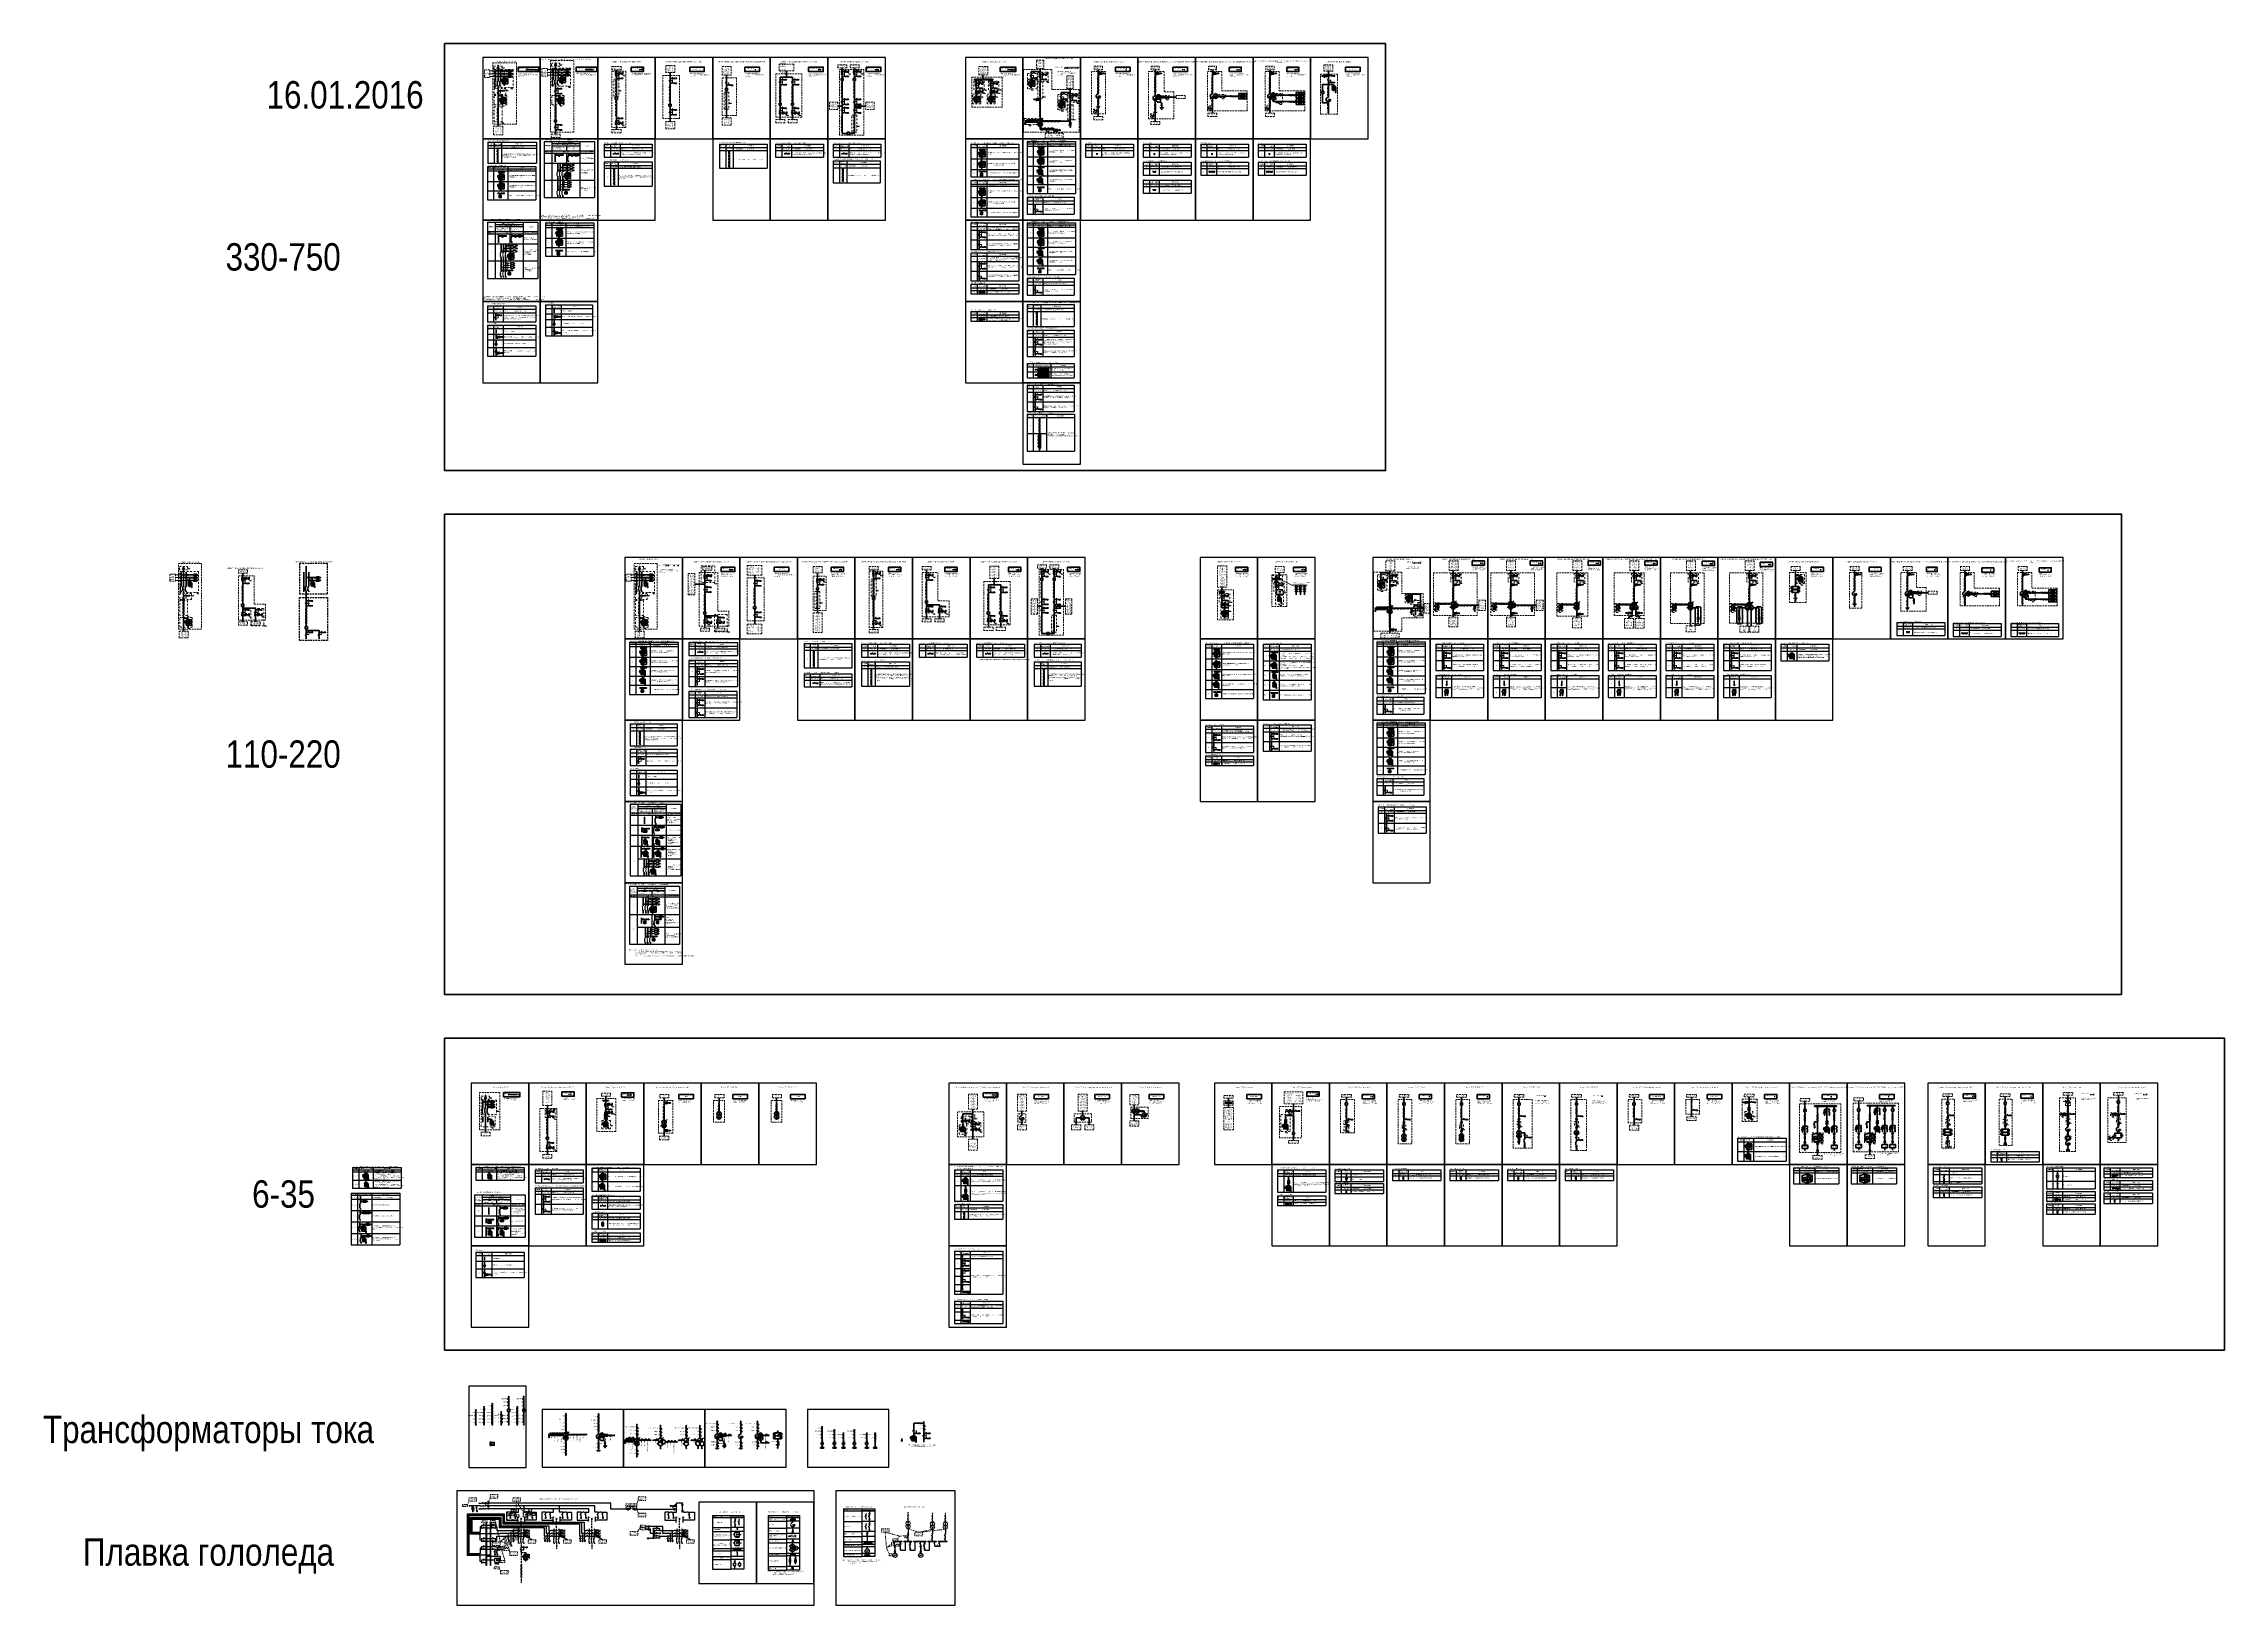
# Model space of a CAD drawing. Header units: millimetres. Extents: x 2565 to 10526, y 3800 to 9503.
import ezdxf
from ezdxf.enums import TextEntityAlignment as Align

# ---------------------------------------------------------------- set-up
doc = ezdxf.new("R2010")
doc.units = ezdxf.units.MM
for name, pattern in [('HIDDEN', [9.525, 6.35, -3.175]), ('штриховая2', [9.525, 6.35, -3.175]), ('штрихпунктирная2', [12.7, 6.35, -3.175, 0, -3.175])]:
    doc.linetypes.add(name, pattern=pattern)
for name, color, linetype, lineweight in [('Обводящая', 1, 'штрихпунктирная2', 13), ('Основная', 7, 'Continuous', 30), ('Толстая', 7, 'Continuous', 53), ('Штриховая', 7, 'штриховая2', 20)]:
    doc.layers.add(name, color=color, linetype=linetype, lineweight=lineweight)
doc.layers.add('Облако', color=100, linetype='Continuous', lineweight=60, plot=False)
doc.layers.add('Рамка', color=190, linetype='Continuous', lineweight=25, plot=False)
doc.layers.add('Схема проекта', color=7, linetype='Continuous')
doc.styles.add('Narrow', font='ARIALN.TTF')
doc.styles.add('Вывод', font='tahoma.ttf', dxfattribs={"height": 2.5})
doc.styles.add('Компонент', font='ARIALN.TTF', dxfattribs={"height": 3.5})
doc.styles.add('Функция', font='ARIALN.TTF', dxfattribs={"height": 2})

# ---------------------------------------------------------------- blocks, each defined once
blk = doc.blocks.new('*U25')
at = {"color": 0}
for p, q in [((-3, 0), (0, 0)), ((0, -3), (0, 3)), ((1, -1.5), (1, 1.5)), ((2, -0.5), (2, 0.5))]:
    blk.add_line(p, q, dxfattribs=at)
blk = doc.blocks.new('*U191')
at = {"color": 0}
blk.add_line((0, 0), (6, 3.4), dxfattribs=at)
blk = doc.blocks.new('*U35')
at = {"color": 0}
blk.add_line((0, -1), (0, 1), dxfattribs=at)
blk = doc.blocks.new('*U33')
at = {"color": 0}
for p, q in [((0, 3), (0, 9)), ((0, -9), (0, -3))]:
    blk.add_line(p, q, dxfattribs=at)
at = {"color": 0, "ltscale": 0.25, "rotation": 89.99999999999999}
for name, p in [('*U191', (0, -3)), ('*U35', (0, 3))]:
    blk.add_blockref(name, p, dxfattribs=at)
at = {"layer": 'Основная'}
for tag, height, style, p in [('ОУ', 3.5, 'Компонент', (-12, 0)), ('В1', 2.5, 'Вывод', (2, 7)), ('В2', 2.5, 'Вывод', (2, -7))]:
    blk.add_attdef(tag, text='', height=height, dxfattribs=dict(at, style=style)).set_placement(p, align=Align.MIDDLE_CENTER)
blk = doc.blocks.new('*U20')
at = {"color": 0, "ltscale": 0.35}
for p, q in [((0, 2), (-2, -1.5)), ((0, 2), (1.5, -0.5)), ((-2, -1.5), (1, -1.5))]:
    blk.add_line(p, q, dxfattribs=at)
blk.add_circle((0, 0), 5, dxfattribs=at)
at = {"ltscale": 0.35, "style": 'Компонент'}
blk.add_attdef('ОУ', text='', height=3.5, dxfattribs=at).set_placement((-3, 10), align=Align.MIDDLE_CENTER)
blk = doc.blocks.new('*U19')
at = {"color": 0, "ltscale": 0.35}
for q in [(-2, 1.5), (2, 1.5), (2, 0), (0, -2.5)]:
    blk.add_line((0, 0), q, dxfattribs=at)
blk.add_circle((0, 0), 5, dxfattribs=at)
at = {"ltscale": 0.35, "style": 'Компонент'}
blk.add_attdef('ОУ', text='', height=3.5, dxfattribs=at).set_placement((0, 8), align=Align.MIDDLE_CENTER)
blk = doc.blocks.new('*U21')
at = {"color": 0, "ltscale": 0.35}
for q in [(-2, 1.5), (2, 1.5), (2, 0), (0, -2.5)]:
    blk.add_line((0, 0), q, dxfattribs=at)
blk.add_circle((0, 0), 5, dxfattribs=at)
at = {"ltscale": 0.35, "style": 'Компонент'}
blk.add_attdef('ОУ', text='', height=3.5, dxfattribs=at).set_placement((-9, 8), align=Align.MIDDLE_CENTER)
blk = doc.blocks.new('*U26')
at = {"color": 0}
for p, q in [((3, 0), (-3, 0)), ((0, 3), (0, 0)), ((1.5, -1), (-1.5, -1)), ((0.5, -2), (-0.5, -2))]:
    blk.add_line(p, q, dxfattribs=at)
blk = doc.blocks.new('*U56')
at = {"color": 0}
for p, q in [((0, 0), (-8, 0)), ((-8, -8), (-8, 0)), ((0, -8), (0, 0)), ((0, -8), (-8, -8))]:
    blk.add_line(p, q, dxfattribs=at)
at = {"layer": 'Основная', "style": 'Компонент'}
blk.add_attdef('ОУ', text='', height=3.5, dxfattribs=at).set_placement((-15, -3), align=Align.MIDDLE_CENTER)
blk = doc.blocks.new('*U42')
at = {"color": 0, "lineweight": 50}
blk.add_line((0, -5), (0, 5), dxfattribs=at)
at = {"color": 0, "ltscale": 0.25}
for p, q in [((0, 4), (3, 4)), ((0, -4), (3, -4))]:
    blk.add_line(p, q, dxfattribs=at)
for centre, major_axis, start_param, end_param in [((0, -2), (-2, 0), 4.712389, 7.853982), ((0, 2), (0, -2), 3.141593, 6.283185)]:
    blk.add_ellipse(centre, major_axis=major_axis, ratio=1, start_param=start_param, end_param=end_param, dxfattribs=at)
at = {"layer": 'Основная'}
for tag, height, style, p in [('ОУ', 3.5, 'Компонент', (-6, 0)), ('В1', 2.5, 'Вывод', (5, 6)), ('В2', 2.5, 'Вывод', (5, -6))]:
    blk.add_attdef(tag, text='', height=height, dxfattribs=dict(at, style=style)).set_placement(p, align=Align.MIDDLE_CENTER)
blk = doc.blocks.new('*U93')
at = {"color": 0}
for p, q in [((0, 9), (0, 3)), ((0, -3), (0, -9))]:
    blk.add_line(p, q, dxfattribs=at)
at = {"color": 0, "ltscale": 0.25, "xscale": -1, "rotation": 90}
for name, p in [('*U191', (0, 3)), ('*U35', (0, -3))]:
    blk.add_blockref(name, p, dxfattribs=at)
at = {"layer": 'Основная'}
for tag, height, style, p in [('ОУ', 3.5, 'Компонент', (-12, 0)), ('В2', 2.5, 'Вывод', (2, 7)), ('В1', 2.5, 'Вывод', (2, -7))]:
    blk.add_attdef(tag, text='', height=height, dxfattribs=dict(at, style=style)).set_placement(p, align=Align.MIDDLE_CENTER)
blk = doc.blocks.new('*U41')
at = {"color": 0}
for p, q in [((-3, 0), (-9, 0)), ((9, 0), (3, 0))]:
    blk.add_line(p, q, dxfattribs=at)
at = {"color": 0, "ltscale": 0.25, "xscale": -1}
for name, p in [('*U191', (3, 0)), ('*U35', (-3, 0))]:
    blk.add_blockref(name, p, dxfattribs=at)
at = {"layer": 'Основная'}
for tag, height, style, p in [('ОУ', 3.5, 'Компонент', (0, 12)), ('В1', 2.5, 'Вывод', (-7, -2)), ('В2', 2.5, 'Вывод', (7, -2))]:
    blk.add_attdef(tag, text='', height=height, dxfattribs=dict(at, style=style)).set_placement(p, align=Align.MIDDLE_CENTER)
blk = doc.blocks.new('*U44')
at = {"color": 0, "ltscale": 0.35}
for q in [(4, 4), (-7, -4)]:
    blk.add_line((-4, -4), q, dxfattribs=at)
at = {"color": 0}
for p, q in [((9, 0), (5, 0)), ((-5, 0), (-9, 0))]:
    blk.add_line(p, q, dxfattribs=at)
at = {"color": 0, "ltscale": 0.35}
blk.add_lwpolyline([(5, 2), (-5, 2), (-5, -2), (5, -2)], close=True, dxfattribs=at)
at = {"layer": 'Основная'}
for tag, height, style, p in [('ОУ', 3.5, 'Компонент', (0, 6)), ('В1', 2.5, 'Вывод', (-7, -2)), ('F', 2, 'Функция', (-3, -5)), ('В2', 2.5, 'Вывод', (7, -2))]:
    blk.add_attdef(tag, text='', height=height, dxfattribs=dict(at, style=style)).set_placement(p, align=Align.MIDDLE_CENTER)
blk = doc.blocks.new('*U28')
at = {"color": 0}
for p, q in [((-3, 0), (0, 0)), ((0, -3), (0, 3)), ((1, -1.5), (1, 1.5)), ((2, -0.5), (2, 0.5))]:
    blk.add_line(p, q, dxfattribs=at)
blk = doc.blocks.new('*U16')
at = {"ltscale": 0.25}
for p, q in [((-3.5, -4), (0, 2)), ((0, 2), (3.5, -4)), ((-3.5, -4), (3.5, -4))]:
    blk.add_line(p, q, dxfattribs=at)
blk.add_circle((0, 0), 8, dxfattribs=at)
at = {"layer": 'Основная', "style": 'Компонент'}
blk.add_attdef('ОУ', text='', height=3.5, dxfattribs=at).set_placement((17, 0), align=Align.MIDDLE_CENTER)
blk = doc.blocks.new('*U17')
at = {"ltscale": 0.25}
for p, q in [((0, 0), (-20, 0)), ((14.4, 0), (0, 0))]:
    blk.add_line(p, q, dxfattribs=at)
blk.add_lwpolyline([(-18, 0, 1, 0, 0), (-20, 0, 0, 0, 0)], format="xyseb", dxfattribs=at)
at = {"layer": 'Основная', "style": 'Вывод'}
blk.add_attdef('ОС', text='', height=2.5, dxfattribs=at).set_placement((3, 2), align=Align.MIDDLE_CENTER)
blk = doc.blocks.new('*U18')
at = {"ltscale": 0.25}
for q in [(-3.2, 4.4), (3.2, 4.4), (0, -2), (3.2, 2)]:
    blk.add_line((0, 2), q, dxfattribs=at)
blk.add_circle((0, 0), 8, dxfattribs=at)
blk.add_arc((5.2, -0.2), 13.2, 113.28026, 179.33961, dxfattribs=at)
at = {"layer": 'Основная', "style": 'Компонент'}
blk.add_attdef('ОУ', text='', height=3.5, dxfattribs=at).set_placement((-17, 0), align=Align.MIDDLE_CENTER)
blk = doc.blocks.new('*U43')
at = {"color": 0, "ltscale": 0.25}
for p, q in [((-4, 0), (-4, 3)), ((4, 0), (4, 3))]:
    blk.add_line(p, q, dxfattribs=at)
at = {"color": 0, "lineweight": 50}
blk.add_line((5, 0), (-5, 0), dxfattribs=at)
at = {"color": 0, "ltscale": 0.25}
for centre, major_axis, start_param, end_param in [((2, 0), (0, -2), 4.712389, 7.853982), ((-2, 0), (2, 0), 3.141593, 6.283185)]:
    blk.add_ellipse(centre, major_axis=major_axis, ratio=1, start_param=start_param, end_param=end_param, dxfattribs=at)
at = {"layer": 'Основная'}
for tag, height, style, p in [('В1', 2.5, 'Вывод', (-6, 5)), ('В2', 2.5, 'Вывод', (6, 5)), ('ОУ', 3.5, 'Компонент', (0, -6))]:
    blk.add_attdef(tag, text='', height=height, dxfattribs=dict(at, style=style)).set_placement(p, align=Align.MIDDLE_CENTER)
blk = doc.blocks.new('*U45')
at = {"color": 0, "ltscale": 0.35}
for q in [(4, 4), (-4, -7)]:
    blk.add_line((-4, -4), q, dxfattribs=at)
at = {"color": 0}
for p, q in [((0, 5), (0, 9)), ((0, -9), (0, -5))]:
    blk.add_line(p, q, dxfattribs=at)
at = {"color": 0, "ltscale": 0.35}
blk.add_lwpolyline([(-2, -5), (-2, 5), (2, 5), (2, -5)], close=True, dxfattribs=at)
at = {"layer": 'Основная'}
for tag, height, style, p in [('ОУ', 3.5, 'Компонент', (-6, 0)), ('В1', 2.5, 'Вывод', (2, 7)), ('F', 2, 'Функция', (-3, -5)), ('В2', 2.5, 'Вывод', (2, -7))]:
    blk.add_attdef(tag, text='', height=height, dxfattribs=dict(at, style=style)).set_placement(p, align=Align.MIDDLE_CENTER)
blk = doc.blocks.new('*U31')
at = {"color": 0}
for p, q in [((-3, 0), (3, 0)), ((0, 3), (0, 0)), ((-1.5, -1), (1.5, -1)), ((-0.5, -2), (0.5, -2))]:
    blk.add_line(p, q, dxfattribs=at)
blk = doc.blocks.new('*U27')
at = {"color": 0}
for p, q in [((-3, 0), (3, 0)), ((0, 3), (0, 0)), ((-1.5, -1), (1.5, -1)), ((-0.5, -2), (0.5, -2))]:
    blk.add_line(p, q, dxfattribs=at)
blk = doc.blocks.new('*U22')
at = {"ltscale": 0.25}
for q in [(-3.2, 4.4), (3.2, 4.4), (0, -2), (3.2, 2)]:
    blk.add_line((0, 2), q, dxfattribs=at)
blk.add_circle((0, 0), 8, dxfattribs=at)
at = {"layer": 'Основная', "style": 'Компонент'}
blk.add_attdef('ОУ', text='', height=3.5, dxfattribs=at).set_placement((-17, 0), align=Align.MIDDLE_CENTER)
blk = doc.blocks.new('*U62')
at = {"ltscale": 0.25}
for q in [(-5.2, 2.4), (1.2, 2.4), (-2, -4)]:
    blk.add_line((-2, 0), q, dxfattribs=at)
blk.add_circle((0, 0), 8, dxfattribs=at)
at = {"layer": 'Основная', "style": 'Компонент'}
blk.add_attdef('ОУ', text='', height=3.5, dxfattribs=at).set_placement((0, -17), align=Align.MIDDLE_CENTER)
blk = doc.blocks.new('*U47')
at = {"ltscale": 0.25}
for p, q in [((0, 0), (-20, 0)), ((14.4, 0), (0, 0))]:
    blk.add_line(p, q, dxfattribs=at)
blk.add_lwpolyline([(-18, 0, 1, 0, 0), (-20, 0, 0, 0, 0)], format="xyseb", dxfattribs=at)
at = {"layer": 'Основная', "style": 'Вывод'}
blk.add_attdef('ОС', text='', height=2.5, dxfattribs=at).set_placement((3, 2), align=Align.MIDDLE_CENTER)
blk = doc.blocks.new('*U48')
at = {"ltscale": 0.25}
for q in [(-3.2, 4.4), (3.2, 4.4), (0, -2), (3.2, 2)]:
    blk.add_line((0, 2), q, dxfattribs=at)
blk.add_circle((0, 0), 8, dxfattribs=at)
at = {"layer": 'Основная', "style": 'Компонент'}
blk.add_attdef('ОУ', text='', height=3.5, dxfattribs=at).set_placement((-17, 0), align=Align.MIDDLE_CENTER)
blk = doc.blocks.new('*U46')
at = {"color": 0, "ltscale": 0.35}
for q in [(4, 4), (-7, -4)]:
    blk.add_line((-4, -4), q, dxfattribs=at)
at = {"color": 0}
for p, q in [((9, 0), (5, 0)), ((-5, 0), (-9, 0))]:
    blk.add_line(p, q, dxfattribs=at)
at = {"color": 0, "ltscale": 0.35}
blk.add_lwpolyline([(5, 2), (-5, 2), (-5, -2), (5, -2)], close=True, dxfattribs=at)
at = {"layer": 'Основная'}
for tag, height, style, p in [('ОУ', 3.5, 'Компонент', (0, 6)), ('В1', 2.5, 'Вывод', (-7, -2)), ('F', 2, 'Функция', (-3, -5)), ('В2', 2.5, 'Вывод', (7, -2))]:
    blk.add_attdef(tag, text='', height=height, dxfattribs=dict(at, style=style)).set_placement(p, align=Align.MIDDLE_CENTER)
blk = doc.blocks.new('*U30')
at = {"color": 0}
for p, q in [((-2, 0.5), (-2, -0.5)), ((-1, 1.5), (-1, -1.5)), ((0, 3), (0, -3)), ((3, 0), (0, 0))]:
    blk.add_line(p, q, dxfattribs=at)
blk = doc.blocks.new('*U49')
at = {"color": 0}
for p, q in [((0, 0), (20, 0)), ((0, -2), (0, 0)), ((20, -2), (20, 0)), ((0, -2), (20, -2))]:
    blk.add_line(p, q, dxfattribs=at)
at = {"layer": 'Основная', "style": 'Компонент'}
blk.add_attdef('ОШ', text='', height=3.5, dxfattribs=at).set_placement((6, 4), align=Align.MIDDLE_CENTER)
blk = doc.blocks.new('*U94')
at = {"color": 0}
for p, q in [((-9, 0), (-3, 0)), ((3, 0), (9, 0))]:
    blk.add_line(p, q, dxfattribs=at)
at = {"color": 0, "ltscale": 0.25}
for name, p in [('*U191', (-3, 0)), ('*U35', (3, 0))]:
    blk.add_blockref(name, p, dxfattribs=at)
at = {"layer": 'Основная'}
for tag, height, style, p in [('ОУ', 3.5, 'Компонент', (0, 12)), ('В2', 2.5, 'Вывод', (-7, -2)), ('В1', 2.5, 'Вывод', (7, -2))]:
    blk.add_attdef(tag, text='', height=height, dxfattribs=dict(at, style=style)).set_placement(p, align=Align.MIDDLE_CENTER)
blk = doc.blocks.new('*U106')
at = {"color": 0}
for p, q in [((0, 0), (32, 0)), ((0, -2), (0, 0)), ((32, -2), (32, 0)), ((0, -2), (32, -2))]:
    blk.add_line(p, q, dxfattribs=at)
at = {"layer": 'Основная', "style": 'Компонент'}
blk.add_attdef('ОШ', text='', height=3.5, dxfattribs=at).set_placement((6, 4), align=Align.MIDDLE_CENTER)
blk = doc.blocks.new('*U59')
at = {"color": 0, "ltscale": 0.35}
blk.add_line((0, -2), (0, 1), dxfattribs=at)
blk.add_circle((0, 0), 5, dxfattribs=at)
at = {"ltscale": 0.35, "style": 'Компонент'}
blk.add_attdef('ОУ', text='', height=3.5, dxfattribs=at).set_placement((0, -8), align=Align.MIDDLE_CENTER)
blk = doc.blocks.new('*U57')
at = {"color": 0, "ltscale": 0.35}
blk.add_line((0, 2), (0, -1), dxfattribs=at)
blk.add_circle((0, 0), 5, dxfattribs=at)
at = {"ltscale": 0.35, "style": 'Компонент'}
blk.add_attdef('ОУ', text='', height=3.5, dxfattribs=at).set_placement((0, 8), align=Align.MIDDLE_CENTER)
blk = doc.blocks.new('*U23')
at = {"ltscale": 0.35}
for q in [(-8, 0), (0, -8)]:
    blk.add_line((0, 0), q, dxfattribs=at)
blk.add_arc((0, 0), 8, 180, 90, dxfattribs=at)
at = {"layer": 'Основная', "style": 'Компонент'}
blk.add_attdef('ОУ', text='', height=3.5, dxfattribs=at).set_placement((-17, 0), align=Align.MIDDLE_CENTER)
blk = doc.blocks.new('*U60')
at = {"color": 0, "lineweight": 50}
blk.add_line((0, -5), (0, 5), dxfattribs=at)
at = {"color": 0, "ltscale": 0.25}
for p, q in [((0, 4), (3, 4)), ((0, -4), (3, -4))]:
    blk.add_line(p, q, dxfattribs=at)
for centre, major_axis, start_param, end_param in [((0, -2), (-2, 0), 4.712389, 7.853982), ((0, 2), (0, -2), 3.141593, 6.283185)]:
    blk.add_ellipse(centre, major_axis=major_axis, ratio=1, start_param=start_param, end_param=end_param, dxfattribs=at)
at = {"layer": 'Основная'}
for tag, height, style, p in [('ОУ', 3.5, 'Компонент', (-6, 0)), ('В1', 2.5, 'Вывод', (5, 6)), ('В2', 2.5, 'Вывод', (5, -6))]:
    blk.add_attdef(tag, text='', height=height, dxfattribs=dict(at, style=style)).set_placement(p, align=Align.MIDDLE_CENTER)
blk = doc.blocks.new('*U50')
at = {"color": 0, "ltscale": 0.35}
for p, q in [((0, 2), (-2, -1.5)), ((0, 2), (1.5, -0.5)), ((-2, -1.5), (1, -1.5))]:
    blk.add_line(p, q, dxfattribs=at)
blk.add_circle((0, 0), 5, dxfattribs=at)
at = {"ltscale": 0.35, "style": 'Компонент'}
blk.add_attdef('ОУ', text='', height=3.5, dxfattribs=at).set_placement((0, 8), align=Align.MIDDLE_CENTER)
blk = doc.blocks.new('*U51')
at = {"color": 0, "ltscale": 0.35}
for q in [(-2, 1.5), (2, 1.5), (2, 0), (0, -2.5)]:
    blk.add_line((0, 0), q, dxfattribs=at)
blk.add_circle((0, 0), 5, dxfattribs=at)
at = {"ltscale": 0.35, "style": 'Компонент'}
blk.add_attdef('ОУ', text='', height=3.5, dxfattribs=at).set_placement((0, 8), align=Align.MIDDLE_CENTER)
blk = doc.blocks.new('*T66')
at = {"layer": 'Основная', "color": 0, "linetype": 'ByBlock', "lineweight": -2, "transparency": 16777216}
for p, q in [((0, 0), (177, 0)), ((0, 0), (0, -191)), ((23, 0), (23, -191)), ((75, 0), (75, -191)), ((177, 0), (177, -191)), ((0, -8), (177, -8)), ((0, -16), (177, -16)), ((0, -55), (177, -55)), ((0, -89), (177, -89)), ((0, -125), (177, -125)), ((0, -157), (177, -157)), ((0, -191), (177, -191))]:
    blk.add_line(p, q, dxfattribs=at)
at = {"layer": 'Основная', "color": 0, "transparency": 16777216, "char_height": 3.3, "style": 'Narrow'}
for s, insert, width, attachment_point in [('Модифик.', (11.5, -4), 20, 5), ('0', (11.5, -12), 20, 5), ('2', (11.5, -72), 20, 5), ('1', (11.5, -35.5), 20, 5), ('Графическое изображение', (49, -4), 49, 5), ('Отсутствует', (49, -12), 49, 5), ('Трехфазный емкостный четырехобмоточный трансформатор напряжения', (78, -35.5), 96, 4), ('Трехфазный индуктивный четырехобмоточный трансформатор напряжения', (78, -72), 96, 4), ('Оборудование не предусматривается', (78, -12), 96, 4), ('Примечание', (126, -4), 99, 5), ('4', (11.5, -141), 20, 5), ('3', (11.5, -107), 20, 5), ('Трехфазный емкостный трехобмоточный трансформатор напряжения', (78, -107), 96, 4), ('Трехфазный индуктивный трехобмоточный трансформатор напряжения', (78, -141), 96, 4), ('5', (11.5, -174), 20, 5), ('Электронный трехфазный трансформатор напряжения', (78, -174), 96, 4)]:
    blk.add_mtext(s, dxfattribs=dict(at, insert=insert, width=width, attachment_point=attachment_point))
blk = doc.blocks.new('*T67')
at = {"layer": 'Основная', "color": 0, "linetype": 'ByBlock', "lineweight": -2, "transparency": 16777216}
for p, q in [((0, 0), (172, 0)), ((0, 0), (0, -80.2)), ((23, 0), (23, -80.2)), ((50, 0), (50, -80.2)), ((172, 0), (172, -80.2)), ((0, -12.8), (172, -12.8)), ((0, -25.6), (172, -25.6)), ((0, -80.2), (172, -80.2))]:
    blk.add_line(p, q, dxfattribs=at)
at = {"layer": 'Основная', "color": 0, "transparency": 16777216, "char_height": 3.3, "style": 'Narrow'}
for s, insert, width, attachment_point in [('Модифик.', (11.5, -6.4), 20, 5), ('0', (11.5, -19.2), 20, 5), ('1', (11.5, -52.9), 20, 5), ('Графическое изображение', (36.5, -6.4), 24, 5), ('Отсутствует', (36.5, -19.2), 24, 5), ('Линейный трансформатор тока используется для нужд АИИС КУЭ, АСУ ТП, РЗА и др. подсистем. Необходимость установки определяется проектом. ', (53, -52.9), 116, 4), ('Оборудование не предусматривается', (53, -19.2), 116, 4), ('Примечание', (111, -6.4), 119, 5)]:
    blk.add_mtext(s, dxfattribs=dict(at, insert=insert, width=width, attachment_point=attachment_point))
blk = doc.blocks.new('*T68')
at = {"layer": 'Основная', "color": 0, "linetype": 'ByBlock', "lineweight": -2, "transparency": 16777216}
for p, q in [((0, 0), (172, 0)), ((0, 0), (0, -59.2)), ((23, 0), (23, -59.2)), ((58, 0), (58, -59.2)), ((172, 0), (172, -59.2)), ((0, -12.8), (172, -12.8)), ((0, -25.6), (172, -25.6)), ((0, -59.2), (172, -59.2))]:
    blk.add_line(p, q, dxfattribs=at)
at = {"layer": 'Основная', "color": 0, "transparency": 16777216, "char_height": 3.3, "style": 'Narrow'}
for s, insert, width, attachment_point in [('Модифик.', (11.5, -6.4), 20, 5), ('0', (11.5, -19.2), 20, 5), ('1', (11.5, -42.4), 20, 5), ('Графическое изображение', (40.5, -6.4), 32, 5), ('Отсутствует', (40.5, -19.2), 32, 5), ('Оборудование не предусматривается', (61, -19.2), 108, 4), ('Применяется при подключении линий через два выключателя', (61, -42.4), 108, 4), ('Примечание', (115, -6.4), 111, 5)]:
    blk.add_mtext(s, dxfattribs=dict(at, insert=insert, width=width, attachment_point=attachment_point))
blk = doc.blocks.new('*T69')
at = {"layer": 'Основная', "color": 0, "linetype": 'ByBlock', "lineweight": -2, "transparency": 16777216}
for p, q in [((0, 0), (172, 0)), ((0, 0), (0, -93)), ((23, 0), (23, -93)), ((58, 0), (58, -93)), ((172, 0), (172, -93)), ((0, -12.8), (172, -12.8)), ((0, -33), (172, -33)), ((0, -61), (172, -61)), ((0, -93), (172, -93))]:
    blk.add_line(p, q, dxfattribs=at)
at = {"layer": 'Основная', "color": 0, "transparency": 16777216, "char_height": 3.3, "style": 'Narrow'}
for s, insert, width, attachment_point in [('Модифик.', (11.5, -6.4), 20, 5), ('0', (11.5, -22.9), 20, 5), ('2', (11.5, -77), 20, 5), ('1', (11.5, -47), 20, 5), ('Графическое изображение', (40.5, -6.4), 32, 5), ('Воздушная линия', (61, -22.9), 108, 4), ('Кабельная линия, кабельная вставка', (61, -47), 108, 4), ('Наличие ОПН на кабельной линии (вставке) определяется проектом', (61, -77), 108, 4), ('Примечание', (115, -6.4), 111, 5)]:
    blk.add_mtext(s, dxfattribs=dict(at, insert=insert, width=width, attachment_point=attachment_point))
blk = doc.blocks.new('*T70')
at = {"layer": 'Основная', "color": 0, "linetype": 'ByBlock', "lineweight": -2, "transparency": 16777216}
for p, q in [((0, 0), (177, 0)), ((0, 0), (0, -47.4)), ((23, 0), (23, -47.4)), ((58, 0), (58, -47.4)), ((177, 0), (177, -47.4)), ((0, -12.8), (177, -12.8)), ((0, -23.4), (177, -23.4)), ((0, -47.4), (177, -47.4))]:
    blk.add_line(p, q, dxfattribs=at)
at = {"layer": 'Основная', "color": 0, "transparency": 16777216, "char_height": 3.3, "style": 'Narrow'}
for s, insert, width, attachment_point in [('Модифик.', (11.5, -6.4), 20, 5), ('0', (11.5, -18.1), 20, 5), ('1', (11.5, -35.4), 20, 5), ('Графическое изображение', (40.5, -6.4), 32, 5), ('Отсутствует', (40.5, -18.1), 32, 5), ('Применяется для заземления системы шин, необходимость установки определяется проектом.', (61, -35.4), 113, 4), ('Оборудование не предусматривается', (61, -18.1), 113, 4), ('Примечание', (117.5, -6.4), 116, 5)]:
    blk.add_mtext(s, dxfattribs=dict(at, insert=insert, width=width, attachment_point=attachment_point))
blk = doc.blocks.new('*T71')
at = {"layer": 'Основная', "color": 0, "linetype": 'ByBlock', "lineweight": -2, "transparency": 16777216}
for p, q in [((0, 0), (177, 0)), ((0, 0), (0, -96)), ((23, 0), (23, -96)), ((58, 0), (58, -96)), ((177, 0), (177, -96)), ((0, -12.8), (177, -12.8)), ((0, -23.4), (177, -23.4)), ((0, -60), (177, -60)), ((0, -96), (177, -96))]:
    blk.add_line(p, q, dxfattribs=at)
at = {"layer": 'Основная', "color": 0, "transparency": 16777216, "char_height": 3.3, "style": 'Narrow'}
for s, insert, width, attachment_point in [('Модифик.', (11.5, -6.4), 20, 5), ('0', (11.5, -18.1), 20, 5), ('2', (11.5, -78), 20, 5), ('1', (11.5, -41.7), 20, 5), ('Графическое изображение', (40.5, -6.4), 32, 5), ('Отсутствует', (40.5, -18.1), 32, 5), ('Оборудование не предусматривается', (61, -18.1), 113, 4), ('Появляется при использовании элемента в схемах с двумя системами шин (РУ 13, 13Н, 14)', (61, -41.7), 113, 4), ('Необходимость заземления системы шин на данном присоединении определяется проектом', (61, -78), 113, 4), ('Примечание', (117.5, -6.4), 116, 5)]:
    blk.add_mtext(s, dxfattribs=dict(at, insert=insert, width=width, attachment_point=attachment_point))
blk = doc.blocks.new('*T72')
at = {"layer": 'Основная', "color": 0, "linetype": 'ByBlock', "lineweight": -2, "transparency": 16777216}
for p, q in [((0, 0), (175, 0)), ((0, 0), (0, -96)), ((23, 0), (23, -96)), ((58, 0), (58, -96)), ((175, 0), (175, -96)), ((0, -12.8), (175, -12.8)), ((0, -23.4), (175, -23.4)), ((0, -60), (175, -60)), ((0, -96), (175, -96))]:
    blk.add_line(p, q, dxfattribs=at)
at = {"layer": 'Основная', "color": 0, "transparency": 16777216, "char_height": 3.3, "style": 'Narrow'}
for s, insert, width, attachment_point in [('Модифик.', (11.5, -6.4), 20, 5), ('0', (11.5, -18.1), 20, 5), ('2', (11.5, -78), 20, 5), ('1', (11.5, -41.7), 20, 5), ('Графическое изображение', (40.5, -6.4), 32, 5), ('Отсутствует', (40.5, -18.1), 32, 5), ('Оборудование не предусматривается', (61, -18.1), 111, 4), ('Появляется при использовании элемента в схемах с обходной системой шин (РУ 12, 12Н, 13Н, 14)', (61, -41.7), 111, 4), ('Необходимость заземления обходной системы шин на данном присоединении определяется проектом', (61, -78), 111, 4), ('Примечание', (116.5, -6.4), 114, 5)]:
    blk.add_mtext(s, dxfattribs=dict(at, insert=insert, width=width, attachment_point=attachment_point))
blk = doc.blocks.new('*T73')
at = {"layer": 'Основная', "color": 0, "linetype": 'ByBlock', "lineweight": -2, "transparency": 16777216}
for p, q in [((0, 0), (175, 0)), ((0, 0), (0, -47.4)), ((23, 0), (23, -47.4)), ((58, 0), (58, -47.4)), ((175, 0), (175, -47.4)), ((0, -12.8), (175, -12.8)), ((0, -23.4), (175, -23.4)), ((0, -47.4), (175, -47.4))]:
    blk.add_line(p, q, dxfattribs=at)
at = {"layer": 'Основная', "color": 0, "transparency": 16777216, "char_height": 3.3, "style": 'Narrow'}
for s, insert, width, attachment_point in [('Модифик.', (11.5, -6.4), 20, 5), ('0', (11.5, -18.1), 20, 5), ('1', (11.5, -35.4), 20, 5), ('Графическое изображение', (40.5, -6.4), 32, 5), ('Отсутствует', (40.5, -18.1), 32, 5), ('Применяется для заземления системы шин, необходимость установки определяется проектом', (61, -35.4), 111, 4), ('Оборудование не предусматривается', (61, -18.1), 111, 4), ('Примечание', (116.5, -6.4), 114, 5)]:
    blk.add_mtext(s, dxfattribs=dict(at, insert=insert, width=width, attachment_point=attachment_point))
blk = doc.blocks.new('*T74')
at = {"layer": 'Основная', "color": 0, "linetype": 'ByBlock', "lineweight": -2, "transparency": 16777216}
for p, q in [((0, 0), (172, 0)), ((0, 0), (0, -47.4)), ((23, 0), (23, -47.4)), ((58, 0), (58, -47.4)), ((172, 0), (172, -47.4)), ((0, -12.8), (172, -12.8)), ((0, -23.4), (172, -23.4)), ((0, -47.4), (172, -47.4))]:
    blk.add_line(p, q, dxfattribs=at)
at = {"layer": 'Основная', "color": 0, "transparency": 16777216, "char_height": 3.3, "style": 'Narrow'}
for s, insert, width, attachment_point in [('Модифик.', (11.5, -6.4), 20, 5), ('0', (11.5, -18.1), 20, 5), ('1', (11.5, -35.4), 20, 5), ('Графическое изображение', (40.5, -6.4), 32, 5), ('Отсутствует', (40.5, -18.1), 32, 5), ('Применяется для заземления системы шин, необходимость установки определяется проектом', (61, -35.4), 108, 4), ('Оборудование не предусматривается', (61, -18.1), 108, 4), ('Примечание', (115, -6.4), 111, 5)]:
    blk.add_mtext(s, dxfattribs=dict(at, insert=insert, width=width, attachment_point=attachment_point))
blk = doc.blocks.new('*T75')
at = {"layer": 'Основная', "color": 0, "linetype": 'ByBlock', "lineweight": -2, "transparency": 16777216}
for p, q in [((0, 0), (172, 0)), ((0, 0), (0, -88)), ((23, 0), (23, -88)), ((50, 0), (50, -88)), ((172, 0), (172, -88)), ((0, -12.8), (172, -12.8)), ((0, -23.4), (172, -23.4)), ((0, -88), (172, -88))]:
    blk.add_line(p, q, dxfattribs=at)
at = {"layer": 'Основная', "color": 0, "transparency": 16777216, "char_height": 3.3, "style": 'Narrow'}
for s, insert, width, attachment_point in [('Модифик.', (11.5, -6.4), 20, 5), ('0', (11.5, -18.1), 20, 5), ('1', (11.5, -55.7), 20, 5), ('Графическое изображение', (36.5, -6.4), 24, 5), ('Отсутствует', (36.5, -18.1), 24, 5), ('Дополнительный трансформатор тока применяется в схемах распределительных устройств 220 кВ (РУ 16, 17). Необходимость использования определяется проектом.\\PВ случае использовании цифровых трансформаторов тока - не требуется', (53, -55.7), 116, 4), ('Оборудование не предусматривается', (53, -18.1), 116, 4), ('Примечание', (111, -6.4), 119, 5)]:
    blk.add_mtext(s, dxfattribs=dict(at, insert=insert, width=width, attachment_point=attachment_point))
blk = doc.blocks.new('*T76')
at = {"layer": 'Основная', "color": 0, "linetype": 'ByBlock', "lineweight": -2, "transparency": 16777216}
for p, q in [((0, 0), (175, 0)), ((0, 0), (0, -47.4)), ((23, 0), (23, -47.4)), ((58, 0), (58, -47.4)), ((175, 0), (175, -47.4)), ((0, -12.8), (175, -12.8)), ((0, -23.4), (175, -23.4)), ((0, -47.4), (175, -47.4))]:
    blk.add_line(p, q, dxfattribs=at)
at = {"layer": 'Основная', "color": 0, "transparency": 16777216, "char_height": 3.3, "style": 'Narrow'}
for s, insert, width, attachment_point in [('Модифик.', (11.5, -6.4), 20, 5), ('0', (11.5, -18.1), 20, 5), ('1', (11.5, -35.4), 20, 5), ('Графическое изображение', (40.5, -6.4), 32, 5), ('Отсутствует', (40.5, -18.1), 32, 5), ('Применяется для заземления системы шин, необходимость установки определяется проектом', (61, -35.4), 111, 4), ('Оборудование не предусматривается', (61, -18.1), 111, 4), ('Примечание', (116.5, -6.4), 114, 5)]:
    blk.add_mtext(s, dxfattribs=dict(at, insert=insert, width=width, attachment_point=attachment_point))
blk = doc.blocks.new('*T77')
at = {"layer": 'Основная', "color": 0, "linetype": 'ByBlock', "lineweight": -2, "transparency": 16777216}
for p, q in [((0, 0), (175, 0)), ((0, 0), (0, -88)), ((23, 0), (23, -88)), ((50, 0), (50, -88)), ((175, 0), (175, -88)), ((0, -12.8), (175, -12.8)), ((0, -23.4), (175, -23.4)), ((0, -88), (175, -88))]:
    blk.add_line(p, q, dxfattribs=at)
at = {"layer": 'Основная', "color": 0, "transparency": 16777216, "char_height": 3.3, "style": 'Narrow'}
for s, insert, width, attachment_point in [('Модифик.', (11.5, -6.4), 20, 5), ('0', (11.5, -18.1), 20, 5), ('1', (11.5, -55.7), 20, 5), ('Графическое изображение', (36.5, -6.4), 24, 5), ('Отсутствует', (36.5, -18.1), 24, 5), ('Дополнительный трансформатор тока применяется в схемах распределительных устройств 110 - 220 кВ (РУ 12, 13, 13Н, 14). Необходимость использования определяется проектом.\\PВ случае использовании цифровых трансформаторов тока - не требуется', (53, -55.7), 119, 4), ('Оборудование не предусматривается', (53, -18.1), 119, 4), ('Примечание', (112.5, -6.4), 122, 5)]:
    blk.add_mtext(s, dxfattribs=dict(at, insert=insert, width=width, attachment_point=attachment_point))
blk = doc.blocks.new('*T78')
at = {"layer": 'Основная', "color": 0, "linetype": 'ByBlock', "lineweight": -2, "transparency": 16777216}
for p, q in [((0, 0), (175, 0)), ((0, 0), (0, -47.4)), ((23, 0), (23, -47.4)), ((58, 0), (58, -47.4)), ((175, 0), (175, -47.4)), ((0, -12.8), (175, -12.8)), ((0, -23.4), (175, -23.4)), ((0, -47.4), (175, -47.4))]:
    blk.add_line(p, q, dxfattribs=at)
at = {"layer": 'Основная', "color": 0, "transparency": 16777216, "char_height": 3.3, "style": 'Narrow'}
for s, insert, width, attachment_point in [('Модифик.', (11.5, -6.4), 20, 5), ('0', (11.5, -18.1), 20, 5), ('1', (11.5, -35.4), 20, 5), ('Графическое изображение', (40.5, -6.4), 32, 5), ('Отсутствует', (40.5, -18.1), 32, 5), ('Оборудование не предусматривается', (61, -18.1), 111, 4), ('Применяется для заземления рабочих или обходной системы шин, необходимость установки определяется проектом', (61, -35.4), 111, 4), ('Примечание', (116.5, -6.4), 114, 5)]:
    blk.add_mtext(s, dxfattribs=dict(at, insert=insert, width=width, attachment_point=attachment_point))
blk = doc.blocks.new('*T79')
at = {"layer": 'Основная', "color": 0, "linetype": 'ByBlock', "lineweight": -2, "transparency": 16777216}
for p, q in [((0, 0), (175, 0)), ((0, 0), (0, -96)), ((23, 0), (23, -96)), ((58, 0), (58, -96)), ((175, 0), (175, -96)), ((0, -12.8), (175, -12.8)), ((0, -23.4), (175, -23.4)), ((0, -60), (175, -60)), ((0, -96), (175, -96))]:
    blk.add_line(p, q, dxfattribs=at)
at = {"layer": 'Основная', "color": 0, "transparency": 16777216, "char_height": 3.3, "style": 'Narrow'}
for s, insert, width, attachment_point in [('Модифик.', (11.5, -6.4), 20, 5), ('0', (11.5, -18.1), 20, 5), ('2', (11.5, -78), 20, 5), ('1', (11.5, -41.7), 20, 5), ('Графическое изображение', (40.5, -6.4), 32, 5), ('Отсутствует', (40.5, -18.1), 32, 5), ('Разъединитель устанавливается при необходимости, в зависимости от схемы РУ.', (61, -41.7), 111, 4), ('Оборудование не предусматривается', (61, -18.1), 111, 4), ('Необходимость заземления системы шин на данном присоединении определяется проектом', (61, -78), 111, 4), ('Примечание', (116.5, -6.4), 114, 5)]:
    blk.add_mtext(s, dxfattribs=dict(at, insert=insert, width=width, attachment_point=attachment_point))
blk = doc.blocks.new('*T80')
at = {"layer": 'Основная', "color": 0, "linetype": 'ByBlock', "lineweight": -2, "transparency": 16777216}
for p, q in [((0, 0), (175, 0)), ((0, 0), (0, -96)), ((23, 0), (23, -96)), ((58, 0), (58, -96)), ((175, 0), (175, -96)), ((0, -12.8), (175, -12.8)), ((0, -23.4), (175, -23.4)), ((0, -60), (175, -60)), ((0, -96), (175, -96))]:
    blk.add_line(p, q, dxfattribs=at)
at = {"layer": 'Основная', "color": 0, "transparency": 16777216, "char_height": 3.3, "style": 'Narrow'}
for s, insert, width, attachment_point in [('Модифик.', (11.5, -6.4), 20, 5), ('0', (11.5, -18.1), 20, 5), ('2', (11.5, -78), 20, 5), ('1', (11.5, -41.7), 20, 5), ('Графическое изображение', (40.5, -6.4), 32, 5), ('Отсутствует', (40.5, -18.1), 32, 5), ('Разъединитель устанавливается при необходимости, в зависимости от схемы РУ.', (61, -41.7), 111, 4), ('Оборудование не предусматривается', (61, -18.1), 111, 4), ('Необходимость заземления системы шин на данном присоединении определяется проектом', (61, -78), 111, 4), ('Примечание', (116.5, -6.4), 114, 5)]:
    blk.add_mtext(s, dxfattribs=dict(at, insert=insert, width=width, attachment_point=attachment_point))
blk = doc.blocks.new('*T81')
at = {"layer": 'Основная', "color": 0, "linetype": 'ByBlock', "lineweight": -2, "transparency": 16777216}
for p, q in [((0, 0), (175, 0)), ((0, 0), (0, -80.6)), ((23, 0), (23, -80.6)), ((58, 0), (58, -80.6)), ((175, 0), (175, -80.6)), ((0, -12.8), (175, -12.8)), ((0, -44), (58, -44)), ((0, -80.6), (175, -80.6))]:
    blk.add_line(p, q, dxfattribs=at)
at = {"layer": 'Основная', "color": 0, "transparency": 16777216, "char_height": 3.3, "style": 'Narrow'}
for s, insert, width, attachment_point in [('Модифик.', (11.5, -6.4), 20, 5), ('2', (11.5, -62.3), 20, 5), ('1', (11.5, -28.4), 20, 5), ('Графическое изображение', (40.5, -6.4), 32, 5), ('Глухое заземление нейтрали применяется в классе напряжения 220 кВ. На напряжениях 110 - 150 кВ режим заземления нейтрали определяется проектом', (61, -46.7), 111, 4), ('Примечание', (116.5, -6.4), 114, 5)]:
    blk.add_mtext(s, dxfattribs=dict(at, insert=insert, width=width, attachment_point=attachment_point))
blk = doc.blocks.new('*T83')
at = {"layer": 'Основная', "color": 0, "linetype": 'ByBlock', "lineweight": -2, "transparency": 16777216}
for p, q in [((0, 0), (175, 0)), ((0, 0), (0, -96)), ((23, 0), (23, -96)), ((58, 0), (58, -96)), ((175, 0), (175, -96)), ((0, -12.8), (175, -12.8)), ((0, -23.4), (175, -23.4)), ((0, -60), (175, -60)), ((0, -96), (175, -96))]:
    blk.add_line(p, q, dxfattribs=at)
at = {"layer": 'Основная', "color": 0, "transparency": 16777216, "char_height": 3.3, "style": 'Narrow'}
for s, insert, width, attachment_point in [('Модифик.', (11.5, -6.4), 20, 5), ('0', (11.5, -18.1), 20, 5), ('2', (11.5, -78), 20, 5), ('1', (11.5, -41.7), 20, 5), ('Графическое изображение', (40.5, -6.4), 32, 5), ('Отсутствует', (40.5, -18.1), 32, 5), ('Разъединитель устанавливается при необходимости, в зависимости от схемы РУ.', (61, -41.7), 111, 4), ('Оборудование не предусматривается', (61, -18.1), 111, 4), ('Необходимость заземления системы шин на данном присоединении определяется проектом', (61, -78), 111, 4), ('Примечание', (116.5, -6.4), 114, 5)]:
    blk.add_mtext(s, dxfattribs=dict(at, insert=insert, width=width, attachment_point=attachment_point))
blk = doc.blocks.new('*T82')
at = {"layer": 'Основная', "color": 0, "linetype": 'ByBlock', "lineweight": -2, "transparency": 16777216}
for p, q in [((0, 0), (175, 0)), ((0, 0), (0, -80.6)), ((23, 0), (23, -80.6)), ((58, 0), (58, -80.6)), ((175, 0), (175, -80.6)), ((0, -12.8), (175, -12.8)), ((0, -44), (58, -44)), ((0, -80.6), (175, -80.6))]:
    blk.add_line(p, q, dxfattribs=at)
at = {"layer": 'Основная', "color": 0, "transparency": 16777216, "char_height": 3.3, "style": 'Narrow'}
for s, insert, width, attachment_point in [('Модифик.', (11.5, -6.4), 20, 5), ('2', (11.5, -62.3), 20, 5), ('1', (11.5, -28.4), 20, 5), ('Графическое изображение', (40.5, -6.4), 32, 5), ('Глухое заземление нейтрали применяется в классе напряжения 220 кВ. На напряжениях 110 - 150 кВ режим заземления нейтрали определяется проектом', (61, -46.7), 111, 4), ('Примечание', (116.5, -6.4), 114, 5)]:
    blk.add_mtext(s, dxfattribs=dict(at, insert=insert, width=width, attachment_point=attachment_point))
blk = doc.blocks.new('*T84')
at = {"layer": 'Основная', "color": 0, "linetype": 'ByBlock', "lineweight": -2, "transparency": 16777216}
for p, q in [((0, 0), (175, 0)), ((0, 0), (0, -96)), ((23, 0), (23, -96)), ((58, 0), (58, -96)), ((175, 0), (175, -96)), ((0, -12.8), (175, -12.8)), ((0, -23.4), (175, -23.4)), ((0, -60), (175, -60)), ((0, -96), (175, -96))]:
    blk.add_line(p, q, dxfattribs=at)
at = {"layer": 'Основная', "color": 0, "transparency": 16777216, "char_height": 3.3, "style": 'Narrow'}
for s, insert, width, attachment_point in [('Модифик.', (11.5, -6.4), 20, 5), ('0', (11.5, -18.1), 20, 5), ('2', (11.5, -78), 20, 5), ('1', (11.5, -41.7), 20, 5), ('Графическое изображение', (40.5, -6.4), 32, 5), ('Отсутствует', (40.5, -18.1), 32, 5), ('Разъединитель устанавливается при необходимости, в зависимости от схемы РУ.', (61, -41.7), 111, 4), ('Оборудование не предусматривается', (61, -18.1), 111, 4), ('Необходимость заземления системы шин на данном присоединении определяется проектом', (61, -78), 111, 4), ('Примечание', (116.5, -6.4), 114, 5)]:
    blk.add_mtext(s, dxfattribs=dict(at, insert=insert, width=width, attachment_point=attachment_point))
blk = doc.blocks.new('*T85')
at = {"layer": 'Основная', "color": 0, "linetype": 'ByBlock', "lineweight": -2, "transparency": 16777216}
for p, q in [((0, 0), (175, 0)), ((0, 0), (0, -80.6)), ((23, 0), (23, -80.6)), ((58, 0), (58, -80.6)), ((175, 0), (175, -80.6)), ((0, -12.8), (175, -12.8)), ((0, -44), (58, -44)), ((0, -80.6), (175, -80.6))]:
    blk.add_line(p, q, dxfattribs=at)
at = {"layer": 'Основная', "color": 0, "transparency": 16777216, "char_height": 3.3, "style": 'Narrow'}
for s, insert, width, attachment_point in [('Модифик.', (11.5, -6.4), 20, 5), ('2', (11.5, -62.3), 20, 5), ('1', (11.5, -28.4), 20, 5), ('Графическое изображение', (40.5, -6.4), 32, 5), ('Глухое заземление нейтрали применяется в классе напряжения 220 кВ. На напряжениях 110 - 150 кВ режим заземления нейтрали определяется проектом', (61, -46.7), 111, 4), ('Примечание', (116.5, -6.4), 114, 5)]:
    blk.add_mtext(s, dxfattribs=dict(at, insert=insert, width=width, attachment_point=attachment_point))
blk = doc.blocks.new('*T86')
at = {"layer": 'Основная', "color": 0, "linetype": 'ByBlock', "lineweight": -2, "transparency": 16777216}
for p, q in [((0, 0), (175, 0)), ((0, 0), (0, -198)), ((23, 0), (23, -198)), ((58, 0), (58, -198)), ((175, 0), (175, -198)), ((0, -12.8), (175, -12.8)), ((0, -54), (175, -54)), ((0, -93), (175, -93)), ((0, -132), (175, -132)), ((0, -165), (175, -165)), ((0, -198), (175, -198))]:
    blk.add_line(p, q, dxfattribs=at)
at = {"layer": 'Основная', "color": 0, "transparency": 16777216, "char_height": 3.3, "style": 'Narrow'}
for s, insert, width, attachment_point in [('Модифик.', (11.5, -6.4), 20, 5), ('2', (11.5, -73.5), 20, 5), ('1', (11.5, -33.4), 20, 5), ('Графическое изображение', (40.5, -6.4), 32, 5), ('Трехфазный емкостный четырехобмоточный трансформатор напряжения. ', (61, -33.4), 111, 4), ('Трехфазный индуктивный четырехобмоточный трансформатор напряжения', (61, -73.5), 111, 4), ('Примечание', (116.5, -6.4), 114, 5), ('4', (11.5, -148.5), 20, 5), ('3', (11.5, -112.5), 20, 5), ('Трехфазный емкостный трехобмоточный трансформатор напряжения. ', (61, -112.5), 111, 4), ('Трехфазный индуктивный трехобмоточный трансформатор напряжения', (61, -148.5), 111, 4), ('5', (11.5, -181.5), 20, 5), ('Электронный трехфазный трансформатор напряжения', (61, -181.5), 111, 4)]:
    blk.add_mtext(s, dxfattribs=dict(at, insert=insert, width=width, attachment_point=attachment_point))
blk = doc.blocks.new('*T87')
at = {"layer": 'Основная', "color": 0, "linetype": 'ByBlock', "lineweight": -2, "transparency": 16777216}
for p, q in [((0, 0), (175, 0)), ((0, 0), (0, -97)), ((23, 0), (23, -97)), ((58, 0), (58, -97)), ((175, 0), (175, -97)), ((0, -12.8), (175, -12.8)), ((0, -25.7), (175, -25.7)), ((0, -61), (175, -61)), ((0, -97), (175, -97))]:
    blk.add_line(p, q, dxfattribs=at)
at = {"layer": 'Основная', "color": 0, "transparency": 16777216, "char_height": 3.3, "style": 'Narrow'}
for s, insert, width, attachment_point in [('Модифик.', (11.5, -6.4), 20, 5), ('0', (11.5, -19.2), 20, 5), ('2', (11.5, -79), 20, 5), ('1', (11.5, -43.3), 20, 5), ('Графическое изображение', (40.5, -6.4), 32, 5), ('Отсутствует', (40.5, -19.2), 32, 5), ('Не предусматривается в случае установки на шинах емкостного трансформатора напряжения  (при X1 = 1)', (61, -19.2), 111, 4), ('Разъединитель устанавливается только в случае применения индуктивного трансформатора напряжения (при X1 = 2)', (61, -43.3), 111, 4), ('Необходимость заземления системы шин на данном присоединении определяется проектом', (61, -79), 111, 4), ('Примечание', (116.5, -6.4), 114, 5)]:
    blk.add_mtext(s, dxfattribs=dict(at, insert=insert, width=width, attachment_point=attachment_point))
blk = doc.blocks.new('*T88')
at = {"layer": 'Основная', "color": 0, "linetype": 'ByBlock', "lineweight": -2, "transparency": 16777216}
for p, q in [((0, 0), (175, 0)), ((0, 0), (0, -35)), ((23, 0), (23, -35)), ((58, 0), (58, -35)), ((175, 0), (175, -35)), ((0, -12.8), (175, -12.8)), ((0, -22), (175, -22)), ((0, -35), (175, -35))]:
    blk.add_line(p, q, dxfattribs=at)
at = {"layer": 'Основная', "color": 0, "transparency": 16777216, "char_height": 3.3, "style": 'Narrow'}
for s, insert, width, attachment_point in [('Модифик.', (11.5, -6.4), 20, 5), ('0', (11.5, -17.4), 20, 5), ('1', (11.5, -28.5), 20, 5), ('Графическое изображение', (40.5, -6.4), 32, 5), ('Отсутствует', (40.5, -17.4), 32, 5), ('Оборудование не предусматривается', (61, -17.4), 111, 4), ('Наличие ОПН определяется проектом', (61, -28.5), 111, 4), ('Примечание', (116.5, -6.4), 114, 5)]:
    blk.add_mtext(s, dxfattribs=dict(at, insert=insert, width=width, attachment_point=attachment_point))
blk = doc.blocks.new('*U89')
at = {"color": 0}
for p, q in [((0, 0), (8, 0)), ((0, -2), (0, 0)), ((8, -2), (8, 0)), ((0, -2), (8, -2))]:
    blk.add_line(p, q, dxfattribs=at)
at = {"layer": 'Основная', "style": 'Компонент'}
blk.add_attdef('ОШ', text='', height=3.5, dxfattribs=at).set_placement((6, 4), align=Align.MIDDLE_CENTER)
blk = doc.blocks.new('*T90')
at = {"layer": 'Основная', "color": 0, "linetype": 'ByBlock', "lineweight": -2, "transparency": 16777216}
for p, q in [((0, 0), (175, 0)), ((0, 0), (0, -203.6)), ((23, 0), (23, -203.6)), ((58, 0), (58, -203.6)), ((175, 0), (175, -203.6)), ((0, -12.8), (175, -12.8)), ((0, -25.7), (175, -25.7)), ((0, -61), (175, -61)), ((0, -96.3), (175, -96.3)), ((0, -131.6), (175, -131.6)), ((0, -167.6), (175, -167.6)), ((0, -203.6), (175, -203.6))]:
    blk.add_line(p, q, dxfattribs=at)
at = {"layer": 'Основная', "color": 0, "transparency": 16777216, "char_height": 3.3, "style": 'Narrow'}
for s, insert, width, attachment_point in [('a1 (b1, c1)', (11.5, -43.3), 20, 5), ('a2 (b2, c2)', (11.5, -78.7), 20, 5), ('Модифик.', (11.5, -6.4), 20, 5), ('t0', (11.5, -19.2), 20, 5), ('Графическое изображение', (40.5, -6.4), 32, 5), ('Отсутствует', (40.5, -19.2), 32, 5), ('Оборудование не предусматривается', (61, -19.2), 111, 4), ('Однофазный емкостный трехобмоточный трансформатор напряжения.\\PПодключаемая фаза (a, b, c) определяется модификатором. Используется один из возможных вариантов модификатора', (61, -43.3), 111, 4), ('Однофазный индуктивный трехобмоточный трансформатор напряжения.\\PПодключаемая фаза (a, b, c) определяется \\P модификатором. Используется один из возможных вариантов модификатора', (61, -78.7), 111, 4), ('Примечание', (116.5, -6.4), 114, 5), ('a3 (b3, c3)', (11.5, -114), 20, 5), ('a4 (b4, c4)', (11.5, -149.6), 20, 5), ('Однофазный емкостный трансформатор напряжения установленный в конкретной фазе (a, b, c)', (61, -114), 111, 4), ('Однофазный индуктивный трансформатор напряжения установленный в конкретной фазе', (61, -149.6), 111, 4), ('a5 (b5, c5)', (11.5, -185.6), 20, 5), ('Электронный однофазный трансформатор напряжения', (61, -185.6), 111, 4)]:
    blk.add_mtext(s, dxfattribs=dict(at, insert=insert, width=width, attachment_point=attachment_point))
blk = doc.blocks.new('*T91')
at = {"layer": 'Основная', "color": 0, "linetype": 'ByBlock', "lineweight": -2, "transparency": 16777216}
for p, q in [((0, 0), (175, 0)), ((0, 0), (0, -97)), ((23, 0), (23, -97)), ((58, 0), (58, -97)), ((175, 0), (175, -97)), ((0, -12.8), (175, -12.8)), ((0, -25.7), (175, -25.7)), ((0, -61), (175, -61)), ((0, -97), (175, -97))]:
    blk.add_line(p, q, dxfattribs=at)
at = {"layer": 'Основная', "color": 0, "transparency": 16777216, "char_height": 3.3, "style": 'Narrow'}
for s, insert, width, attachment_point in [('Модифик.', (11.5, -6.4), 20, 5), ('0', (11.5, -19.2), 20, 5), ('2', (11.5, -79), 20, 5), ('1', (11.5, -43.3), 20, 5), ('Графическое изображение', (40.5, -6.4), 32, 5), ('Отсутствует', (40.5, -19.2), 32, 5), ('Разъединитель устанавливается только в случае применения индуктивного трансформатора напряжения (при X1 = a2 / b2 / c2)', (61, -43.3), 111, 4), ('Не предусматривается в случае отсутствия ТН или установки на шинах емкостного ТН  (при X1 = t0 / a1 / b1 / c1 )', (61, -19.2), 111, 4), ('Необходимость заземления системы шин на данном присоединении определяется проектом', (61, -79), 111, 4), ('Примечание', (116.5, -6.4), 114, 5)]:
    blk.add_mtext(s, dxfattribs=dict(at, insert=insert, width=width, attachment_point=attachment_point))
blk = doc.blocks.new('*T92')
at = {"layer": 'Основная', "color": 0, "linetype": 'ByBlock', "lineweight": -2, "transparency": 16777216}
for p, q in [((0, 0), (175, 0)), ((0, 0), (0, -61)), ((23, 0), (23, -61)), ((58, 0), (58, -61)), ((175, 0), (175, -61)), ((0, -12.8), (175, -12.8)), ((0, -25.7), (175, -25.7)), ((0, -61), (175, -61))]:
    blk.add_line(p, q, dxfattribs=at)
at = {"layer": 'Основная', "color": 0, "transparency": 16777216, "char_height": 3.3, "style": 'Narrow'}
for s, insert, width, attachment_point in [('Модифик.', (11.5, -6.4), 20, 5), ('0', (11.5, -19.2), 20, 5), ('1', (11.5, -43.3), 20, 5), ('Графическое изображение', (40.5, -6.4), 32, 5), ('Отсутствует', (40.5, -19.2), 32, 5), ('Оборудование не предусматривается', (61, -19.2), 111, 4), ('Отдельный измерительный трансформатор напряжения предусматривается при отсутствии других специальных средств для разряда конденсаторной батареи', (61, -43.3), 111, 4), ('Примечание', (116.5, -6.4), 114, 5)]:
    blk.add_mtext(s, dxfattribs=dict(at, insert=insert, width=width, attachment_point=attachment_point))
blk = doc.blocks.new('*U96')
at = {"ltscale": 0.25}
for q in [(-3.2, 0.4), (3.2, 0.4), (-3.2, -2), (0, -6)]:
    blk.add_line((0, -2), q, dxfattribs=at)
blk.add_circle((0, 0), 8, dxfattribs=at)
at = {"layer": 'Основная', "style": 'Компонент'}
blk.add_attdef('ОУ', text='', height=3.5, dxfattribs=at).set_placement((17, 0), align=Align.MIDDLE_CENTER)
blk = doc.blocks.new('*U97')
at = {"ltscale": 0.25}
for q in [(-3.2, 0.4), (3.2, 0.4), (0, -6), (3.2, -2)]:
    blk.add_line((0, -2), q, dxfattribs=at)
blk.add_circle((0, 0), 8, dxfattribs=at)
at = {"layer": 'Основная', "style": 'Компонент'}
blk.add_attdef('ОУ', text='', height=3.5, dxfattribs=at).set_placement((17, 0), align=Align.MIDDLE_CENTER)
blk = doc.blocks.new('*U99')
at = {"ltscale": 0.25}
for q in [(-3.2, 0.4), (3.2, 0.4), (0, -6), (3.2, -2)]:
    blk.add_line((0, -2), q, dxfattribs=at)
blk.add_circle((0, 0), 8, dxfattribs=at)
at = {"layer": 'Основная', "style": 'Компонент'}
blk.add_attdef('ОУ', text='', height=3.5, dxfattribs=at).set_placement((17, 0), align=Align.MIDDLE_CENTER)
blk = doc.blocks.new('*U98')
at = {"color": 0}
for p, q in [((0, 5), (0, 9)), ((0, -9), (0, -5))]:
    blk.add_line(p, q, dxfattribs=at)
at = {"color": 0, "ltscale": 0.35}
blk.add_lwpolyline([(-2, -5), (-2, 5), (2, 5), (2, -5)], close=True, dxfattribs=at)
at = {"layer": 'Основная'}
for tag, height, style, p in [('ОУ', 3.5, 'Компонент', (-6, 0)), ('В1', 2.5, 'Вывод', (2, 7)), ('В2', 2.5, 'Вывод', (2, -7))]:
    blk.add_attdef(tag, text='', height=height, dxfattribs=dict(at, style=style)).set_placement(p, align=Align.MIDDLE_CENTER)
blk = doc.blocks.new('*T102')
at = {"layer": 'Основная', "color": 0, "linetype": 'ByBlock', "lineweight": -2, "transparency": 16777216}
for p, q in [((0, 0), (175, 0)), ((0, 0), (0, -96)), ((23, 0), (23, -96)), ((58, 0), (58, -96)), ((175, 0), (175, -96)), ((0, -12.8), (175, -12.8)), ((0, -23.4), (175, -23.4)), ((0, -60), (175, -60)), ((0, -96), (175, -96))]:
    blk.add_line(p, q, dxfattribs=at)
at = {"layer": 'Основная', "color": 0, "transparency": 16777216, "char_height": 3.3, "style": 'Narrow'}
for s, insert, width, attachment_point in [('Модифик.', (11.5, -6.4), 20, 5), ('0', (11.5, -18.1), 20, 5), ('2', (11.5, -78), 20, 5), ('1', (11.5, -41.7), 20, 5), ('Графическое изображение', (40.5, -6.4), 32, 5), ('Отсутствует', (40.5, -18.1), 32, 5), ('Разъединитель устанавливается при необходимости, в зависимости от схемы РУ.', (61, -41.7), 111, 4), ('Оборудование не предусматривается', (61, -18.1), 111, 4), ('Необходимость заземления системы шин на данном присоединении определяется проектом', (61, -78), 111, 4), ('Примечание', (116.5, -6.4), 114, 5)]:
    blk.add_mtext(s, dxfattribs=dict(at, insert=insert, width=width, attachment_point=attachment_point))
blk = doc.blocks.new('*T103')
at = {"layer": 'Основная', "color": 0, "linetype": 'ByBlock', "lineweight": -2, "transparency": 16777216}
for p, q in [((0, 0), (175, 0)), ((0, 0), (0, -80.6)), ((23, 0), (23, -80.6)), ((58, 0), (58, -80.6)), ((175, 0), (175, -80.6)), ((0, -12.8), (175, -12.8)), ((0, -44), (58, -44)), ((0, -80.6), (175, -80.6))]:
    blk.add_line(p, q, dxfattribs=at)
at = {"layer": 'Основная', "color": 0, "transparency": 16777216, "char_height": 3.3, "style": 'Narrow'}
for s, insert, width, attachment_point in [('Модифик.', (11.5, -6.4), 20, 5), ('2', (11.5, -62.3), 20, 5), ('1', (11.5, -28.4), 20, 5), ('Графическое изображение', (40.5, -6.4), 32, 5), ('Глухое заземление нейтрали применяется в классе напряжения 220 кВ. На напряжениях 110 - 150 кВ режим заземления нейтрали определяется проектом', (61, -46.7), 111, 4), ('Примечание', (116.5, -6.4), 114, 5)]:
    blk.add_mtext(s, dxfattribs=dict(at, insert=insert, width=width, attachment_point=attachment_point))
blk = doc.blocks.new('*T104')
at = {"layer": 'Основная', "color": 0, "linetype": 'ByBlock', "lineweight": -2, "transparency": 16777216}
for p, q in [((0, 0), (175, 0)), ((0, 0), (0, -96)), ((23, 0), (23, -96)), ((58, 0), (58, -96)), ((175, 0), (175, -96)), ((0, -12.8), (175, -12.8)), ((0, -23.4), (175, -23.4)), ((0, -60), (175, -60)), ((0, -96), (175, -96))]:
    blk.add_line(p, q, dxfattribs=at)
at = {"layer": 'Основная', "color": 0, "transparency": 16777216, "char_height": 3.3, "style": 'Narrow'}
for s, insert, width, attachment_point in [('Модифик.', (11.5, -6.4), 20, 5), ('0', (11.5, -18.1), 20, 5), ('2', (11.5, -78), 20, 5), ('1', (11.5, -41.7), 20, 5), ('Графическое изображение', (40.5, -6.4), 32, 5), ('Отсутствует', (40.5, -18.1), 32, 5), ('Разъединитель устанавливается при необходимости, в зависимости от схемы РУ.', (61, -41.7), 111, 4), ('Оборудование не предусматривается', (61, -18.1), 111, 4), ('Необходимость заземления системы шин на данном присоединении определяется проектом', (61, -78), 111, 4), ('Примечание', (116.5, -6.4), 114, 5)]:
    blk.add_mtext(s, dxfattribs=dict(at, insert=insert, width=width, attachment_point=attachment_point))
blk = doc.blocks.new('*T105')
at = {"layer": 'Основная', "color": 0, "linetype": 'ByBlock', "lineweight": -2, "transparency": 16777216}
for p, q in [((0, 0), (175, 0)), ((0, 0), (0, -80.6)), ((23, 0), (23, -80.6)), ((58, 0), (58, -80.6)), ((175, 0), (175, -80.6)), ((0, -12.8), (175, -12.8)), ((0, -44), (58, -44)), ((0, -80.6), (175, -80.6))]:
    blk.add_line(p, q, dxfattribs=at)
at = {"layer": 'Основная', "color": 0, "transparency": 16777216, "char_height": 3.3, "style": 'Narrow'}
for s, insert, width, attachment_point in [('Модифик.', (11.5, -6.4), 20, 5), ('2', (11.5, -62.3), 20, 5), ('1', (11.5, -28.4), 20, 5), ('Графическое изображение', (40.5, -6.4), 32, 5), ('Глухое заземление нейтрали применяется в классе напряжения 220 кВ. На напряжениях 110 - 150 кВ режим заземления нейтрали определяется проектом', (61, -46.7), 111, 4), ('Примечание', (116.5, -6.4), 114, 5)]:
    blk.add_mtext(s, dxfattribs=dict(at, insert=insert, width=width, attachment_point=attachment_point))
blk = doc.blocks.new('*U107')
at = {"ltscale": 0.35}
for q in [(-8, 0), (0, -8)]:
    blk.add_line((0, 0), q, dxfattribs=at)
blk.add_arc((0, 0), 8, 180, 90, dxfattribs=at)
at = {"layer": 'Основная', "style": 'Компонент'}
blk.add_attdef('ОУ', text='', height=3.5, dxfattribs=at).set_placement((-17, 0), align=Align.MIDDLE_CENTER)
blk = doc.blocks.new('*U95')
at = {"ltscale": 0.25}
for p, q in [((-5.5, -2), (-2, 4)), ((-2, 4), (1.5, -2)), ((-5.5, -2), (1.5, -2))]:
    blk.add_line(p, q, dxfattribs=at)
blk.add_circle((0, 0), 8, dxfattribs=at)
at = {"layer": 'Основная', "style": 'Компонент'}
blk.add_attdef('ОУ', text='', height=3.5, dxfattribs=at).set_placement((0, -17), align=Align.MIDDLE_CENTER)
blk = doc.blocks.new('*U255')
at = {"layer": 'Основная', "ltscale": 0.25}
for p, q in [((2, 2), (0, 0)), ((0, 0), (2, -2))]:
    blk.add_line(p, q, dxfattribs=at)
blk = doc.blocks.new('*U52')
at = {"color": 0}
for p, q in [((0, 6), (0, 2)), ((0, 0), (0, -6))]:
    blk.add_line(p, q, dxfattribs=at)
at = {"color": 0, "ltscale": 0.25, "xscale": -1, "rotation": 90}
for p in [(0, 2), (0, 0)]:
    blk.add_blockref('*U255', p, dxfattribs=at)
at = {"layer": 'Основная'}
for tag, height, style, p in [('ОУ2', 3.5, 'Компонент', (-5, 6)), ('В2', 2.5, 'Вывод', (3, 6)), ('ОУ1', 3.5, 'Компонент', (-5, -6)), ('В1', 2.5, 'Вывод', (3, -6))]:
    blk.add_attdef(tag, text='', height=height, dxfattribs=dict(at, style=style)).set_placement(p, align=Align.MIDDLE_CENTER)
blk = doc.blocks.new('*U61')
at = {"ltscale": 0.25}
for q in [(-3.2, 4.4), (3.2, 4.4), (0, -2)]:
    blk.add_line((0, 2), q, dxfattribs=at)
blk.add_circle((0, 0), 8, dxfattribs=at)
at = {"layer": 'Основная', "style": 'Компонент'}
blk.add_attdef('ОУ', text='', height=3.5, dxfattribs=at).set_placement((-17, 0), align=Align.MIDDLE_CENTER)
blk = doc.blocks.new('*U53')
at = {"color": 0}
for p, q in [((0, 0), (0, 6)), ((0, -6), (0, -2))]:
    blk.add_line(p, q, dxfattribs=at)
at = {"color": 0, "ltscale": 0.25, "rotation": 89.99999999999999}
for p in [(0, 0), (0, -2)]:
    blk.add_blockref('*U255', p, dxfattribs=at)
at = {"layer": 'Основная'}
for tag, height, style, p in [('ОУ1', 3.5, 'Компонент', (-5, 6)), ('В1', 2.5, 'Вывод', (3, 6)), ('ОУ2', 3.5, 'Компонент', (-5, -6)), ('В2', 2.5, 'Вывод', (3, -6))]:
    blk.add_attdef(tag, text='', height=height, dxfattribs=dict(at, style=style)).set_placement(p, align=Align.MIDDLE_CENTER)
blk = doc.blocks.new('*U63')
at = {"color": 0}
for p, q in [((0, 0), (80, 0)), ((0, -2), (0, 0)), ((80, -2), (80, 0)), ((0, -2), (80, -2))]:
    blk.add_line(p, q, dxfattribs=at)
at = {"layer": 'Основная', "style": 'Компонент'}
blk.add_attdef('ОШ', text='', height=3.5, dxfattribs=at).set_placement((6, 4), align=Align.MIDDLE_CENTER)
blk = doc.blocks.new('*U64')
at = {"color": 0}
for p, q in [((0, 0), (102, 0)), ((0, -2), (0, 0)), ((102, -2), (102, 0)), ((0, -2), (102, -2))]:
    blk.add_line(p, q, dxfattribs=at)
at = {"layer": 'Основная', "style": 'Компонент'}
blk.add_attdef('ОШ', text='', height=3.5, dxfattribs=at).set_placement((6, 4), align=Align.MIDDLE_CENTER)
blk = doc.blocks.new('*U11')
at = {"ltscale": 0.25}
for p, q in [((0, 8), (1, 8)), ((0, -8), (1, -8))]:
    blk.add_line(p, q, dxfattribs=at)
for centre, major_axis, start_param, end_param in [((0, -2), (-2, 0), 4.712389, 7.853982), ((0, 6), (0, -2), 3.141593, 6.283185), ((0, 2), (0, -2), 3.141593, 6.283185), ((0, -6), (-2, 0), 4.712389, 7.853982)]:
    blk.add_ellipse(centre, major_axis=major_axis, ratio=1, start_param=start_param, end_param=end_param, dxfattribs=at)
at = {"layer": 'Основная'}
for tag, height, style, p in [('ОУ', 3.5, 'Компонент', (-6, 0)), ('В1', 2.5, 'Вывод', (5, 6)), ('В2', 2.5, 'Вывод', (5, -6))]:
    blk.add_attdef(tag, text='', height=height, dxfattribs=dict(at, style=style)).set_placement(p, align=Align.MIDDLE_CENTER)
blk = doc.blocks.new('*U58')
at = {"color": 0, "ltscale": 0.35}
blk.add_line((0, -2), (0, 1), dxfattribs=at)
blk.add_circle((0, 0), 5, dxfattribs=at)
at = {"ltscale": 0.35, "style": 'Компонент'}
blk.add_attdef('ОУ', text='', height=3.5, dxfattribs=at).set_placement((0, -8), align=Align.MIDDLE_CENTER)
blk = doc.blocks.new('*U65')
at = {"color": 0, "ltscale": 0.35}
blk.add_line((0, 2), (0, -1), dxfattribs=at)
blk.add_circle((0, 0), 5, dxfattribs=at)
at = {"ltscale": 0.35, "style": 'Компонент'}
blk.add_attdef('ОУ', text='', height=3.5, dxfattribs=at).set_placement((0, 8), align=Align.MIDDLE_CENTER)
blk = doc.blocks.new('*T108')
at = {"layer": 'Основная', "color": 0, "linetype": 'ByBlock', "lineweight": -2, "transparency": 16777216}
for p, q in [((0, 0), (177, 0)), ((0, 0), (0, -188.6)), ((23, 0), (23, -188.6)), ((75, 0), (75, -188.6)), ((177, 0), (177, -188.6)), ((0, -8), (177, -8)), ((0, -22.6), (177, -22.6)), ((0, -63.6), (177, -63.6)), ((0, -104.6), (177, -104.6)), ((0, -147.6), (177, -147.6)), ((0, -188.6), (177, -188.6))]:
    blk.add_line(p, q, dxfattribs=at)
at = {"layer": 'Основная', "color": 0, "transparency": 16777216, "char_height": 3.3, "style": 'Narrow'}
for s, insert, width, attachment_point in [('a0 (b0, c0)', (11.5, -15.3), 20, 5), ('a1 (b1, c1)', (11.5, -43.1), 20, 5), ('Модифик.', (11.5, -4), 20, 5), ('Графическое изображение', (49, -4), 49, 5), ('Оборудование не предусматривается', (78, -15.3), 96, 4), ('ВЧ обработка в фазе\\~(a,\\~b,\\~c)', (78, -43.1), 96, 4), ('Примечание', (126, -4), 99, 5), ('a2 (b2, c2)', (11.5, -84.1), 20, 5), ('a3 (b3, c3)', (11.5, -126.1), 20, 5), ('ВЧ обработка и однофазный емкостный трехобмоточный трансформатор напряжения в фазе (a, b, c) ', (78, -126.1), 96, 4), ('ВЧ обработка и ШОН в фазе (a, b, c)', (78, -84.1), 96, 4), ('a4 (b4, c4)', (11.5, -168.1), 20, 5), ('ВЧ обработка и однофазный емкостный двухобмоточный трансформатор напряжения в\\Pфазе (a, b, c)', (78, -168.1), 96, 4)]:
    blk.add_mtext(s, dxfattribs=dict(at, insert=insert, width=width, attachment_point=attachment_point))
blk = doc.blocks.new('*T109')
at = {"layer": 'Основная', "color": 0, "linetype": 'ByBlock', "lineweight": -2, "transparency": 16777216}
for p, q in [((0, 0), (175, 0)), ((0, 0), (0, -47.4)), ((23, 0), (23, -47.4)), ((58, 0), (58, -47.4)), ((175, 0), (175, -47.4)), ((0, -12.8), (175, -12.8)), ((0, -23.4), (175, -23.4)), ((0, -47.4), (175, -47.4))]:
    blk.add_line(p, q, dxfattribs=at)
at = {"layer": 'Основная', "color": 0, "transparency": 16777216, "char_height": 3.3, "style": 'Narrow'}
for s, insert, width, attachment_point in [('Модифик.', (11.5, -6.4), 20, 5), ('0', (11.5, -18.1), 20, 5), ('1', (11.5, -35.4), 20, 5), ('Графическое изображение', (40.5, -6.4), 32, 5), ('Отсутствует', (40.5, -18.1), 32, 5), ('Применяется для заземления системы шин, необходимость установки определяется проектом', (61, -35.4), 111, 4), ('Оборудование не предусматривается', (61, -18.1), 111, 4), ('Примечание', (116.5, -6.4), 114, 5)]:
    blk.add_mtext(s, dxfattribs=dict(at, insert=insert, width=width, attachment_point=attachment_point))
blk = doc.blocks.new('*T110')
at = {"layer": 'Основная', "color": 0, "linetype": 'ByBlock', "lineweight": -2, "transparency": 16777216}
for p, q in [((0, 0), (175, 0)), ((0, 0), (0, -96)), ((23, 0), (23, -96)), ((58, 0), (58, -96)), ((175, 0), (175, -96)), ((0, -12.8), (175, -12.8)), ((0, -23.4), (175, -23.4)), ((0, -60), (175, -60)), ((0, -96), (175, -96))]:
    blk.add_line(p, q, dxfattribs=at)
at = {"layer": 'Основная', "color": 0, "transparency": 16777216, "char_height": 3.3, "style": 'Narrow'}
for s, insert, width, attachment_point in [('Модифик.', (11.5, -6.4), 20, 5), ('0', (11.5, -18.1), 20, 5), ('2', (11.5, -78), 20, 5), ('1', (11.5, -41.7), 20, 5), ('Графическое изображение', (40.5, -6.4), 32, 5), ('Отсутствует', (40.5, -18.1), 32, 5), ('Устанавливается всегда, кроме случаев подключения к нему силовых двухобмоточных понижающих трансформаторов и ТСН', (61, -41.7), 111, 4), ('Оборудование не предусматривается', (61, -18.1), 111, 4), ('Необходимость заземления со стороны смежного присоединения определяется проектом', (61, -78), 111, 4), ('Примечание', (116.5, -6.4), 114, 5)]:
    blk.add_mtext(s, dxfattribs=dict(at, insert=insert, width=width, attachment_point=attachment_point))
blk = doc.blocks.new('*T111')
at = {"layer": 'Основная', "color": 0, "linetype": 'ByBlock', "lineweight": -2, "transparency": 16777216}
for p, q in [((0, 0), (177, 0)), ((0, 0), (0, -47.4)), ((23, 0), (23, -47.4)), ((58, 0), (58, -47.4)), ((177, 0), (177, -47.4)), ((0, -12.8), (177, -12.8)), ((0, -23.4), (177, -23.4)), ((0, -47.4), (177, -47.4))]:
    blk.add_line(p, q, dxfattribs=at)
at = {"layer": 'Основная', "color": 0, "transparency": 16777216, "char_height": 3.3, "style": 'Narrow'}
for s, insert, width, attachment_point in [('Модифик.', (11.5, -6.4), 20, 5), ('0', (11.5, -18.1), 20, 5), ('1', (11.5, -35.4), 20, 5), ('Графическое изображение', (40.5, -6.4), 32, 5), ('Отсутствует', (40.5, -18.1), 32, 5), ('Применяется для заземления системы шин, необходимость установки определяется проектом', (61, -35.4), 113, 4), ('Оборудование не предусматривается', (61, -18.1), 113, 4), ('Примечание', (117.5, -6.4), 116, 5)]:
    blk.add_mtext(s, dxfattribs=dict(at, insert=insert, width=width, attachment_point=attachment_point))
blk = doc.blocks.new('*T112')
at = {"layer": 'Основная', "color": 0, "linetype": 'ByBlock', "lineweight": -2, "transparency": 16777216}
for p, q in [((0, 0), (177, 0)), ((0, 0), (0, -57)), ((23, 0), (23, -57)), ((58, 0), (58, -57)), ((177, 0), (177, -57)), ((0, -12.8), (177, -12.8)), ((0, -23.4), (177, -23.4)), ((0, -57), (177, -57))]:
    blk.add_line(p, q, dxfattribs=at)
at = {"layer": 'Основная', "color": 0, "transparency": 16777216, "char_height": 3.3, "style": 'Narrow'}
for s, insert, width, attachment_point in [('Модифик.', (11.5, -6.4), 20, 5), ('0', (11.5, -18.1), 20, 5), ('1', (11.5, -40.2), 20, 5), ('Графическое изображение', (40.5, -6.4), 32, 5), ('Отсутствует', (40.5, -18.1), 32, 5), ('Оборудование не предусматривается', (61, -18.1), 113, 4), ('Применяется для защиты ошиновки трансформатора, необходимость установки определяется проектом', (61, -40.2), 113, 4), ('Примечание', (117.5, -6.4), 116, 5)]:
    blk.add_mtext(s, dxfattribs=dict(at, insert=insert, width=width, attachment_point=attachment_point))
blk = doc.blocks.new('*U113')
at = {"ltscale": 0.25}
for q in [(-3.2, 0.4), (3.2, 0.4), (0, -6), (3.2, -2)]:
    blk.add_line((0, -2), q, dxfattribs=at)
blk.add_circle((0, 0), 8, dxfattribs=at)
at = {"layer": 'Основная', "style": 'Компонент'}
blk.add_attdef('ОУ', text='', height=3.5, dxfattribs=at).set_placement((17, 0), align=Align.MIDDLE_CENTER)
blk = doc.blocks.new('*U114')
at = {"ltscale": 0.25}
for p, q in [((-3.5, 0), (0, 6)), ((-3.5, 0), (3.5, 0)), ((0, 6), (3.5, 0))]:
    blk.add_line(p, q, dxfattribs=at)
blk.add_circle((0, 0), 8, dxfattribs=at)
at = {"layer": 'Основная', "style": 'Компонент'}
blk.add_attdef('ОУ', text='', height=3.5, dxfattribs=at).set_placement((-17, 0), align=Align.MIDDLE_CENTER)
blk = doc.blocks.new('*T115')
at = {"layer": 'Основная', "color": 0, "linetype": 'ByBlock', "lineweight": -2, "transparency": 16777216}
for p, q in [((0, 0), (177, 0)), ((0, 0), (0, -46)), ((23, 0), (23, -46)), ((75, 0), (75, -46)), ((177, 0), (177, -46)), ((0, -8), (177, -8)), ((0, -16), (177, -16)), ((0, -46), (177, -46))]:
    blk.add_line(p, q, dxfattribs=at)
at = {"layer": 'Основная', "color": 0, "transparency": 16777216, "char_height": 3.3, "style": 'Narrow'}
for s, insert, width, attachment_point in [('a1 (b1, c1)', (11.5, -31), 20, 5), ('Модифик.', (11.5, -4), 20, 5), ('t0', (11.5, -12), 20, 5), ('Графическое изображение', (49, -4), 49, 5), ('Отсутствует', (49, -12), 49, 5), ('Однофазный индуктивный двухобмоточный трансформатор напряжения.\\PПодключаемая фаза (a, b, c) определяется модификатором. Используется один из возможных вариантов модификатора', (78, -31), 96, 4), ('Оборудование не предусматривается', (78, -12), 96, 4), ('Примечание', (126, -4), 99, 5)]:
    blk.add_mtext(s, dxfattribs=dict(at, insert=insert, width=width, attachment_point=attachment_point))
blk = doc.blocks.new('*T116')
at = {"layer": 'Основная', "color": 0, "linetype": 'ByBlock', "lineweight": -2, "transparency": 16777216}
for p, q in [((0, 0), (177, 0)), ((0, 0), (0, -93)), ((23, 0), (23, -93)), ((58, 0), (58, -93)), ((177, 0), (177, -93)), ((0, -12.8), (177, -12.8)), ((0, -33), (177, -33)), ((0, -61), (177, -61)), ((0, -93), (177, -93))]:
    blk.add_line(p, q, dxfattribs=at)
at = {"layer": 'Основная', "color": 0, "transparency": 16777216, "char_height": 3.3, "style": 'Narrow'}
for s, insert, width, attachment_point in [('Модифик.', (11.5, -6.4), 20, 5), ('0', (11.5, -22.9), 20, 5), ('2', (11.5, -77), 20, 5), ('1', (11.5, -47), 20, 5), ('Графическое изображение', (40.5, -6.4), 32, 5), ('Воздушная линия', (61, -22.9), 113, 4), ('Кабельная линия, кабельная вставка', (61, -47), 113, 4), ('Наличие ОПН на кабельной линии (вставке) определяется проектом', (61, -77), 113, 4), ('Примечание', (117.5, -6.4), 116, 5)]:
    blk.add_mtext(s, dxfattribs=dict(at, insert=insert, width=width, attachment_point=attachment_point))
blk = doc.blocks.new('*T117')
at = {"layer": 'Основная', "color": 0, "linetype": 'ByBlock', "lineweight": -2, "transparency": 16777216}
for p, q in [((0, 0), (177, 0)), ((0, 0), (0, -84)), ((23, 0), (23, -84)), ((58, 0), (58, -84)), ((177, 0), (177, -84)), ((0, -12.8), (177, -12.8)), ((0, -48), (177, -48)), ((0, -84), (177, -84))]:
    blk.add_line(p, q, dxfattribs=at)
at = {"layer": 'Основная', "color": 0, "transparency": 16777216, "char_height": 3.3, "style": 'Narrow'}
for s, insert, width, attachment_point in [('Модифик.', (11.5, -6.4), 20, 5), ('2', (11.5, -66), 20, 5), ('1', (11.5, -30.4), 20, 5), ('Графическое изображение', (40.5, -6.4), 32, 5), ('Трехфазный четырехобмоточный трансформатор напряжения', (61, -30.4), 113, 4), ('Трехфазный трехобмоточный трансформатор напряжения', (61, -66), 113, 4), ('Примечание', (117.5, -6.4), 116, 5)]:
    blk.add_mtext(s, dxfattribs=dict(at, insert=insert, width=width, attachment_point=attachment_point))
blk = doc.blocks.new('*T118')
at = {"layer": 'Основная', "color": 0, "linetype": 'ByBlock', "lineweight": -2, "transparency": 16777216}
for p, q in [((0, 0), (177, 0)), ((0, 0), (0, -35)), ((23, 0), (23, -35)), ((58, 0), (58, -35)), ((177, 0), (177, -35)), ((0, -12.8), (177, -12.8)), ((0, -22), (177, -22)), ((0, -35), (177, -35))]:
    blk.add_line(p, q, dxfattribs=at)
at = {"layer": 'Основная', "color": 0, "transparency": 16777216, "char_height": 3.3, "style": 'Narrow'}
for s, insert, width, attachment_point in [('Модифик.', (11.5, -6.4), 20, 5), ('0', (11.5, -17.4), 20, 5), ('1', (11.5, -28.5), 20, 5), ('Графическое изображение', (40.5, -6.4), 32, 5), ('Отсутствует', (40.5, -17.4), 32, 5), ('Оборудование не предусматривается', (61, -17.4), 113, 4), ('Наличие ОПН определяется проектом', (61, -28.5), 113, 4), ('Примечание', (117.5, -6.4), 116, 5)]:
    blk.add_mtext(s, dxfattribs=dict(at, insert=insert, width=width, attachment_point=attachment_point))
blk = doc.blocks.new('*T119')
at = {"layer": 'Основная', "color": 0, "linetype": 'ByBlock', "lineweight": -2, "transparency": 16777216}
for p, q in [((0, 0), (177, 0)), ((0, 0), (0, -114.2)), ((23, 0), (23, -114.2)), ((58, 0), (58, -114.2)), ((177, 0), (177, -114.2)), ((0, -12.8), (177, -12.8)), ((0, -23), (177, -23)), ((0, -56.2), (177, -56.2)), ((0, -114.2), (177, -114.2))]:
    blk.add_line(p, q, dxfattribs=at)
at = {"layer": 'Основная', "color": 0, "transparency": 16777216, "char_height": 3.3, "style": 'Narrow'}
for s, insert, width, attachment_point in [('Модифик.', (11.5, -6.4), 20, 5), ('0', (11.5, -17.9), 20, 5), ('1', (11.5, -39.6), 20, 5), ('Графическое изображение', (40.5, -6.4), 32, 5), ('Отсутствует', (40.5, -17.9), 32, 5), ('Трехфазный трехобмоточный трансформатор напряжения. Необходимость установки определяется проектом', (61, -39.6), 113, 4), ('Трехфазный трехобмоточный трансформатор напряжения, защищенный предохранителем. Необходимость установки определяется проектом', (61, -85.2), 113, 4), ('Оборудование не предусматривается', (61, -17.9), 113, 4), ('Примечание', (117.5, -6.4), 116, 5), ('2', (11.5, -85.2), 20, 5)]:
    blk.add_mtext(s, dxfattribs=dict(at, insert=insert, width=width, attachment_point=attachment_point))
blk = doc.blocks.new('*T120')
at = {"layer": 'Основная', "color": 0, "linetype": 'ByBlock', "lineweight": -2, "transparency": 16777216}
for p, q in [((0, 0), (177, 0)), ((0, 0), (0, -81.8)), ((23, 0), (23, -81.8)), ((58, 0), (58, -81.8)), ((177, 0), (177, -81.8)), ((0, -12.8), (177, -12.8)), ((0, -25.7), (177, -25.7)), ((0, -39), (58, -39)), ((0, -69), (58, -69)), ((0, -81.8), (177, -81.8))]:
    blk.add_line(p, q, dxfattribs=at)
at = {"layer": 'Основная', "color": 0, "transparency": 16777216, "char_height": 3.3, "style": 'Narrow'}
for s, insert, width, attachment_point in [('Модифик.', (11.5, -6.4), 20, 5), ('0', (11.5, -19.2), 20, 5), ('2', (11.5, -54), 20, 5), ('3', (11.5, -75.4), 20, 5), ('1', (11.5, -32.3), 20, 5), ('Графическое изображение', (40.5, -6.4), 32, 5), ('Отсутствует', (40.5, -19.2), 32, 5), ('Оборудование не предусматривается при отсутствии трансформатора напряжения (X1 = 0)', (61, -19.2), 113, 4), ('Необходимость установки разъединителя и заземляющего ножа определяется проектом', (61, -53.7), 113, 4), ('Примечание', (117.5, -6.4), 116, 5)]:
    blk.add_mtext(s, dxfattribs=dict(at, insert=insert, width=width, attachment_point=attachment_point))
blk = doc.blocks.new('*T121')
at = {"layer": 'Основная', "color": 0, "linetype": 'ByBlock', "lineweight": -2, "transparency": 16777216}
for p, q in [((0, 0), (177, 0)), ((0, 0), (0, -54)), ((23, 0), (23, -54)), ((50, 0), (50, -54)), ((177, 0), (177, -54)), ((0, -12.8), (177, -12.8)), ((0, -25.6), (177, -25.6)), ((0, -54), (177, -54))]:
    blk.add_line(p, q, dxfattribs=at)
at = {"layer": 'Основная', "color": 0, "transparency": 16777216, "char_height": 3.3, "style": 'Narrow'}
for s, insert, width, attachment_point in [('Модифик.', (11.5, -6.4), 20, 5), ('0', (11.5, -19.2), 20, 5), ('1', (11.5, -39.8), 20, 5), ('Графическое изображение', (36.5, -6.4), 24, 5), ('Отсутствует', (36.5, -19.2), 24, 5), ('Трансформатор тока используется для нужд РЗА. Необходимость установки определяется проектом', (53, -39.8), 121, 4), ('Оборудование не предусматривается', (53, -19.2), 121, 4), ('Примечание', (113.5, -6.4), 124, 5)]:
    blk.add_mtext(s, dxfattribs=dict(at, insert=insert, width=width, attachment_point=attachment_point))
blk = doc.blocks.new('*T122')
at = {"layer": 'Основная', "color": 0, "linetype": 'ByBlock', "lineweight": -2, "transparency": 16777216}
for p, q in [((0, 0), (177, 0)), ((0, 0), (0, -158)), ((23, 0), (23, -158)), ((58, 0), (58, -158)), ((177, 0), (177, -158)), ((0, -12.8), (177, -12.8)), ((0, -27), (177, -27)), ((0, -63.6), (58, -63.6)), ((0, -92), (58, -92)), ((0, -122), (58, -122)), ((0, -146), (58, -146)), ((0, -158), (177, -158))]:
    blk.add_line(p, q, dxfattribs=at)
at = {"layer": 'Основная', "color": 0, "transparency": 16777216, "char_height": 3.3, "style": 'Narrow'}
for s, insert, width, attachment_point in [('Модифик.', (11.5, -6.4), 20, 5), ('0', (11.5, -19.9), 20, 5), ('2', (11.5, -77.8), 20, 5), ('1', (11.5, -45.3), 20, 5), ('Графическое изображение', (40.5, -6.4), 32, 5), ('Оборудование не предусматривается', (61, -19.9), 113, 4), ('Примечание', (117.5, -6.4), 116, 5), ('4', (11.5, -134), 20, 5), ('3', (11.5, -107), 20, 5), ('5', (11.5, -152), 20, 5), ('Необходимость установки разъединителя и заземляющего ножа определяется проектом', (61, -92.5), 113, 4)]:
    blk.add_mtext(s, dxfattribs=dict(at, insert=insert, width=width, attachment_point=attachment_point))
blk = doc.blocks.new('*U199')
at = {"color": 0}
for p, q in [((-3, 0), (-9, 0)), ((9, 0), (3, 0))]:
    blk.add_line(p, q, dxfattribs=at)
at = {"color": 0, "ltscale": 0.25, "xscale": -1}
for name, p in [('*U191', (3, 0)), ('*U35', (-3, 0))]:
    blk.add_blockref(name, p, dxfattribs=at)
at = {"layer": 'Основная'}
for tag, height, style, p in [('ОУ', 3.5, 'Компонент', (0, 0)), ('В1', 2.5, 'Вывод', (-7, -2)), ('В2', 2.5, 'Вывод', (7, -2))]:
    blk.add_attdef(tag, text='', height=height, dxfattribs=dict(at, style=style)).set_placement(p, align=Align.MIDDLE_CENTER)
blk = doc.blocks.new('*T123')
at = {"layer": 'Основная', "color": 0, "linetype": 'ByBlock', "lineweight": -2, "transparency": 16777216}
for p, q in [((0, 0), (175, 0)), ((0, 0), (0, -96)), ((23, 0), (23, -96)), ((58, 0), (58, -96)), ((175, 0), (175, -96)), ((0, -12.8), (175, -12.8)), ((0, -23.4), (175, -23.4)), ((0, -60), (175, -60)), ((0, -96), (175, -96))]:
    blk.add_line(p, q, dxfattribs=at)
at = {"layer": 'Основная', "color": 0, "transparency": 16777216, "char_height": 3.3, "style": 'Narrow'}
for s, insert, width, attachment_point in [('Модифик.', (11.5, -6.4), 20, 5), ('0', (11.5, -18.1), 20, 5), ('2', (11.5, -78), 20, 5), ('1', (11.5, -41.7), 20, 5), ('Графическое изображение', (40.5, -6.4), 32, 5), ('Отсутствует', (40.5, -18.1), 32, 5), ('Разъединитель устанавливается при необходимости, в зависимости от схемы РУ.', (61, -41.7), 111, 4), ('Оборудование не предусматривается', (61, -18.1), 111, 4), ('Необходимость заземления системы шин на данном присоединении определяется проектом', (61, -78), 111, 4), ('Примечание', (116.5, -6.4), 114, 5)]:
    blk.add_mtext(s, dxfattribs=dict(at, insert=insert, width=width, attachment_point=attachment_point))
blk = doc.blocks.new('*T124')
at = {"layer": 'Основная', "color": 0, "linetype": 'ByBlock', "lineweight": -2, "transparency": 16777216}
for p, q in [((0, 0), (175, 0)), ((0, 0), (0, -80.6)), ((23, 0), (23, -80.6)), ((58, 0), (58, -80.6)), ((175, 0), (175, -80.6)), ((0, -12.8), (175, -12.8)), ((0, -44), (58, -44)), ((0, -80.6), (175, -80.6))]:
    blk.add_line(p, q, dxfattribs=at)
at = {"layer": 'Основная', "color": 0, "transparency": 16777216, "char_height": 3.3, "style": 'Narrow'}
for s, insert, width, attachment_point in [('Модифик.', (11.5, -6.4), 20, 5), ('2', (11.5, -62.3), 20, 5), ('1', (11.5, -28.4), 20, 5), ('Графическое изображение', (40.5, -6.4), 32, 5), ('Глухое заземление нейтрали применяется в классе напряжения 220 кВ. На напряжениях 110 - 150 кВ режим заземления нейтрали определяется проектом', (61, -46.7), 111, 4), ('Примечание', (116.5, -6.4), 114, 5)]:
    blk.add_mtext(s, dxfattribs=dict(at, insert=insert, width=width, attachment_point=attachment_point))
blk = doc.blocks.new('*U130')
at = {"color": 0}
for p, q in [((-2, -0.5), (-2, 0.5)), ((-1, -1.5), (-1, 1.5)), ((0, -3), (0, 3)), ((3, 0), (0, 0))]:
    blk.add_line(p, q, dxfattribs=at)
blk = doc.blocks.new('*U131')
at = {"ltscale": 0.25}
for q in [(-3.2, 4.4), (3.2, 4.4), (0, -2), (3.2, 2)]:
    blk.add_line((0, 2), q, dxfattribs=at)
blk.add_circle((0, 0), 8, dxfattribs=at)
blk.add_arc((5.2, -0.2), 13.2, 113.28026, 179.33961, dxfattribs=at)
at = {"layer": 'Основная', "style": 'Компонент'}
blk.add_attdef('ОУ', text='', height=3.5, dxfattribs=at).set_placement((-17, 0), align=Align.MIDDLE_CENTER)
blk = doc.blocks.new('*U135')
at = {"color": 0}
for p, q in [((0, 0), (67, 0)), ((0, -2), (0, 0)), ((67, -2), (67, 0)), ((0, -2), (67, -2))]:
    blk.add_line(p, q, dxfattribs=at)
at = {"layer": 'Основная', "style": 'Компонент'}
blk.add_attdef('ОШ', text='', height=3.5, dxfattribs=at).set_placement((6, 4), align=Align.MIDDLE_CENTER)
blk = doc.blocks.new('*U132')
at = {"ltscale": 0.35}
for q in [(-8, 0), (0, -8)]:
    blk.add_line((0, 0), q, dxfattribs=at)
blk.add_arc((0, 0), 8, 180, 90, dxfattribs=at)
at = {"layer": 'Основная', "style": 'Компонент'}
blk.add_attdef('ОУ', text='', height=3.5, dxfattribs=at).set_placement((-17, 0), align=Align.MIDDLE_CENTER)
blk = doc.blocks.new('*T136')
at = {"layer": 'Основная', "color": 0, "linetype": 'ByBlock', "lineweight": -2, "transparency": 16777216}
for p, q in [((0, 0), (177, 0)), ((0, 0), (0, -121)), ((23, 0), (23, -121)), ((75, 0), (75, -121)), ((177, 0), (177, -121)), ((0, -8), (177, -8)), ((0, -16), (177, -16)), ((0, -55), (177, -55)), ((0, -89), (177, -89)), ((0, -121), (177, -121))]:
    blk.add_line(p, q, dxfattribs=at)
at = {"layer": 'Основная', "color": 0, "transparency": 16777216, "char_height": 3.3, "style": 'Narrow'}
for s, insert, width, attachment_point in [('Модифик.', (11.5, -4), 20, 5), ('0', (11.5, -12), 20, 5), ('2', (11.5, -72), 20, 5), ('1', (11.5, -35.5), 20, 5), ('Графическое изображение', (49, -4), 49, 5), ('Отсутствует', (49, -12), 49, 5), ('Трехфазный емкостный четырехобмоточный трансформатор напряжения', (78, -35.5), 96, 4), ('Трехфазный индуктивный четырехобмоточный трансформатор напряжения', (78, -72), 96, 4), ('Оборудование не предусматривается', (78, -12), 96, 4), ('Примечание', (126, -4), 99, 5), ('3', (11.5, -105), 20, 5), ('Электронный трехфазный трансформатор напряжения', (78, -105), 96, 4)]:
    blk.add_mtext(s, dxfattribs=dict(at, insert=insert, width=width, attachment_point=attachment_point))
blk = doc.blocks.new('*T137')
at = {"layer": 'Основная', "color": 0, "linetype": 'ByBlock', "lineweight": -2, "transparency": 16777216}
for p, q in [((0, 0), (177, 0)), ((0, 0), (0, -76.8)), ((23, 0), (23, -76.8)), ((50, 0), (50, -76.8)), ((177, 0), (177, -76.8)), ((0, -12.8), (177, -12.8)), ((0, -22.2), (177, -22.2)), ((0, -76.8), (177, -76.8))]:
    blk.add_line(p, q, dxfattribs=at)
at = {"layer": 'Основная', "color": 0, "transparency": 16777216, "char_height": 3.3, "style": 'Narrow'}
for s, insert, width, attachment_point in [('Модифик.', (11.5, -6.4), 20, 5), ('0', (11.5, -17.5), 20, 5), ('1', (11.5, -49.5), 20, 5), ('Графическое изображение', (36.5, -6.4), 24, 5), ('Отсутствует', (36.5, -17.5), 24, 5), ('Линейный трансформатор тока используется для нужд АИИС КУЭ, АСУ ТП, РЗА и др. подсистем. Необходимость установки определяется проектом ', (53, -49.5), 121, 4), ('Оборудование не предусматривается', (53, -17.5), 121, 4), ('Примечание', (113.5, -6.4), 124, 5)]:
    blk.add_mtext(s, dxfattribs=dict(at, insert=insert, width=width, attachment_point=attachment_point))
blk = doc.blocks.new('*T138')
at = {"layer": 'Основная', "color": 0, "linetype": 'ByBlock', "lineweight": -2, "transparency": 16777216}
for p, q in [((0, 0), (177, 0)), ((0, 0), (0, -59.2)), ((23, 0), (23, -59.2)), ((58, 0), (58, -59.2)), ((177, 0), (177, -59.2)), ((0, -12.8), (177, -12.8)), ((0, -25.6), (177, -25.6)), ((0, -59.2), (177, -59.2))]:
    blk.add_line(p, q, dxfattribs=at)
at = {"layer": 'Основная', "color": 0, "transparency": 16777216, "char_height": 3.3, "style": 'Narrow'}
for s, insert, width, attachment_point in [('Модифик.', (11.5, -6.4), 20, 5), ('0', (11.5, -19.2), 20, 5), ('1', (11.5, -42.4), 20, 5), ('Графическое изображение', (40.5, -6.4), 32, 5), ('Отсутствует', (40.5, -19.2), 32, 5), ('Оборудование не предусматривается', (61, -19.2), 113, 4), ('Применяется при подключении линий к полуторным схемам\\P(РУ 17), схемам трансформаторы-шины (РУ 15, 16) и многоугольникам (РУ 6Н, 7, 8)', (61, -42.4), 113, 4), ('Примечание', (117.5, -6.4), 116, 5)]:
    blk.add_mtext(s, dxfattribs=dict(at, insert=insert, width=width, attachment_point=attachment_point))
blk = doc.blocks.new('*T139')
at = {"layer": 'Основная', "color": 0, "linetype": 'ByBlock', "lineweight": -2, "transparency": 16777216}
for p, q in [((0, 0), (172, 0)), ((0, 0), (0, -113.2)), ((23, 0), (23, -113.2)), ((58, 0), (58, -113.2)), ((172, 0), (172, -113.2)), ((0, -12.8), (172, -12.8)), ((0, -33), (172, -33)), ((0, -53.2), (172, -53.2)), ((0, -81.2), (172, -81.2)), ((0, -113.2), (172, -113.2))]:
    blk.add_line(p, q, dxfattribs=at)
at = {"layer": 'Основная', "color": 0, "transparency": 16777216, "char_height": 3.3, "style": 'Narrow'}
for s, insert, width, attachment_point in [('Модифик.', (11.5, -6.4), 20, 5), ('0', (11.5, -22.9), 20, 5), ('2', (11.5, -67.2), 20, 5), ('1', (11.5, -43.1), 20, 5), ('Графическое изображение', (40.5, -6.4), 32, 5), ('Воздушная линия', (61, -22.9), 108, 4), ('Наличие ОПН на воздушной линии,  определяется проектом', (61, -43.1), 108, 4), ('Кабельная линия, кабельная вставка', (61, -67.2), 108, 4), ('Примечание', (115, -6.4), 111, 5), ('3', (11.5, -97.2), 20, 5), ('Наличие ОПН на кабельной линии (вставке) определяется проектом', (61, -97.2), 108, 4)]:
    blk.add_mtext(s, dxfattribs=dict(at, insert=insert, width=width, attachment_point=attachment_point))
blk = doc.blocks.new('*T140')
at = {"layer": 'Основная', "color": 0, "linetype": 'ByBlock', "lineweight": -2, "transparency": 16777216}
for p, q in [((0, 0), (177, 0)), ((0, 0), (0, -113.2)), ((23, 0), (23, -113.2)), ((58, 0), (58, -113.2)), ((177, 0), (177, -113.2)), ((0, -12.8), (177, -12.8)), ((0, -33), (177, -33)), ((0, -53.2), (177, -53.2)), ((0, -81.2), (177, -81.2)), ((0, -113.2), (177, -113.2))]:
    blk.add_line(p, q, dxfattribs=at)
at = {"layer": 'Основная', "color": 0, "transparency": 16777216, "char_height": 3.3, "style": 'Narrow'}
for s, insert, width, attachment_point in [('Модифик.', (11.5, -6.4), 20, 5), ('0', (11.5, -22.9), 20, 5), ('2', (11.5, -67.2), 20, 5), ('1', (11.5, -43.1), 20, 5), ('Графическое изображение', (40.5, -6.4), 32, 5), ('Воздушная линия', (61, -22.9), 113, 4), ('Наличие ОПН на воздушной линии,  определяется проектом', (61, -43.1), 113, 4), ('Кабельная линия, кабельная вставка', (61, -67.2), 113, 4), ('Примечание', (117.5, -6.4), 116, 5), ('3', (11.5, -97.2), 20, 5), ('Наличие ОПН на кабельной линии (вставке) определяется проектом', (61, -97.2), 113, 4)]:
    blk.add_mtext(s, dxfattribs=dict(at, insert=insert, width=width, attachment_point=attachment_point))
blk = doc.blocks.new('*T141')
at = {"layer": 'Основная', "color": 0, "linetype": 'ByBlock', "lineweight": -2, "transparency": 16777216}
for p, q in [((0, 0), (175, 0)), ((0, 0), (0, -47.4)), ((23, 0), (23, -47.4)), ((58, 0), (58, -47.4)), ((175, 0), (175, -47.4)), ((0, -12.8), (175, -12.8)), ((0, -23.4), (175, -23.4)), ((0, -47.4), (175, -47.4))]:
    blk.add_line(p, q, dxfattribs=at)
at = {"layer": 'Основная', "color": 0, "transparency": 16777216, "char_height": 3.3, "style": 'Narrow'}
for s, insert, width, attachment_point in [('Модифик.', (11.5, -6.4), 20, 5), ('0', (11.5, -18.1), 20, 5), ('1', (11.5, -35.4), 20, 5), ('Графическое изображение', (40.5, -6.4), 32, 5), ('Отсутствует', (40.5, -18.1), 32, 5), ('Применяется для заземления системы шин, необходимость установки определяется проектом', (61, -35.4), 111, 4), ('Оборудование не предусматривается', (61, -18.1), 111, 4), ('Примечание', (116.5, -6.4), 114, 5)]:
    blk.add_mtext(s, dxfattribs=dict(at, insert=insert, width=width, attachment_point=attachment_point))
blk = doc.blocks.new('*T142')
at = {"layer": 'Основная', "color": 0, "linetype": 'ByBlock', "lineweight": -2, "transparency": 16777216}
for p, q in [((0, 0), (172, 0)), ((0, 0), (0, -80.2)), ((23, 0), (23, -80.2)), ((50, 0), (50, -80.2)), ((172, 0), (172, -80.2)), ((0, -12.8), (172, -12.8)), ((0, -25.6), (172, -25.6)), ((0, -80.2), (172, -80.2))]:
    blk.add_line(p, q, dxfattribs=at)
at = {"layer": 'Основная', "color": 0, "transparency": 16777216, "char_height": 3.3, "style": 'Narrow'}
for s, insert, width, attachment_point in [('Модифик.', (11.5, -6.4), 20, 5), ('0', (11.5, -19.2), 20, 5), ('1', (11.5, -52.9), 20, 5), ('Графическое изображение', (36.5, -6.4), 24, 5), ('Отсутствует', (36.5, -19.2), 24, 5), ('Трансформатор тока добавляется при необходимости', (53, -52.9), 116, 4), ('Оборудование не предусматривается', (53, -19.2), 116, 4), ('Примечание', (111, -6.4), 119, 5)]:
    blk.add_mtext(s, dxfattribs=dict(at, insert=insert, width=width, attachment_point=attachment_point))
blk = doc.blocks.new('*T143')
at = {"layer": 'Основная', "color": 0, "linetype": 'ByBlock', "lineweight": -2, "transparency": 16777216}
for p, q in [((0, 0), (175, 0)), ((0, 0), (0, -47.4)), ((23, 0), (23, -47.4)), ((58, 0), (58, -47.4)), ((175, 0), (175, -47.4)), ((0, -12.8), (175, -12.8)), ((0, -23.4), (175, -23.4)), ((0, -47.4), (175, -47.4))]:
    blk.add_line(p, q, dxfattribs=at)
at = {"layer": 'Основная', "color": 0, "transparency": 16777216, "char_height": 3.3, "style": 'Narrow'}
for s, insert, width, attachment_point in [('Модифик.', (11.5, -6.4), 20, 5), ('0', (11.5, -18.1), 20, 5), ('1', (11.5, -35.4), 20, 5), ('Графическое изображение', (40.5, -6.4), 32, 5), ('Отсутствует', (40.5, -18.1), 32, 5), ('Применяется для заземления системы шин, необходимость установки определяется проектом', (61, -35.4), 111, 4), ('Оборудование не предусматривается', (61, -18.1), 111, 4), ('Примечание', (116.5, -6.4), 114, 5)]:
    blk.add_mtext(s, dxfattribs=dict(at, insert=insert, width=width, attachment_point=attachment_point))
blk = doc.blocks.new('*T144')
at = {"layer": 'Основная', "color": 0, "linetype": 'ByBlock', "lineweight": -2, "transparency": 16777216}
for p, q in [((0, 0), (172, 0)), ((0, 0), (0, -80.2)), ((23, 0), (23, -80.2)), ((50, 0), (50, -80.2)), ((172, 0), (172, -80.2)), ((0, -12.8), (172, -12.8)), ((0, -25.6), (172, -25.6)), ((0, -80.2), (172, -80.2))]:
    blk.add_line(p, q, dxfattribs=at)
at = {"layer": 'Основная', "color": 0, "transparency": 16777216, "char_height": 3.3, "style": 'Narrow'}
for s, insert, width, attachment_point in [('Модифик.', (11.5, -6.4), 20, 5), ('0', (11.5, -19.2), 20, 5), ('1', (11.5, -52.9), 20, 5), ('Графическое изображение', (36.5, -6.4), 24, 5), ('Отсутствует', (36.5, -19.2), 24, 5), ('Трансформатор тока добавляется при необходимости', (53, -52.9), 116, 4), ('Оборудование не предусматривается', (53, -19.2), 116, 4), ('Примечание', (111, -6.4), 119, 5)]:
    blk.add_mtext(s, dxfattribs=dict(at, insert=insert, width=width, attachment_point=attachment_point))
blk = doc.blocks.new('*T145')
at = {"layer": 'Основная', "color": 0, "linetype": 'ByBlock', "lineweight": -2, "transparency": 16777216}
for p, q in [((0, 0), (172, 0)), ((0, 0), (0, -96.8)), ((23, 0), (23, -96.8)), ((58, 0), (58, -96.8)), ((172, 0), (172, -96.8)), ((0, -12.8), (172, -12.8)), ((0, -25.6), (172, -25.6)), ((0, -61), (172, -61)), ((0, -96.8), (172, -96.8))]:
    blk.add_line(p, q, dxfattribs=at)
at = {"layer": 'Основная', "color": 0, "transparency": 16777216, "char_height": 3.3, "style": 'Narrow'}
for s, insert, width, attachment_point in [('Модифик.', (11.5, -6.4), 20, 5), ('0', (11.5, -19.2), 20, 5), ('2', (11.5, -78.9), 20, 5), ('1', (11.5, -43.3), 20, 5), ('Графическое изображение', (40.5, -6.4), 32, 5), ('Отсутствует', (40.5, -19.2), 32, 5), ('Разъединитель не устанавливается при подключении автотрансформатора к элементу "Ячейка линии 330\\~-\\~500\\~кВ". В остальных случаях должен быть, включая схемы многоугольников.', (61, -43.3), 108, 4), ('Оборудование не предусматривается', (61, -19.2), 108, 4), ('Необходимость заземления смежного элемента на данном присоединении определяется проектом', (61, -78.9), 108, 4), ('Примечание', (115, -6.4), 111, 5)]:
    blk.add_mtext(s, dxfattribs=dict(at, insert=insert, width=width, attachment_point=attachment_point))
blk = doc.blocks.new('*T146')
at = {"layer": 'Основная', "color": 0, "linetype": 'ByBlock', "lineweight": -2, "transparency": 16777216}
for p, q in [((0, 0), (175, 0)), ((0, 0), (0, -88)), ((23, 0), (23, -88)), ((50, 0), (50, -88)), ((175, 0), (175, -88)), ((0, -12.8), (175, -12.8)), ((0, -23.4), (175, -23.4)), ((0, -88), (175, -88))]:
    blk.add_line(p, q, dxfattribs=at)
at = {"layer": 'Основная', "color": 0, "transparency": 16777216, "char_height": 3.3, "style": 'Narrow'}
for s, insert, width, attachment_point in [('Модифик.', (11.5, -6.4), 20, 5), ('0', (11.5, -18.1), 20, 5), ('1', (11.5, -55.7), 20, 5), ('Графическое изображение', (36.5, -6.4), 24, 5), ('Отсутствует', (36.5, -18.1), 24, 5), ('Оборудование не предусматривается', (53, -18.1), 119, 4), ('Необходимость установки определяется проектом', (53, -55.7), 119, 4), ('Примечание', (112.5, -6.4), 122, 5)]:
    blk.add_mtext(s, dxfattribs=dict(at, insert=insert, width=width, attachment_point=attachment_point))
blk = doc.blocks.new('*T147')
at = {"layer": 'Основная', "color": 0, "linetype": 'ByBlock', "lineweight": -2, "transparency": 16777216}
for p, q in [((0, 0), (175, 0)), ((0, 0), (0, -119)), ((23, 0), (23, -119)), ((58, 0), (58, -119)), ((175, 0), (175, -119)), ((0, -12.8), (175, -12.8)), ((0, -54), (175, -54)), ((0, -93), (175, -93)), ((0, -119), (175, -119))]:
    blk.add_line(p, q, dxfattribs=at)
at = {"layer": 'Основная', "color": 0, "transparency": 16777216, "char_height": 3.3, "style": 'Narrow'}
for s, insert, width, attachment_point in [('Модифик.', (11.5, -6.4), 20, 5), ('2', (11.5, -73.5), 20, 5), ('1', (11.5, -33.4), 20, 5), ('Графическое изображение', (40.5, -6.4), 32, 5), ('Трехфазный емкостный четырехобмоточный трансформатор напряжения. ', (61, -33.4), 111, 4), ('Трехфазный индуктивный четырехобмоточный трансформатор напряжения', (61, -73.5), 111, 4), ('Примечание', (116.5, -6.4), 114, 5), ('3', (11.5, -106), 20, 5), ('Электронный трехфазный трансформатор напряжения', (61, -106), 111, 4)]:
    blk.add_mtext(s, dxfattribs=dict(at, insert=insert, width=width, attachment_point=attachment_point))
blk = doc.blocks.new('*T148')
at = {"layer": 'Основная', "color": 0, "linetype": 'ByBlock', "lineweight": -2, "transparency": 16777216}
for p, q in [((0, 0), (175, 0)), ((0, 0), (0, -97)), ((23, 0), (23, -97)), ((58, 0), (58, -97)), ((175, 0), (175, -97)), ((0, -12.8), (175, -12.8)), ((0, -25.7), (175, -25.7)), ((0, -61), (175, -61)), ((0, -97), (175, -97))]:
    blk.add_line(p, q, dxfattribs=at)
at = {"layer": 'Основная', "color": 0, "transparency": 16777216, "char_height": 3.3, "style": 'Narrow'}
for s, insert, width, attachment_point in [('Модифик.', (11.5, -6.4), 20, 5), ('0', (11.5, -19.2), 20, 5), ('2', (11.5, -79), 20, 5), ('1', (11.5, -43.3), 20, 5), ('Графическое изображение', (40.5, -6.4), 32, 5), ('Отсутствует', (40.5, -19.2), 32, 5), ('Не предусматривается в случае установки на шинах емкостного трансформатора напряжения  (при X1, X2 = 1)', (61, -19.2), 111, 4), ('{\\C256;Разъединитель устанавливается только в случае применения индуктивного трансформатора напряжения (при X1, X2 = 2)}', (61, -43.3), 111, 4), ('Необходимость заземления системы шин на данном присоединении определяется проектом', (61, -79), 111, 4), ('Примечание', (116.5, -6.4), 114, 5)]:
    blk.add_mtext(s, dxfattribs=dict(at, insert=insert, width=width, attachment_point=attachment_point))
blk = doc.blocks.new('*T149')
at = {"layer": 'Основная', "color": 0, "linetype": 'ByBlock', "lineweight": -2, "transparency": 16777216}
for p, q in [((0, 0), (175, 0)), ((0, 0), (0, -35)), ((23, 0), (23, -35)), ((58, 0), (58, -35)), ((175, 0), (175, -35)), ((0, -12.8), (175, -12.8)), ((0, -22), (175, -22)), ((0, -35), (175, -35))]:
    blk.add_line(p, q, dxfattribs=at)
at = {"layer": 'Основная', "color": 0, "transparency": 16777216, "char_height": 3.3, "style": 'Narrow'}
for s, insert, width, attachment_point in [('Модифик.', (11.5, -6.4), 20, 5), ('0', (11.5, -17.4), 20, 5), ('1', (11.5, -28.5), 20, 5), ('Графическое изображение', (40.5, -6.4), 32, 5), ('Отсутствует', (40.5, -17.4), 32, 5), ('Оборудование не предусматривается', (61, -17.4), 111, 4), ('Наличие ОПН определяется проектом, не устанавливается в случае отсутствия дополнительного ТН', (61, -28.5), 111, 4), ('Примечание', (116.5, -6.4), 114, 5)]:
    blk.add_mtext(s, dxfattribs=dict(at, insert=insert, width=width, attachment_point=attachment_point))
blk = doc.blocks.new('*U133')
at = {"ltscale": 0.35}
for q in [(-8, 0), (0, -8)]:
    blk.add_line((0, 0), q, dxfattribs=at)
blk.add_arc((0, 0), 8, 180, 90, dxfattribs=at)
at = {"layer": 'Основная', "style": 'Компонент'}
blk.add_attdef('ОУ', text='', height=3.5, dxfattribs=at).set_placement((-17, 0), align=Align.MIDDLE_CENTER)
blk = doc.blocks.new('*T150')
at = {"layer": 'Основная', "color": 0, "linetype": 'ByBlock', "lineweight": -2, "transparency": 16777216}
for p, q in [((0, 0), (172, 0)), ((0, 0), (0, -96.8)), ((23, 0), (23, -96.8)), ((58, 0), (58, -96.8)), ((172, 0), (172, -96.8)), ((0, -12.8), (172, -12.8)), ((0, -25.6), (172, -25.6)), ((0, -61), (172, -61)), ((0, -96.8), (172, -96.8))]:
    blk.add_line(p, q, dxfattribs=at)
at = {"layer": 'Основная', "color": 0, "transparency": 16777216, "char_height": 3.3, "style": 'Narrow'}
for s, insert, width, attachment_point in [('Модифик.', (11.5, -6.4), 20, 5), ('0', (11.5, -19.2), 20, 5), ('2', (11.5, -78.9), 20, 5), ('1', (11.5, -43.3), 20, 5), ('Графическое изображение', (40.5, -6.4), 32, 5), ('Отсутствует', (40.5, -19.2), 32, 5), ('Разъединитель  устанавливается при необходимости, в зависимости от схемы РУ среднего напряжения.', (61, -43.3), 108, 4), ('Оборудование не предусматривается', (61, -19.2), 108, 4), ('Необходимость заземления  смежного элемента на данном присоединении определяется проектом', (61, -78.9), 108, 4), ('Примечание', (115, -6.4), 111, 5)]:
    blk.add_mtext(s, dxfattribs=dict(at, insert=insert, width=width, attachment_point=attachment_point))
blk = doc.blocks.new('*U134')
at = {"color": 0}
for p, q in [((-2, -0.5), (-2, 0.5)), ((-1, -1.5), (-1, 1.5)), ((0, -3), (0, 3)), ((3, 0), (0, 0))]:
    blk.add_line(p, q, dxfattribs=at)
blk = doc.blocks.new('*T151')
at = {"layer": 'Основная', "color": 0, "linetype": 'ByBlock', "lineweight": -2, "transparency": 16777216}
for p, q in [((0, 0), (175, 0)), ((0, 0), (0, -47.4)), ((23, 0), (23, -47.4)), ((58, 0), (58, -47.4)), ((175, 0), (175, -47.4)), ((0, -12.8), (175, -12.8)), ((0, -23.4), (175, -23.4)), ((0, -47.4), (175, -47.4))]:
    blk.add_line(p, q, dxfattribs=at)
at = {"layer": 'Основная', "color": 0, "transparency": 16777216, "char_height": 3.3, "style": 'Narrow'}
for s, insert, width, attachment_point in [('Модифик.', (11.5, -6.4), 20, 5), ('0', (11.5, -18.1), 20, 5), ('1', (11.5, -35.4), 20, 5), ('Графическое изображение', (40.5, -6.4), 32, 5), ('Отсутствует', (40.5, -18.1), 32, 5), ('Устанавливается при отсутствии подключенного компенсационного реактора', (61, -35.4), 111, 4), ('Оборудование не предусматривается', (61, -18.1), 111, 4), ('Примечание', (116.5, -6.4), 114, 5)]:
    blk.add_mtext(s, dxfattribs=dict(at, insert=insert, width=width, attachment_point=attachment_point))
blk = doc.blocks.new('*T152')
at = {"layer": 'Основная', "color": 0, "linetype": 'ByBlock', "lineweight": -2, "transparency": 16777216}
for p, q in [((0, 0), (175, 0)), ((0, 0), (0, -47.4)), ((23, 0), (23, -47.4)), ((58, 0), (58, -47.4)), ((175, 0), (175, -47.4)), ((0, -12.8), (175, -12.8)), ((0, -23.4), (175, -23.4)), ((0, -47.4), (175, -47.4))]:
    blk.add_line(p, q, dxfattribs=at)
at = {"layer": 'Основная', "color": 0, "transparency": 16777216, "char_height": 3.3, "style": 'Narrow'}
for s, insert, width, attachment_point in [('Модифик.', (11.5, -6.4), 20, 5), ('0', (11.5, -18.1), 20, 5), ('1', (11.5, -35.4), 20, 5), ('Графическое изображение', (40.5, -6.4), 32, 5), ('Отсутствует', (40.5, -18.1), 32, 5), ('Устанавливается при отсутствии подключенного компенсационного реактора', (61, -35.4), 111, 4), ('Оборудование не предусматривается', (61, -18.1), 111, 4), ('Примечание', (116.5, -6.4), 114, 5)]:
    blk.add_mtext(s, dxfattribs=dict(at, insert=insert, width=width, attachment_point=attachment_point))
blk = doc.blocks.new('*T153')
at = {"layer": 'Основная', "color": 0, "linetype": 'ByBlock', "lineweight": -2, "transparency": 16777216}
for p, q in [((0, 0), (175, 0)), ((0, 0), (0, -47.4)), ((23, 0), (23, -47.4)), ((58, 0), (58, -47.4)), ((175, 0), (175, -47.4)), ((0, -12.8), (175, -12.8)), ((0, -23.4), (175, -23.4)), ((0, -47.4), (175, -47.4))]:
    blk.add_line(p, q, dxfattribs=at)
at = {"layer": 'Основная', "color": 0, "transparency": 16777216, "char_height": 3.3, "style": 'Narrow'}
for s, insert, width, attachment_point in [('Модифик.', (11.5, -6.4), 20, 5), ('0', (11.5, -18.1), 20, 5), ('1', (11.5, -35.4), 20, 5), ('Графическое изображение', (40.5, -6.4), 32, 5), ('Отсутствует', (40.5, -18.1), 32, 5), ('Устанавливается при отсутствии подключенного компенсационного реактора', (61, -35.4), 111, 4), ('Оборудование не предусматривается', (61, -18.1), 111, 4), ('Примечание', (116.5, -6.4), 114, 5)]:
    blk.add_mtext(s, dxfattribs=dict(at, insert=insert, width=width, attachment_point=attachment_point))
blk = doc.blocks.new('*T154')
at = {"layer": 'Основная', "color": 0, "linetype": 'ByBlock', "lineweight": -2, "transparency": 16777216}
for p, q in [((0, 0), (175, 0)), ((0, 0), (0, -133)), ((23, 0), (23, -133)), ((58, 0), (58, -133)), ((175, 0), (175, -133)), ((0, -12.8), (175, -12.8)), ((0, -21), (175, -21)), ((0, -62.2), (175, -62.2)), ((0, -101.2), (175, -101.2)), ((0, -133), (175, -133))]:
    blk.add_line(p, q, dxfattribs=at)
at = {"layer": 'Основная', "color": 0, "transparency": 16777216, "char_height": 3.3, "style": 'Narrow'}
for s, insert, width, attachment_point in [('Модифик.', (11.5, -6.4), 20, 5), ('0', (11.5, -16.9), 20, 5), ('1', (11.5, -41.6), 20, 5), ('Графическое изображение', (40.5, -6.4), 32, 5), ('Отсутствует', (40.5, -16.9), 32, 5), ('Трехфазный емкостный четырехобмоточный трансформатор напряжения. ', (61, -41.6), 111, 4), ('Трехфазный индуктивный четырехобмоточный трансформатор напряжения', (61, -81.7), 111, 4), ('Оборудование не предусматривается', (61, -16.9), 111, 4), ('Примечание', (116.5, -6.4), 114, 5), ('2', (11.5, -81.7), 20, 5), ('3', (11.5, -117.1), 20, 5), ('Электронный трехфазный трансформатор напряжения', (61, -117.1), 111, 4)]:
    blk.add_mtext(s, dxfattribs=dict(at, insert=insert, width=width, attachment_point=attachment_point))
blk = doc.blocks.new('*T155')
at = {"layer": 'Основная', "color": 0, "linetype": 'ByBlock', "lineweight": -2, "transparency": 16777216}
for p, q in [((0, 0), (175, 0)), ((0, 0), (0, -102.4)), ((23, 0), (23, -102.4)), ((58, 0), (58, -102.4)), ((175, 0), (175, -102.4)), ((0, -12.8), (175, -12.8)), ((0, -31.1), (175, -31.1)), ((0, -66.4), (175, -66.4)), ((0, -102.4), (175, -102.4))]:
    blk.add_line(p, q, dxfattribs=at)
at = {"layer": 'Основная', "color": 0, "transparency": 16777216, "char_height": 3.3, "style": 'Narrow'}
for s, insert, width, attachment_point in [('Модифик.', (11.5, -6.4), 20, 5), ('0', (11.5, -22), 20, 5), ('1', (11.5, -48.8), 20, 5), ('Графическое изображение', (40.5, -6.4), 32, 5), ('Отсутствует', (40.5, -22), 32, 5), ('Не предусматривается в случае отсутствия дополнительного ТН или установки на шинах емкостного трансформатора напряжения  (при X1, X2 = 1)', (61, -22), 111, 4), ('{\\C256;Разъединитель устанавливается только в случае применения индуктивного трансформатора напряжения (при X1, X2 = 2)}', (61, -48.8), 111, 4), ('Необходимость заземления системы шин на данном присоединении определяется проектом', (61, -84.4), 111, 4), ('Примечание', (116.5, -6.4), 114, 5), ('2', (11.5, -84.4), 20, 5)]:
    blk.add_mtext(s, dxfattribs=dict(at, insert=insert, width=width, attachment_point=attachment_point))
blk = doc.blocks.new('*T156')
at = {"layer": 'Основная', "color": 0, "linetype": 'ByBlock', "lineweight": -2, "transparency": 16777216}
for p, q in [((0, 0), (175, 0)), ((0, 0), (0, -35)), ((23, 0), (23, -35)), ((58, 0), (58, -35)), ((175, 0), (175, -35)), ((0, -12.8), (175, -12.8)), ((0, -22), (175, -22)), ((0, -35), (175, -35))]:
    blk.add_line(p, q, dxfattribs=at)
at = {"layer": 'Основная', "color": 0, "transparency": 16777216, "char_height": 3.3, "style": 'Narrow'}
for s, insert, width, attachment_point in [('Модифик.', (11.5, -6.4), 20, 5), ('0', (11.5, -17.4), 20, 5), ('1', (11.5, -28.5), 20, 5), ('Графическое изображение', (40.5, -6.4), 32, 5), ('Отсутствует', (40.5, -17.4), 32, 5), ('Оборудование не предусматривается', (61, -17.4), 111, 4), ('Наличие ОПН определяется проектом', (61, -28.5), 111, 4), ('Примечание', (116.5, -6.4), 114, 5)]:
    blk.add_mtext(s, dxfattribs=dict(at, insert=insert, width=width, attachment_point=attachment_point))
blk = doc.blocks.new('*U158')
at = {"ltscale": 0.25}
for p, q in [((-3.5, 0), (0, 6)), ((-3.5, 0), (3.5, 0)), ((0, 6), (3.5, 0))]:
    blk.add_line(p, q, dxfattribs=at)
blk.add_circle((0, 0), 8, dxfattribs=at)
at = {"layer": 'Основная', "style": 'Компонент'}
blk.add_attdef('ОУ', text='', height=3.5, dxfattribs=at).set_placement((-17, 0), align=Align.MIDDLE_CENTER)
blk = doc.blocks.new('*U157')
at = {"ltscale": 0.25}
for q in [(-3.2, 0.4), (3.2, 0.4), (0, -6)]:
    blk.add_line((0, -2), q, dxfattribs=at)
blk.add_circle((0, 0), 8, dxfattribs=at)
at = {"layer": 'Основная', "style": 'Компонент'}
blk.add_attdef('ОУ', text='', height=3.5, dxfattribs=at).set_placement((17, 0), align=Align.MIDDLE_CENTER)
blk = doc.blocks.new('*T159')
at = {"layer": 'Основная', "color": 0, "linetype": 'ByBlock', "lineweight": -2, "transparency": 16777216}
for p, q in [((0, 0), (175, 0)), ((0, 0), (0, -47.4)), ((23, 0), (23, -47.4)), ((58, 0), (58, -47.4)), ((175, 0), (175, -47.4)), ((0, -12.8), (175, -12.8)), ((0, -23.4), (175, -23.4)), ((0, -47.4), (175, -47.4))]:
    blk.add_line(p, q, dxfattribs=at)
at = {"layer": 'Основная', "color": 0, "transparency": 16777216, "char_height": 3.3, "style": 'Narrow'}
for s, insert, width, attachment_point in [('Модифик.', (11.5, -6.4), 20, 5), ('0', (11.5, -18.1), 20, 5), ('1', (11.5, -35.4), 20, 5), ('Графическое изображение', (40.5, -6.4), 32, 5), ('Отсутствует', (40.5, -18.1), 32, 5), ('Устанавливается при отсутствии подключенного компенсационного реактора', (61, -35.4), 111, 4), ('Оборудование не предусматривается', (61, -18.1), 111, 4), ('Примечание', (116.5, -6.4), 114, 5)]:
    blk.add_mtext(s, dxfattribs=dict(at, insert=insert, width=width, attachment_point=attachment_point))
blk = doc.blocks.new('*T163')
at = {"layer": 'Основная', "color": 0, "linetype": 'ByBlock', "lineweight": -2, "transparency": 16777216}
for p, q in [((0, 0), (175, 0)), ((0, 0), (0, -47.4)), ((23, 0), (23, -47.4)), ((58, 0), (58, -47.4)), ((175, 0), (175, -47.4)), ((0, -12.8), (175, -12.8)), ((0, -23.4), (175, -23.4)), ((0, -47.4), (175, -47.4))]:
    blk.add_line(p, q, dxfattribs=at)
at = {"layer": 'Основная', "color": 0, "transparency": 16777216, "char_height": 3.3, "style": 'Narrow'}
for s, insert, width, attachment_point in [('Модифик.', (11.5, -6.4), 20, 5), ('0', (11.5, -18.1), 20, 5), ('1', (11.5, -35.4), 20, 5), ('Графическое изображение', (40.5, -6.4), 32, 5), ('Отсутствует', (40.5, -18.1), 32, 5), ('Оборудование не предусматривается', (61, -18.1), 111, 4), ('Предусматривается при необходимости', (61, -35.4), 111, 4), ('Примечание', (116.5, -6.4), 114, 5)]:
    blk.add_mtext(s, dxfattribs=dict(at, insert=insert, width=width, attachment_point=attachment_point))
blk = doc.blocks.new('*T164')
at = {"layer": 'Основная', "color": 0, "linetype": 'ByBlock', "lineweight": -2, "transparency": 16777216}
for p, q in [((0, 0), (177, 0)), ((0, 0), (0, -121)), ((23, 0), (23, -121)), ((75, 0), (75, -121)), ((177, 0), (177, -121)), ((0, -8), (177, -8)), ((0, -16), (177, -16)), ((0, -55), (177, -55)), ((0, -89), (177, -89)), ((0, -121), (177, -121))]:
    blk.add_line(p, q, dxfattribs=at)
at = {"layer": 'Основная', "color": 0, "transparency": 16777216, "char_height": 3.3, "style": 'Narrow'}
for s, insert, width, attachment_point in [('Модифик.', (11.5, -4), 20, 5), ('0', (11.5, -12), 20, 5), ('2', (11.5, -72), 20, 5), ('1', (11.5, -35.5), 20, 5), ('Графическое изображение', (49, -4), 49, 5), ('Отсутствует', (49, -12), 49, 5), ('Трехфазный емкостный четырехобмоточный трансформатор напряжения', (78, -35.5), 96, 4), ('Трехфазный индуктивный четырехобмоточный трансформатор напряжения', (78, -72), 96, 4), ('Оборудование не предусматривается', (78, -12), 96, 4), ('Примечание', (126, -4), 99, 5), ('3', (11.5, -105), 20, 5), ('Электронный трехфазный трансформатор напряжения', (78, -105), 96, 4)]:
    blk.add_mtext(s, dxfattribs=dict(at, insert=insert, width=width, attachment_point=attachment_point))
blk = doc.blocks.new('*T165')
at = {"layer": 'Основная', "color": 0, "linetype": 'ByBlock', "lineweight": -2, "transparency": 16777216}
for p, q in [((0, 0), (177, 0)), ((0, 0), (0, -189)), ((23, 0), (23, -189)), ((75, 0), (75, -189)), ((177, 0), (177, -189)), ((0, -8), (177, -8)), ((0, -16), (177, -16)), ((0, -55), (177, -55)), ((0, -89), (177, -89)), ((0, -125), (177, -125)), ((0, -157), (177, -157)), ((0, -189), (177, -189))]:
    blk.add_line(p, q, dxfattribs=at)
at = {"layer": 'Основная', "color": 0, "transparency": 16777216, "char_height": 3.3, "style": 'Narrow'}
for s, insert, width, attachment_point in [('Модифик.', (11.5, -4), 20, 5), ('0', (11.5, -12), 20, 5), ('2', (11.5, -72), 20, 5), ('1', (11.5, -35.5), 20, 5), ('Графическое изображение', (49, -4), 49, 5), ('Отсутствует', (49, -12), 49, 5), ('Трехфазный емкостный четырехобмоточный трансформатор напряжения', (78, -35.5), 96, 4), ('Трехфазный индуктивный четырехобмоточный трансформатор напряжения', (78, -72), 96, 4), ('Оборудование не предусматривается', (78, -12), 96, 4), ('Примечание', (126, -4), 99, 5), ('4', (11.5, -141), 20, 5), ('3', (11.5, -107), 20, 5), ('Трехфазный емкостный трехобмоточный трансформатор напряжения', (78, -107), 96, 4), ('Трехфазный индуктивный трехобмоточный трансформатор напряжения', (78, -141), 96, 4), ('5', (11.5, -173), 20, 5), ('Электронный трехфазный трансформатор напряжения', (78, -173), 96, 4)]:
    blk.add_mtext(s, dxfattribs=dict(at, insert=insert, width=width, attachment_point=attachment_point))
blk = doc.blocks.new('*T166')
at = {"layer": 'Основная', "color": 0, "linetype": 'ByBlock', "lineweight": -2, "transparency": 16777216}
for p, q in [((0, 0), (172, 0)), ((0, 0), (0, -61.4)), ((23, 0), (23, -61.4)), ((58, 0), (58, -61.4)), ((172, 0), (172, -61.4)), ((0, -12.8), (172, -12.8)), ((0, -25.6), (172, -25.6)), ((0, -61.4), (172, -61.4))]:
    blk.add_line(p, q, dxfattribs=at)
at = {"layer": 'Основная', "color": 0, "transparency": 16777216, "char_height": 3.3, "style": 'Narrow'}
for s, insert, width, attachment_point in [('Модифик.', (11.5, -6.4), 20, 5), ('0', (11.5, -19.2), 20, 5), ('1', (11.5, -43.5), 20, 5), ('Графическое изображение', (40.5, -6.4), 32, 5), ('Отсутствует', (40.5, -19.2), 32, 5), ('Устанавливается при использовании индуктивного трансформатора напряжения', (61, -43.5), 108, 4), ('Оборудование не предусматривается', (61, -19.2), 108, 4), ('Примечание', (115, -6.4), 111, 5)]:
    blk.add_mtext(s, dxfattribs=dict(at, insert=insert, width=width, attachment_point=attachment_point))
blk = doc.blocks.new('*T167')
at = {"layer": 'Основная', "color": 0, "linetype": 'ByBlock', "lineweight": -2, "transparency": 16777216}
for p, q in [((0, 0), (175, 0)), ((0, 0), (0, -88)), ((23, 0), (23, -88)), ((50, 0), (50, -88)), ((175, 0), (175, -88)), ((0, -12.8), (175, -12.8)), ((0, -23.4), (175, -23.4)), ((0, -88), (175, -88))]:
    blk.add_line(p, q, dxfattribs=at)
at = {"layer": 'Основная', "color": 0, "transparency": 16777216, "char_height": 3.3, "style": 'Narrow'}
for s, insert, width, attachment_point in [('Модифик.', (11.5, -6.4), 20, 5), ('0', (11.5, -18.1), 20, 5), ('1', (11.5, -55.7), 20, 5), ('Графическое изображение', (36.5, -6.4), 24, 5), ('Отсутствует', (36.5, -18.1), 24, 5), ('Оборудование не предусматривается', (53, -18.1), 119, 4), ('Необходимость установки ТТ при подключении силового оборудования определяется проектом', (53, -55.7), 119, 4), ('Примечание', (112.5, -6.4), 122, 5)]:
    blk.add_mtext(s, dxfattribs=dict(at, insert=insert, width=width, attachment_point=attachment_point))
blk = doc.blocks.new('*T168')
at = {"layer": 'Основная', "color": 0, "linetype": 'ByBlock', "lineweight": -2, "transparency": 16777216}
for p, q in [((0, 0), (175, 0)), ((0, 0), (0, -47.4)), ((23, 0), (23, -47.4)), ((58, 0), (58, -47.4)), ((175, 0), (175, -47.4)), ((0, -12.8), (175, -12.8)), ((0, -23.4), (175, -23.4)), ((0, -47.4), (175, -47.4))]:
    blk.add_line(p, q, dxfattribs=at)
at = {"layer": 'Основная', "color": 0, "transparency": 16777216, "char_height": 3.3, "style": 'Narrow'}
for s, insert, width, attachment_point in [('Модифик.', (11.5, -6.4), 20, 5), ('0', (11.5, -18.1), 20, 5), ('1', (11.5, -35.4), 20, 5), ('Графическое изображение', (40.5, -6.4), 32, 5), ('Отсутствует', (40.5, -18.1), 32, 5), ('Оборудование не предусматривается', (61, -18.1), 111, 4), ('Применяется для заземления смежного присоединения, необходимость установки определяется проектом', (61, -35.4), 111, 4), ('Примечание', (116.5, -6.4), 114, 5)]:
    blk.add_mtext(s, dxfattribs=dict(at, insert=insert, width=width, attachment_point=attachment_point))
blk = doc.blocks.new('*T169')
at = {"layer": 'Основная', "color": 0, "linetype": 'ByBlock', "lineweight": -2, "transparency": 16777216}
for p, q in [((0, 0), (175, 0)), ((0, 0), (0, -47.4)), ((23, 0), (23, -47.4)), ((58, 0), (58, -47.4)), ((175, 0), (175, -47.4)), ((0, -12.8), (175, -12.8)), ((0, -23.4), (175, -23.4)), ((0, -47.4), (175, -47.4))]:
    blk.add_line(p, q, dxfattribs=at)
at = {"layer": 'Основная', "color": 0, "transparency": 16777216, "char_height": 3.3, "style": 'Narrow'}
for s, insert, width, attachment_point in [('Модифик.', (11.5, -6.4), 20, 5), ('0', (11.5, -18.1), 20, 5), ('1', (11.5, -35.4), 20, 5), ('Графическое изображение', (40.5, -6.4), 32, 5), ('Отсутствует', (40.5, -18.1), 32, 5), ('Оборудование не предусматривается', (61, -18.1), 111, 4), ('Предусматривается при необходимости', (61, -35.4), 111, 4), ('Примечание', (116.5, -6.4), 114, 5)]:
    blk.add_mtext(s, dxfattribs=dict(at, insert=insert, width=width, attachment_point=attachment_point))
blk = doc.blocks.new('*T170')
at = {"layer": 'Основная', "color": 0, "linetype": 'ByBlock', "lineweight": -2, "transparency": 16777216}
for p, q in [((0, 0), (177, 0)), ((0, 0), (0, -189)), ((23, 0), (23, -189)), ((75, 0), (75, -189)), ((177, 0), (177, -189)), ((0, -8), (177, -8)), ((0, -16), (177, -16)), ((0, -55), (177, -55)), ((0, -89), (177, -89)), ((0, -125), (177, -125)), ((0, -157), (177, -157)), ((0, -189), (177, -189))]:
    blk.add_line(p, q, dxfattribs=at)
at = {"layer": 'Основная', "color": 0, "transparency": 16777216, "char_height": 3.3, "style": 'Narrow'}
for s, insert, width, attachment_point in [('Модифик.', (11.5, -4), 20, 5), ('0', (11.5, -12), 20, 5), ('2', (11.5, -72), 20, 5), ('1', (11.5, -35.5), 20, 5), ('Графическое изображение', (49, -4), 49, 5), ('Отсутствует', (49, -12), 49, 5), ('Трехфазный емкостный четырехобмоточный трансформатор напряжения', (78, -35.5), 96, 4), ('Трехфазный индуктивный четырехобмоточный трансформатор напряжения', (78, -72), 96, 4), ('Оборудование не предусматривается', (78, -12), 96, 4), ('Примечание', (126, -4), 99, 5), ('4', (11.5, -141), 20, 5), ('3', (11.5, -107), 20, 5), ('Трехфазный емкостный трехобмоточный трансформатор напряжения', (78, -107), 96, 4), ('Трехфазный индуктивный трехобмоточный трансформатор напряжения', (78, -141), 96, 4), ('5', (11.5, -173), 20, 5), ('Электронный трехфазный трансформатор напряжения', (78, -173), 96, 4)]:
    blk.add_mtext(s, dxfattribs=dict(at, insert=insert, width=width, attachment_point=attachment_point))
blk = doc.blocks.new('*T171')
at = {"layer": 'Основная', "color": 0, "linetype": 'ByBlock', "lineweight": -2, "transparency": 16777216}
for p, q in [((0, 0), (173, 0)), ((0, 0), (0, -135)), ((23, 0), (23, -135)), ((71, 0), (71, -135)), ((173, 0), (173, -135)), ((0, -12.8), (173, -12.8)), ((0, -71), (71, -71)), ((0, -135), (173, -135))]:
    blk.add_line(p, q, dxfattribs=at)
at = {"layer": 'Основная', "color": 0, "transparency": 16777216, "char_height": 3.3, "style": 'Narrow'}
for s, insert, width, attachment_point in [('Модифик.', (11.5, -6.4), 20, 5), ('1', (11.5, -41.9), 20, 5), ('Графическое изображение', (47, -6.4), 45, 5), ('Расположение ТТ на стороне НН  (на выводах обмотки или в обмотке), определяется конструктивным исполнением автотрансформатора', (74, -73.9), 96, 4), ('Примечание', (122, -6.4), 99, 5), ('2', (11.5, -103), 20, 5)]:
    blk.add_mtext(s, dxfattribs=dict(at, insert=insert, width=width, attachment_point=attachment_point))
blk = doc.blocks.new('*T172')
at = {"layer": 'Основная', "color": 0, "linetype": 'ByBlock', "lineweight": -2, "transparency": 16777216}
for p, q in [((0, 0), (172, 0)), ((0, 0), (0, -61.4)), ((23, 0), (23, -61.4)), ((58, 0), (58, -61.4)), ((172, 0), (172, -61.4)), ((0, -12.8), (172, -12.8)), ((0, -25.6), (172, -25.6)), ((0, -61.4), (172, -61.4))]:
    blk.add_line(p, q, dxfattribs=at)
at = {"layer": 'Основная', "color": 0, "transparency": 16777216, "char_height": 3.3, "style": 'Narrow'}
for s, insert, width, attachment_point in [('Модифик.', (11.5, -6.4), 20, 5), ('0', (11.5, -19.2), 20, 5), ('1', (11.5, -43.5), 20, 5), ('Графическое изображение', (40.5, -6.4), 32, 5), ('Отсутствует', (40.5, -19.2), 32, 5), ('Устанавливается при использовании индуктивного трансформатора напряжения', (61, -43.5), 108, 4), ('Оборудование не предусматривается', (61, -19.2), 108, 4), ('Примечание', (115, -6.4), 111, 5)]:
    blk.add_mtext(s, dxfattribs=dict(at, insert=insert, width=width, attachment_point=attachment_point))
blk = doc.blocks.new('*U32')
at = {"color": 0}
for p, q in [((-3, 0), (-9, 0)), ((9, 0), (3, 0))]:
    blk.add_line(p, q, dxfattribs=at)
at = {"color": 0, "ltscale": 0.25, "xscale": -1, "rotation": 359.9999999999999}
blk.add_blockref('*U191', (3, 0), dxfattribs=at)
at = {"layer": 'Основная'}
for tag, height, style, p in [('ОУ', 3.5, 'Компонент', (-25, 0)), ('В1', 2.5, 'Вывод', (-7, -2)), ('В2', 2.5, 'Вывод', (7, -2))]:
    blk.add_attdef(tag, text='', height=height, dxfattribs=dict(at, style=style)).set_placement(p, align=Align.MIDDLE_CENTER)
blk = doc.blocks.new('*T174')
at = {"layer": 'Основная', "color": 0, "linetype": 'ByBlock', "lineweight": -2, "transparency": 16777216}
for p, q in [((0, 0), (177, 0)), ((0, 0), (0, -81)), ((23, 0), (23, -81)), ((58, 0), (58, -81)), ((177, 0), (177, -81)), ((0, -12.8), (177, -12.8)), ((0, -23), (177, -23)), ((0, -81), (177, -81))]:
    blk.add_line(p, q, dxfattribs=at)
at = {"layer": 'Основная', "color": 0, "transparency": 16777216, "char_height": 3.3, "style": 'Narrow'}
for s, insert, width, attachment_point in [('Модифик.', (11.5, -6.4), 20, 5), ('0', (11.5, -17.9), 20, 5), ('1', (11.5, -52), 20, 5), ('Графическое изображение', (40.5, -6.4), 32, 5), ('Отсутствует', (40.5, -17.9), 32, 5), ('Трехфазный трехобмоточный трансформатор напряжения, защищенный предохранителем. Необходимость установки определяется проектом', (61, -52), 113, 4), ('Оборудование не предусматривается', (61, -17.9), 113, 4), ('Примечание', (117.5, -6.4), 116, 5)]:
    blk.add_mtext(s, dxfattribs=dict(at, insert=insert, width=width, attachment_point=attachment_point))
blk = doc.blocks.new('*T175')
at = {"layer": 'Основная', "color": 0, "linetype": 'ByBlock', "lineweight": -2, "transparency": 16777216}
for p, q in [((0, 0), (177, 0)), ((0, 0), (0, -35)), ((23, 0), (23, -35)), ((58, 0), (58, -35)), ((177, 0), (177, -35)), ((0, -12.8), (177, -12.8)), ((0, -22), (177, -22)), ((0, -35), (177, -35))]:
    blk.add_line(p, q, dxfattribs=at)
at = {"layer": 'Основная', "color": 0, "transparency": 16777216, "char_height": 3.3, "style": 'Narrow'}
for s, insert, width, attachment_point in [('Модифик.', (11.5, -6.4), 20, 5), ('0', (11.5, -17.4), 20, 5), ('1', (11.5, -28.5), 20, 5), ('Графическое изображение', (40.5, -6.4), 32, 5), ('Отсутствует', (40.5, -17.4), 32, 5), ('Оборудование не предусматривается', (61, -17.4), 113, 4), ('Наличие ОПН определяется проектом', (61, -28.5), 113, 4), ('Примечание', (117.5, -6.4), 116, 5)]:
    blk.add_mtext(s, dxfattribs=dict(at, insert=insert, width=width, attachment_point=attachment_point))
blk = doc.blocks.new('*U126')
at = {"ltscale": 0.25}
for p, q in [((-3.5, -4), (0, 2)), ((0, 2), (3.5, -4)), ((-3.5, -4), (3.5, -4))]:
    blk.add_line(p, q, dxfattribs=at)
blk.add_circle((0, 0), 8, dxfattribs=at)
at = {"layer": 'Основная', "style": 'Компонент'}
blk.add_attdef('ОУ', text='', height=3.5, dxfattribs=at).set_placement((17, 0), align=Align.MIDDLE_CENTER)
blk = doc.blocks.new('*U127')
at = {"ltscale": 0.25}
for q in [(-3.2, 4.4), (-3.2, 2), (3.2, 4.4), (0, -2)]:
    blk.add_line((0, 2), q, dxfattribs=at)
blk.add_circle((0, 0), 8, dxfattribs=at)
at = {"layer": 'Основная', "style": 'Компонент'}
blk.add_attdef('ОУ', text='', height=3.5, dxfattribs=at).set_placement((-17, 0), align=Align.MIDDLE_CENTER)
blk = doc.blocks.new('*U128')
at = {"ltscale": 0.25}
for p, q in [((0, 6), (1, 6)), ((0, -6), (1, -6))]:
    blk.add_line(p, q, dxfattribs=at)
for centre, major_axis, start_param, end_param in [((0, 4), (0, -2), 3.141593, 6.283185), ((0, 0), (0, -2), 3.141593, 6.283185), ((0, -4), (-2, 0), 4.712389, 7.853982)]:
    blk.add_ellipse(centre, major_axis=major_axis, ratio=1, start_param=start_param, end_param=end_param, dxfattribs=at)
at = {"layer": 'Основная'}
for tag, height, style, p in [('ОУ', 3.5, 'Компонент', (-6, 0)), ('В1', 2.5, 'Вывод', (5, 6)), ('В2', 2.5, 'Вывод', (5, -6))]:
    blk.add_attdef(tag, text='', height=height, dxfattribs=dict(at, style=style)).set_placement(p, align=Align.MIDDLE_CENTER)
blk = doc.blocks.new('*T176')
at = {"layer": 'Основная', "color": 0, "linetype": 'ByBlock', "lineweight": -2, "transparency": 16777216}
for p, q in [((0, 0), (177, 0)), ((0, 0), (0, -42)), ((23, 0), (23, -42)), ((58, 0), (58, -42)), ((177, 0), (177, -42)), ((0, -12.8), (177, -12.8)), ((0, -25), (177, -25)), ((0, -42), (177, -42))]:
    blk.add_line(p, q, dxfattribs=at)
at = {"layer": 'Основная', "color": 0, "transparency": 16777216, "char_height": 3.3, "style": 'Narrow'}
for s, insert, width, attachment_point in [('Модифик.', (11.5, -6.4), 20, 5), ('2', (11.5, -33.5), 20, 5), ('1', (11.5, -18.9), 20, 5), ('Графическое изображение', (40.5, -6.4), 32, 5), ('Воздушная линия', (61, -18.9), 113, 4), ('Кабельная линия', (61, -33.5), 113, 4), ('Примечание', (117.5, -6.4), 116, 5)]:
    blk.add_mtext(s, dxfattribs=dict(at, insert=insert, width=width, attachment_point=attachment_point))
blk = doc.blocks.new('*T177')
at = {"layer": 'Основная', "color": 0, "linetype": 'ByBlock', "lineweight": -2, "transparency": 16777216}
for p, q in [((0, 0), (177, 0)), ((0, 0), (0, -36)), ((23, 0), (23, -36)), ((58, 0), (58, -36)), ((177, 0), (177, -36)), ((0, -12.8), (177, -12.8)), ((0, -22), (177, -22)), ((0, -36), (177, -36))]:
    blk.add_line(p, q, dxfattribs=at)
at = {"layer": 'Основная', "color": 0, "transparency": 16777216, "char_height": 3.3, "style": 'Narrow'}
for s, insert, width, attachment_point in [('Модифик.', (11.5, -6.4), 20, 5), ('0', (11.5, -17.4), 20, 5), ('1', (11.5, -29), 20, 5), ('Графическое изображение', (40.5, -6.4), 32, 5), ('Отсутствует', (40.5, -17.4), 32, 5), ('Оборудование не предусматривается', (61, -17.4), 113, 4), ('Наличие {\\C256;ТТНП} определяется проектом', (61, -29), 113, 4), ('Примечание', (117.5, -6.4), 116, 5)]:
    blk.add_mtext(s, dxfattribs=dict(at, insert=insert, width=width, attachment_point=attachment_point))
blk = doc.blocks.new('*T178')
at = {"layer": 'Основная', "color": 0, "linetype": 'ByBlock', "lineweight": -2, "transparency": 16777216}
for p, q in [((0, 0), (177, 0)), ((0, 0), (0, -38)), ((23, 0), (23, -38)), ((58, 0), (58, -38)), ((177, 0), (177, -38)), ((0, -12.8), (177, -12.8)), ((0, -22), (177, -22)), ((0, -38), (177, -38))]:
    blk.add_line(p, q, dxfattribs=at)
at = {"layer": 'Основная', "color": 0, "transparency": 16777216, "char_height": 3.3, "style": 'Narrow'}
for s, insert, width, attachment_point in [('Модифик.', (11.5, -6.4), 20, 5), ('0', (11.5, -17.4), 20, 5), ('1', (11.5, -30), 20, 5), ('Графическое изображение', (40.5, -6.4), 32, 5), ('Отсутствует', (40.5, -17.4), 32, 5), ('Оборудование не предусматривается', (61, -17.4), 113, 4), ('Наличие {\\C256;ТТНП} определяется проектом', (61, -30), 113, 4), ('Примечание', (117.5, -6.4), 116, 5)]:
    blk.add_mtext(s, dxfattribs=dict(at, insert=insert, width=width, attachment_point=attachment_point))
blk = doc.blocks.new('*T173')
at = {"layer": 'Основная', "color": 0, "linetype": 'ByBlock', "lineweight": -2, "transparency": 16777216}
for p, q in [((0, 0), (177, 0)), ((0, 0), (0, -38)), ((23, 0), (23, -38)), ((58, 0), (58, -38)), ((177, 0), (177, -38)), ((0, -12.8), (177, -12.8)), ((0, -22), (177, -22)), ((0, -38), (177, -38))]:
    blk.add_line(p, q, dxfattribs=at)
at = {"layer": 'Основная', "color": 0, "transparency": 16777216, "char_height": 3.3, "style": 'Narrow'}
for s, insert, width, attachment_point in [('Модифик.', (11.5, -6.4), 20, 5), ('0', (11.5, -17.4), 20, 5), ('1', (11.5, -30), 20, 5), ('Графическое изображение', (40.5, -6.4), 32, 5), ('Отсутствует', (40.5, -17.4), 32, 5), ('Оборудование не предусматривается', (61, -17.4), 113, 4), ('Наличие {\\C256;ТТНП} определяется проектом', (61, -30), 113, 4), ('Примечание', (117.5, -6.4), 116, 5)]:
    blk.add_mtext(s, dxfattribs=dict(at, insert=insert, width=width, attachment_point=attachment_point))
blk = doc.blocks.new('*U179')
at = {"color": 0}
for p, q in [((0, 0), (26, 0)), ((0, -2), (0, 0)), ((26, -2), (26, 0)), ((0, -2), (26, -2))]:
    blk.add_line(p, q, dxfattribs=at)
at = {"layer": 'Основная', "style": 'Компонент'}
blk.add_attdef('ОШ', text='', height=3.5, dxfattribs=at).set_placement((6, 4), align=Align.MIDDLE_CENTER)
blk = doc.blocks.new('*T180')
at = {"layer": 'Основная', "color": 0, "linetype": 'ByBlock', "lineweight": -2, "transparency": 16777216}
for p, q in [((0, 0), (177, 0)), ((0, 0), (0, -84)), ((23, 0), (23, -84)), ((58, 0), (58, -84)), ((177, 0), (177, -84)), ((0, -12.8), (177, -12.8)), ((0, -48), (177, -48)), ((0, -84), (177, -84))]:
    blk.add_line(p, q, dxfattribs=at)
at = {"layer": 'Основная', "color": 0, "transparency": 16777216, "char_height": 3.3, "style": 'Narrow'}
for s, insert, width, attachment_point in [('Модифик.', (11.5, -6.4), 20, 5), ('2', (11.5, -66), 20, 5), ('1', (11.5, -30.4), 20, 5), ('Графическое изображение', (40.5, -6.4), 32, 5), ('Трехфазный четырехобмоточный трансформатор напряжения', (61, -30.4), 113, 4), ('Трехфазный трехобмоточный трансформатор напряжения', (61, -66), 113, 4), ('Примечание', (117.5, -6.4), 116, 5)]:
    blk.add_mtext(s, dxfattribs=dict(at, insert=insert, width=width, attachment_point=attachment_point))
blk = doc.blocks.new('*U183')
at = {"color": 0, "lineweight": 50}
blk.add_line((0, -5), (0, 5), dxfattribs=at)
at = {"color": 0, "ltscale": 0.25}
for p, q in [((0, 4), (3, 4)), ((0, -4), (3, -4))]:
    blk.add_line(p, q, dxfattribs=at)
for centre, major_axis, start_param, end_param in [((0, -2), (-2, 0), 4.712389, 7.853982), ((0, 2), (0, -2), 3.141593, 6.283185)]:
    blk.add_ellipse(centre, major_axis=major_axis, ratio=1, start_param=start_param, end_param=end_param, dxfattribs=at)
at = {"layer": 'Основная'}
for tag, height, style, p in [('ОУ', 3.5, 'Компонент', (-6, 0)), ('В1', 2.5, 'Вывод', (5, 6)), ('В2', 2.5, 'Вывод', (5, -6))]:
    blk.add_attdef(tag, text='', height=height, dxfattribs=dict(at, style=style)).set_placement(p, align=Align.MIDDLE_CENTER)
blk = doc.blocks.new('*T184')
at = {"layer": 'Основная', "color": 0, "linetype": 'ByBlock', "lineweight": -2, "transparency": 16777216}
for p, q in [((0, 0), (172, 0)), ((0, 0), (0, -53)), ((23, 0), (23, -53)), ((87, 0), (87, -53)), ((172, 0), (172, -53)), ((0, -12.8), (172, -12.8)), ((0, -30), (172, -30)), ((0, -53), (172, -53))]:
    blk.add_line(p, q, dxfattribs=at)
at = {"layer": 'Основная', "color": 0, "transparency": 16777216, "char_height": 3.3, "style": 'Narrow'}
for s, insert, width, attachment_point in [('Модифик.', (11.5, -6.4), 20, 5), ('2', (11.5, -41.5), 20, 5), ('1', (11.5, -21.4), 20, 5), ('Графическое изображение', (55, -6.4), 61, 5), ('Отображение ТТ для трехфазного автотрансформатора', (90, -21.4), 79, 4), ('Отображение ТТ для группы из трех однофазных автотрансформаторов', (90, -41.5), 79, 4), ('Примечание', (129.5, -6.4), 82, 5)]:
    blk.add_mtext(s, dxfattribs=dict(at, insert=insert, width=width, attachment_point=attachment_point))
blk = doc.blocks.new('*U196')
at = {"color": 0}
for p, q in [((-9, 0), (-3, 0)), ((3, 0), (9, 0))]:
    blk.add_line(p, q, dxfattribs=at)
at = {"color": 0, "ltscale": 0.25}
blk.add_blockref('*U191', (-3, 0), dxfattribs=at)
at = {"layer": 'Основная'}
for tag, height, style, p in [('ОУ', 3.5, 'Компонент', (9, 0)), ('В2', 2.5, 'Вывод', (-7, -2)), ('В1', 2.5, 'Вывод', (7, -2))]:
    blk.add_attdef(tag, text='', height=height, dxfattribs=dict(at, style=style)).set_placement(p, align=Align.MIDDLE_CENTER)
blk = doc.blocks.new('*U197')
at = {"color": 0}
for p, q in [((-2, -0.5), (-2, 0.5)), ((-1, -1.5), (-1, 1.5)), ((0, -3), (0, 3)), ((3, 0), (0, 0))]:
    blk.add_line(p, q, dxfattribs=at)
blk = doc.blocks.new('*U187')
at = {"color": 0}
for p, q in [((0, 3), (0, 9)), ((0, -9), (0, -3))]:
    blk.add_line(p, q, dxfattribs=at)
at = {"color": 0, "ltscale": 0.25, "rotation": 90.00000000000007}
blk.add_blockref('*U191', (0, -3), dxfattribs=at)
at = {"layer": 'Основная'}
for tag, height, style, p in [('ОУ', 3.5, 'Компонент', (0, 25)), ('В1', 2.5, 'Вывод', (2, 7)), ('В2', 2.5, 'Вывод', (2, -7))]:
    blk.add_attdef(tag, text='', height=height, dxfattribs=dict(at, style=style)).set_placement(p, align=Align.MIDDLE_CENTER)
blk = doc.blocks.new('*T188')
at = {"layer": 'Основная', "color": 0, "linetype": 'ByBlock', "lineweight": -2, "transparency": 16777216}
for p, q in [((0, 0), (177, 0)), ((0, 0), (0, -59)), ((23, 0), (23, -59)), ((58, 0), (58, -59)), ((177, 0), (177, -59)), ((0, -12.8), (177, -12.8)), ((0, -25), (177, -25)), ((0, -50), (177, -50)), ((0, -59), (177, -59))]:
    blk.add_line(p, q, dxfattribs=at)
at = {"layer": 'Основная', "color": 0, "transparency": 16777216, "char_height": 3.3, "style": 'Narrow'}
for s, insert, width, attachment_point in [('Модифик.', (11.5, -6.4), 20, 5), ('0', (11.5, -18.9), 20, 5), ('2', (11.5, -54.5), 20, 5), ('1', (11.5, -37.5), 20, 5), ('Отсутствует', (26, -18.9), 29, 4), ('Графическое изображение', (40.5, -6.4), 32, 5), ('Заземление через заземляющий нож', (61, -37.5), 113, 4), ('Не заземляется', (61, -18.9), 113, 4), ('Глухое заземление', (61, -54.5), 113, 4), ('Примечание', (117.5, -6.4), 116, 5)]:
    blk.add_mtext(s, dxfattribs=dict(at, insert=insert, width=width, attachment_point=attachment_point))
blk = doc.blocks.new('*U192')
at = {"color": 0}
for p, q in [((0, 3), (0, 9)), ((0, -9), (0, -3))]:
    blk.add_line(p, q, dxfattribs=at)
at = {"color": 0, "ltscale": 0.25, "rotation": 90.00000000000006}
blk.add_blockref('*U191', (0, -3), dxfattribs=at)
at = {"layer": 'Основная'}
for tag, height, style, p in [('ОУ', 3.5, 'Компонент', (0, 25)), ('В1', 2.5, 'Вывод', (2, 7)), ('В2', 2.5, 'Вывод', (2, -7))]:
    blk.add_attdef(tag, text='', height=height, dxfattribs=dict(at, style=style)).set_placement(p, align=Align.MIDDLE_CENTER)
blk = doc.blocks.new('*T193')
at = {"layer": 'Основная', "color": 0, "linetype": 'ByBlock', "lineweight": -2, "transparency": 16777216}
for p, q in [((0, 0), (177, 0)), ((0, 0), (0, -77)), ((23, 0), (23, -77)), ((58, 0), (58, -77)), ((177, 0), (177, -77)), ((0, -12.8), (177, -12.8)), ((0, -49), (177, -49)), ((0, -77), (177, -77))]:
    blk.add_line(p, q, dxfattribs=at)
at = {"layer": 'Основная', "color": 0, "transparency": 16777216, "char_height": 3.3, "style": 'Narrow'}
for s, insert, width, attachment_point in [('Модифик.', (11.5, -6.4), 20, 5), ('2', (11.5, -63), 20, 5), ('1', (11.5, -30.9), 20, 5), ('Графическое изображение', (40.5, -6.4), 32, 5), ('Выключатель', (61, -30.9), 113, 4), ('Разъединитель', (61, -63), 113, 4), ('Примечание', (117.5, -6.4), 116, 5)]:
    blk.add_mtext(s, dxfattribs=dict(at, insert=insert, width=width, attachment_point=attachment_point))
blk = doc.blocks.new('*T194')
at = {"layer": 'Основная', "color": 0, "linetype": 'ByBlock', "lineweight": -2, "transparency": 16777216}
for p, q in [((0, 0), (177, 0)), ((0, 0), (0, -35)), ((23, 0), (23, -35)), ((58, 0), (58, -35)), ((177, 0), (177, -35)), ((0, -12.8), (177, -12.8)), ((0, -22), (177, -22)), ((0, -35), (177, -35))]:
    blk.add_line(p, q, dxfattribs=at)
at = {"layer": 'Основная', "color": 0, "transparency": 16777216, "char_height": 3.3, "style": 'Narrow'}
for s, insert, width, attachment_point in [('Модифик.', (11.5, -6.4), 20, 5), ('0', (11.5, -17.4), 20, 5), ('1', (11.5, -28.5), 20, 5), ('Графическое изображение', (40.5, -6.4), 32, 5), ('Отсутствует', (40.5, -17.4), 32, 5), ('Оборудование не предусматривается', (61, -17.4), 113, 4), ('Наличие ОПН определяется проектом', (61, -28.5), 113, 4), ('Примечание', (117.5, -6.4), 116, 5)]:
    blk.add_mtext(s, dxfattribs=dict(at, insert=insert, width=width, attachment_point=attachment_point))
blk = doc.blocks.new('*T195')
at = {"layer": 'Основная', "color": 0, "linetype": 'ByBlock', "lineweight": -2, "transparency": 16777216}
for p, q in [((0, 0), (177, 0)), ((0, 0), (0, -35)), ((23, 0), (23, -35)), ((58, 0), (58, -35)), ((177, 0), (177, -35)), ((0, -12.8), (177, -12.8)), ((0, -22), (177, -22)), ((0, -35), (177, -35))]:
    blk.add_line(p, q, dxfattribs=at)
at = {"layer": 'Основная', "color": 0, "transparency": 16777216, "char_height": 3.3, "style": 'Narrow'}
for s, insert, width, attachment_point in [('Модифик.', (11.5, -6.4), 20, 5), ('0', (11.5, -17.4), 20, 5), ('1', (11.5, -28.5), 20, 5), ('Графическое изображение', (40.5, -6.4), 32, 5), ('Отсутствует', (40.5, -17.4), 32, 5), ('Оборудование не предусматривается', (61, -17.4), 113, 4), ('Наличие ОПН определяется проектом', (61, -28.5), 113, 4), ('Примечание', (117.5, -6.4), 116, 5)]:
    blk.add_mtext(s, dxfattribs=dict(at, insert=insert, width=width, attachment_point=attachment_point))
blk = doc.blocks.new('*T198')
at = {"layer": 'Основная', "color": 0, "linetype": 'ByBlock', "lineweight": -2, "transparency": 16777216}
for p, q in [((0, 0), (177, 0)), ((0, 0), (0, -35)), ((23, 0), (23, -35)), ((58, 0), (58, -35)), ((177, 0), (177, -35)), ((0, -12.8), (177, -12.8)), ((0, -22), (177, -22)), ((0, -35), (177, -35))]:
    blk.add_line(p, q, dxfattribs=at)
at = {"layer": 'Основная', "color": 0, "transparency": 16777216, "char_height": 3.3, "style": 'Narrow'}
for s, insert, width, attachment_point in [('Модифик.', (11.5, -6.4), 20, 5), ('0', (11.5, -17.4), 20, 5), ('1', (11.5, -28.5), 20, 5), ('Графическое изображение', (40.5, -6.4), 32, 5), ('Отсутствует', (40.5, -17.4), 32, 5), ('Оборудование не предусматривается', (61, -17.4), 113, 4), ('Наличие заземляющего ножа определяется проектом', (61, -28.5), 113, 4), ('Примечание', (117.5, -6.4), 116, 5)]:
    blk.add_mtext(s, dxfattribs=dict(at, insert=insert, width=width, attachment_point=attachment_point))
blk = doc.blocks.new('*U29')
at = {"color": 0}
for p, q in [((-2, 0.5), (-2, -0.5)), ((-1, 1.5), (-1, -1.5)), ((0, 3), (0, -3)), ((3, 0), (0, 0))]:
    blk.add_line(p, q, dxfattribs=at)
blk = doc.blocks.new('*T212')
at = {"layer": 'Основная', "color": 0, "linetype": 'ByBlock', "lineweight": -2, "transparency": 16777216}
for p, q in [((0, 0), (177, 0)), ((0, 0), (0, -189)), ((23, 0), (23, -189)), ((75, 0), (75, -189)), ((177, 0), (177, -189)), ((0, -8), (177, -8)), ((0, -16), (177, -16)), ((0, -55), (177, -55)), ((0, -89), (177, -89)), ((0, -125), (177, -125)), ((0, -157), (177, -157)), ((0, -189), (177, -189))]:
    blk.add_line(p, q, dxfattribs=at)
at = {"layer": 'Основная', "color": 0, "transparency": 16777216, "char_height": 3.3, "style": 'Narrow'}
for s, insert, width, attachment_point in [('Модифик.', (11.5, -4), 20, 5), ('0', (11.5, -12), 20, 5), ('2', (11.5, -72), 20, 5), ('1', (11.5, -35.5), 20, 5), ('Графическое изображение', (49, -4), 49, 5), ('Отсутствует', (49, -12), 49, 5), ('Трехфазный емкостный четырехобмоточный трансформатор напряжения', (78, -35.5), 96, 4), ('Трехфазный индуктивный четырехобмоточный трансформатор напряжения', (78, -72), 96, 4), ('Оборудование не предусматривается', (78, -12), 96, 4), ('Примечание', (126, -4), 99, 5), ('4', (11.5, -141), 20, 5), ('3', (11.5, -107), 20, 5), ('Трехфазный емкостный трехобмоточный трансформатор напряжения', (78, -107), 96, 4), ('Трехфазный индуктивный трехобмоточный трансформатор напряжения', (78, -141), 96, 4), ('5', (11.5, -173), 20, 5), ('Электронный трехфазный трансформатор напряжения', (78, -173), 96, 4)]:
    blk.add_mtext(s, dxfattribs=dict(at, insert=insert, width=width, attachment_point=attachment_point))
blk = doc.blocks.new('*T213')
at = {"layer": 'Основная', "color": 0, "linetype": 'ByBlock', "lineweight": -2, "transparency": 16777216}
for p, q in [((0, 0), (172, 0)), ((0, 0), (0, -61.4)), ((23, 0), (23, -61.4)), ((58, 0), (58, -61.4)), ((172, 0), (172, -61.4)), ((0, -12.8), (172, -12.8)), ((0, -25.6), (172, -25.6)), ((0, -61.4), (172, -61.4))]:
    blk.add_line(p, q, dxfattribs=at)
at = {"layer": 'Основная', "color": 0, "transparency": 16777216, "char_height": 3.3, "style": 'Narrow'}
for s, insert, width, attachment_point in [('Модифик.', (11.5, -6.4), 20, 5), ('0', (11.5, -19.2), 20, 5), ('1', (11.5, -43.5), 20, 5), ('Графическое изображение', (40.5, -6.4), 32, 5), ('Отсутствует', (40.5, -19.2), 32, 5), ('Устанавливается при использовании индуктивного трансформатора напряжения', (61, -43.5), 108, 4), ('Оборудование не предусматривается', (61, -19.2), 108, 4), ('Примечание', (115, -6.4), 111, 5)]:
    blk.add_mtext(s, dxfattribs=dict(at, insert=insert, width=width, attachment_point=attachment_point))
blk = doc.blocks.new('*T214')
at = {"layer": 'Основная', "color": 0, "linetype": 'ByBlock', "lineweight": -2, "transparency": 16777216}
for p, q in [((0, 0), (177, 0)), ((0, 0), (0, -189)), ((23, 0), (23, -189)), ((75, 0), (75, -189)), ((177, 0), (177, -189)), ((0, -8), (177, -8)), ((0, -16), (177, -16)), ((0, -55), (177, -55)), ((0, -89), (177, -89)), ((0, -125), (177, -125)), ((0, -157), (177, -157)), ((0, -189), (177, -189))]:
    blk.add_line(p, q, dxfattribs=at)
at = {"layer": 'Основная', "color": 0, "transparency": 16777216, "char_height": 3.3, "style": 'Narrow'}
for s, insert, width, attachment_point in [('Модифик.', (11.5, -4), 20, 5), ('0', (11.5, -12), 20, 5), ('2', (11.5, -72), 20, 5), ('1', (11.5, -35.5), 20, 5), ('Графическое изображение', (49, -4), 49, 5), ('Отсутствует', (49, -12), 49, 5), ('Трехфазный емкостный четырехобмоточный трансформатор напряжения', (78, -35.5), 96, 4), ('Трехфазный индуктивный четырехобмоточный трансформатор напряжения', (78, -72), 96, 4), ('Оборудование не предусматривается', (78, -12), 96, 4), ('Примечание', (126, -4), 99, 5), ('4', (11.5, -141), 20, 5), ('3', (11.5, -107), 20, 5), ('Трехфазный емкостный трехобмоточный трансформатор напряжения', (78, -107), 96, 4), ('Трехфазный индуктивный трехобмоточный трансформатор напряжения', (78, -141), 96, 4), ('5', (11.5, -173), 20, 5), ('Электронный трехфазный трансформатор напряжения', (78, -173), 96, 4)]:
    blk.add_mtext(s, dxfattribs=dict(at, insert=insert, width=width, attachment_point=attachment_point))
blk = doc.blocks.new('*T215')
at = {"layer": 'Основная', "color": 0, "linetype": 'ByBlock', "lineweight": -2, "transparency": 16777216}
for p, q in [((0, 0), (172, 0)), ((0, 0), (0, -61.4)), ((23, 0), (23, -61.4)), ((58, 0), (58, -61.4)), ((172, 0), (172, -61.4)), ((0, -12.8), (172, -12.8)), ((0, -25.6), (172, -25.6)), ((0, -61.4), (172, -61.4))]:
    blk.add_line(p, q, dxfattribs=at)
at = {"layer": 'Основная', "color": 0, "transparency": 16777216, "char_height": 3.3, "style": 'Narrow'}
for s, insert, width, attachment_point in [('Модифик.', (11.5, -6.4), 20, 5), ('0', (11.5, -19.2), 20, 5), ('1', (11.5, -43.5), 20, 5), ('Графическое изображение', (40.5, -6.4), 32, 5), ('Отсутствует', (40.5, -19.2), 32, 5), ('Устанавливается при использовании индуктивного трансформатора напряжения', (61, -43.5), 108, 4), ('Оборудование не предусматривается', (61, -19.2), 108, 4), ('Примечание', (115, -6.4), 111, 5)]:
    blk.add_mtext(s, dxfattribs=dict(at, insert=insert, width=width, attachment_point=attachment_point))
blk = doc.blocks.new('*U216')
at = {"ltscale": 0.25}
for q in [(-5.2, 2.4), (1.2, 2.4), (-2, -4)]:
    blk.add_line((-2, 0), q, dxfattribs=at)
blk.add_circle((0, 0), 8, dxfattribs=at)
at = {"layer": 'Основная', "style": 'Компонент'}
blk.add_attdef('ОУ', text='', height=3.5, dxfattribs=at).set_placement((0, -17), align=Align.MIDDLE_CENTER)
blk = doc.blocks.new('*U217')
at = {"ltscale": 0.25}
for q in [(-1.2, 2.4), (5.2, 2.4), (2, -4)]:
    blk.add_line((2, 0), q, dxfattribs=at)
blk.add_circle((0, 0), 8, dxfattribs=at)
at = {"layer": 'Основная', "style": 'Компонент'}
blk.add_attdef('ОУ', text='', height=3.5, dxfattribs=at).set_placement((0, 17), align=Align.MIDDLE_CENTER)
blk = doc.blocks.new('*U218')
at = {"ltscale": 0.25}
for p, q in [((0, 0), (-20, 0)), ((5.6, 0), (0, 0))]:
    blk.add_line(p, q, dxfattribs=at)
blk.add_lwpolyline([(-18, 0, 1, 0, 0), (-20, 0, 0, 0, 0)], format="xyseb", dxfattribs=at)
at = {"layer": 'Основная', "style": 'Вывод'}
blk.add_attdef('ОС', text='', height=2.5, dxfattribs=at).set_placement((3, 2), align=Align.MIDDLE_CENTER)
blk = doc.blocks.new('*U219')
at = {"color": 0, "ltscale": 0.25}
for p, q in [((-4, 0), (-4, 3)), ((4, 0), (4, 3))]:
    blk.add_line(p, q, dxfattribs=at)
at = {"color": 0, "lineweight": 50}
blk.add_line((5, 0), (-5, 0), dxfattribs=at)
at = {"color": 0, "ltscale": 0.25}
for centre, major_axis, start_param, end_param in [((2, 0), (0, -2), 4.712389, 7.853982), ((-2, 0), (2, 0), 3.141593, 6.283185)]:
    blk.add_ellipse(centre, major_axis=major_axis, ratio=1, start_param=start_param, end_param=end_param, dxfattribs=at)
at = {"layer": 'Основная'}
for tag, height, style, p in [('В1', 2.5, 'Вывод', (-6, 5)), ('В2', 2.5, 'Вывод', (6, 5)), ('ОУ', 3.5, 'Компонент', (0, -6))]:
    blk.add_attdef(tag, text='', height=height, dxfattribs=dict(at, style=style)).set_placement(p, align=Align.MIDDLE_CENTER)
blk = doc.blocks.new('*T221')
at = {"layer": 'Основная', "color": 0, "linetype": 'ByBlock', "lineweight": -2, "transparency": 16777216}
for p, q in [((0, 0), (177, 0)), ((0, 0), (0, -38)), ((23, 0), (23, -38)), ((58, 0), (58, -38)), ((177, 0), (177, -38)), ((0, -12.8), (177, -12.8)), ((0, -22), (177, -22)), ((0, -38), (177, -38))]:
    blk.add_line(p, q, dxfattribs=at)
at = {"layer": 'Основная', "color": 0, "transparency": 16777216, "char_height": 3.3, "style": 'Narrow'}
for s, insert, width, attachment_point in [('Модифик.', (11.5, -6.4), 20, 5), ('0', (11.5, -17.4), 20, 5), ('1', (11.5, -30), 20, 5), ('Графическое изображение', (40.5, -6.4), 32, 5), ('Отсутствует', (40.5, -17.4), 32, 5), ('Оборудование не предусматривается', (61, -17.4), 113, 4), ('Наличие {\\C256;ТТНП} определяется проектом', (61, -30), 113, 4), ('Примечание', (117.5, -6.4), 116, 5)]:
    blk.add_mtext(s, dxfattribs=dict(at, insert=insert, width=width, attachment_point=attachment_point))
blk = doc.blocks.new('*T222')
at = {"layer": 'Основная', "color": 0, "linetype": 'ByBlock', "lineweight": -2, "transparency": 16777216}
for p, q in [((0, 0), (177, 0)), ((0, 0), (0, -38)), ((23, 0), (23, -38)), ((58, 0), (58, -38)), ((177, 0), (177, -38)), ((0, -12.8), (177, -12.8)), ((0, -22), (177, -22)), ((0, -38), (177, -38))]:
    blk.add_line(p, q, dxfattribs=at)
at = {"layer": 'Основная', "color": 0, "transparency": 16777216, "char_height": 3.3, "style": 'Narrow'}
for s, insert, width, attachment_point in [('Модифик.', (11.5, -6.4), 20, 5), ('0', (11.5, -17.4), 20, 5), ('1', (11.5, -30), 20, 5), ('Графическое изображение', (40.5, -6.4), 32, 5), ('Отсутствует', (40.5, -17.4), 32, 5), ('Оборудование не предусматривается', (61, -17.4), 113, 4), ('Наличие {\\C256;ТТНП} определяется проектом', (61, -30), 113, 4), ('Примечание', (117.5, -6.4), 116, 5)]:
    blk.add_mtext(s, dxfattribs=dict(at, insert=insert, width=width, attachment_point=attachment_point))
blk = doc.blocks.new('*T223')
at = {"layer": 'Основная', "color": 0, "linetype": 'ByBlock', "lineweight": -2, "transparency": 16777216}
for p, q in [((0, 0), (177, 0)), ((0, 0), (0, -38)), ((23, 0), (23, -38)), ((58, 0), (58, -38)), ((177, 0), (177, -38)), ((0, -12.8), (177, -12.8)), ((0, -22), (177, -22)), ((0, -38), (177, -38))]:
    blk.add_line(p, q, dxfattribs=at)
at = {"layer": 'Основная', "color": 0, "transparency": 16777216, "char_height": 3.3, "style": 'Narrow'}
for s, insert, width, attachment_point in [('Модифик.', (11.5, -6.4), 20, 5), ('0', (11.5, -17.4), 20, 5), ('1', (11.5, -30), 20, 5), ('Графическое изображение', (40.5, -6.4), 32, 5), ('Отсутствует', (40.5, -17.4), 32, 5), ('Оборудование не предусматривается', (61, -17.4), 113, 4), ('Наличие {\\C256;ТТНП} определяется проектом', (61, -30), 113, 4), ('Примечание', (117.5, -6.4), 116, 5)]:
    blk.add_mtext(s, dxfattribs=dict(at, insert=insert, width=width, attachment_point=attachment_point))
blk = doc.blocks.new('*T224')
at = {"layer": 'Основная', "color": 0, "linetype": 'ByBlock', "lineweight": -2, "transparency": 16777216}
for p, q in [((0, 0), (177, 0)), ((0, 0), (0, -38)), ((23, 0), (23, -38)), ((58, 0), (58, -38)), ((177, 0), (177, -38)), ((0, -12.8), (177, -12.8)), ((0, -22), (177, -22)), ((0, -38), (177, -38))]:
    blk.add_line(p, q, dxfattribs=at)
at = {"layer": 'Основная', "color": 0, "transparency": 16777216, "char_height": 3.3, "style": 'Narrow'}
for s, insert, width, attachment_point in [('Модифик.', (11.5, -6.4), 20, 5), ('0', (11.5, -17.4), 20, 5), ('1', (11.5, -30), 20, 5), ('Графическое изображение', (40.5, -6.4), 32, 5), ('Отсутствует', (40.5, -17.4), 32, 5), ('Оборудование не предусматривается', (61, -17.4), 113, 4), ('Наличие {\\C256;ТТНП} определяется проектом', (61, -30), 113, 4), ('Примечание', (117.5, -6.4), 116, 5)]:
    blk.add_mtext(s, dxfattribs=dict(at, insert=insert, width=width, attachment_point=attachment_point))
blk = doc.blocks.new('*T225')
at = {"layer": 'Основная', "color": 0, "linetype": 'ByBlock', "lineweight": -2, "transparency": 16777216}
for p, q in [((0, 0), (177, 0)), ((0, 0), (0, -38)), ((23, 0), (23, -38)), ((58, 0), (58, -38)), ((177, 0), (177, -38)), ((0, -12.8), (177, -12.8)), ((0, -22), (177, -22)), ((0, -38), (177, -38))]:
    blk.add_line(p, q, dxfattribs=at)
at = {"layer": 'Основная', "color": 0, "transparency": 16777216, "char_height": 3.3, "style": 'Narrow'}
for s, insert, width, attachment_point in [('Модифик.', (11.5, -6.4), 20, 5), ('0', (11.5, -17.4), 20, 5), ('1', (11.5, -30), 20, 5), ('Графическое изображение', (40.5, -6.4), 32, 5), ('Отсутствует', (40.5, -17.4), 32, 5), ('Оборудование не предусматривается', (61, -17.4), 113, 4), ('Наличие {\\C256;ТТНП} определяется проектом', (61, -30), 113, 4), ('Примечание', (117.5, -6.4), 116, 5)]:
    blk.add_mtext(s, dxfattribs=dict(at, insert=insert, width=width, attachment_point=attachment_point))
blk = doc.blocks.new('*T226')
at = {"layer": 'Основная', "color": 0, "linetype": 'ByBlock', "lineweight": -2, "transparency": 16777216}
for p, q in [((0, 0), (177, 0)), ((0, 0), (0, -38)), ((23, 0), (23, -38)), ((58, 0), (58, -38)), ((177, 0), (177, -38)), ((0, -12.8), (177, -12.8)), ((0, -22), (177, -22)), ((0, -38), (177, -38))]:
    blk.add_line(p, q, dxfattribs=at)
at = {"layer": 'Основная', "color": 0, "transparency": 16777216, "char_height": 3.3, "style": 'Narrow'}
for s, insert, width, attachment_point in [('Модифик.', (11.5, -6.4), 20, 5), ('0', (11.5, -17.4), 20, 5), ('1', (11.5, -30), 20, 5), ('Графическое изображение', (40.5, -6.4), 32, 5), ('Отсутствует', (40.5, -17.4), 32, 5), ('Оборудование не предусматривается', (61, -17.4), 113, 4), ('Наличие {\\C256;ТТНП} определяется проектом', (61, -30), 113, 4), ('Примечание', (117.5, -6.4), 116, 5)]:
    blk.add_mtext(s, dxfattribs=dict(at, insert=insert, width=width, attachment_point=attachment_point))
blk = doc.blocks.new('*U227')
at = {"color": 0}
for p, q in [((-3, 0), (0, 0)), ((0, 3), (0, -3)), ((1, 1.5), (1, -1.5)), ((2, 0.5), (2, -0.5))]:
    blk.add_line(p, q, dxfattribs=at)
blk = doc.blocks.new('*T238')
at = {"layer": 'Основная', "color": 0, "linetype": 'ByBlock', "lineweight": -2, "transparency": 16777216}
for p, q in [((0, 0), (185, 0)), ((0, 0), (0, -261.7)), ((28, 0), (28, -261.7)), ((132, 0), (132, -261.7)), ((185, 0), (185, -261.7)), ((0, -31.7), (185, -31.7)), ((0, -39.7), (185, -39.7)), ((0, -76.2), (185, -76.2)), ((28, -8), (132, -8)), ((28, -16), (132, -16)), ((81, -16), (81, -31.7)), ((81, -39.7), (81, -199.7)), ((0, -113.2), (185, -113.2)), ((0, -153.7), (185, -153.7)), ((28, -199.7), (185, -199.7)), ((0, -261.7), (185, -261.7))]:
    blk.add_line(p, q, dxfattribs=at)
at = {"layer": 'Основная', "color": 0, "transparency": 16777216, "char_height": 3.3, "style": 'Narrow'}
for s, insert, width, attachment_point in [('Модификатор\\Pтипа ТН для каждой фазы', (14, -15.8), 25, 5), ('aN{\\fArial Narrow|b1|i0|c204|p34;\\C5;N}bN{\\fArial Narrow|b1|i0|c204|p34;\\C5;N}cN{\\fArial Narrow|b1|i0|c204|p34;\\C5;N}', (14, -35.7), 25, 5), ('0', (14, -57.9), 25, 5), ('Не устанавливается ({\\fArial Narrow|b1|i0|c204|p34;\\C5;N} = 0) в фазе (A = a, b, c)', (54.5, -23.8), 50, 5), ('ВЧ обработка и ВЧ присоединение', (80, -12), 101, 5), ('Графическое изображение', (80, -4), 101, 5), ('a{\\fArial Narrow|b1|i0|c204|p34;\\C5;N}Nb{\\fArial Narrow|b1|i0|c204|p34;\\C5;N}Nc{\\fArial Narrow|b1|i0|c204|p34;\\C5;N}N', (80, -35.7), 101, 5), ('Устанавливается ({\\fArial Narrow|b1|i0|c204|p34;\\C5;N} = 1) в фазе\\~(A = a, b, c)', (106.5, -23.8), 48, 5), ('ВЧ обработка и ВЧ присоединение в фазе при отсутствии ТН (aN{\\fArial Narrow|b1|i0|c204|p34;\\C5;0}bN{\\fArial Narrow|b1|i0|c204|p34;\\C5;0}cN{\\fArial Narrow|b1|i0|c204|p34;\\C5;0})', (135, -57.9), 47, 4), ('Структура ANNANNANN', (158.5, -35.7), 50, 5), ('Примечание', (158.5, -15.8), 50, 5), ('2', (14, -133.4), 25, 5), ('1', (14, -94.7), 25, 5), ('Однофазный емкостный двухобмоточный трансформатор напряжения в одной из трех фаз', (135, -133.4), 47, 4), ('ШОН в одной из трех фаз', (135, -94.7), 47, 4), ('3', (14, -207.7), 25, 5), ('Однофазный емкостный трехобмоточный трансформатор напряжения в одной из трех фаз', (135, -176.7), 47, 4), ('Трехфазный емкостный трехобмоточный трансформатор напряжения (aN{\\fArial Narrow|b1|i0|c204|p34;\\C5;3}bN{\\fArial Narrow|b1|i0|c204|p34;\\C5;3}cN{\\fArial Narrow|b1|i0|c204|p34;\\C5;3})', (135, -230.7), 47, 4)]:
    blk.add_mtext(s, dxfattribs=dict(at, insert=insert, width=width, attachment_point=attachment_point))
blk = doc.blocks.new('*T239')
at = {"layer": 'Основная', "color": 0, "linetype": 'ByBlock', "lineweight": -2, "transparency": 16777216}
for p, q in [((0, 0), (184, 0)), ((0, 0), (0, -204.9)), ((28, 0), (28, -204.9)), ((131, 0), (131, -204.9)), ((184, 0), (184, -204.9)), ((0, -34.4), (184, -34.4)), ((0, -42.4), (184, -42.4)), ((0, -78.9), (184, -78.9)), ((28, -8), (131, -8)), ((28, -16), (131, -16)), ((82, -16), (82, -34.4)), ((82, -42.4), (82, -78.9)), ((0, -140.9), (184, -140.9)), ((0, -204.9), (184, -204.9))]:
    blk.add_line(p, q, dxfattribs=at)
at = {"layer": 'Основная', "color": 0, "transparency": 16777216, "char_height": 3.3, "style": 'Narrow'}
for s, insert, width, attachment_point in [('Модификатор\\Pтипа ТН', (14, -17.2), 25, 5), ('{\\fArial Narrow|b1|i0|c204|p34;\\C5;N}aNbNcN', (14, -38.4), 25, 5), ('-', (14, -60.6), 25, 5), ('Не устанавливается ({\\fArial Narrow|b1|i0|c204|p34;\\C5;N} = 0) в фазе (A = a, b, c)', (55, -25.2), 51, 5), ('ВЧ обработка и ВЧ присоединение', (79.5, -12), 100, 5), ('Графическое изображение', (79.5, -4), 100, 5), ('Na{\\fArial Narrow|b1|i0|c204|p34;\\C5;N}b{\\fArial Narrow|b1|i0|c204|p34;\\C5;N}c{\\fArial Narrow|b1|i0|c204|p34;\\C5;N}', (79.5, -38.4), 100, 5), ('Устанавливается ({\\fArial Narrow|b1|i0|c204|p34;\\C5;N} = 1) в фазе\\~(A = a, b, c)', (106.5, -25.2), 46, 5), ('ВЧ обработка и ВЧ присоединение в фазе', (134, -60.6), 47, 4), ('Структура NANANAN', (157.5, -38.4), 50, 5), ('Примечание', (157.5, -17.2), 50, 5), ('1', (14, -109.9), 25, 5), ('Трехфазный емкостный четырехобмоточный трансформатор напряжения', (134, -109.9), 47, 4), ('2', (14, -172.9), 25, 5), ('Электронный трехфазный трансформатор напряжения ', (134, -172.9), 47, 4)]:
    blk.add_mtext(s, dxfattribs=dict(at, insert=insert, width=width, attachment_point=attachment_point))
blk = doc.blocks.new('*T242')
at = {"layer": 'Основная', "color": 0, "linetype": 'ByBlock', "lineweight": -2, "transparency": 16777216}
for p, q in [((0, 0), (175, 0)), ((0, 0), (0, -47.4)), ((23, 0), (23, -47.4)), ((58, 0), (58, -47.4)), ((175, 0), (175, -47.4)), ((0, -12.8), (175, -12.8)), ((0, -23.4), (175, -23.4)), ((0, -47.4), (175, -47.4))]:
    blk.add_line(p, q, dxfattribs=at)
at = {"layer": 'Основная', "color": 0, "transparency": 16777216, "char_height": 3.3, "style": 'Narrow'}
for s, insert, width, attachment_point in [('Модифик.', (11.5, -6.4), 20, 5), ('0', (11.5, -18.1), 20, 5), ('1', (11.5, -35.4), 20, 5), ('Графическое изображение', (40.5, -6.4), 32, 5), ('Отсутствует', (40.5, -18.1), 32, 5), ('Оборудование не предусматривается', (61, -18.1), 111, 4), ('Предусматривается при необходимости', (61, -35.4), 111, 4), ('Примечание', (116.5, -6.4), 114, 5)]:
    blk.add_mtext(s, dxfattribs=dict(at, insert=insert, width=width, attachment_point=attachment_point))
blk = doc.blocks.new('*T243')
at = {"layer": 'Основная', "color": 0, "linetype": 'ByBlock', "lineweight": -2, "transparency": 16777216}
for p, q in [((0, 0), (175, 0)), ((0, 0), (0, -47.4)), ((23, 0), (23, -47.4)), ((58, 0), (58, -47.4)), ((175, 0), (175, -47.4)), ((0, -12.8), (175, -12.8)), ((0, -23.4), (175, -23.4)), ((0, -47.4), (175, -47.4))]:
    blk.add_line(p, q, dxfattribs=at)
at = {"layer": 'Основная', "color": 0, "transparency": 16777216, "char_height": 3.3, "style": 'Narrow'}
for s, insert, width, attachment_point in [('Модифик.', (11.5, -6.4), 20, 5), ('0', (11.5, -18.1), 20, 5), ('1', (11.5, -35.4), 20, 5), ('Графическое изображение', (40.5, -6.4), 32, 5), ('Отсутствует', (40.5, -18.1), 32, 5), ('Оборудование не предусматривается', (61, -18.1), 111, 4), ('Предусматривается при необходимости', (61, -35.4), 111, 4), ('Примечание', (116.5, -6.4), 114, 5)]:
    blk.add_mtext(s, dxfattribs=dict(at, insert=insert, width=width, attachment_point=attachment_point))
blk = doc.blocks.new('*T244')
at = {"layer": 'Основная', "color": 0, "linetype": 'ByBlock', "lineweight": -2, "transparency": 16777216}
for p, q in [((0, 0), (175, 0)), ((0, 0), (0, -47.4)), ((23, 0), (23, -47.4)), ((58, 0), (58, -47.4)), ((175, 0), (175, -47.4)), ((0, -12.8), (175, -12.8)), ((0, -23.4), (175, -23.4)), ((0, -47.4), (175, -47.4))]:
    blk.add_line(p, q, dxfattribs=at)
at = {"layer": 'Основная', "color": 0, "transparency": 16777216, "char_height": 3.3, "style": 'Narrow'}
for s, insert, width, attachment_point in [('Модифик.', (11.5, -6.4), 20, 5), ('0', (11.5, -18.1), 20, 5), ('1', (11.5, -35.4), 20, 5), ('Графическое изображение', (40.5, -6.4), 32, 5), ('Отсутствует', (40.5, -18.1), 32, 5), ('Оборудование не предусматривается', (61, -18.1), 111, 4), ('Предусматривается при необходимости', (61, -35.4), 111, 4), ('Примечание', (116.5, -6.4), 114, 5)]:
    blk.add_mtext(s, dxfattribs=dict(at, insert=insert, width=width, attachment_point=attachment_point))
blk = doc.blocks.new('*T245')
at = {"layer": 'Основная', "color": 0, "linetype": 'ByBlock', "lineweight": -2, "transparency": 16777216}
for p, q in [((0, 0), (175, 0)), ((0, 0), (0, -47.4)), ((23, 0), (23, -47.4)), ((58, 0), (58, -47.4)), ((175, 0), (175, -47.4)), ((0, -12.8), (175, -12.8)), ((0, -23.4), (175, -23.4)), ((0, -47.4), (175, -47.4))]:
    blk.add_line(p, q, dxfattribs=at)
at = {"layer": 'Основная', "color": 0, "transparency": 16777216, "char_height": 3.3, "style": 'Narrow'}
for s, insert, width, attachment_point in [('Модифик.', (11.5, -6.4), 20, 5), ('0', (11.5, -18.1), 20, 5), ('1', (11.5, -35.4), 20, 5), ('Графическое изображение', (40.5, -6.4), 32, 5), ('Отсутствует', (40.5, -18.1), 32, 5), ('Оборудование не предусматривается', (61, -18.1), 111, 4), ('Предусматривается при необходимости', (61, -35.4), 111, 4), ('Примечание', (116.5, -6.4), 114, 5)]:
    blk.add_mtext(s, dxfattribs=dict(at, insert=insert, width=width, attachment_point=attachment_point))
blk = doc.blocks.new('*T246')
at = {"layer": 'Основная', "color": 0, "linetype": 'ByBlock', "lineweight": -2, "transparency": 16777216}
for p, q in [((0, 0), (184, 0)), ((0, 0), (0, -204.9)), ((28, 0), (28, -204.9)), ((131, 0), (131, -204.9)), ((184, 0), (184, -204.9)), ((0, -34.4), (184, -34.4)), ((0, -42.4), (184, -42.4)), ((0, -78.9), (184, -78.9)), ((28, -8), (131, -8)), ((28, -16), (131, -16)), ((82, -16), (82, -34.4)), ((82, -42.4), (82, -78.9)), ((0, -140.9), (184, -140.9)), ((0, -204.9), (184, -204.9))]:
    blk.add_line(p, q, dxfattribs=at)
at = {"layer": 'Основная', "color": 0, "transparency": 16777216, "char_height": 3.3, "style": 'Narrow'}
for s, insert, width, attachment_point in [('Модификатор\\Pтипа ТН', (14, -17.2), 25, 5), ('{\\fArial Narrow|b1|i0|c204|p34;\\C5;N}aNbNcN', (14, -38.4), 25, 5), ('-', (14, -60.6), 25, 5), ('Не устанавливается ({\\fArial Narrow|b1|i0|c204|p34;\\C5;N} = 0) в фазе (A = a, b, c)', (55, -25.2), 51, 5), ('ВЧ обработка и ВЧ присоединение', (79.5, -12), 100, 5), ('Графическое изображение', (79.5, -4), 100, 5), ('Na{\\fArial Narrow|b1|i0|c204|p34;\\C5;N}b{\\fArial Narrow|b1|i0|c204|p34;\\C5;N}c{\\fArial Narrow|b1|i0|c204|p34;\\C5;N}', (79.5, -38.4), 100, 5), ('Устанавливается ({\\fArial Narrow|b1|i0|c204|p34;\\C5;N} = 1) в фазе\\~(A = a, b, c)', (106.5, -25.2), 46, 5), ('ВЧ обработка и ВЧ присоединение в фазе', (134, -60.6), 47, 4), ('Структура NANANAN', (157.5, -38.4), 50, 5), ('Примечание', (157.5, -17.2), 50, 5), ('1', (14, -109.9), 25, 5), ('Трехфазный емкостный четырехобмоточный трансформатор напряжения', (134, -109.9), 47, 4), ('2', (14, -172.9), 25, 5), ('Электронный трехфазный трансформатор напряжения ', (134, -172.9), 47, 4)]:
    blk.add_mtext(s, dxfattribs=dict(at, insert=insert, width=width, attachment_point=attachment_point))
blk = doc.blocks.new('*T251')
at = {"layer": 'Основная', "color": 0, "linetype": 'ByBlock', "lineweight": -2, "transparency": 16777216}
for p, q in [((0, 0), (182, 0)), ((0, 0), (0, -211.7)), ((28, 0), (28, -211.7)), ((129, 0), (129, -211.7)), ((182, 0), (182, -211.7)), ((0, -31.7), (182, -31.7)), ((0, -39.7), (182, -39.7)), ((28, -8), (129, -8)), ((28, -16), (129, -16)), ((81, -16), (81, -31.7)), ((0, -103.7), (182, -103.7)), ((28, -149.7), (182, -149.7)), ((81, -103.7), (81, -149.7)), ((0, -211.7), (182, -211.7))]:
    blk.add_line(p, q, dxfattribs=at)
at = {"layer": 'Основная', "color": 0, "transparency": 16777216, "char_height": 3.3, "style": 'Narrow'}
for s, insert, width, attachment_point in [('Модификатор\\Pтипа ТН для каждой фазы', (14, -15.8), 25, 5), ('aN{\\fArial Narrow|b1|i0|c204|p34;\\C5;N}bN{\\fArial Narrow|b1|i0|c204|p34;\\C5;N}cN{\\fArial Narrow|b1|i0|c204|p34;\\C5;N}', (14, -35.7), 25, 5), ('4', (14, -71.7), 25, 5), ('Не устанавливается ({\\fArial Narrow|b1|i0|c204|p34;\\C5;N} = 0) в фазе (A = a, b, c)', (54.5, -23.8), 50, 5), ('ВЧ обработка и ВЧ присоединение', (78.5, -12), 98, 5), ('Графическое изображение', (78.5, -4), 98, 5), ('a{\\fArial Narrow|b1|i0|c204|p34;\\C5;N}Nb{\\fArial Narrow|b1|i0|c204|p34;\\C5;N}Nc{\\fArial Narrow|b1|i0|c204|p34;\\C5;N}N', (78.5, -35.7), 98, 5), ('Устанавливается ({\\fArial Narrow|b1|i0|c204|p34;\\C5;N} = 1) в фазе\\~(A = a, b, c)', (105, -23.8), 45, 5), ('Трехфазный емкостный четырехобмоточный трансформатор напряжения (aN{\\fArial Narrow|b1|i0|c204|p34;\\C5;4}bN{\\fArial Narrow|b1|i0|c204|p34;\\C5;4}cN{\\fArial Narrow|b1|i0|c204|p34;\\C5;4})', (132, -71.7), 47, 4), ('Структура ANNANNANN', (155.5, -35.7), 50, 5), ('Примечание', (155.5, -15.8), 50, 5), ('5', (14, -157.7), 25, 5), ('Электронный однофазный трансформатор напряжения в одной из трех фаз', (132, -126.7), 47, 4), ('Электронный трехфазный трансформатор напряжения (aN{\\fArial Narrow|b1|i0|c204|p34;\\C5;5}bN{\\fArial Narrow|b1|i0|c204|p34;\\C5;5}cN{\\fArial Narrow|b1|i0|c204|p34;\\C5;5})', (132, -180.7), 47, 4)]:
    blk.add_mtext(s, dxfattribs=dict(at, insert=insert, width=width, attachment_point=attachment_point))
blk = doc.blocks.new('*U252')
blk.add_hatch(color=0).paths.add_polyline_path([(1, 0, 1), (-1, 0, 1)])
at = {"color": 0, "ltscale": 0.25}
blk.add_circle((0, 0), 1, dxfattribs=at)
blk = doc.blocks.new('*U253')
at = {"color": 0, "lineweight": 50}
blk.add_line((0, -5), (0, 5), dxfattribs=at)
at = {"color": 0, "ltscale": 0.25}
for p, q in [((0, 4), (3, 4)), ((0, -4), (3, -4))]:
    blk.add_line(p, q, dxfattribs=at)
for centre, major_axis, start_param, end_param in [((0, -2), (-2, 0), 4.712389, 7.853982), ((0, 2), (0, -2), 3.141593, 6.283185)]:
    blk.add_ellipse(centre, major_axis=major_axis, ratio=1, start_param=start_param, end_param=end_param, dxfattribs=at)
at = {"layer": 'Основная'}
for tag, height, style, p in [('ОУ', 3.5, 'Компонент', (-15, 0)), ('В1', 2.5, 'Вывод', (7, 4)), ('В2', 2.5, 'Вывод', (7, -4))]:
    blk.add_attdef(tag, text='', height=height, dxfattribs=dict(at, style=style)).set_placement(p, align=Align.MIDDLE_CENTER)
blk = doc.blocks.new('*T271')
at = {"layer": 'Основная', "color": 0, "linetype": 'ByBlock', "lineweight": -2, "transparency": 16777216}
for p, q in [((0, 0), (67, 0)), ((0, 0), (0, -166)), ((67, 0), (67, -166)), ((0, -39), (67, -39)), ((0, -75), (67, -75)), ((0, -93), (67, -93)), ((0, -113), (67, -113)), ((0, -123), (67, -123)), ((0, -131), (67, -131)), ((0, -156), (67, -156)), ((0, -166), (67, -166))]:
    blk.add_line(p, q, dxfattribs=at)
at = {"layer": 'Основная', "color": 0, "transparency": 16777216, "char_height": 3.3, "width": 61, "attachment_point": 4, "style": 'Narrow'}
for s, insert in [('Автоматический выкючатель', (3, -19.5)), ('Рубильник', (3, -57)), ('Линия связи', (3, -103)), ('Дизель генераторная установка', (3, -143.5)), ('Узел электрической связи', (3, -127)), ('Кабельная линия', (3, -84)), ('Шина', (3, -118)), ('Предохранитель', (3, -161))]:
    blk.add_mtext(s, dxfattribs=dict(at, insert=insert))
blk = doc.blocks.new('*U37')
blk.add_lwpolyline([(0, 0), (2, 0), (2, 1.5), (0, 1.5)], close=True)
blk = doc.blocks.new('*U34')
at = {"color": 0}
for p, q in [((1, -1), (-1, 1)), ((-1, -1), (1, 1))]:
    blk.add_line(p, q, dxfattribs=at)
blk = doc.blocks.new('*U256')
at = {"color": 0}
for p, q in [((0, 3), (0, 9)), ((0, -9), (0, -3))]:
    blk.add_line(p, q, dxfattribs=at)
at = {"color": 0, "ltscale": 0.25, "rotation": 89.99999999999999}
for name, p in [('*U191', (0, -3)), ('*U35', (0, 3))]:
    blk.add_blockref(name, p, dxfattribs=at)
at = {"layer": 'Основная'}
for tag, height, style, p in [('ОУ', 3.5, 'Компонент', (-12, 0)), ('В1', 2.5, 'Вывод', (2, 7)), ('В2', 2.5, 'Вывод', (2, -7))]:
    blk.add_attdef(tag, text='', height=height, dxfattribs=dict(at, style=style)).set_placement(p, align=Align.MIDDLE_CENTER)
blk = doc.blocks.new('*U258')
at = {"color": 0}
for p, q in [((0, 0), (0, 155)), ((2, 155), (0, 155)), ((2, 0), (2, 155)), ((2, 0), (0, 0))]:
    blk.add_line(p, q, dxfattribs=at)
at = {"layer": 'Основная', "style": 'Компонент'}
blk.add_attdef('ОШ', text='', height=3.5, dxfattribs=at).set_placement((-4, 6), align=Align.MIDDLE_CENTER)
blk = doc.blocks.new('*U259')
at = {"ltscale": 0.35}
for p, q in [((-2, 2), (-2, -2)), ((2, 0), (-2, 2)), ((-2, -2), (2, 0)), ((2, 2), (2, -2))]:
    blk.add_line(p, q, dxfattribs=at)
at = {"layer": 'Основная', "color": 0}
blk.add_line((-3, 0), (3, 0), dxfattribs=at)
at = {"layer": 'Основная'}
for tag, height, style, p in [('ОУ', 3.5, 'Компонент', (0, 8)), ('В2', 2.5, 'Вывод', (-6, -2)), ('В1', 2.5, 'Вывод', (6, -2))]:
    blk.add_attdef(tag, text='', height=height, dxfattribs=dict(at, style=style)).set_placement(p, align=Align.MIDDLE_CENTER)
blk = doc.blocks.new('*U260')
at = {"color": 0}
for p, q in [((0, 0), (16, 0)), ((0, -16), (0, 0)), ((16, -16), (16, 0)), ((0, -16), (16, -16))]:
    blk.add_line(p, q, dxfattribs=at)
at = {"layer": 'Основная', "style": 'Компонент'}
blk.add_attdef('ОУ', text='', height=3.5, dxfattribs=at).set_placement((15, -3), align=Align.MIDDLE_CENTER)
blk = doc.blocks.new('*U257')
at = {"color": 0}
for p, q in [((-9, 0), (-5, 0)), ((5, 0), (9, 0))]:
    blk.add_line(p, q, dxfattribs=at)
at = {"color": 0, "ltscale": 0.35}
for q in [(4, 4), (-7, -4)]:
    blk.add_line((-4, -4), q, dxfattribs=at)
at = {"ltscale": 0.35}
blk.add_line((7, 4), (4, 4), dxfattribs=at)
at = {"color": 0, "ltscale": 0.35}
blk.add_lwpolyline([(-5, 2), (5, 2), (5, -2), (-5, -2)], close=True, dxfattribs=at)
at = {"layer": 'Основная'}
for tag, height, style, p in [('ОУ', 3.5, 'Компонент', (0, 6)), ('В2', 2.5, 'Вывод', (-7, -2)), ('В1', 2.5, 'Вывод', (7, -2))]:
    blk.add_attdef(tag, text='', height=height, dxfattribs=dict(at, style=style)).set_placement(p, align=Align.MIDDLE_CENTER)
blk = doc.blocks.new('*U269')
at = {"color": 0}
for p, q in [((-3, 0), (3, 0)), ((0, 3), (0, 0)), ((-1.5, -1), (1.5, -1)), ((-0.5, -2), (0.5, -2))]:
    blk.add_line(p, q, dxfattribs=at)
blk = doc.blocks.new('*U270')
at = {"color": 0}
for p, q in [((-3, 0), (0, 0)), ((0, -3), (0, 3)), ((1, -1.5), (1, 1.5)), ((2, -0.5), (2, 0.5))]:
    blk.add_line(p, q, dxfattribs=at)
blk = doc.blocks.new('*U261')
at = {"color": 0}
for p, q in [((0, 3), (0, 9)), ((0, -9), (0, -3))]:
    blk.add_line(p, q, dxfattribs=at)
at = {"color": 0, "ltscale": 0.25, "rotation": 89.99999999999999}
blk.add_blockref('*U191', (0, -3), dxfattribs=at)
at = {"ltscale": 0.25}
for name, p, rotation in [('*U37', (-1, -1.3), 119.7448772947297), ('*U34', (0, 3), 89.99999999999999)]:
    blk.add_blockref(name, p, dxfattribs=dict(at, rotation=rotation))
at = {"layer": 'Основная'}
for tag, height, style, p in [('ОУ', 3.5, 'Компонент', (-8, 0)), ('В1', 2.5, 'Вывод', (2, 7)), ('В2', 2.5, 'Вывод', (2, -7))]:
    blk.add_attdef(tag, text='', height=height, dxfattribs=dict(at, style=style)).set_placement(p, align=Align.MIDDLE_CENTER)
blk = doc.blocks.new('*U262')
at = {"color": 0}
for p, q in [((0, 0), (32, 0)), ((0, -2), (0, 0)), ((32, -2), (32, 0)), ((0, -2), (32, -2))]:
    blk.add_line(p, q, dxfattribs=at)
at = {"layer": 'Основная', "style": 'Компонент'}
blk.add_attdef('ОШ', text='', height=3.5, dxfattribs=at).set_placement((6, 4), align=Align.MIDDLE_CENTER)
blk = doc.blocks.new('*U263')
at = {"color": 0}
for p, q in [((0, 0), (0, 6)), ((0, -6), (0, -2))]:
    blk.add_line(p, q, dxfattribs=at)
at = {"color": 0, "ltscale": 0.25, "rotation": 89.99999999999999}
for p in [(0, 0), (0, -2)]:
    blk.add_blockref('*U255', p, dxfattribs=at)
at = {"layer": 'Основная'}
for tag, height, style, p in [('ОУ1', 3.5, 'Компонент', (-5, 6)), ('В1', 2.5, 'Вывод', (3, 6)), ('ОУ2', 3.5, 'Компонент', (-5, -6)), ('В2', 2.5, 'Вывод', (3, -6))]:
    blk.add_attdef(tag, text='', height=height, dxfattribs=dict(at, style=style)).set_placement(p, align=Align.MIDDLE_CENTER)
blk = doc.blocks.new('*U267')
at = {"color": 0}
for p, q in [((0, 0), (30, 0)), ((0, -2), (0, 0)), ((30, -2), (30, 0)), ((0, -2), (30, -2))]:
    blk.add_line(p, q, dxfattribs=at)
at = {"layer": 'Основная', "style": 'Компонент'}
blk.add_attdef('ОШ', text='', height=3.5, dxfattribs=at).set_placement((6, 4), align=Align.MIDDLE_CENTER)
blk = doc.blocks.new('*U264')
at = {"color": 0}
for p, q in [((0, 6), (0, 2)), ((0, 0), (0, -6))]:
    blk.add_line(p, q, dxfattribs=at)
at = {"color": 0, "ltscale": 0.25, "xscale": -1, "rotation": 90}
for p in [(0, 2), (0, 0)]:
    blk.add_blockref('*U255', p, dxfattribs=at)
at = {"layer": 'Основная'}
for tag, height, style, p in [('ОУ2', 3.5, 'Компонент', (-5, 6)), ('В2', 2.5, 'Вывод', (3, 6)), ('ОУ1', 3.5, 'Компонент', (-5, -6)), ('В1', 2.5, 'Вывод', (3, -6))]:
    blk.add_attdef(tag, text='', height=height, dxfattribs=dict(at, style=style)).set_placement(p, align=Align.MIDDLE_CENTER)
blk = doc.blocks.new('SYM_G')
at = {"layer": 'Основная', "ltscale": 0.25}
blk.add_circle((0, 0), 8, dxfattribs=at)
at = {"layer": 'Основная', "ltscale": 0.35}
for centre, start, end in [((-2, 1.5), 216.89871, 323.08756), ((2, -1.5), 36.93991, 143.12876)]:
    blk.add_arc(centre, 2.5, start, end, dxfattribs=at)
at = {"layer": 'Основная', "style": 'Компонент'}
blk.add_attdef('ОУ', text='', height=3.5, dxfattribs=at).set_placement((0, 13), align=Align.MIDDLE_CENTER)
blk = doc.blocks.new('*U265')
at = {"color": 0}
for p, q in [((0, 0), (46, 0)), ((0, -2), (0, 0)), ((46, -2), (46, 0)), ((0, -2), (46, -2))]:
    blk.add_line(p, q, dxfattribs=at)
at = {"layer": 'Основная', "style": 'Компонент'}
blk.add_attdef('ОШ', text='', height=3.5, dxfattribs=at).set_placement((6, 4), align=Align.MIDDLE_CENTER)
blk = doc.blocks.new('*U266')
at = {"color": 0}
for p, q in [((0, 3), (0, 9)), ((0, -9), (0, -3))]:
    blk.add_line(p, q, dxfattribs=at)
at = {"color": 0, "ltscale": 0.25, "rotation": 89.99999999999999}
for name, p in [('*U191', (0, -3)), ('*U35', (0, 3))]:
    blk.add_blockref(name, p, dxfattribs=at)
at = {"layer": 'Основная'}
for tag, height, style, p in [('ОУ', 3.5, 'Компонент', (-8, 0)), ('В1', 2.5, 'Вывод', (2, 7)), ('В2', 2.5, 'Вывод', (2, -7))]:
    blk.add_attdef(tag, text='', height=height, dxfattribs=dict(at, style=style)).set_placement(p, align=Align.MIDDLE_CENTER)
blk = doc.blocks.new('*U268')
at = {"color": 0}
for p, q in [((-9, 0), (-3, 0)), ((3, 0), (9, 0))]:
    blk.add_line(p, q, dxfattribs=at)
at = {"color": 0, "ltscale": 0.25}
blk.add_blockref('*U191', (-3, 0), dxfattribs=at)
at = {"ltscale": 0.25, "rotation": 29.74487729472968}
blk.add_blockref('*U37', (-1.3, 1), dxfattribs=at)
at = {"ltscale": 0.25}
blk.add_blockref('*U34', (3, 0), dxfattribs=at)
at = {"layer": 'Основная'}
for tag, height, style, p in [('ОУ', 3.5, 'Компонент', (0, 8)), ('В2', 2.5, 'Вывод', (-7, -2)), ('В1', 2.5, 'Вывод', (7, -2))]:
    blk.add_attdef(tag, text='', height=height, dxfattribs=dict(at, style=style)).set_placement(p, align=Align.MIDDLE_CENTER)
blk = doc.blocks.new('*T272')
at = {"layer": 'Основная', "color": 0, "linetype": 'ByBlock', "lineweight": -2, "transparency": 16777216}
for p, q in [((0, 0), (67, 0)), ((0, 0), (0, -189)), ((67, 0), (67, -189)), ((0, -36), (67, -36)), ((0, -51), (67, -51)), ((0, -82), (67, -82)), ((0, -113), (67, -113)), ((0, -122), (67, -122)), ((0, -143), (67, -143)), ((0, -153), (67, -153)), ((0, -189), (67, -189))]:
    blk.add_line(p, q, dxfattribs=at)
at = {"layer": 'Основная', "color": 0, "transparency": 16777216, "char_height": 3.3, "width": 61, "attachment_point": 4, "style": 'Narrow'}
for s, insert in [('Заземление', (3, -43.5)), ('Преобразователь переменного тока в постоянный', (3, -66.5)), ('Разъединитель', (3, -18)), ('Линия связи', (3, -132.5)), ('Управляемый преобразователь переменного тока в постоянный', (3, -97.5)), ('Узел электрической связи', (3, -148)), ('Шина', (3, -117.5)), ('Выключатель', (3, -171))]:
    blk.add_mtext(s, dxfattribs=dict(at, insert=insert))
blk = doc.blocks.new('*T273')
at = {"layer": 'Основная', "color": 0, "linetype": 'ByBlock', "lineweight": -2, "transparency": 16777216}
for p, q in [((0, 0), (114, 0)), ((0, 0), (0, -7.4)), ((67, 0), (67, -7.4)), ((114, 0), (114, -7.4)), ((0, -7.4), (114, -7.4))]:
    blk.add_line(p, q, dxfattribs=at)
at = {"layer": 'Основная', "color": 0, "transparency": 16777216, "char_height": 3.3, "style": 'Narrow'}
for s, insert, width, attachment_point in [('Наименование', (3, -3.7), 61, 4), ('УГО', (90.5, -3.7), 41, 5)]:
    blk.add_mtext(s, dxfattribs=dict(at, insert=insert, width=width, attachment_point=attachment_point))
blk = doc.blocks.new('*T274')
at = {"layer": 'Основная', "color": 0, "linetype": 'ByBlock', "lineweight": -2, "transparency": 16777216}
for p, q in [((0, 0), (67, 0)), ((0, 0), (0, -192)), ((67, 0), (67, -192)), ((0, -13), (67, -13)), ((0, -39), (67, -39)), ((0, -59), (67, -59)), ((0, -79), (67, -79)), ((0, -93), (67, -93)), ((0, -131), (67, -131)), ((0, -140), (67, -140)), ((0, -179), (67, -179)), ((0, -192), (67, -192))]:
    blk.add_line(p, q, dxfattribs=at)
at = {"layer": 'Основная', "color": 0, "transparency": 16777216, "char_height": 3.3, "width": 61, "attachment_point": 4, "style": 'Narrow'}
for s, insert in [('Ограничитель перенапряжения', (3, -6.5)), ('Обрыв линии (с адресом подкючения)', (3, -69)), ('Реактор', (3, -26)), ('Кабельная линия', (3, -49)), ('Трансформатор тока', (3, -86)), ('Трансформатор напряжения', (3, -112)), ('Сопротивление', (3, -135.5)), ('Предохранитель', (3, -159.5)), ('Конденсатор', (3, -185.5))]:
    blk.add_mtext(s, dxfattribs=dict(at, insert=insert))
blk = doc.blocks.new('*T275')
at = {"layer": 'Основная', "color": 0, "linetype": 'ByBlock', "lineweight": -2, "transparency": 16777216}
for p, q in [((0, 0), (114, 0)), ((0, 0), (0, -7.4)), ((67, 0), (67, -7.4)), ((114, 0), (114, -7.4)), ((0, -7.4), (114, -7.4))]:
    blk.add_line(p, q, dxfattribs=at)
at = {"layer": 'Основная', "color": 0, "transparency": 16777216, "char_height": 3.3, "style": 'Narrow'}
for s, insert, width, attachment_point in [('Наименование', (3, -3.7), 61, 4), ('УГО', (90.5, -3.7), 41, 5)]:
    blk.add_mtext(s, dxfattribs=dict(at, insert=insert, width=width, attachment_point=attachment_point))
blk = doc.blocks.new('*T276')
at = {"layer": 'Основная', "color": 0, "linetype": 'ByBlock', "lineweight": -2, "transparency": 16777216}
for p, q in [((0, 0), (114, 0)), ((0, 0), (0, -7.4)), ((67, 0), (67, -7.4)), ((114, 0), (114, -7.4)), ((0, -7.4), (114, -7.4))]:
    blk.add_line(p, q, dxfattribs=at)
at = {"layer": 'Основная', "color": 0, "transparency": 16777216, "char_height": 3.3, "style": 'Narrow'}
for s, insert, width, attachment_point in [('Наименование', (3, -3.7), 61, 4), ('УГО', (90.5, -3.7), 41, 5)]:
    blk.add_mtext(s, dxfattribs=dict(at, insert=insert, width=width, attachment_point=attachment_point))
blk = doc.blocks.new('*T277')
at = {"layer": 'Основная', "color": 0, "linetype": 'ByBlock', "lineweight": -2, "transparency": 16777216}
for p, q in [((0, 0), (185, 0)), ((0, 0), (0, -153.7)), ((28, 0), (28, -153.7)), ((132, 0), (132, -153.7)), ((185, 0), (185, -153.7)), ((0, -31.7), (185, -31.7)), ((0, -39.7), (185, -39.7)), ((0, -76.2), (185, -76.2)), ((28, -8), (132, -8)), ((28, -16), (132, -16)), ((81, -16), (81, -31.7)), ((81, -39.7), (81, -153.7)), ((0, -113.2), (185, -113.2)), ((0, -153.7), (185, -153.7))]:
    blk.add_line(p, q, dxfattribs=at)
at = {"layer": 'Основная', "color": 0, "transparency": 16777216, "char_height": 3.3, "style": 'Narrow'}
for s, insert, width, attachment_point in [('Модификатор\\Pтипа ТН для каждой фазы', (14, -15.8), 25, 5), ('aN{\\fArial Narrow|b1|i0|c204|p34;\\C5;N}bN{\\fArial Narrow|b1|i0|c204|p34;\\C5;N}cN{\\fArial Narrow|b1|i0|c204|p34;\\C5;N}', (14, -35.7), 25, 5), ('0', (14, -57.9), 25, 5), ('Не устанавливается ({\\fArial Narrow|b1|i0|c204|p34;\\C5;N} = 0) в фазе (A = a, b, c)', (54.5, -23.8), 50, 5), ('ВЧ обработка и ВЧ присоединение', (80, -12), 101, 5), ('Графическое изображение', (80, -4), 101, 5), ('a{\\fArial Narrow|b1|i0|c204|p34;\\C5;N}Nb{\\fArial Narrow|b1|i0|c204|p34;\\C5;N}Nc{\\fArial Narrow|b1|i0|c204|p34;\\C5;N}N', (80, -35.7), 101, 5), ('Устанавливается ({\\fArial Narrow|b1|i0|c204|p34;\\C5;N} = 1) в фазе\\~(A = a, b, c)', (106.5, -23.8), 48, 5), ('ВЧ обработка и ВЧ присоединение в фазе при отсутствии ТН (aN{\\fArial Narrow|b1|i0|c204|p34;\\C5;0}bN{\\fArial Narrow|b1|i0|c204|p34;\\C5;0}cN{\\fArial Narrow|b1|i0|c204|p34;\\C5;0})', (135, -57.9), 47, 4), ('Структура ANNANNANN', (158.5, -35.7), 50, 5), ('Примечание', (158.5, -15.8), 50, 5), ('2', (14, -133.4), 25, 5), ('1', (14, -94.7), 25, 5), ('Однофазный емкостный двухобмоточный трансформатор напряжения в одной из трех фаз', (135, -133.4), 47, 4), ('ШОН в одной из трех фаз', (135, -94.7), 47, 4)]:
    blk.add_mtext(s, dxfattribs=dict(at, insert=insert, width=width, attachment_point=attachment_point))
blk = doc.blocks.new('*T278')
at = {"layer": 'Основная', "color": 0, "linetype": 'ByBlock', "lineweight": -2, "transparency": 16777216}
for p, q in [((0, 0), (177, 0)), ((0, 0), (0, -75.3)), ((23, 0), (23, -75.3)), ((75, 0), (75, -75.3)), ((177, 0), (177, -75.3)), ((0, -8), (177, -8)), ((0, -16), (177, -16)), ((0, -46), (177, -46)), ((0, -75.3), (177, -75.3))]:
    blk.add_line(p, q, dxfattribs=at)
at = {"layer": 'Основная', "color": 0, "transparency": 16777216, "char_height": 3.3, "style": 'Narrow'}
for s, insert, width, attachment_point in [('a1 (b1, c1)', (11.5, -31), 20, 5), ('a2 (b2, c2)', (11.5, -60.7), 20, 5), ('Модифик.', (11.5, -4), 20, 5), ('t0', (11.5, -12), 20, 5), ('Графическое изображение', (49, -4), 49, 5), ('Отсутствует', (49, -12), 49, 5), ('Однофазный индуктивный трехобмоточный трансформатор напряжения.\\PПодключаемая фаза (a, b, c) определяется \\P модификатором. Используется один из возможных вариантов модификатора', (78, -31), 96, 4), ('Однофазный индуктивный двухобмоточный трансформатор напряжения.\\PПодключаемая фаза (a, b, c) определяется модификатором. Используется один из возможных вариантов модификатора', (78, -60.7), 96, 4), ('Оборудование не предусматривается', (78, -12), 96, 4), ('Примечание', (126, -4), 99, 5)]:
    blk.add_mtext(s, dxfattribs=dict(at, insert=insert, width=width, attachment_point=attachment_point))
blk = doc.blocks.new('*U125')
at = {"ltscale": 0.25}
for p, q in [((-5.5, -2), (-2, 4)), ((-2, 4), (1.5, -2)), ((-5.5, -2), (1.5, -2))]:
    blk.add_line(p, q, dxfattribs=at)
blk.add_circle((0, 0), 8, dxfattribs=at)
at = {"layer": 'Основная', "style": 'Компонент'}
blk.add_attdef('ОУ', text='', height=3.5, dxfattribs=at).set_placement((0, -17), align=Align.MIDDLE_CENTER)
blk = doc.blocks.new('*U279')
at = {"ltscale": 0.25}
for p, q in [((-3.5, 0), (0, 6)), ((-3.5, 0), (3.5, 0)), ((0, 6), (3.5, 0))]:
    blk.add_line(p, q, dxfattribs=at)
blk.add_circle((0, 0), 8, dxfattribs=at)
at = {"layer": 'Основная', "style": 'Компонент'}
blk.add_attdef('ОУ', text='', height=3.5, dxfattribs=at).set_placement((-17, 0), align=Align.MIDDLE_CENTER)
blk = doc.blocks.new('*U280')
at = {"color": 0}
for p, q in [((0, 0), (12, 0)), ((0, -2), (0, 0)), ((12, -2), (12, 0)), ((0, -2), (12, -2))]:
    blk.add_line(p, q, dxfattribs=at)
at = {"layer": 'Основная', "style": 'Компонент'}
blk.add_attdef('ОШ', text='', height=3.5, dxfattribs=at).set_placement((6, 4), align=Align.MIDDLE_CENTER)
blk = doc.blocks.new('*U281')
at = {"ltscale": 0.25}
for q in [(-3.2, 0.4), (3.2, 0.4), (0, -6)]:
    blk.add_line((0, -2), q, dxfattribs=at)
blk.add_circle((0, 0), 8, dxfattribs=at)
at = {"layer": 'Основная', "style": 'Компонент'}
blk.add_attdef('ОУ', text='', height=3.5, dxfattribs=at).set_placement((17, 0), align=Align.MIDDLE_CENTER)
blk = doc.blocks.new('*T282')
at = {"layer": 'Основная', "color": 0, "linetype": 'ByBlock', "lineweight": -2, "transparency": 16777216}
for p, q in [((0, 0), (175, 0)), ((0, 0), (0, -47.4)), ((23, 0), (23, -47.4)), ((58, 0), (58, -47.4)), ((175, 0), (175, -47.4)), ((0, -12.8), (175, -12.8)), ((0, -23.4), (175, -23.4)), ((0, -47.4), (175, -47.4))]:
    blk.add_line(p, q, dxfattribs=at)
at = {"layer": 'Основная', "color": 0, "transparency": 16777216, "char_height": 3.3, "style": 'Narrow'}
for s, insert, width, attachment_point in [('Модифик.', (11.5, -6.4), 20, 5), ('0', (11.5, -18.1), 20, 5), ('1', (11.5, -35.4), 20, 5), ('Графическое изображение', (40.5, -6.4), 32, 5), ('Отсутствует', (40.5, -18.1), 32, 5), ('Применяется для заземления системы шин, необходимость установки определяется проектом', (61, -35.4), 111, 4), ('Оборудование не предусматривается', (61, -18.1), 111, 4), ('Примечание', (116.5, -6.4), 114, 5)]:
    blk.add_mtext(s, dxfattribs=dict(at, insert=insert, width=width, attachment_point=attachment_point))
blk = doc.blocks.new('*T283')
at = {"layer": 'Основная', "color": 0, "linetype": 'ByBlock', "lineweight": -2, "transparency": 16777216}
for p, q in [((0, 0), (175, 0)), ((0, 0), (0, -88)), ((23, 0), (23, -88)), ((50, 0), (50, -88)), ((175, 0), (175, -88)), ((0, -12.8), (175, -12.8)), ((0, -23.4), (175, -23.4)), ((0, -88), (175, -88))]:
    blk.add_line(p, q, dxfattribs=at)
at = {"layer": 'Основная', "color": 0, "transparency": 16777216, "char_height": 3.3, "style": 'Narrow'}
for s, insert, width, attachment_point in [('Модифик.', (11.5, -6.4), 20, 5), ('0', (11.5, -18.1), 20, 5), ('1', (11.5, -55.7), 20, 5), ('Графическое изображение', (36.5, -6.4), 24, 5), ('Отсутствует', (36.5, -18.1), 24, 5), ('Необходимость использования определяется проектом.\\PВ случае использовании цифровых трансформаторов тока - не требуется', (53, -55.7), 119, 4), ('Оборудование не предусматривается', (53, -18.1), 119, 4), ('Примечание', (112.5, -6.4), 122, 5)]:
    blk.add_mtext(s, dxfattribs=dict(at, insert=insert, width=width, attachment_point=attachment_point))
blk = doc.blocks.new('*T284')
at = {"layer": 'Основная', "color": 0, "linetype": 'ByBlock', "lineweight": -2, "transparency": 16777216}
for p, q in [((0, 0), (175, 0)), ((0, 0), (0, -47.4)), ((23, 0), (23, -47.4)), ((58, 0), (58, -47.4)), ((175, 0), (175, -47.4)), ((0, -12.8), (175, -12.8)), ((0, -23.4), (175, -23.4)), ((0, -47.4), (175, -47.4))]:
    blk.add_line(p, q, dxfattribs=at)
at = {"layer": 'Основная', "color": 0, "transparency": 16777216, "char_height": 3.3, "style": 'Narrow'}
for s, insert, width, attachment_point in [('Модифик.', (11.5, -6.4), 20, 5), ('0', (11.5, -18.1), 20, 5), ('1', (11.5, -35.4), 20, 5), ('Графическое изображение', (40.5, -6.4), 32, 5), ('Отсутствует', (40.5, -18.1), 32, 5), ('Оборудование не предусматривается', (61, -18.1), 111, 4), ('Предусматривается при необходимости', (61, -35.4), 111, 4), ('Примечание', (116.5, -6.4), 114, 5)]:
    blk.add_mtext(s, dxfattribs=dict(at, insert=insert, width=width, attachment_point=attachment_point))
blk = doc.blocks.new('*T285')
at = {"layer": 'Основная', "color": 0, "linetype": 'ByBlock', "lineweight": -2, "transparency": 16777216}
for p, q in [((0, 0), (166, 0)), ((0, 0), (0, -59)), ((22.5, 0), (22.5, -59)), ((78, 0), (78, -59)), ((166, 0), (166, -59)), ((0, -9.8), (166, -9.8)), ((0, -19), (166, -19)), ((0, -59), (166, -59))]:
    blk.add_line(p, q, dxfattribs=at)
at = {"layer": 'Основная', "color": 0, "transparency": 16777216, "char_height": 3.3, "style": 'Narrow'}
for s, insert, width, attachment_point in [('Модифик.', (11.2, -4.9), 19.5, 5), ('0', (11.2, -14.4), 19.5, 5), ('1', (11.2, -39), 19.5, 5), ('Графическое изображение', (50.2, -4.9), 52.5, 5), ('отсутствует', (50.2, -14.4), 52.5, 5), ('Оборудование не предусматривается', (81, -14.4), 82, 4), ('Предусматривается при необходимости', (81, -39), 82, 4), ('Примечание', (122, -4.9), 85, 5)]:
    blk.add_mtext(s, dxfattribs=dict(at, insert=insert, width=width, attachment_point=attachment_point))
blk = doc.blocks.new('*T286')
at = {"layer": 'Основная', "color": 0, "linetype": 'ByBlock', "lineweight": -2, "transparency": 16777216}
for p, q in [((0, 0), (166, 0)), ((0, 0), (0, -59)), ((22.5, 0), (22.5, -59)), ((78, 0), (78, -59)), ((166, 0), (166, -59)), ((0, -9.8), (166, -9.8)), ((0, -19), (166, -19)), ((0, -59), (166, -59))]:
    blk.add_line(p, q, dxfattribs=at)
at = {"layer": 'Основная', "color": 0, "transparency": 16777216, "char_height": 3.3, "style": 'Narrow'}
for s, insert, width, attachment_point in [('Модифик.', (11.2, -4.9), 19.5, 5), ('0', (11.2, -14.4), 19.5, 5), ('1', (11.2, -39), 19.5, 5), ('Графическое изображение', (50.2, -4.9), 52.5, 5), ('отсутствует', (50.2, -14.4), 52.5, 5), ('Оборудование не предусматривается', (81, -14.4), 82, 4), ('Предусматривается при необходимости', (81, -39), 82, 4), ('Примечание', (122, -4.9), 85, 5)]:
    blk.add_mtext(s, dxfattribs=dict(at, insert=insert, width=width, attachment_point=attachment_point))

msp = doc.modelspace()

# ---------------------------------------------------------------- linework, layer by layer
at = {"color": 0, "ltscale": 0.25}
for p, q in [((4309, 3948), (4312, 3948)), ((4309, 3940), (4312, 3940)), ((4309, 3936), (4312, 3936)), ((4309, 3928), (4312, 3928)), ((4309, 3924), (4312, 3924)), ((4309, 3916), (4312, 3916)), ((4309, 3912), (4312, 3912)), ((4309, 3904), (4312, 3904))]:
    msp.add_line(p, q, dxfattribs=at)
at = {"linetype": 'HIDDEN'}
for points in [[(3499, 7494), (3601, 7494), (3601, 7604), (3499, 7604)], [(3499, 7480), (3602, 7480), (3602, 7323), (3499, 7323)]]:
    msp.add_lwpolyline(points, close=True, dxfattribs=at)
at = {"color": 0, "ltscale": 0.25}
for centre, major_axis, start_param, end_param in [((4309, 3942), (-2, 0), 4.712389, 7.853982), ((4309, 3930), (-2, 0), 4.712389, 7.853982), ((4309, 3918), (-2, 0), 4.712389, 7.853982), ((4309, 3906), (-2, 0), 4.712389, 7.853982), ((4309, 3946), (0, -2), 3.141593, 6.283185), ((4309, 3934), (0, -2), 3.141593, 6.283185), ((4309, 3922), (0, -2), 3.141593, 6.283185), ((4309, 3910), (0, -2), 3.141593, 6.283185)]:
    msp.add_ellipse(centre, major_axis=major_axis, ratio=1, start_param=start_param, end_param=end_param, dxfattribs=at)
at = {"layer": 'Обводящая'}
for points in [[(4209, 9421), (4239, 9421), (4239, 9410), (4209, 9410)], [(4419, 9432), (4449, 9432), (4449, 9421), (4419, 9421)], [(6192, 9373), (6157, 9373), (6157, 9394), (6192, 9394)], [(6157, 9371), (6192, 9371), (6192, 9338), (6157, 9338)], [(6194, 9364), (6213, 9364), (6213, 9304), (6194, 9304)], [(6302, 9296), (6267, 9296), (6267, 9317), (6302, 9317)], [(6854, 9317), (6878, 9317), (6878, 9306), (6854, 9306)], [(7064, 9321), (7088, 9321), (7088, 9286), (7064, 9286)], [(6267, 9294), (6302, 9294), (6302, 9261), (6267, 9261)], [(6304, 9279), (6323, 9279), (6323, 9225), (6304, 9225)], [(6659, 9314), (6674, 9314), (6674, 9303), (6659, 9303)], [(3061, 7593), (3091, 7593), (3091, 7582), (3061, 7582)], [(4725, 7593), (4755, 7593), (4755, 7582), (4725, 7582)], [(7469, 7542), (7434, 7542), (7434, 7563), (7469, 7563)], [(8965, 7565), (8993, 7565), (8993, 7531), (8965, 7531)], [(7050, 7561), (7088, 7561), (7088, 7536), (7050, 7536)], [(7062, 7497), (7091, 7497), (7091, 7456), (7062, 7456)], [(7434, 7540), (7469, 7540), (7469, 7507), (7434, 7507)], [(7536, 7491), (7562, 7491), (7562, 7461), (7536, 7461)], [(9405, 7504), (9420, 7504), (9420, 7493), (9405, 7493)], [(9601, 7500), (9625, 7500), (9625, 7489), (9601, 7489)], [(9811, 7504), (9835, 7504), (9835, 7469), (9811, 7469)], [(7594, 7449), (7567, 7449), (7567, 7470), (7594, 7470), (7594, 7449), (7594, 7449)], [(7586, 7446), (7596, 7446), (7596, 7416), (7586, 7416)], [(7641, 7461), (7660, 7461), (7660, 7434), (7641, 7434)], [(7851, 7461), (7870, 7461), (7870, 7434), (7851, 7434)], [(8092, 7458), (8111, 7458), (8111, 7431), (8092, 7431)], [(8301, 7458), (8320, 7458), (8320, 7431), (8301, 7431)], [(8507, 7458), (8526, 7458), (8526, 7431), (8507, 7431)], [(8722, 7458), (8741, 7458), (8741, 7431), (8722, 7431)], [(4163, 5660), (4193, 5660), (4193, 5649), (4163, 5649)], [(4162, 5586), (4214, 5586), (4214, 5548), (4162, 5548)], [(4396, 5581), (4432, 5581), (4432, 5611), (4396, 5611)], [(4611, 5593), (4624, 5593), (4624, 5574), (4611, 5574)], [(5947, 5564), (5915, 5564), (5915, 5587), (5947, 5587)], [(5952, 5593), (5964, 5593), (5964, 5567), (5952, 5567)], [(7082, 5592), (7116, 5592), (7116, 5531), (7082, 5531)], [(7099, 5611), (7126, 5611), (7126, 5599), (7099, 5599)], [(8776, 5603), (8805, 5603), (8805, 5572), (8776, 5572)], [(9509, 5574), (9523, 5574), (9523, 5560), (9509, 5560)], [(9719, 5574), (9733, 5574), (9733, 5560), (9719, 5560)], [(9926, 5599), (9949, 5599), (9949, 5588), (9926, 5588)], [(9946, 5652), (9964, 5652), (9964, 5625), (9946, 5625)], [(9948, 5579), (9962, 5579), (9962, 5565), (9948, 5565)], [(10110, 5599), (10133, 5599), (10133, 5588), (10110, 5588)], [(10132, 5579), (10146, 5579), (10146, 5565), (10132, 5565)], [(4603, 5571), (4634, 5571), (4634, 5540), (4603, 5540)], [(5907, 5555), (5935, 5555), (5935, 5521), (5907, 5521)], [(5950, 5565), (5986, 5565), (5986, 5533), (5950, 5533)], [(7312, 5570), (7330, 5570), (7330, 5556), (7312, 5556)], [(7312, 5547), (7330, 5547), (7330, 5533), (7312, 5533)], [(7524, 5555), (7538, 5555), (7538, 5541), (7524, 5541)], [(7734, 5555), (7748, 5555), (7748, 5541), (7734, 5541)], [(7944, 5567), (7958, 5567), (7958, 5553), (7944, 5553)], [(8154, 5567), (8168, 5567), (8168, 5553), (8154, 5553)], [(9021, 5525), (9061, 5525), (9061, 5490), (9021, 5490)], [(9212, 5525), (9252, 5525), (9252, 5490), (9212, 5490)], [(10104, 5513), (10123, 5513), (10123, 5502), (10104, 5502)], [(9509, 5492), (9522, 5492), (9522, 5472), (9509, 5472)]]:
    msp.add_lwpolyline(points, close=True, dxfattribs=at)
at = {"layer": 'Обводящая', "linetype": 'штрихпунктирная2'}
for points in [[(4210, 9408), (4279, 9408), (4279, 9343), (4210, 9343)], [(4420, 9413), (4489, 9413), (4489, 9348), (4420, 9348)], [(4652, 9399), (4681, 9399), (4681, 9390), (4652, 9390)], [(5476, 9406), (5505, 9406), (5505, 9397), (5476, 9397)], [(5521, 9406), (5550, 9406), (5550, 9397), (5521, 9397)], [(6194, 9398.3), (6232, 9398.3), (6232, 9366.3), (6194, 9366.3)], [(6199, 9395), (6228, 9395), (6228, 9386), (6199, 9386)], [(4210, 9317), (4253, 9317), (4253, 9339), (4210, 9339)], [(4647, 9373), (4665, 9373), (4665, 9311), (4647, 9311)], [(5049, 9326), (5067, 9326), (5067, 9264), (5049, 9264)], [(5957, 9318), (5986, 9318), (5986, 9283), (5957, 9283)], [(5961, 9366), (5999, 9366), (5999, 9334), (5961, 9334)], [(5966, 9363), (5995, 9363), (5995, 9354), (5966, 9354)], [(5966, 9332), (5995, 9332), (5995, 9322), (5966, 9322)], [(6010, 9318), (6039, 9318), (6039, 9283), (6010, 9283)], [(6014, 9366), (6052, 9366), (6052, 9334), (6014, 9334)], [(6019, 9363), (6048, 9363), (6048, 9354), (6019, 9354)], [(6019, 9332), (6048, 9332), (6048, 9322), (6019, 9322)], [(6304, 9321.3), (6342, 9321.3), (6342, 9289.3), (6304, 9289.3)], [(6309, 9318), (6338, 9318), (6338, 9309), (6309, 9309)], [(4210, 9314), (4256, 9314), (4256, 9279), (4210, 9279)], [(4210, 9272), (4239, 9272), (4239, 9217), (4210, 9217)], [(4420, 9314), (4466, 9314), (4466, 9279), (4420, 9279)], [(5250, 9254), (5279, 9254), (5279, 9245), (5250, 9245)], [(5295, 9254), (5324, 9254), (5324, 9245), (5295, 9245)], [(5516, 9242), (5534, 9242), (5534, 9180), (5516, 9180)], [(4652, 9217), (4681, 9217), (4681, 9208), (4652, 9208)], [(6145, 9229), (6195, 9229), (6195, 9208), (6145, 9208)], [(6204, 9196), (6252, 9196), (6252, 9187), (6204, 9187)], [(3062, 7575), (3131, 7575), (3131, 7499), (3062, 7499)], [(4966, 7596), (5015, 7596), (5015, 7535), (4966, 7535)], [(4975, 7565), (5004, 7565), (5004, 7556), (4975, 7556)], [(5591, 7573), (5620, 7573), (5620, 7564), (5591, 7564)], [(5784, 7567), (5813, 7567), (5813, 7558), (5784, 7558)], [(6205, 7580), (6234, 7580), (6234, 7571), (6205, 7571)], [(6250, 7580), (6279, 7580), (6279, 7571), (6250, 7571)], [(7471, 7567), (7509, 7567), (7509, 7535), (7471, 7535)], [(7476, 7564), (7505, 7564), (7505, 7555), (7476, 7555)], [(7702, 7568), (7740, 7568), (7740, 7536), (7702, 7536)], [(7707, 7565), (7736, 7565), (7736, 7556), (7707, 7556)], [(7912, 7568), (7950, 7568), (7950, 7536), (7912, 7536)], [(7917, 7565), (7946, 7565), (7946, 7556), (7917, 7556)], [(8153, 7568), (8191, 7568), (8191, 7536), (8153, 7536)], [(8158, 7565), (8187, 7565), (8187, 7556), (8158, 7556)], [(8362, 7568), (8400, 7568), (8400, 7536), (8362, 7536)], [(8367, 7565), (8396, 7565), (8396, 7556), (8367, 7556)], [(8568, 7568), (8606, 7568), (8606, 7536), (8568, 7536)], [(8573, 7565), (8602, 7565), (8602, 7556), (8573, 7556)], [(8783, 7568), (8821, 7568), (8821, 7536), (8783, 7536)], [(8788, 7565), (8817, 7565), (8817, 7556), (8788, 7556)], [(3062, 7473), (3105, 7473), (3105, 7495), (3062, 7495)], [(3288, 7555), (3317, 7555), (3317, 7546), (3288, 7546)], [(4726, 7473), (4769, 7473), (4769, 7495), (4726, 7495)], [(5381, 7502), (5399, 7502), (5399, 7440), (5381, 7440)], [(5386, 7550), (5415, 7550), (5415, 7541), (5386, 7541)], [(5586, 7547), (5604, 7547), (5604, 7485), (5586, 7485)], [(6857, 7495), (6895, 7495), (6895, 7463), (6857, 7463)], [(6862, 7492), (6891, 7492), (6891, 7483), (6862, 7483)], [(7056, 7534), (7094, 7534), (7094, 7502), (7056, 7502)], [(7061, 7531), (7090, 7531), (7090, 7522), (7061, 7522)], [(3062, 7470), (3091, 7470), (3091, 7415), (3062, 7415)], [(3062, 7407), (3108, 7407), (3108, 7372), (3062, 7372)], [(3288, 7422), (3317, 7422), (3317, 7413), (3288, 7413)], [(3322, 7440), (3369, 7440), (3369, 7377), (3322, 7377)], [(3335, 7422), (3364, 7422), (3364, 7413), (3335, 7413)], [(4726, 7470), (4755, 7470), (4755, 7415), (4726, 7415)], [(4726, 7407), (4772, 7407), (4772, 7372), (4726, 7372)], [(5014, 7418), (5061, 7418), (5061, 7355), (5014, 7355)], [(5784, 7434), (5813, 7434), (5813, 7425), (5784, 7425)], [(5831, 7434), (5860, 7434), (5860, 7425), (5831, 7425)], [(6245, 7416), (6263, 7416), (6263, 7354), (6245, 7354)], [(6862, 7461), (6891, 7461), (6891, 7451), (6862, 7451)], [(6862, 7448), (6891, 7448), (6891, 7405), (6862, 7405)], [(7566, 7447), (7598, 7447), (7598, 7414), (7566, 7414)], [(4975, 7394), (5004, 7394), (5004, 7385), (4975, 7385)], [(5022, 7394), (5051, 7394), (5051, 7385), (5022, 7385)], [(5591, 7391), (5620, 7391), (5620, 7382), (5591, 7382)], [(6010, 7400), (6039, 7400), (6039, 7391), (6010, 7391)], [(6055, 7400), (6084, 7400), (6084, 7391), (6055, 7391)], [(4162, 5645), (4219, 5645), (4219, 5593), (4162, 5593)], [(4400, 5609), (4429, 5609), (4429, 5600), (4400, 5600)], [(4613, 5634), (4642, 5634), (4642, 5625), (4613, 5625)], [(4613, 5605), (4642, 5605), (4642, 5595), (4613, 5595)], [(5917, 5575), (5946, 5575), (5946, 5566), (5917, 5566)], [(5953, 5562), (5982, 5562), (5982, 5553), (5953, 5553)], [(5953, 5544), (5982, 5544), (5982, 5535), (5953, 5535)], [(4400, 5476), (4429, 5476), (4429, 5467), (4400, 5467)]]:
    msp.add_lwpolyline(points, close=True, dxfattribs=at)
at = {"layer": 'Обводящая'}
for points in [[(4239, 9418), (4242, 9413), (4247, 9413)], [(4449, 9429), (4452, 9424), (4457, 9424)], [(5503, 9397), (5506, 9392), (5512, 9392)], [(5548, 9397), (5551, 9392), (5557, 9392)], [(6174, 9394), (6177, 9396), (6183, 9396)], [(4253, 9335), (4256, 9330), (4261, 9330)], [(4270, 9343), (4273, 9338), (4278, 9338)], [(4480, 9348), (4483, 9343), (4488, 9343)], [(4665, 9336), (4668, 9331), (4674, 9331)], [(4679, 9390), (4682, 9385), (4688, 9385)], [(5995, 9326), (5998, 9321), (6004, 9321)], [(5999, 9338), (6002, 9333), (6008, 9333)], [(6048, 9326), (6051, 9321), (6057, 9321)], [(6052, 9338), (6055, 9333), (6061, 9333)], [(6169, 9338), (6172, 9333), (6178, 9333)], [(6226, 9366.3), (6229, 9361.3), (6235, 9361.3)], [(6284, 9317), (6287, 9319), (6293, 9319)], [(4239, 9279), (4242, 9274), (4247, 9274)], [(4449, 9279), (4452, 9274), (4457, 9274)], [(5067, 9289), (5070, 9284), (5076, 9284)], [(5275, 9245), (5278, 9240), (5284, 9240)], [(5320, 9245), (5323, 9240), (5329, 9240)], [(5986, 9312), (5989, 9307), (5995, 9307)], [(6039, 9312), (6042, 9307), (6048, 9307)], [(6213, 9312), (6216, 9307), (6222, 9307)], [(6279, 9261), (6282, 9256), (6288, 9256)], [(6336, 9289.3), (6339, 9284.3), (6345, 9284.3)], [(6401, 9252), (6404, 9247), (6410, 9247)], [(6662, 9303), (6665, 9298), (6671, 9298)], [(6818, 9271), (6821, 9276), (6827, 9276)], [(6866, 9306), (6869, 9301), (6875, 9301)], [(7028, 9271), (7031, 9276), (7037, 9276)], [(7076, 9286), (7079, 9281), (7085, 9281)], [(4237, 9217), (4240, 9212), (4245, 9212)], [(4677, 9208), (4680, 9203), (4686, 9203)], [(5534, 9205), (5537, 9200), (5543, 9200)], [(6161, 9208), (6164, 9203), (6170, 9203)], [(6225, 9187), (6228, 9182), (6235, 9182)], [(6323, 9230), (6326, 9225), (6332, 9225)], [(6609, 9234), (6612, 9229), (6618, 9229)], [(3091, 7590), (3094, 7585), (3099, 7585)], [(4755, 7590), (4758, 7585), (4763, 7585)], [(5618, 7564), (5621, 7559), (5627, 7559)], [(6232, 7571), (6235, 7566), (6241, 7566)], [(6277, 7571), (6280, 7566), (6286, 7566)], [(7451, 7563), (7454, 7565), (7460, 7565)], [(3105, 7491), (3108, 7486), (3113, 7486)], [(3124, 7499), (3127, 7494), (3132, 7494)], [(3315, 7546), (3318, 7541), (3324, 7541)], [(4769, 7491), (4772, 7486), (4777, 7486)], [(4788, 7499), (4791, 7494), (4796, 7494)], [(5013, 7535), (5016, 7530), (5023, 7530)], [(5411, 7541), (5414, 7536), (5421, 7536)], [(5604, 7510), (5607, 7505), (5613, 7505)], [(5811, 7558), (5814, 7553), (5820, 7553)], [(7091, 7502), (7094, 7497), (7100, 7497)], [(7446, 7507), (7449, 7502), (7455, 7502)], [(7503, 7535), (7506, 7530), (7512, 7530)], [(7734, 7536), (7737, 7531), (7743, 7531)], [(7944, 7536), (7947, 7531), (7953, 7531)], [(8185, 7536), (8188, 7531), (8194, 7531)], [(8394, 7536), (8397, 7531), (8403, 7531)], [(8600, 7536), (8603, 7531), (8609, 7531)], [(8815, 7536), (8818, 7531), (8824, 7531)], [(8979, 7531), (8982, 7526), (8988, 7526)], [(9408, 7493), (9411, 7488), (9417, 7488)], [(9613, 7489), (9616, 7484), (9622, 7484)], [(3089, 7415), (3092, 7410), (3097, 7410)], [(3315, 7413), (3318, 7408), (3324, 7408)], [(3362, 7413), (3365, 7408), (3371, 7408)], [(4753, 7415), (4756, 7410), (4761, 7410)], [(5399, 7465), (5402, 7460), (5408, 7460)], [(5811, 7425), (5814, 7420), (5820, 7420)], [(5858, 7425), (5861, 7420), (5867, 7420)], [(6891, 7455), (6894, 7450), (6900, 7450)], [(6891, 7434), (6894, 7429), (6900, 7429)], [(6895, 7467), (6898, 7462), (6904, 7462)], [(7076, 7456), (7079, 7451), (7085, 7451)], [(7552, 7461), (7555, 7456), (7561, 7456)], [(7577, 7470), (7574, 7472), (7568, 7472)], [(7569, 7414), (7572, 7409), (7579, 7409)], [(7644, 7434), (7647, 7429), (7653, 7429)], [(7854, 7434), (7857, 7429), (7863, 7429)], [(8095, 7431), (8098, 7426), (8104, 7426)], [(8304, 7431), (8307, 7426), (8313, 7426)], [(8510, 7431), (8513, 7426), (8519, 7426)], [(8725, 7431), (8728, 7426), (8734, 7426)], [(9823, 7469), (9826, 7464), (9832, 7464)], [(3091, 7372), (3094, 7367), (3099, 7367)], [(3369, 7382), (3372, 7376), (3379, 7376)], [(4755, 7372), (4758, 7367), (4763, 7367)], [(4989, 7385), (4992, 7380), (4998, 7380)], [(5061, 7360), (5064, 7354), (5071, 7354)], [(5616, 7382), (5619, 7377), (5625, 7377)], [(6035, 7391), (6038, 7386), (6044, 7386)], [(6080, 7391), (6083, 7386), (6089, 7386)], [(6263, 7379), (6266, 7374), (6272, 7374)], [(4193, 5657), (4196, 5652), (4201, 5652)], [(4219, 5608), (4222, 5603), (4227, 5603)], [(4427, 5581), (4430, 5576), (4436, 5576)], [(4624, 5590), (4627, 5585), (4633, 5585)], [(4638, 5625), (4641, 5620), (4647, 5620)], [(4642, 5599), (4645, 5594), (4651, 5594)], [(5964, 5582), (5967, 5577), (5973, 5577)], [(7111, 5599), (7114, 5594), (7120, 5594)], [(8805, 5589), (8808, 5584), (8814, 5584)], [(9931, 5588), (9934, 5583), (9940, 5583)], [(9946, 5645), (9943, 5640), (9937, 5640)], [(10115, 5588), (10118, 5583), (10124, 5583)], [(4200, 5548), (4203, 5543), (4208, 5543)], [(4634, 5556), (4637, 5551), (4643, 5551)], [(5924, 5521), (5927, 5516), (5933, 5516)], [(5932, 5564), (5935, 5559), (5941, 5559)], [(5982, 5533), (5985, 5528), (5991, 5528)], [(7098, 5531), (7101, 5526), (7107, 5526)], [(7324, 5556), (7327, 5551), (7333, 5551)], [(7324, 5533), (7327, 5528), (7333, 5528)], [(7534, 5541), (7537, 5536), (7543, 5536)], [(7744, 5541), (7747, 5536), (7753, 5536)], [(7954, 5553), (7957, 5548), (7963, 5548)], [(8164, 5553), (8167, 5548), (8173, 5548)], [(9519, 5560), (9522, 5555), (9528, 5555)], [(9729, 5560), (9732, 5555), (9738, 5555)], [(9958, 5565), (9961, 5560), (9967, 5560)], [(10106.5, 5502), (10109.5, 5497), (10115.5, 5497)], [(10142, 5565), (10145, 5560), (10151, 5560)], [(4427, 5467), (4430, 5462), (4436, 5462)], [(9052, 5490), (9055, 5485), (9061, 5485)], [(9243, 5490), (9246, 5485), (9252, 5485)], [(9522, 5479), (9525, 5474), (9531, 5474)]]:
    msp.add_lwpolyline(points, dxfattribs=at)
at = {"layer": 'Обводящая', "linetype": 'штрихпунктирная2', "ltscale": 0.7}
for points in [[(6398, 9264), (6408.5, 9264), (6408.5, 9252), (6398, 9252)], [(6606, 9246), (6616.5, 9246), (6616.5, 9234), (6606, 9234)], [(6815, 9271), (6825.5, 9271), (6825.5, 9259), (6815, 9259)], [(7025, 9271), (7035.5, 9271), (7035.5, 9259), (7025, 9259)]]:
    msp.add_lwpolyline(points, close=True, dxfattribs=at)
at = {"layer": 'Обводящая', "linetype": 'ByBlock'}
msp.add_lwpolyline([(7088, 7543), (7122, 7526), (7178, 7526)], dxfattribs=at)
at = {"layer": 'Обводящая', "ltscale": 0.5}
for points in [[(4094, 4168), (4113, 4168), (4113, 4161), (4094, 4161), (4094, 4168)], [(4113, 4168), (4117, 4180), (4117, 4180)], [(4117, 4193), (4145, 4193), (4145, 4180), (4117, 4180), (4117, 4193)], [(4187, 4180), (4191, 4180), (4191, 4152), (4187, 4152), (4187, 4180)], [(4191, 4180), (4195, 4192), (4195, 4192)], [(4195, 4205), (4223, 4205), (4223, 4192), (4195, 4192), (4195, 4205)], [(4290, 4146), (4267, 4134)], [(4272, 4150), (4283, 4150), (4283, 4143), (4272, 4143), (4272, 4150)], [(4278, 4193), (4306, 4193), (4306, 4180), (4278, 4180), (4278, 4193)], [(4290, 4146), (4283, 4150)], [(4290, 4146), (4283, 4134)], [(4290, 4146), (4291, 4180), (4316, 4141)], [(4290, 4146), (4290, 4131)], [(4336, 4144), (4316, 4141)], [(4316, 4141), (4316, 4131)], [(4316, 4141), (4332, 4134)], [(4350, 4135), (4316, 4141)], [(4336, 4151), (4347, 4151), (4347, 4144), (4336, 4144), (4336, 4151)], [(4690, 4160), (4731, 4160), (4731, 4154), (4690, 4154), (4690, 4160)], [(4691, 4171), (4731, 4171), (4731, 4164), (4691, 4164), (4691, 4171)], [(4731, 4171), (4735, 4183), (4735, 4183)], [(4731, 4154), (4735, 4137), (4735, 4137)], [(4735, 4196), (4763, 4196), (4763, 4183), (4735, 4183), (4735, 4196)], [(4165, 4109), (4184, 4109), (4184, 4102), (4165, 4102), (4165, 4109)], [(4195, 4110), (4214, 4110), (4214, 4103), (4195, 4103), (4195, 4110)], [(4200, 4102), (4215, 4102), (4215, 4095), (4200, 4095), (4200, 4102)], [(4200, 4092), (4215, 4092), (4215, 4085), (4200, 4085), (4200, 4092)], [(4216, 4103), (4232, 4032), (4249, 4031), (4255, 4040)], [(4282, 4076), (4232, 4032), (4232, 4032)], [(4256, 4134), (4267, 4134), (4267, 4127), (4256, 4127), (4256, 4134)], [(4272, 4134), (4283, 4134), (4283, 4127), (4272, 4127), (4272, 4134)], [(4281, 4062), (4300, 4062), (4300, 4056), (4281, 4056), (4281, 4062)], [(4282, 4082), (4301, 4082), (4301, 4076), (4282, 4076), (4282, 4082)], [(4282, 4072), (4301, 4072), (4301, 4066), (4282, 4066), (4282, 4072)], [(4290, 4131), (4301, 4131), (4301, 4124), (4290, 4124), (4290, 4131)], [(4300, 4073), (4348, 4040)], [(4318, 4053), (4348, 4040), (4309, 4063)], [(4316, 4131), (4327, 4131), (4327, 4124), (4316, 4124), (4316, 4131)], [(4332, 4134), (4343, 4134), (4343, 4127), (4332, 4127), (4332, 4134)], [(4350, 4135), (4361, 4135), (4361, 4128), (4350, 4128), (4350, 4135)], [(4429, 4073), (4477, 4040)], [(4447, 4053), (4477, 4040), (4438, 4063)], [(4558, 4073), (4606, 4040)], [(4576, 4053), (4606, 4040), (4567, 4063)], [(4706, 4070), (4734, 4070), (4734, 4057), (4706, 4057), (4706, 4070)], [(4743, 4085), (4734, 4070), (4734, 4070)], [(4735, 4137), (4763, 4137), (4763, 4124), (4735, 4124), (4735, 4137)], [(4743, 4093), (4762, 4093), (4762, 4086), (4743, 4086), (4743, 4093)], [(4743, 4083), (4762, 4083), (4762, 4076), (4743, 4076), (4743, 4083)], [(4878, 4073), (4926, 4040)], [(4896, 4053), (4926, 4040), (4887, 4063)], [(5624, 4080), (5652, 4080), (5652, 4067), (5624, 4067), (5624, 4080)], [(5642, 4011), (5637, 4067), (5690, 4053)], [(5721, 4080), (5761, 4067), (5810, 4078)], [(5745, 4067), (5773, 4067), (5773, 4054), (5745, 4054), (5745, 4067)], [(5857, 4078), (5761, 4067)], [(4204, 4032), (4232, 4032), (4232, 4019), (4204, 4019), (4204, 4032)], [(4249, 3964), (4232, 4019), (4232, 4019)], [(4244, 4047), (4263, 4047), (4263, 4040), (4244, 4040), (4244, 4047)], [(4244, 4018), (4263, 4018), (4263, 4011), (4244, 4011), (4244, 4018)], [(4244, 4008), (4263, 4008), (4263, 4001), (4244, 4001), (4244, 4008)], [(4249, 4031), (4268, 4031), (4268, 4024), (4249, 4024), (4249, 4031)], [(4263, 4010), (4267, 3995), (4267, 3995)], [(4267, 3995), (4295, 3995), (4295, 3982), (4267, 3982), (4267, 3995)], [(4279, 4047), (4298, 4047), (4298, 4040), (4279, 4040), (4279, 4047)], [(4334, 4040), (4362, 4040), (4362, 4027), (4334, 4027), (4334, 4040)], [(4463, 4040), (4491, 4040), (4491, 4027), (4463, 4027), (4463, 4040)], [(4592, 4040), (4620, 4040), (4620, 4027), (4592, 4027), (4592, 4040)], [(4912, 4040), (4940, 4040), (4940, 4027), (4912, 4027), (4912, 4040)], [(5292, 4057), (5311, 4057), (5311, 4050), (5292, 4050), (5292, 4057)], [(5680, 4023), (5642, 4011)], [(5660, 4023), (5642, 4011)], [(5642, 4011), (5652, 3988)], [(5652, 3988), (5664, 3988), (5664, 3981), (5652, 3981), (5652, 3988)], [(5660, 4030), (5668, 4030), (5668, 4023), (5660, 4023), (5660, 4030)], [(5665, 4043), (5683, 4043), (5683, 4036), (5665, 4036), (5665, 4043)], [(5680, 4023), (5688, 4023), (5688, 4016), (5680, 4016), (5680, 4023)], [(5690, 4053), (5683, 4043)], [(5690, 4053), (5709, 4054)], [(5709, 4054), (5717, 4054), (5717, 4047), (5709, 4047), (5709, 4054)], [(4210, 3941), (4229, 3941), (4229, 3934), (4210, 3934), (4210, 3941)], [(4229, 3934), (4233, 3928), (4233, 3928)], [(4230, 3964), (4249, 3964), (4249, 3957), (4230, 3957), (4230, 3964)], [(4233, 3928), (4261, 3928), (4261, 3915), (4233, 3915), (4233, 3928)]]:
    msp.add_lwpolyline(points, dxfattribs=at)
at = {"layer": 'Облако', "lineweight": 40}
for points in [[(8595.1, 7380.5, 0.520567), (8600.1, 7380.5, 0.520567), (8605.1, 7380.5, 0.520567), (8610.1, 7380.5, 0.520567), (8613.8, 7381.7, 0.260284), (8613.8, 7391.7, 0.520567), (8613.8, 7396.7, 0.520567), (8613.8, 7401.7, 0.520567), (8613.8, 7406.7, 0.520567), (8613.8, 7411.7, 0.520567), (8613.8, 7416.7, 0.520567), (8613.8, 7421.7, 0.520567), (8613.8, 7426.7, 0.520567), (8613.8, 7431.7, 0.520567), (8613.8, 7436.7, 0.520567), (8613.8, 7441.7, 0.520567), (8612.8, 7445.7, 0.520567), (8607.8, 7445.7, 0.520567), (8602.8, 7445.7, 0.520567), (8597.8, 7445.7, 0.520567), (8595.1, 7443.4, 0.520567), (8595.1, 7438.4, 0.520567), (8595.1, 7433.4, 0.520567), (8595.1, 7428.4, 0.520567), (8595.1, 7423.4, 0.520567), (8595.1, 7418.4, 0.520567), (8595.1, 7413.4, 0.520567), (8595.1, 7408.4, 0.520567), (8595.1, 7403.4, 0.520567), (8595.1, 7398.4, 0.520567), (8595.1, 7393.4, 0.260284), (8595.1, 7383.4, 0.520567)], [(8747.1, 7385.5, 0.520567), (8752.1, 7385.5, 0.520567), (8757.1, 7385.5, 0.520567), (8762.1, 7385.5, 0.520567), (8765.8, 7386.7, 0.520567), (8765.8, 7391.7, 0.520567), (8765.8, 7396.7, 0.520567), (8765.8, 7401.7, 0.520567), (8765.8, 7406.7, 0.520567), (8765.8, 7411.7, 0.520567), (8765.8, 7416.7, 0.520567), (8765.8, 7421.7, 0.520567), (8765.8, 7426.7, 0.520567), (8765.8, 7431.7, 0.520567), (8765.8, 7436.7, 0.520567), (8765.8, 7441.7, 0.520567), (8764.8, 7445.7, 0.520567), (8759.8, 7445.7, 0.520567), (8754.8, 7445.7, 0.520567), (8749.8, 7445.7, 0.520567), (8747.1, 7443.4, 0.520567), (8747.1, 7438.4, 0.520567), (8747.1, 7433.4, 0.520567), (8747.1, 7428.4, 0.520567), (8747.1, 7423.4, 0.520567), (8747.1, 7418.4, 0.520567), (8747.1, 7413.4, 0.520567), (8747.1, 7408.4, 0.520567), (8747.1, 7403.4, 0.520567), (8747.1, 7398.4, 0.520567), (8747.1, 7393.4, 0.520567), (8747.1, 7388.4, 0.520567)], [(8817.1, 7385.5, 0.520567), (8822.1, 7385.5, 0.520567), (8827.1, 7385.5, 0.520567), (8832.1, 7385.5, 0.520567), (8835.8, 7386.7, 0.520567), (8835.8, 7391.7, 0.520567), (8835.8, 7396.7, 0.520567), (8835.8, 7401.7, 0.520567), (8835.8, 7406.7, 0.520567), (8835.8, 7411.7, 0.520567), (8835.8, 7416.7, 0.520567), (8835.8, 7421.7, 0.520567), (8835.8, 7426.7, 0.520567), (8835.8, 7431.7, 0.520567), (8835.8, 7436.7, 0.520567), (8835.8, 7441.7, 0.520567), (8834.8, 7445.7, 0.520567), (8829.8, 7445.7, 0.520567), (8824.8, 7445.7, 0.520567), (8819.8, 7445.7, 0.520567), (8817.1, 7443.4, 0.520567), (8817.1, 7438.4, 0.520567), (8817.1, 7433.4, 0.520567), (8817.1, 7428.4, 0.520567), (8817.1, 7423.4, 0.520567), (8817.1, 7418.4, 0.520567), (8817.1, 7413.4, 0.520567), (8817.1, 7408.4, 0.520567), (8817.1, 7403.4, 0.520567), (8817.1, 7398.4, 0.520567), (8817.1, 7393.4, 0.520567), (8817.1, 7388.4, 0.520567)]]:
    msp.add_lwpolyline(points, format="xyb", close=True, dxfattribs=at)
at = {"layer": 'Основная', "ltscale": 0.35}
for p, q in [((4128, 4161), (4128, 4158)), ((5095, 4061), (5095, 4057)), ((5099, 4059), (5095, 4061)), ((5099, 4061), (5099, 4057)), ((5300, 4095), (5308, 4095)), ((5300, 4095), (5300, 4087)), ((5307, 4118), (5304, 4118)), ((5095, 4057), (5099, 4059)), ((5095, 4030), (5095, 4026)), ((5099, 4028), (5095, 4030)), ((5095, 4026), (5099, 4028)), ((5101, 4032), (5099, 4030)), ((5099, 4030), (5099, 4026)), ((5567, 3984), (5577, 3984))]:
    msp.add_line(p, q, dxfattribs=at)
at = {"layer": 'Основная', "color": 0, "ltscale": 0.35}
for p, q in [((4136, 4150), (4128, 4158)), ((4136, 4150), (4136, 4147)), ((5296, 4110), (5293, 4110)), ((5296, 4110), (5304, 4118))]:
    msp.add_line(p, q, dxfattribs=at)
at = {"layer": 'Основная', "color": 0}
for p, q in [((4132, 4159), (4132, 4163)), ((4132, 4145), (4132, 4149)), ((5580, 4141), (5580, 4137)), ((5089, 4067), (5105, 4067)), ((5089, 4051), (5089, 4067)), ((5090, 4119), (5090, 4115)), ((5090, 4113), (5090, 4107)), ((5090, 4106), (5090, 4112)), ((5090, 4094), (5090, 4100)), ((5090, 4093), (5090, 4099)), ((5090, 4087), (5090, 4091)), ((5100, 4078), (5094, 4078)), ((5098.5, 4077), (5095.5, 4077)), ((5097.5, 4076), (5096.5, 4076)), ((5097, 4081), (5097, 4078)), ((5104, 4107), (5104, 4113)), ((5104, 4095), (5104, 4101)), ((5105, 4051), (5105, 4067)), ((5291, 4114), (5295, 4114)), ((5305, 4114), (5309, 4114)), ((5568, 4085), (5564.6, 4091)), ((5568, 4128), (5568, 4134)), ((5568, 4116), (5568, 4122)), ((5568, 4091), (5568, 4097)), ((5568, 4079), (5568, 4085)), ((5580, 4085), (5576.6, 4091)), ((5580, 4135), (5580, 4129)), ((5580, 4128), (5580, 4134)), ((5580, 4116), (5580, 4122)), ((5580, 4115), (5580, 4121)), ((5580, 4109), (5580, 4113)), ((5580, 4104), (5580, 4100)), ((5580, 4098), (5580, 4092)), ((5580, 4091), (5580, 4097)), ((5580, 4079), (5580, 4085)), ((5580, 4078), (5580, 4084)), ((5580, 4072), (5580, 4076)), ((5082, 4004), (5112, 4004)), ((5082, 4002), (5082, 4004)), ((5082, 4002), (5112, 4002)), ((5089, 4051), (5105, 4051)), ((5089, 4036), (5105, 4036)), ((5089, 4020), (5089, 4036)), ((5089, 4020), (5105, 4020)), ((5094, 4059), (5100, 4059)), ((5094, 4028), (5100, 4028)), ((5105, 4020), (5105, 4036)), ((5112, 4002), (5112, 4004)), ((5291, 3986), (5295, 3986)), ((5305, 3986), (5309, 3986)), ((5560, 4028), (5590, 4028)), ((5560, 4026), (5560, 4028)), ((5560, 4026), (5590, 4026)), ((5563, 3984), (5567, 3984)), ((5577, 3984), (5581, 3984)), ((5590, 4026), (5590, 4028)), ((5673, 4022), (5669.6, 4028)), ((5673, 4028), (5673, 4034)), ((5673, 4016), (5673, 4022)), ((5810, 4040), (5806.6, 4046)), ((5810, 4046), (5810, 4052)), ((5810, 4034), (5810, 4040)), ((5819, 4022), (5815.6, 4028)), ((5819, 4028), (5819, 4034)), ((5819, 4016), (5819, 4022)), ((5837, 4022), (5833.6, 4028)), ((5837, 4028), (5837, 4034)), ((5837, 4016), (5837, 4022)), ((5857, 4040), (5853.6, 4046)), ((5857, 4046), (5857, 4052)), ((5857, 4034), (5857, 4040)), ((5084, 3954), (5092, 3954)), ((5084, 3946), (5084, 3954)), ((5084, 3946), (5092, 3946)), ((5088, 3966), (5088, 3962)), ((5088, 3960), (5088, 3954)), ((5088, 3940), (5088, 3946)), ((5088, 3934), (5088, 3938)), ((5092, 3946), (5092, 3954)), ((5102, 3954), (5110, 3954)), ((5102, 3946), (5102, 3954)), ((5102, 3946), (5110, 3946)), ((5110, 3946), (5110, 3954)), ((5290, 3978), (5290, 3974)), ((5290, 3972), (5290, 3952)), ((5290, 3946), (5290, 3950)), ((5310, 3978), (5310, 3974)), ((5310, 3972), (5310, 3953))]:
    msp.add_line(p, q, dxfattribs=at)
at = {"layer": 'Основная', "ltscale": 0.25}
for p, q in [((5088, 4113), (5090, 4115)), ((5088, 4111), (5090, 4113)), ((5088, 4095), (5090, 4093)), ((5088, 4093), (5090, 4091)), ((5090, 4115), (5092, 4113)), ((5090, 4113), (5092, 4111)), ((5090, 4093), (5092, 4095)), ((5090, 4091), (5092, 4093)), ((5578, 4135), (5580, 4137)), ((5578, 4133), (5580, 4135)), ((5578, 4117), (5580, 4115)), ((5578, 4115), (5580, 4113)), ((5578, 4098), (5580, 4100)), ((5578, 4096), (5580, 4098)), ((5578, 4080), (5580, 4078)), ((5578, 4078), (5580, 4076)), ((5580, 4137), (5582, 4135)), ((5580, 4135), (5582, 4133)), ((5580, 4115), (5582, 4117)), ((5580, 4113), (5582, 4115)), ((5580, 4100), (5582, 4098)), ((5580, 4098), (5582, 4096)), ((5580, 4078), (5582, 4080)), ((5580, 4076), (5582, 4078)), ((5086, 3960), (5088, 3962)), ((5086, 3958), (5088, 3960)), ((5086, 3942), (5088, 3940)), ((5086, 3940), (5088, 3938)), ((5088, 3962), (5090, 3960)), ((5088, 3960), (5090, 3958)), ((5088, 3940), (5090, 3942)), ((5088, 3938), (5090, 3940)), ((5288, 3972), (5290, 3974)), ((5288, 3970), (5290, 3972)), ((5288, 3954), (5290, 3952)), ((5288, 3952), (5290, 3950)), ((5290, 3974), (5292, 3972)), ((5290, 3972), (5292, 3970)), ((5290, 3952), (5292, 3954)), ((5290, 3950), (5292, 3952)), ((5308, 3972), (5310, 3974)), ((5308, 3970), (5310, 3972)), ((5310, 3974), (5312, 3972)), ((5310, 3972), (5312, 3970))]:
    msp.add_line(p, q, dxfattribs=at)
at = {"layer": 'Основная'}
for p, q in [((5300, 4075), (5297, 4068)), ((5297, 4068), (5303, 4068)), ((5300, 4103), (5300, 4106)), ((5300, 4087), (5300, 4084)), ((5300, 4078), (5300, 4075)), ((5303, 4068), (5300, 4075)), ((5300, 4068), (5300, 4065)), ((5575, 4065), (5569, 4065)), ((5569, 4065), (5572, 4058)), ((5572, 4065), (5572, 4068)), ((5572, 4058), (5575, 4065)), ((5089, 4059), (5084, 4059)), ((5089, 4028), (5084, 4028)), ((5092, 4051), (5092, 4047)), ((5092, 4020), (5092, 4016)), ((5097, 4051), (5097, 4047)), ((5097, 4020), (5097, 4016)), ((5097, 3995), (5097, 3981)), ((5102, 4051), (5102, 4047)), ((5102, 4020), (5102, 4016)), ((5105, 4059), (5110, 4059)), ((5105, 4028), (5110, 4028)), ((5288, 4017), (5296, 4017)), ((5288, 4002), (5296, 4002)), ((5299, 4017), (5295.8, 4019.4)), ((5299, 4017), (5295.8, 4017)), ((5299, 4002), (5295.8, 4004.4)), ((5299, 4002), (5295.8, 4002)), ((5299, 4023), (5299, 4026)), ((5299, 4017), (5302.2, 4019.4)), ((5299, 4017), (5299, 4013)), ((5299, 4002), (5302.2, 4004.4)), ((5299, 4002), (5299, 3998)), ((5299, 3993), (5299, 3996)), ((5300, 4032), (5300, 4038)), ((5310, 4012.5), (5310, 4005.5)), ((5310, 4012.5), (5314, 4010.2)), ((5314, 4007.8), (5310, 4005.5)), ((5318, 4009), (5321, 4009)), ((5572, 4055), (5572, 4058)), ((5572, 4049), (5572, 4035)), ((5572, 4007), (5572, 4011)), ((5106, 3954), (5106, 3958)), ((5106, 3946), (5106, 3942))]:
    msp.add_line(p, q, dxfattribs=at)
at = {"layer": 'Основная', "color": 5, "lineweight": 70}
for points in [[(4029, 9503), (7464, 9503), (7464, 7944), (4029, 7944)], [(4029, 7785), (10150, 7785), (10150, 6031), (4029, 6031)], [(4029, 5871), (10526, 5871), (10526, 4732), (4029, 4732)]]:
    msp.add_lwpolyline(points, close=True, dxfattribs=at)
at = {"layer": 'Основная'}
for points in [[(4326, 9409), (4330, 9409)], [(4332, 9409), (4354, 9409)], [(4355, 9409), (4359, 9409)], [(4360, 9409), (4364, 9409)], [(4365, 9409), (4369, 9409)], [(4542, 9409), (4563, 9409)], [(4564, 9409), (4568, 9409)], [(4569, 9409), (4573, 9409)], [(4739, 9409), (4743, 9409)], [(4744, 9409), (4748, 9409)], [(4749, 9409), (4753, 9409)], [(5161, 9409), (5165, 9409)], [(5393, 9409), (5397, 9409)], [(5399, 9409), (5403, 9409)], [(5600, 9409), (5604, 9409)], [(5606, 9409), (5609, 9409)], [(5611, 9409), (5614, 9409)], [(6084, 9409), (6088, 9409)], [(6089, 9409), (6093, 9409)], [(6094, 9409), (6098, 9409)], [(6099, 9409), (6102, 9409)], [(6103, 9409), (6107, 9409)], [(6108, 9409), (6112, 9409)], [(6514, 9409), (6518, 9409)], [(6721, 9409), (6725, 9409)], [(6727, 9409), (6731, 9409)], [(6921, 9409), (6925, 9409)], [(6927, 9409), (6931, 9409)], [(7132, 9409), (7136, 9409)], [(7138, 9409), (7142, 9409)], [(5068, 7583), (5072, 7583)], [(5073, 7583), (5077, 7583)], [(5078, 7583), (5082, 7583)], [(5469.6, 7583), (5473.6, 7583)], [(5475.6, 7583), (5479.6, 7583)], [(5677, 7583), (5681, 7583)], [(5682, 7583), (5686, 7583)], [(5687, 7583), (5691, 7583)], [(5883, 7583), (5887, 7583)], [(5888, 7583), (5892, 7583)], [(5893, 7583), (5897, 7583)], [(6117, 7583), (6121, 7583)], [(6123, 7583), (6127, 7583)], [(6331, 7583), (6335, 7583)], [(6336, 7583), (6340, 7583)], [(6341, 7583), (6345, 7583)], [(6943, 7583), (6947, 7583)], [(6948, 7583), (6952, 7583)], [(6953, 7583), (6957, 7583)], [(7157, 7583), (7163, 7583)], [(7165, 7583), (7169, 7583)], [(7809, 7606), (7813, 7606)], [(7815, 7606), (7819, 7606)], [(8021, 7606), (8025, 7606)], [(8027, 7606), (8031, 7606)], [(8232, 7606), (8236, 7606)], [(8238, 7606), (8242, 7606)], [(8439, 7606), (8443, 7606)], [(8445, 7606), (8449, 7606)], [(8648, 7605), (8652, 7605)], [(8654, 7605), (8658, 7605)], [(8860, 7602), (8864, 7602)], [(8866, 7602), (8870, 7602)], [(9050, 7583), (9054, 7583)], [(9467, 7583), (9471, 7583)], [(9671, 7581), (9675, 7581)], [(9880, 7580), (9884, 7580)], [(4261, 5665), (4267, 5665)], [(4268, 5665), (4295, 5665)], [(4297, 5665), (4301, 5665)], [(4481, 5667), (4485, 5667)], [(4487, 5667), (4491, 5667)], [(4694, 5664), (4698, 5664)], [(4699, 5664), (4703, 5664)], [(4704, 5664), (4708, 5664)], [(4709, 5664), (4713, 5664)], [(6026, 5664), (6030, 5664)], [(6031, 5664), (6035, 5664)], [(6036, 5664), (6040, 5664)], [(6041, 5664), (6045, 5664)], [(7208, 5667), (7212, 5667)], [(7214, 5667), (7218, 5667)], [(7409, 5658), (7413, 5658)], [(7415, 5658), (7419, 5658)], [(7622, 5658), (7626, 5658)], [(7833, 5658), (7837, 5658)], [(8882.6, 5658), (8886.6, 5658)], [(9088.6, 5658), (9092.6, 5658)], [(9298.6, 5658), (9302.6, 5658)], [(9605, 5660), (9609, 5660)], [(9611, 5660), (9615, 5660)], [(9818, 5660), (9822, 5660)], [(4117, 4163), (4120, 4164)], [(4159, 4163), (4117, 4163)], [(4117, 4163), (4120, 4162)], [(4154, 4173), (4157, 4174)], [(4154, 4173), (4157, 4172)], [(4154, 4173), (4159, 4173)], [(4154, 4153), (4157, 4154)], [(4154, 4153), (4157, 4152)], [(4154, 4153), (4159, 4153)], [(4184, 4173), (4177, 4176), (4177, 4170), (4184, 4173)], [(4577, 4163), (4177, 4163)], [(4556, 4153), (4177, 4153)], [(4693, 4151), (4636, 4151), (4636, 4173), (4184, 4173)], [(4269, 4140), (4255, 4140), (4255, 4111), (4296, 4111)], [(4287, 4140), (4299, 4140), (4299, 4153)], [(4331, 4140), (4320, 4140), (4320, 4163)], [(4349, 4140), (4363, 4140), (4363, 4111), (4322, 4111)], [(4398, 4140), (4384, 4140), (4384, 4111), (4425, 4111)], [(4416, 4140), (4427, 4140), (4427, 4153)], [(4460, 4140), (4448, 4140), (4448, 4163)], [(4478, 4140), (4492, 4140), (4492, 4111), (4451, 4111)], [(4527, 4140), (4513, 4140), (4513, 4111), (4554, 4111)], [(4545, 4140), (4556, 4140), (4556, 4153)], [(4589, 4140), (4577, 4140), (4577, 4163)], [(4607, 4140), (4621, 4140), (4621, 4111), (4580, 4111)], [(4693, 4151), (4700, 4148), (4700, 4154), (4693, 4151)], [(4706, 4163), (4706, 4151), (4700, 4151)], [(4706, 4163), (4705, 4160)], [(4706, 4163), (4707, 4160)], [(4716, 4163), (4715, 4160)], [(4716, 4163), (4717, 4160)], [(4716, 4163), (4716, 4151), (4722, 4151)], [(4729, 4151), (4722, 4154), (4722, 4148), (4729, 4151)], [(4729, 4151), (4862, 4151)], [(4847, 4140), (4833, 4140), (4833, 4111), (4874, 4111)], [(4862, 4151), (4869, 4148), (4869, 4154), (4862, 4151)], [(4865, 4140), (4876, 4140), (4876, 4173)], [(4869, 4151), (4876, 4151)], [(4897, 4169), (4897, 4173), (4876, 4173)], [(4897, 4162), (4900, 4169), (4894, 4169), (4897, 4162)], [(4897, 4150), (4894, 4143), (4900, 4143), (4897, 4150)], [(4897, 4150), (4897, 4162)], [(4905, 4140), (4897, 4140), (4897, 4143)], [(4923, 4140), (4941, 4140), (4941, 4111), (4900, 4111)], [(5599, 4145), (5552, 4145)], [(5599, 4145), (5599, 3979), (5599, 3979)], [(4164, 3960), (4159, 3960), (4159, 3982), (4154, 3982), (4113, 3982), (4113, 4134), (4247, 4134), (4247, 4104), (4538, 4104), (4538, 4073)], [(4540, 4063), (4530, 4063), (4530, 4101), (4244, 4101), (4244, 4131), (4116, 4131), (4116, 3985), (4147, 3985)], [(4164, 4009), (4159, 4009), (4159, 3988), (4154, 3988), (4119, 3988), (4119, 4128), (4241, 4128), (4241, 4098), (4522, 4098), (4522, 4053)], [(4164, 4038), (4159, 4038), (4159, 4060), (4123, 4060), (4123, 4121), (4234, 4121), (4234, 4091), (4409, 4091), (4409, 4073)], [(4411, 4063), (4401, 4063), (4401, 4088), (4231, 4088), (4231, 4118), (4126, 4118), (4126, 4063), (4147, 4063)], [(4164, 4087), (4159, 4087), (4159, 4066), (4129, 4066), (4129, 4115), (4228, 4115), (4228, 4085), (4393, 4085), (4393, 4053)], [(4147, 4063), (4197, 4063)], [(4164, 4092), (4164, 4082)], [(4197, 4092), (4182, 4092)], [(4197, 4082), (4182, 4082)], [(4197, 4063), (4232, 4063)], [(4215, 4092), (4215, 4082)], [(4215, 4087), (4220, 4087), (4220, 4073), (4282, 4073)], [(4282, 4063), (4232, 4063)], [(4272, 4036), (4272, 4063)], [(4279, 4073), (4277, 4073)], [(4280, 4053), (4280, 4073)], [(4296, 4123), (4295, 4120)], [(4296, 4123), (4297, 4120)], [(4300, 4063), (4309, 4063)], [(4322, 4123), (4321, 4120)], [(4322, 4123), (4323, 4120)], [(4404, 4053), (4404, 4063)], [(4411, 4073), (4409, 4073)], [(4412, 4053), (4412, 4073)], [(4425, 4123), (4424, 4120)], [(4425, 4123), (4426, 4120)], [(4429, 4063), (4438, 4063)], [(4451, 4123), (4450, 4120)], [(4451, 4123), (4452, 4120)], [(4533, 4053), (4533, 4063)], [(4540, 4073), (4538, 4073)], [(4541, 4053), (4541, 4073)], [(4554, 4123), (4553, 4120)], [(4554, 4123), (4555, 4120)], [(4558, 4063), (4567, 4063)], [(4580, 4123), (4579, 4120)], [(4580, 4123), (4581, 4120)], [(4763, 4088), (4766, 4089)], [(4763, 4088), (4766, 4087)], [(4769, 4088), (4763, 4088)], [(4763, 4078), (4766, 4079)], [(4769, 4078), (4763, 4078)], [(4763, 4078), (4766, 4077)], [(4769, 4088), (4776, 4085), (4776, 4091), (4769, 4088)], [(4769, 4078), (4776, 4075), (4776, 4081), (4769, 4078)], [(4860, 4063), (4825, 4063), (4825, 4088), (4776, 4088)], [(4795, 4063), (4780, 4063), (4780, 4078), (4776, 4078)], [(4795, 4081), (4790, 4081), (4790, 4045), (4795, 4045)], [(4795, 4073), (4795, 4053)], [(4813, 4081), (4813, 4073)], [(4813, 4073), (4830, 4073), (4830, 4073), (4858, 4073)], [(4853, 4053), (4853, 4063)], [(4860, 4073), (4858, 4073)], [(4861, 4053), (4861, 4073)], [(4874, 4123), (4873, 4120)], [(4874, 4123), (4875, 4120)], [(4878, 4063), (4887, 4063)], [(4900, 4123), (4899, 4120)], [(4900, 4123), (4901, 4120)], [(5121, 4121), (5074, 4121)], [(5121, 4085), (5074, 4085)], [(5121, 4070), (5074, 4070)], [(5121, 4121), (5121, 3932), (5121, 3932)], [(5324, 4121), (5277, 4121)], [(5324, 4108), (5277, 4108)], [(5324, 4082), (5277, 4082)], [(5324, 4062), (5277, 4062)], [(5324, 4121), (5324, 3929), (5324, 3929)], [(5599, 4106), (5552, 4106)], [(5599, 4070), (5552, 4070)], [(5721, 4080), (5721, 4066)], [(5810, 4078), (5810, 4064)], [(5857, 4078), (5857, 4064)], [(4147, 3985), (4197, 3985)], [(4164, 4043), (4164, 4033)], [(4164, 4014), (4164, 4004)], [(4197, 4043), (4182, 4043)], [(4197, 4033), (4182, 4033)], [(4197, 4014), (4182, 4014)], [(4197, 4004), (4182, 4004)], [(4215, 4038), (4220, 4038), (4220, 4053), (4264, 4053)], [(4215, 4043), (4215, 4033)], [(4215, 4014), (4226, 4014)], [(4215, 4004), (4226, 4004)], [(4221, 4014), (4221, 4004)], [(4233, 4014), (4226, 4017), (4226, 4011), (4233, 4014)], [(4233, 4004), (4226, 4007), (4226, 4001), (4233, 4004)], [(4233, 4014), (4242, 4014)], [(4233, 4004), (4242, 4004)], [(4242, 4014), (4239, 4015)], [(4242, 4014), (4239, 4013)], [(4242, 4004), (4239, 4005)], [(4242, 4004), (4239, 4003)], [(4282, 4053), (4264, 4053)], [(4300, 4053), (4318, 4053)], [(4411, 4053), (4393, 4053)], [(4429, 4053), (4447, 4053)], [(4540, 4053), (4522, 4053)], [(4558, 4053), (4576, 4053)], [(4813, 4053), (4813, 4045)], [(4813, 4053), (4830, 4053), (4830, 4053), (4842, 4053)], [(4860, 4053), (4842, 4053)], [(4878, 4053), (4896, 4053)], [(5121, 4039), (5074, 4039)], [(5121, 4008), (5074, 4008)], [(5121, 3999), (5074, 3999)], [(5324, 4042), (5277, 4042)], [(5324, 4028), (5277, 4028)], [(5324, 3990), (5277, 3990)], [(5324, 3981), (5277, 3981)], [(5285, 4053), (5291, 4053)], [(5291, 4053), (5288, 4054)], [(5291, 4053), (5288, 4052)], [(5599, 4052), (5552, 4052)], [(5599, 4032), (5552, 4032)], [(5599, 4022), (5552, 4022)], [(5599, 4014), (5552, 4014)], [(5599, 3989), (5552, 3989)], [(5673, 4009), (5676, 4016), (5670, 4016), (5673, 4009)], [(5673, 4003), (5670, 3996), (5676, 3996), (5673, 4003)], [(5673, 4009), (5673, 4003)], [(5673, 3996), (5673, 3991)], [(5693, 4002), (5711, 4002), (5711, 4034)], [(5729, 4002), (5747, 4002), (5747, 4034)], [(5767, 4009), (5770, 4016), (5764, 4016), (5767, 4009)], [(5767, 4003), (5764, 3996), (5770, 3996), (5767, 4003)], [(5767, 4009), (5767, 4003)], [(5767, 3996), (5767, 3991)], [(5781, 4002), (5799, 4002), (5799, 4034)], [(4164, 3965), (4164, 3955)], [(4233, 3965), (4233, 3978), (4182, 3978)], [(4197, 3965), (4182, 3965)], [(4212, 3965), (4197, 3965)], [(4215, 3951), (4214, 3954)], [(4215, 3957), (4215, 3951)], [(4215, 3951), (4216, 3954)], [(4220, 3951), (4219, 3954)], [(4220, 3957), (4220, 3951)], [(4220, 3951), (4221, 3954)], [(4225, 3951), (4224, 3954)], [(4225, 3957), (4225, 3951)], [(4225, 3951), (4226, 3954)], [(4228, 3965), (4233, 3965)], [(5121, 3978), (5074, 3978)], [(5121, 3968), (5074, 3968)], [(5121, 3932), (5074, 3932)], [(5324, 3942), (5277, 3942)], [(5324, 3929), (5277, 3929)], [(5599, 3979), (5552, 3979)]]:
    msp.add_lwpolyline(points, dxfattribs=at)
at = {"layer": 'Основная', "ltscale": 0.25, "const_width": 0.6}
for points in [[(3097.8, 7553, 1), (3098.4, 7553, 1)], [(3545.8, 7553, 1), (3546.4, 7553, 1)], [(4761.8, 7553, 1), (4762.4, 7553, 1)], [(7803.7, 7452, 1), (7804.3, 7452, 1)], [(8013.7, 7452, 1), (8014.3, 7452, 1)], [(4131.7, 4163, 1), (4132.3, 4163, 1)], [(4146.7, 4163, 1), (4147.3, 4163, 1)], [(4268.7, 4140, 1), (4269.3, 4140, 1)], [(4286.7, 4140, 1), (4287.3, 4140, 1)], [(4298.7, 4153, 1), (4299.3, 4153, 1)], [(4319.7, 4163, 1), (4320.3, 4163, 1)], [(4330.7, 4140, 1), (4331.3, 4140, 1)], [(4348.7, 4140, 1), (4349.3, 4140, 1)], [(4397.7, 4140, 1), (4398.3, 4140, 1)], [(4415.7, 4140, 1), (4416.3, 4140, 1)], [(4426.7, 4153, 1), (4427.3, 4153, 1)], [(4447.7, 4163, 1), (4448.3, 4163, 1)], [(4459.7, 4140, 1), (4460.3, 4140, 1)], [(4477.7, 4140, 1), (4478.3, 4140, 1)], [(4526.7, 4140, 1), (4527.3, 4140, 1)], [(4544.7, 4140, 1), (4545.3, 4140, 1)], [(4588.7, 4140, 1), (4589.3, 4140, 1)], [(4606.7, 4140, 1), (4607.3, 4140, 1)], [(4846.7, 4140, 1), (4847.3, 4140, 1)], [(4864.7, 4140, 1), (4865.3, 4140, 1)], [(4875.7, 4163, 1), (4876.3, 4163, 1)], [(4875.7, 4151, 1), (4876.3, 4151, 1)], [(4922.7, 4140, 1), (4923.3, 4140, 1)], [(4163.7, 4087, 1), (4164.3, 4087, 1)], [(4181.7, 4082, 1), (4182.3, 4082, 1)], [(4196.7, 4092, 1), (4197.3, 4092, 1)], [(4196.7, 4063, 1), (4197.3, 4063, 1)], [(4214.7, 4087, 1), (4215.3, 4087, 1)], [(4271.7, 4063, 1), (4272.3, 4063, 1)], [(4279.7, 4073, 1), (4280.3, 4073, 1)], [(4295.7, 4111, 1), (4296.3, 4111, 1)], [(4321.7, 4111, 1), (4322.3, 4111, 1)], [(4403.7, 4063, 1), (4404.3, 4063, 1)], [(4411.7, 4073, 1), (4412.3, 4073, 1)], [(4424.7, 4111, 1), (4425.3, 4111, 1)], [(4450.7, 4111, 1), (4451.3, 4111, 1)], [(4532.7, 4063, 1), (4533.3, 4063, 1)], [(4540.7, 4073, 1), (4541.3, 4073, 1)], [(4553.7, 4111, 1), (4554.3, 4111, 1)], [(4579.7, 4111, 1), (4580.3, 4111, 1)], [(4794.7, 4063, 1), (4795.3, 4063, 1)], [(4812.7, 4073, 1), (4813.3, 4073, 1)], [(4852.7, 4063, 1), (4853.3, 4063, 1)], [(4860.7, 4073, 1), (4861.3, 4073, 1)], [(4873.7, 4111, 1), (4874.3, 4111, 1)], [(4899.7, 4111, 1), (4900.3, 4111, 1)], [(4163.7, 4038, 1), (4164.3, 4038, 1)], [(4163.7, 4009, 1), (4164.3, 4009, 1)], [(4181.7, 4033, 1), (4182.3, 4033, 1)], [(4181.7, 4004, 1), (4182.3, 4004, 1)], [(4196.7, 4043, 1), (4197.3, 4043, 1)], [(4196.7, 4014, 1), (4197.3, 4014, 1)], [(4196.7, 3985, 1), (4197.3, 3985, 1)], [(4212.7, 4004, 1), (4213.3, 4004, 1)], [(4214.7, 4038, 1), (4215.3, 4038, 1)], [(4220.7, 4014, 1), (4221.3, 4014, 1)], [(4263.7, 4053, 1), (4264.3, 4053, 1)], [(4395.7, 4053, 1), (4396.3, 4053, 1)], [(4524.7, 4053, 1), (4525.3, 4053, 1)], [(4789.7, 4045, 1), (4790.3, 4045, 1)], [(4812.7, 4053, 1), (4813.3, 4053, 1)], [(4844.7, 4053, 1), (4845.3, 4053, 1)], [(5571.7, 4018, 1), (5572.3, 4018, 1)], [(5672.7, 4034, 1), (5673.3, 4034, 1)], [(5692.7, 4034, 1), (5693.3, 4034, 1)], [(5710.7, 4034, 1), (5711.3, 4034, 1)], [(5720.7, 4034, 1), (5721.3, 4034, 1)], [(5728.7, 4034, 1), (5729.3, 4034, 1)], [(5746.7, 4034, 1), (5747.3, 4034, 1)], [(5766.7, 4034, 1), (5767.3, 4034, 1)], [(5780.7, 4034, 1), (5781.3, 4034, 1)], [(5798.7, 4034, 1), (5799.3, 4034, 1)], [(5809.7, 4034, 1), (5810.3, 4034, 1)], [(5818.7, 4034, 1), (5819.3, 4034, 1)], [(5836.7, 4034, 1), (5837.3, 4034, 1)], [(5856.7, 4034, 1), (5857.3, 4034, 1)], [(4163.7, 3960, 1), (4164.3, 3960, 1)], [(4181.7, 3978, 1), (4182.3, 3978, 1)], [(4181.7, 3955, 1), (4182.3, 3955, 1)], [(4196.7, 3965, 1), (4197.3, 3965, 1)], [(5096.7, 3973, 1), (5097.3, 3973, 1)]]:
    msp.add_lwpolyline(points, format="xyb", close=True, dxfattribs=at)
at = {"layer": 'Основная', "lineweight": 40}
for points in [[(8605, 7443), (8605, 7413)], [(8755, 7443), (8755, 7413)], [(8827, 7443), (8827, 7413)]]:
    msp.add_lwpolyline(points, dxfattribs=at)
at = {"layer": 'Основная', "color": 4}
for points in [[(4075, 4220), (5377, 4220), (5377, 3800), (4075, 3800), (4075, 4220)], [(5458, 4220), (5891, 4220), (5891, 3800), (5458, 3800), (5458, 4220)]]:
    msp.add_lwpolyline(points, dxfattribs=at)
at = {"layer": 'Основная', "color": 0, "ltscale": 0.35}
for points in [[(4130, 4149), (4130, 4159), (4134, 4159), (4134, 4149)], [(5295, 4116), (5305, 4116), (5305, 4112), (5295, 4112)], [(5295, 3988), (5305, 3988), (5305, 3984), (5295, 3984)], [(5567, 3986), (5577, 3986), (5577, 3982), (5567, 3982)], [(5292, 3967), (5292, 3957), (5288, 3957), (5288, 3967)], [(5312, 3967), (5312, 3957), (5308, 3957), (5308, 3967)]]:
    msp.add_lwpolyline(points, close=True, dxfattribs=at)
at = {"layer": 'Основная', "ltscale": 0.6}
for points in [[(4296, 4106), (4296, 4123)], [(4322, 4106), (4322, 4123)], [(4425, 4106), (4425, 4123)], [(4451, 4106), (4451, 4123)], [(4554, 4106), (4554, 4123)], [(4580, 4106), (4580, 4123)], [(4874, 4103), (4874, 4123)], [(4900, 4103), (4900, 4123)]]:
    msp.add_lwpolyline(points, dxfattribs=at)
at = {"layer": 'Основная', "color": 0, "ltscale": 0.35}
for points in [[(5298, 3936), (5295, 3936)], [(5298, 3940), (5298, 3932)], [(5300, 3940), (5300, 3932)], [(5300, 3936), (5303, 3936)]]:
    msp.add_lwpolyline(points, dxfattribs=at)
at = {"layer": 'Основная'}
for centre, radius in [((5299, 4015), 8), ((5299, 4004), 8), ((5300, 4035), 2), ((5310, 4009), 8)]:
    msp.add_circle(centre, radius, dxfattribs=at)
at = {"layer": 'Основная', "ltscale": 0.25}
msp.add_circle((5572, 3999), 8, dxfattribs=at)
at = {"layer": 'Основная', "ltscale": 0.35}
for centre, radius, start, end in [((5300, 4095), 8, 90, 0), ((5570, 4000.5), 2.5, 216.89871, 323.08756), ((5574, 3997.5), 2.5, 36.93991, 143.12876)]:
    msp.add_arc(centre, radius, start, end, dxfattribs=at)
at = {"layer": 'Рамка'}
for points in [[(4168, 9155), (4378, 9155), (4378, 9452), (4168, 9452)], [(4378, 9155), (4588, 9155), (4588, 9452), (4378, 9452)], [(4588, 9155), (4798, 9155), (4798, 9452), (4588, 9452)], [(4798, 9155), (5008, 9155), (5008, 9452), (4798, 9452)], [(5008, 9155), (5218, 9155), (5218, 9452), (5008, 9452)], [(5218, 9155), (5428, 9155), (5428, 9452), (5218, 9452)], [(5428, 9155), (5638, 9155), (5638, 9452), (5428, 9452)], [(5930, 9155), (6140, 9155), (6140, 9452), (5930, 9452)], [(6140, 9155), (6350, 9155), (6350, 9452), (6140, 9452)], [(6560, 9155), (6770, 9155), (6770, 9452), (6560, 9452)], [(6770, 9155), (6980, 9155), (6980, 9452), (6770, 9452)], [(6980, 9155), (7190, 9155), (7190, 9452), (6980, 9452)], [(7190, 9155), (7400, 9155), (7400, 9452), (7190, 9452)], [(4168, 8858), (4378, 8858), (4378, 9155), (4168, 9155)], [(4378, 8858), (4588, 8858), (4588, 9155), (4378, 9155)], [(4588, 8858), (4798, 8858), (4798, 9155), (4588, 9155)], [(5008, 8858), (5218, 8858), (5218, 9155), (5008, 9155)], [(5218, 8858), (5428, 8858), (5428, 9155), (5218, 9155)], [(5428, 8858), (5638, 8858), (5638, 9155), (5428, 9155)], [(5930, 8858), (6140, 8858), (6140, 9155), (5930, 9155)], [(6140, 8858), (6350, 8858), (6350, 9155), (6140, 9155)], [(6350, 8858), (6560, 8858), (6560, 9155), (6350, 9155)], [(6560, 8858), (6770, 8858), (6770, 9155), (6560, 9155)], [(6770, 8858), (6980, 8858), (6980, 9155), (6770, 9155)], [(6980, 8858), (7190, 8858), (7190, 9155), (6980, 9155)], [(4168, 8561), (4378, 8561), (4378, 8858), (4168, 8858)], [(4378, 8561), (4588, 8561), (4588, 8858), (4378, 8858)], [(5930, 8561), (6140, 8561), (6140, 8858), (5930, 8858)], [(6140, 8561), (6350, 8561), (6350, 8858), (6140, 8858)], [(4168, 8264), (4378, 8264), (4378, 8561), (4168, 8561)], [(4378, 8264), (4588, 8264), (4588, 8561), (4378, 8561)], [(5930, 8264), (6140, 8264), (6140, 8561), (5930, 8561)], [(6140, 8264), (6350, 8264), (6350, 8561), (6140, 8561)], [(6140, 7967), (6350, 7967), (6350, 8264), (6140, 8264)], [(4687, 7329), (4897, 7329), (4897, 7626), (4687, 7626)], [(4897, 7329), (5107, 7329), (5107, 7626), (4897, 7626)], [(5107, 7329), (5317, 7329), (5317, 7626), (5107, 7626)], [(5317, 7329), (5527, 7329), (5527, 7626), (5317, 7626)], [(5527, 7329), (5737, 7329), (5737, 7626), (5527, 7626)], [(5737, 7329), (5947, 7329), (5947, 7626), (5737, 7626)], [(5947, 7329), (6157, 7329), (6157, 7626), (5947, 7626)], [(6157, 7329), (6367, 7329), (6367, 7626), (6157, 7626)], [(6787, 7329), (6997, 7329), (6997, 7626), (6787, 7626)], [(6997, 7329), (7207, 7329), (7207, 7626), (6997, 7626)], [(7417, 7329), (7627, 7329), (7627, 7626), (7417, 7626)], [(7627, 7329), (7837, 7329), (7837, 7626), (7627, 7626)], [(7837, 7329), (8047, 7329), (8047, 7626), (7837, 7626)], [(8047, 7329), (8257, 7329), (8257, 7626), (8047, 7626)], [(8257, 7329), (8467, 7329), (8467, 7626), (8257, 7626)], [(8467, 7329), (8677, 7329), (8677, 7626), (8467, 7626)], [(8677, 7329), (8887, 7329), (8887, 7626), (8677, 7626)], [(8887, 7329), (9097, 7329), (9097, 7626), (8887, 7626)], [(9097, 7329), (9307, 7329), (9307, 7626), (9097, 7626)], [(9307, 7329), (9517, 7329), (9517, 7626), (9307, 7626)], [(9517, 7329), (9727, 7329), (9727, 7626), (9517, 7626)], [(9727, 7329), (9937, 7329), (9937, 7626), (9727, 7626)], [(4687, 7032), (4897, 7032), (4897, 7329), (4687, 7329)], [(4897, 7032), (5107, 7032), (5107, 7329), (4897, 7329)], [(5317, 7032), (5527, 7032), (5527, 7329), (5317, 7329)], [(5527, 7032), (5737, 7032), (5737, 7329), (5527, 7329)], [(5737, 7032), (5947, 7032), (5947, 7329), (5737, 7329)], [(5947, 7032), (6157, 7032), (6157, 7329), (5947, 7329)], [(6157, 7032), (6367, 7032), (6367, 7329), (6157, 7329)], [(6787, 7032), (6997, 7032), (6997, 7329), (6787, 7329)], [(6997, 7032), (7207, 7032), (7207, 7329), (6997, 7329)], [(7417, 7032), (7627, 7032), (7627, 7329), (7417, 7329)], [(7627, 7032), (7837, 7032), (7837, 7329), (7627, 7329)], [(7837, 7032), (8047, 7032), (8047, 7329), (7837, 7329)], [(8047, 7032), (8257, 7032), (8257, 7329), (8047, 7329)], [(8257, 7032), (8467, 7032), (8467, 7329), (8257, 7329)], [(8467, 7032), (8677, 7032), (8677, 7329), (8467, 7329)], [(8677, 7032), (8887, 7032), (8887, 7329), (8677, 7329)], [(8887, 7032), (9097, 7032), (9097, 7329), (8887, 7329)], [(4687, 6735), (4897, 6735), (4897, 7032), (4687, 7032)], [(6787, 6735), (6997, 6735), (6997, 7032), (6787, 7032)], [(6997, 6735), (7207, 6735), (7207, 7032), (6997, 7032)], [(7417, 6735), (7627, 6735), (7627, 7032), (7417, 7032)], [(4687, 6438), (4897, 6438), (4897, 6735), (4687, 6735)], [(7417, 6438), (7627, 6438), (7627, 6735), (7417, 6735)], [(4687, 6141), (4897, 6141), (4897, 6438), (4687, 6438)], [(4126, 5410), (4336, 5410), (4336, 5707), (4126, 5707)], [(4336, 5410), (4546, 5410), (4546, 5707), (4336, 5707)], [(4546, 5410), (4756, 5410), (4756, 5707), (4546, 5707)], [(4756, 5410), (4966, 5410), (4966, 5707), (4756, 5707)], [(4966, 5410), (5176, 5410), (5176, 5707), (4966, 5707)], [(5176, 5410), (5386, 5410), (5386, 5707), (5176, 5707)], [(5870, 5410), (6080, 5410), (6080, 5707), (5870, 5707)], [(6080, 5410), (6290, 5410), (6290, 5707), (6080, 5707)], [(6290, 5410), (6500, 5410), (6500, 5707), (6290, 5707)], [(6500, 5410), (6710, 5410), (6710, 5707), (6500, 5707)], [(6839, 5410), (7049, 5410), (7049, 5707), (6839, 5707)], [(7049, 5410), (7259, 5410), (7259, 5707), (7049, 5707)], [(7259, 5410), (7469, 5410), (7469, 5707), (7259, 5707)], [(7469, 5410), (7679, 5410), (7679, 5707), (7469, 5707)], [(7679, 5410), (7889, 5410), (7889, 5707), (7679, 5707)], [(7889, 5410), (8099, 5410), (8099, 5707), (7889, 5707)], [(8099, 5410), (8309, 5410), (8309, 5707), (8099, 5707)], [(8309, 5410), (8519, 5410), (8519, 5707), (8309, 5707)], [(8519, 5410), (8729, 5410), (8729, 5707), (8519, 5707)], [(8729, 5410), (8939, 5410), (8939, 5707), (8729, 5707)], [(8939, 5410), (9149, 5410), (9149, 5707), (8939, 5707)], [(9149, 5410), (9359, 5410), (9359, 5707), (9149, 5707)], [(9443, 5410), (9653, 5410), (9653, 5707), (9443, 5707)], [(9653, 5410), (9863, 5410), (9863, 5707), (9653, 5707)], [(9863, 5410), (10073, 5410), (10073, 5707), (9863, 5707)], [(10073, 5410), (10283, 5410), (10283, 5707), (10073, 5707)], [(4126, 5113), (4336, 5113), (4336, 5410), (4126, 5410)], [(4126, 5113), (4336, 5113), (4336, 5410), (4126, 5410)], [(4336, 5113), (4546, 5113), (4546, 5410), (4336, 5410)], [(4546, 5113), (4756, 5113), (4756, 5410), (4546, 5410)], [(5870, 5113), (6080, 5113), (6080, 5410), (5870, 5410)], [(7049, 5113), (7259, 5113), (7259, 5410), (7049, 5410)], [(7259, 5113), (7469, 5113), (7469, 5410), (7259, 5410)], [(7469, 5113), (7679, 5113), (7679, 5410), (7469, 5410)], [(7679, 5113), (7889, 5113), (7889, 5410), (7679, 5410)], [(7889, 5113), (8099, 5113), (8099, 5410), (7889, 5410)], [(8099, 5113), (8309, 5113), (8309, 5410), (8099, 5410)], [(8939, 5113), (9149, 5113), (9149, 5410), (8939, 5410)], [(9149, 5113), (9359, 5113), (9359, 5410), (9149, 5410)], [(9443, 5113), (9653, 5113), (9653, 5410), (9443, 5410)], [(9863, 5113), (10073, 5113), (10073, 5410), (9863, 5410)], [(10073, 5113), (10283, 5113), (10283, 5410), (10073, 5410)], [(4126, 4816), (4336, 4816), (4336, 5113), (4126, 5113)], [(5870, 4816), (6080, 4816), (6080, 5113), (5870, 5113)], [(4117, 4304), (4327, 4304), (4327, 4601), (4117, 4601)], [(4385, 4515), (4385, 4305), (4682, 4305), (4682, 4515)], [(4682, 4515), (4682, 4305), (4979, 4305), (4979, 4515)], [(4979, 4515), (4979, 4305), (5276, 4305), (5276, 4515)], [(5354, 4515), (5354, 4305), (5651, 4305), (5651, 4515)], [(4957, 3880), (5167, 3880), (5167, 4177), (4957, 4177)], [(5167, 3880), (5377, 3880), (5377, 4177), (5167, 4177)]]:
    msp.add_lwpolyline(points, close=True, dxfattribs=at)
at = {"layer": 'Схема проекта', "linetype": 'штриховая2', "ltscale": 0.35}
for p, q in [((4322.2, 4077), (4322.2, 4069)), ((4322.2, 4067), (4322.2, 4059)), ((4323.8, 4077), (4323.8, 4069)), ((4323.8, 4067), (4323.8, 4059)), ((4451.2, 4077), (4451.2, 4069)), ((4451.2, 4067), (4451.2, 4059)), ((4452.8, 4077), (4452.8, 4069)), ((4452.8, 4067), (4452.8, 4059)), ((4580.2, 4077), (4580.2, 4069)), ((4580.2, 4067), (4580.2, 4059)), ((4581.8, 4077), (4581.8, 4069)), ((4581.8, 4067), (4581.8, 4059)), ((4900.2, 4077), (4900.2, 4069)), ((4900.2, 4067), (4900.2, 4059)), ((4901.8, 4077), (4901.8, 4069)), ((4901.8, 4067), (4901.8, 4059)), ((4322.2, 4057), (4322.2, 4049)), ((4323.8, 4057), (4323.8, 4049)), ((4451.2, 4057), (4451.2, 4049)), ((4452.8, 4057), (4452.8, 4049)), ((4580.2, 4057), (4580.2, 4049)), ((4581.8, 4057), (4581.8, 4049)), ((4900.2, 4057), (4900.2, 4049)), ((4901.8, 4057), (4901.8, 4049))]:
    msp.add_line(p, q, dxfattribs=at)
at = {"layer": 'Схема проекта', "linetype": 'штриховая2', "ltscale": 0.25}
for p, q in [((4299, 4045), (4300, 4045)), ((4299, 4029), (4300, 4029)), ((4308, 4045), (4309, 4045)), ((4308, 4029), (4309, 4029)), ((4317, 4045), (4318, 4045)), ((4317, 4029), (4318, 4029)), ((4428, 4045), (4429, 4045)), ((4428, 4029), (4429, 4029)), ((4437, 4045), (4438, 4045)), ((4437, 4029), (4438, 4029)), ((4446, 4045), (4447, 4045)), ((4446, 4029), (4447, 4029)), ((4557, 4045), (4558, 4045)), ((4557, 4029), (4558, 4029)), ((4566, 4045), (4567, 4045)), ((4566, 4029), (4567, 4029)), ((4575, 4045), (4576, 4045)), ((4575, 4029), (4576, 4029)), ((4877, 4045), (4878, 4045)), ((4877, 4029), (4878, 4029)), ((4886, 4045), (4887, 4045)), ((4886, 4029), (4887, 4029)), ((4895, 4045), (4896, 4045)), ((4895, 4029), (4896, 4029))]:
    msp.add_line(p, q, dxfattribs=at)
at = {"layer": 'Схема проекта', "linetype": 'штриховая2', "ltscale": 0.25, "const_width": 0.6}
for points in [[(4299.7, 4073, 1), (4300.3, 4073, 1)], [(4308.7, 4063, 1), (4309.3, 4063, 1)], [(4428.7, 4073, 1), (4429.3, 4073, 1)], [(4437.7, 4063, 1), (4438.3, 4063, 1)], [(4557.7, 4073, 1), (4558.3, 4073, 1)], [(4566.7, 4063, 1), (4567.3, 4063, 1)], [(4877.7, 4073, 1), (4878.3, 4073, 1)], [(4886.7, 4063, 1), (4887.3, 4063, 1)], [(4308.7, 4012, 1), (4309.3, 4012, 1)], [(4308.7, 3993, 1), (4309.3, 3993, 1)], [(4317.7, 4053, 1), (4318.3, 4053, 1)], [(4446.7, 4053, 1), (4447.3, 4053, 1)], [(4575.7, 4053, 1), (4576.3, 4053, 1)], [(4895.7, 4053, 1), (4896.3, 4053, 1)], [(4324.7, 3967, 1), (4325.3, 3967, 1)], [(4337.7, 3979, 1), (4338.3, 3979, 1)]]:
    msp.add_lwpolyline(points, format="xyb", close=True, dxfattribs=at)
at = {"layer": 'Схема проекта', "linetype": 'штриховая2'}
for points in [[(4300, 4045), (4300, 4079)], [(4322.2, 4073), (4300, 4073)], [(4309, 4118), (4308, 4115)], [(4309, 4045), (4309, 4118)], [(4309, 4118), (4310, 4115)], [(4322.2, 4063), (4309, 4063)], [(4318, 4045), (4318, 4079)], [(4328, 4073), (4323.8, 4073)], [(4328, 4063), (4323.8, 4063)], [(4429, 4045), (4429, 4079)], [(4451.2, 4073), (4429, 4073)], [(4438, 4118), (4437, 4115)], [(4438, 4045), (4438, 4118)], [(4438, 4118), (4439, 4115)], [(4451.2, 4063), (4438, 4063)], [(4447, 4045), (4447, 4079)], [(4457, 4073), (4452.8, 4073)], [(4457, 4063), (4452.8, 4063)], [(4558, 4045), (4558, 4079)], [(4580.2, 4073), (4558, 4073)], [(4567, 4118), (4566, 4115)], [(4567, 4045), (4567, 4118)], [(4567, 4118), (4568, 4115)], [(4580.2, 4063), (4567, 4063)], [(4576, 4045), (4576, 4079)], [(4586, 4073), (4581.8, 4073)], [(4586, 4063), (4581.8, 4063)], [(4878, 4045), (4878, 4079)], [(4900.2, 4073), (4878, 4073)], [(4887, 4118), (4886, 4115)], [(4887, 4045), (4887, 4118)], [(4887, 4118), (4888, 4115)], [(4900.2, 4063), (4887, 4063)], [(4896, 4045), (4896, 4079)], [(4906, 4073), (4901.8, 4073)], [(4906, 4063), (4901.8, 4063)], [(4300, 4029), (4300, 4025)], [(4309, 4029), (4309, 4012)], [(4309, 4000), (4309, 3925)], [(4309, 3993), (4325, 3993), (4325, 3989)], [(4322.2, 4053), (4318, 4053)], [(4318, 4029), (4318, 4025)], [(4328, 4053), (4323.8, 4053)], [(4329, 3987), (4338, 3987)], [(4338, 3987), (4338, 3967)], [(4429, 4029), (4429, 4025)], [(4438, 4029), (4438, 4006)], [(4451.2, 4053), (4447, 4053)], [(4447, 4029), (4447, 4025)], [(4457, 4053), (4452.8, 4053)], [(4558, 4029), (4558, 4025)], [(4567, 4029), (4567, 4006)], [(4580.2, 4053), (4576, 4053)], [(4576, 4029), (4576, 4025)], [(4586, 4053), (4581.8, 4053)], [(4878, 4029), (4878, 4025)], [(4887, 4029), (4887, 4006)], [(4900.2, 4053), (4896, 4053)], [(4896, 4029), (4896, 4025)], [(4906, 4053), (4901.8, 4053)], [(4309, 3925), (4309, 3882)], [(4318, 3967), (4338, 3967)], [(4325, 3967), (4325, 3969)], [(4338, 3979), (4336, 3979)]]:
    msp.add_lwpolyline(points, dxfattribs=at)
for points in [[(4328, 4076), (4338, 4076), (4338, 4070), (4328, 4070)], [(4328, 4066), (4338, 4066), (4338, 4060), (4328, 4060)], [(4457, 4076), (4467, 4076), (4467, 4070), (4457, 4070)], [(4457, 4066), (4467, 4066), (4467, 4060), (4457, 4060)], [(4586, 4076), (4596, 4076), (4596, 4070), (4586, 4070)], [(4586, 4066), (4596, 4066), (4596, 4060), (4586, 4060)], [(4906, 4076), (4916, 4076), (4916, 4070), (4906, 4070)], [(4906, 4066), (4916, 4066), (4916, 4060), (4906, 4060)], [(4328, 4056), (4338, 4056), (4338, 4050), (4328, 4050)], [(4457, 4056), (4467, 4056), (4467, 4050), (4457, 4050)], [(4586, 4056), (4596, 4056), (4596, 4050), (4586, 4050)], [(4906, 4056), (4916, 4056), (4916, 4050), (4906, 4050)]]:
    msp.add_lwpolyline(points, close=True, dxfattribs=at)
at = {"layer": 'Схема проекта', "linetype": 'штриховая2', "ltscale": 0.5}
msp.add_lwpolyline([(4307.3, 4003), (4318, 4003), (4318, 4013.7)], dxfattribs=at)
at = {"layer": 'Схема проекта', "linetype": 'штриховая2', "ltscale": 100}
msp.add_lwpolyline([(4318, 3967), (4318, 3974)], dxfattribs=at)
at = {"layer": 'Схема проекта', "linetype": 'штриховая2', "ltscale": 0.25}
for centre, major_axis, start_param, end_param in [((4299, 4035), (-2, 0), 4.712389, 7.853982), ((4299, 4031), (-2, 0), 4.712389, 7.853982), ((4299, 4043), (0, -2), 3.141593, 6.283185), ((4299, 4039), (0, -2), 3.141593, 6.283185), ((4308, 4035), (-2, 0), 4.712389, 7.853982), ((4308, 4031), (-2, 0), 4.712389, 7.853982), ((4308, 4043), (0, -2), 3.141593, 6.283185), ((4308, 4039), (0, -2), 3.141593, 6.283185), ((4317, 4035), (-2, 0), 4.712389, 7.853982), ((4317, 4031), (-2, 0), 4.712389, 7.853982), ((4317, 4043), (0, -2), 3.141593, 6.283185), ((4317, 4039), (0, -2), 3.141593, 6.283185), ((4428, 4035), (-2, 0), 4.712389, 7.853982), ((4428, 4031), (-2, 0), 4.712389, 7.853982), ((4428, 4043), (0, -2), 3.141593, 6.283185), ((4428, 4039), (0, -2), 3.141593, 6.283185), ((4437, 4035), (-2, 0), 4.712389, 7.853982), ((4437, 4031), (-2, 0), 4.712389, 7.853982), ((4437, 4043), (0, -2), 3.141593, 6.283185), ((4437, 4039), (0, -2), 3.141593, 6.283185), ((4446, 4035), (-2, 0), 4.712389, 7.853982), ((4446, 4031), (-2, 0), 4.712389, 7.853982), ((4446, 4043), (0, -2), 3.141593, 6.283185), ((4446, 4039), (0, -2), 3.141593, 6.283185), ((4557, 4035), (-2, 0), 4.712389, 7.853982), ((4557, 4031), (-2, 0), 4.712389, 7.853982), ((4557, 4043), (0, -2), 3.141593, 6.283185), ((4557, 4039), (0, -2), 3.141593, 6.283185), ((4566, 4035), (-2, 0), 4.712389, 7.853982), ((4566, 4031), (-2, 0), 4.712389, 7.853982), ((4566, 4043), (0, -2), 3.141593, 6.283185), ((4566, 4039), (0, -2), 3.141593, 6.283185), ((4575, 4035), (-2, 0), 4.712389, 7.853982), ((4575, 4031), (-2, 0), 4.712389, 7.853982), ((4575, 4043), (0, -2), 3.141593, 6.283185), ((4575, 4039), (0, -2), 3.141593, 6.283185), ((4877, 4035), (-2, 0), 4.712389, 7.853982), ((4877, 4031), (-2, 0), 4.712389, 7.853982), ((4877, 4043), (0, -2), 3.141593, 6.283185), ((4877, 4039), (0, -2), 3.141593, 6.283185), ((4886, 4035), (-2, 0), 4.712389, 7.853982), ((4886, 4031), (-2, 0), 4.712389, 7.853982), ((4886, 4043), (0, -2), 3.141593, 6.283185), ((4886, 4039), (0, -2), 3.141593, 6.283185), ((4895, 4035), (-2, 0), 4.712389, 7.853982), ((4895, 4031), (-2, 0), 4.712389, 7.853982), ((4895, 4043), (0, -2), 3.141593, 6.283185), ((4895, 4039), (0, -2), 3.141593, 6.283185)]:
    msp.add_ellipse(centre, major_axis=major_axis, ratio=1, start_param=start_param, end_param=end_param, dxfattribs=at)
at = {"layer": 'Толстая', "ltscale": 0.25}
for p, q in [((6583, 5591), (6579.8, 5593.4)), ((6583, 5591), (6586.2, 5593.4)), ((6583, 5591), (6583, 5587)), ((5405, 4401), (5407, 4403)), ((5405, 4399), (5407, 4401)), ((5405, 4383), (5407, 4381)), ((5405, 4381), (5407, 4379)), ((5407, 4403), (5409, 4401)), ((5407, 4401), (5409, 4399)), ((5407, 4381), (5409, 4383)), ((5407, 4379), (5409, 4381)), ((5450, 4401), (5452, 4403)), ((5450, 4399), (5452, 4401)), ((5450, 4383), (5452, 4381)), ((5450, 4381), (5452, 4379)), ((5452, 4403), (5454, 4401)), ((5452, 4401), (5454, 4399)), ((5452, 4381), (5454, 4383)), ((5452, 4379), (5454, 4381)), ((5483, 4401), (5485, 4403)), ((5483, 4399), (5485, 4401)), ((5483, 4383), (5485, 4381)), ((5483, 4381), (5485, 4379)), ((5485, 4403), (5487, 4401)), ((5485, 4401), (5487, 4399)), ((5485, 4381), (5487, 4383)), ((5485, 4379), (5487, 4381)), ((5523, 4401), (5525, 4403)), ((5523, 4399), (5525, 4401)), ((5523, 4383), (5525, 4381)), ((5523, 4381), (5525, 4379)), ((5525, 4403), (5527, 4401)), ((5525, 4401), (5527, 4399)), ((5525, 4381), (5527, 4383)), ((5525, 4379), (5527, 4381)), ((5568, 4401), (5570, 4403)), ((5568, 4399), (5570, 4401)), ((5568, 4383), (5570, 4381)), ((5568, 4381), (5570, 4379)), ((5570, 4403), (5572, 4401)), ((5570, 4401), (5572, 4399)), ((5570, 4381), (5572, 4383)), ((5570, 4379), (5572, 4381)), ((5599, 4401), (5601, 4403)), ((5599, 4399), (5601, 4401)), ((5599, 4383), (5601, 4381)), ((5599, 4381), (5601, 4379)), ((5601, 4403), (5603, 4401)), ((5601, 4401), (5603, 4399)), ((5601, 4381), (5603, 4383)), ((5601, 4379), (5603, 4381))]:
    msp.add_line(p, q, dxfattribs=at)
at = {"layer": 'Толстая'}
for q in [(10135.8, 5501.4), (10142.2, 5501.4), (10139, 5495)]:
    msp.add_line((10139, 5499), q, dxfattribs=at)
at = {"layer": 'Толстая', "ltscale": 0.25, "const_width": 0.6}
for points in [[(4193.7, 9403, 1), (4194.3, 9403, 1)], [(4204.7, 9403, 1), (4205.3, 9403, 1)], [(4204.7, 9403, 1), (4205.3, 9403, 1)], [(4214.7, 9403, 1), (4215.3, 9403, 1)], [(4246.7, 9403, 1), (4247.3, 9403, 1)], [(4403.7, 9408, 1), (4404.3, 9408, 1)], [(4403.7, 9398, 1), (4404.3, 9398, 1)], [(4414.7, 9408, 1), (4415.3, 9408, 1)], [(4414.7, 9408, 1), (4415.3, 9408, 1)], [(4414.7, 9398, 1), (4415.3, 9398, 1)], [(4414.7, 9398, 1), (4415.3, 9398, 1)], [(4424.7, 9408, 1), (4425.3, 9408, 1)], [(4433.7, 9398, 1), (4434.3, 9398, 1)], [(4456.7, 9408, 1), (4457.3, 9408, 1)], [(4456.7, 9398, 1), (4457.3, 9398, 1)], [(4655.7, 9407, 1), (4656.3, 9407, 1)], [(4655.7, 9402, 1), (4656.3, 9402, 1)], [(4655.7, 9394, 1), (4656.3, 9394, 1)], [(4851.7, 9397, 1), (4852.3, 9397, 1)], [(5479.7, 9414, 1), (5480.3, 9414, 1)], [(5479.7, 9409, 1), (5480.3, 9409, 1)], [(5479.7, 9401, 1), (5480.3, 9401, 1)], [(5524.7, 9414, 1), (5525.3, 9414, 1)], [(5524.7, 9409, 1), (5525.3, 9409, 1)], [(5524.7, 9401, 1), (5525.3, 9401, 1)], [(6202.7, 9408, 1), (6203.3, 9408, 1)], [(6202.7, 9401, 1), (6203.3, 9401, 1)], [(6414.7, 9401, 1), (6415.3, 9401, 1)], [(6414.7, 9394, 1), (6415.3, 9394, 1)], [(6622.7, 9401, 1), (6623.3, 9401, 1)], [(6622.7, 9394, 1), (6623.3, 9394, 1)], [(6831.7, 9407, 1), (6832.3, 9407, 1)], [(6831.7, 9394, 1), (6832.3, 9394, 1)], [(7041.7, 9407, 1), (7042.3, 9407, 1)], [(7041.7, 9394, 1), (7042.3, 9394, 1)], [(7254.7, 9402, 1), (7255.3, 9402, 1)], [(4193.7, 9393, 1), (4194.3, 9393, 1)], [(4193.7, 9383, 1), (4194.3, 9383, 1)], [(4204.7, 9393, 1), (4205.3, 9393, 1)], [(4204.7, 9393, 1), (4205.3, 9393, 1)], [(4204.7, 9383, 1), (4205.3, 9383, 1)], [(4204.7, 9383, 1), (4205.3, 9383, 1)], [(4223.7, 9393, 1), (4224.3, 9393, 1)], [(4223.7, 9331, 1), (4224.3, 9331, 1)], [(4232.7, 9383, 1), (4233.3, 9383, 1)], [(4246.7, 9393, 1), (4247.3, 9393, 1)], [(4246.7, 9383, 1), (4247.3, 9383, 1)], [(4246.7, 9356, 1), (4247.3, 9356, 1)], [(4259.7, 9368, 1), (4260.3, 9368, 1)], [(4403.7, 9388, 1), (4404.3, 9388, 1)], [(4414.7, 9388, 1), (4415.3, 9388, 1)], [(4414.7, 9388, 1), (4415.3, 9388, 1)], [(4433.7, 9338, 1), (4434.3, 9338, 1)], [(4433.7, 9320, 1), (4434.3, 9320, 1)], [(4442.7, 9388, 1), (4443.3, 9388, 1)], [(4456.7, 9388, 1), (4457.3, 9388, 1)], [(4456.7, 9361, 1), (4457.3, 9361, 1)], [(4469.7, 9373, 1), (4470.3, 9373, 1)], [(4655.7, 9376, 1), (4656.3, 9376, 1)], [(4851.7, 9387, 1), (4852.3, 9387, 1)], [(4851.7, 9376, 1), (4852.3, 9376, 1)], [(4851.7, 9358, 1), (4852.3, 9358, 1)], [(5057.7, 9388, 1), (5058.3, 9388, 1)], [(5057.7, 9378, 1), (5058.3, 9378, 1)], [(5057.7, 9351, 1), (5058.3, 9351, 1)], [(5253.7, 9371, 1), (5254.3, 9371, 1)], [(5253.7, 9353, 1), (5254.3, 9353, 1)], [(5276.7, 9393, 1), (5277.3, 9393, 1)], [(5276.7, 9381, 1), (5277.3, 9381, 1)], [(5298.7, 9371, 1), (5299.3, 9371, 1)], [(5298.7, 9353, 1), (5299.3, 9353, 1)], [(5479.7, 9383, 1), (5480.3, 9383, 1)], [(5524.7, 9383, 1), (5525.3, 9383, 1)], [(5969.7, 9372, 1), (5970.3, 9372, 1)], [(5969.7, 9358, 1), (5970.3, 9358, 1)], [(5969.7, 9340, 1), (5970.3, 9340, 1)], [(5969.7, 9327, 1), (5970.3, 9327, 1)], [(5993.7, 9380, 1), (5994.3, 9380, 1)], [(5993.7, 9372, 1), (5994.3, 9372, 1)], [(6022.7, 9372, 1), (6023.3, 9372, 1)], [(6022.7, 9358, 1), (6023.3, 9358, 1)], [(6022.7, 9340, 1), (6023.3, 9340, 1)], [(6022.7, 9327, 1), (6023.3, 9327, 1)], [(6169.7, 9377, 1), (6170.3, 9377, 1)], [(6169.7, 9347, 1), (6170.3, 9347, 1)], [(6182.7, 9359, 1), (6183.3, 9359, 1)], [(6202.7, 9390, 1), (6203.3, 9390, 1)], [(6202.7, 9372, 1), (6203.3, 9372, 1)], [(6312.7, 9339, 1), (6313.3, 9339, 1)], [(6312.7, 9335, 1), (6313.3, 9335, 1)], [(6312.7, 9324, 1), (6313.3, 9324, 1)], [(7254.7, 9392, 1), (7255.3, 9392, 1)], [(7254.7, 9385, 1), (7255.3, 9385, 1)], [(7254.7, 9361, 1), (7255.3, 9361, 1)], [(7254.7, 9354, 1), (7255.3, 9354, 1)], [(7281.7, 9337, 1), (7282.3, 9337, 1)], [(4223.7, 9312, 1), (4224.3, 9312, 1)], [(4239.7, 9286, 1), (4240.3, 9286, 1)], [(4252.7, 9298, 1), (4253.3, 9298, 1)], [(4433.7, 9312, 1), (4434.3, 9312, 1)], [(4449.7, 9286, 1), (4450.3, 9286, 1)], [(4462.7, 9298, 1), (4463.3, 9298, 1)], [(4851.7, 9261, 1), (4852.3, 9261, 1)], [(4851.7, 9243, 1), (4852.3, 9243, 1)], [(5057.7, 9241, 1), (5058.3, 9241, 1)], [(5253.7, 9267, 1), (5254.3, 9267, 1)], [(5253.7, 9249, 1), (5254.3, 9249, 1)], [(5253.7, 9234, 1), (5254.3, 9234, 1)], [(5298.7, 9267, 1), (5299.3, 9267, 1)], [(5298.7, 9249, 1), (5299.3, 9249, 1)], [(5298.7, 9234, 1), (5299.3, 9234, 1)], [(5463.7, 9275, 1), (5464.3, 9275, 1)], [(5470.7, 9275, 1), (5471.3, 9275, 1)], [(5479.7, 9299, 1), (5480.3, 9299, 1)], [(5479.7, 9281, 1), (5480.3, 9281, 1)], [(5479.7, 9275, 1), (5480.3, 9275, 1)], [(5479.7, 9268, 1), (5480.3, 9268, 1)], [(5479.7, 9250, 1), (5480.3, 9250, 1)], [(5524.7, 9299, 1), (5525.3, 9299, 1)], [(5524.7, 9281, 1), (5525.3, 9281, 1)], [(5524.7, 9275, 1), (5525.3, 9275, 1)], [(5524.7, 9268, 1), (5525.3, 9268, 1)], [(5524.7, 9250, 1), (5525.3, 9250, 1)], [(5558.7, 9275, 1), (5559.3, 9275, 1)], [(5566.7, 9275, 1), (5567.3, 9275, 1)], [(5969.7, 9290, 1), (5970.3, 9290, 1)], [(5982.7, 9302, 1), (5983.3, 9302, 1)], [(6022.7, 9290, 1), (6023.3, 9290, 1)], [(6035.7, 9302, 1), (6036.3, 9302, 1)], [(6202.7, 9299, 1), (6203.3, 9299, 1)], [(6279.7, 9300, 1), (6280.3, 9300, 1)], [(6279.7, 9270, 1), (6280.3, 9270, 1)], [(6292.7, 9282, 1), (6293.3, 9282, 1)], [(6312.7, 9313, 1), (6313.3, 9313, 1)], [(6312.7, 9295, 1), (6313.3, 9295, 1)], [(6414.7, 9258, 1), (6415.3, 9258, 1)], [(6414.7, 9246, 1), (6415.3, 9246, 1)], [(6414.7, 9237, 1), (6415.3, 9237, 1)], [(6622.7, 9240, 1), (6623.3, 9240, 1)], [(6655.7, 9308, 1), (6656.3, 9308, 1)], [(6690.7, 9308, 1), (6691.3, 9308, 1)], [(6698.7, 9308, 1), (6699.3, 9308, 1)], [(6831.7, 9265, 1), (6832.3, 9265, 1)], [(6831.7, 9258, 1), (6832.3, 9258, 1)], [(6831.7, 9249, 1), (6832.3, 9249, 1)], [(7041.7, 9265, 1), (7042.3, 9265, 1)], [(7041.7, 9258, 1), (7042.3, 9258, 1)], [(7041.7, 9249, 1), (7042.3, 9249, 1)], [(7254.7, 9287, 1), (7255.3, 9287, 1)], [(4223.7, 9209, 1), (4224.3, 9209, 1)], [(4223.7, 9201, 1), (4224.3, 9201, 1)], [(4433.7, 9206, 1), (4434.3, 9206, 1)], [(4433.7, 9188, 1), (4434.3, 9188, 1)], [(4433.7, 9179, 1), (4434.3, 9179, 1)], [(4433.7, 9172, 1), (4434.3, 9172, 1)], [(4655.7, 9230, 1), (4656.3, 9230, 1)], [(4655.7, 9212, 1), (4656.3, 9212, 1)], [(4655.7, 9197, 1), (4656.3, 9197, 1)], [(4655.7, 9189, 1), (4656.3, 9189, 1)], [(4851.7, 9230, 1), (4852.3, 9230, 1)], [(4851.7, 9218, 1), (4852.3, 9218, 1)], [(5057.7, 9232, 1), (5058.3, 9232, 1)], [(5253.7, 9226, 1), (5254.3, 9226, 1)], [(5298.7, 9226, 1), (5299.3, 9226, 1)], [(6152.7, 9220, 1), (6153.3, 9220, 1)], [(6253.7, 9187, 1), (6254.3, 9187, 1)], [(6253.7, 9180, 1), (6254.3, 9180, 1)], [(6253.7, 9176, 1), (6254.3, 9176, 1)], [(6312.7, 9220, 1), (6313.3, 9220, 1)], [(6622.7, 9228, 1), (6623.3, 9228, 1)], [(6622.7, 9219, 1), (6623.3, 9219, 1)], [(4432.7, 9101, 1), (4433.3, 9101, 1)], [(4432.7, 9096, 1), (4433.3, 9096, 1)], [(4446.7, 9096, 1), (4447.3, 9096, 1)], [(4480.7, 9101, 1), (4481.3, 9101, 1)], [(4480.7, 9096, 1), (4481.3, 9096, 1)], [(4494.7, 9096, 1), (4495.3, 9096, 1)], [(4642.7, 9101, 1), (4643.3, 9101, 1)], [(5267.7, 9101, 1), (5268.3, 9101, 1)], [(5477.7, 9101, 1), (5478.3, 9101, 1)], [(5988.7, 9116, 1), (5989.3, 9116, 1)], [(5988.7, 9090, 1), (5989.3, 9090, 1)], [(5988.7, 9078, 1), (5989.3, 9078, 1)], [(6001.7, 9102, 1), (6002.3, 9102, 1)], [(6193.7, 9123.4, 1), (6194.3, 9123.4, 1)], [(6203.7, 9123.4, 1), (6204.3, 9123.4, 1)], [(6203.7, 9096.4, 1), (6204.3, 9096.4, 1)], [(6203.7, 9088.4, 1), (6204.3, 9088.4, 1)], [(6216.7, 9108.4, 1), (6217.3, 9108.4, 1)], [(6216.7, 9075.4, 1), (6217.3, 9075.4, 1)], [(4223.7, 9032.4, 1), (4224.3, 9032.4, 1)], [(4233.7, 9032.4, 1), (4234.3, 9032.4, 1)], [(4233.7, 9005.4, 1), (4234.3, 9005.4, 1)], [(4233.7, 8997.4, 1), (4234.3, 8997.4, 1)], [(4246.7, 9017.4, 1), (4247.3, 9017.4, 1)], [(4432.7, 9071, 1), (4433.3, 9071, 1)], [(4441.7, 9065, 1), (4442.3, 9065, 1)], [(4441.7, 9040, 1), (4442.3, 9040, 1)], [(4441.7, 9007, 1), (4442.3, 9007, 1)], [(4441.7, 9001, 1), (4442.3, 9001, 1)], [(4450.7, 9065, 1), (4451.3, 9065, 1)], [(4450.7, 9050, 1), (4451.3, 9050, 1)], [(4450.7, 9007, 1), (4451.3, 9007, 1)], [(4450.7, 9001, 1), (4451.3, 9001, 1)], [(4459.7, 9065, 1), (4460.3, 9065, 1)], [(4459.7, 9060, 1), (4460.3, 9060, 1)], [(4459.7, 9007, 1), (4460.3, 9007, 1)], [(4459.7, 9001, 1), (4460.3, 9001, 1)], [(4459.7, 8996, 1), (4460.3, 8996, 1)], [(4475.7, 9060, 1), (4476.3, 9060, 1)], [(4475.7, 9050, 1), (4476.3, 9050, 1)], [(4475.7, 9040, 1), (4476.3, 9040, 1)], [(4475.7, 9011, 1), (4476.3, 9011, 1)], [(4480.7, 9071, 1), (4481.3, 9071, 1)], [(4488.7, 9023, 1), (4489.3, 9023, 1)], [(5978.7, 9036, 1), (5979.3, 9036, 1)], [(5988.7, 9052, 1), (5989.3, 9052, 1)], [(5988.7, 9036, 1), (5989.3, 9036, 1)], [(6001.7, 9064, 1), (6002.3, 9064, 1)], [(6193.7, 9051.4, 1), (6194.3, 9051.4, 1)], [(6203.7, 9063.4, 1), (6204.3, 9063.4, 1)], [(6203.7, 9051.4, 1), (6204.3, 9051.4, 1)], [(6203.7, 9017.4, 1), (6204.3, 9017.4, 1)], [(6211.7, 9033.4, 1), (6212.3, 9033.4, 1)], [(6211.7, 9026.4, 1), (6212.3, 9026.4, 1)], [(6211.7, 9001.4, 1), (6212.3, 9001.4, 1)], [(4221.7, 8956, 1), (4222.3, 8956, 1)], [(4231.7, 8956, 1), (4232.3, 8956, 1)], [(4233.7, 8972.4, 1), (4234.3, 8972.4, 1)], [(4246.7, 8984.4, 1), (4247.3, 8984.4, 1)], [(4441.7, 8980, 1), (4442.3, 8980, 1)], [(4441.7, 8970, 1), (4442.3, 8970, 1)], [(4441.7, 8944, 1), (4442.3, 8944, 1)], [(4450.7, 8988, 1), (4451.3, 8988, 1)], [(4450.7, 8970, 1), (4451.3, 8970, 1)], [(4450.7, 8944, 1), (4451.3, 8944, 1)], [(4459.7, 8970, 1), (4460.3, 8970, 1)], [(4459.7, 8944, 1), (4460.3, 8944, 1)], [(4471.7, 8970, 1), (4472.3, 8970, 1)], [(5988.7, 8975, 1), (5989.3, 8975, 1)], [(5988.7, 8949, 1), (5989.3, 8949, 1)], [(5988.7, 8937, 1), (5989.3, 8937, 1)], [(6001.7, 8961, 1), (6002.3, 8961, 1)], [(6001.7, 8923, 1), (6002.3, 8923, 1)], [(6191.7, 8978, 1), (6192.3, 8978, 1)], [(6201.7, 8978, 1), (6202.3, 8978, 1)], [(6211.7, 8994.4, 1), (6212.3, 8994.4, 1)], [(5978.7, 8894, 1), (5979.3, 8894, 1)], [(5988.7, 8911, 1), (5989.3, 8911, 1)], [(5988.7, 8894, 1), (5989.3, 8894, 1)], [(6184.7, 8889.8, 1), (6185.3, 8889.8, 1)], [(6184.7, 8883.8, 1), (6185.3, 8883.8, 1)], [(4225.7, 8806, 1), (4226.3, 8806, 1)], [(4225.7, 8801, 1), (4226.3, 8801, 1)], [(4225.7, 8776, 1), (4226.3, 8776, 1)], [(4234.7, 8770, 1), (4235.3, 8770, 1)], [(4239.7, 8801, 1), (4240.3, 8801, 1)], [(4243.7, 8770, 1), (4244.3, 8770, 1)], [(4252.7, 8770, 1), (4253.3, 8770, 1)], [(4252.7, 8765, 1), (4253.3, 8765, 1)], [(4268.7, 8765, 1), (4269.3, 8765, 1)], [(4273.7, 8806, 1), (4274.3, 8806, 1)], [(4273.7, 8801, 1), (4274.3, 8801, 1)], [(4273.7, 8776, 1), (4274.3, 8776, 1)], [(4287.7, 8801, 1), (4288.3, 8801, 1)], [(4435.7, 8826.4, 1), (4436.3, 8826.4, 1)], [(4445.7, 8826.4, 1), (4446.3, 8826.4, 1)], [(4445.7, 8799.4, 1), (4446.3, 8799.4, 1)], [(4445.7, 8791.4, 1), (4446.3, 8791.4, 1)], [(4445.7, 8766.4, 1), (4446.3, 8766.4, 1)], [(4458.7, 8811.4, 1), (4459.3, 8811.4, 1)], [(4458.7, 8778.4, 1), (4459.3, 8778.4, 1)], [(5979.7, 8820, 1), (5980.3, 8820, 1)], [(5979.7, 8814, 1), (5980.3, 8814, 1)], [(5979.7, 8796, 1), (5980.3, 8796, 1)], [(5979.7, 8790, 1), (5980.3, 8790, 1)], [(5979.7, 8784, 1), (5980.3, 8784, 1)], [(5979.7, 8760, 1), (5980.3, 8760, 1)], [(6193.7, 8827.4, 1), (6194.3, 8827.4, 1)], [(6203.7, 8827.4, 1), (6204.3, 8827.4, 1)], [(6203.7, 8800.4, 1), (6204.3, 8800.4, 1)], [(6203.7, 8792.4, 1), (6204.3, 8792.4, 1)], [(6203.7, 8767.4, 1), (6204.3, 8767.4, 1)], [(6216.7, 8812.4, 1), (6217.3, 8812.4, 1)], [(6216.7, 8779.4, 1), (6217.3, 8779.4, 1)], [(4234.7, 8745, 1), (4235.3, 8745, 1)], [(4234.7, 8712, 1), (4235.3, 8712, 1)], [(4234.7, 8706, 1), (4235.3, 8706, 1)], [(4234.7, 8685, 1), (4235.3, 8685, 1)], [(4243.7, 8755, 1), (4244.3, 8755, 1)], [(4243.7, 8712, 1), (4244.3, 8712, 1)], [(4243.7, 8706, 1), (4244.3, 8706, 1)], [(4243.7, 8693, 1), (4244.3, 8693, 1)], [(4252.7, 8712, 1), (4253.3, 8712, 1)], [(4252.7, 8706, 1), (4253.3, 8706, 1)], [(4252.7, 8701, 1), (4253.3, 8701, 1)], [(4268.7, 8755, 1), (4269.3, 8755, 1)], [(4268.7, 8745, 1), (4269.3, 8745, 1)], [(4268.7, 8716, 1), (4269.3, 8716, 1)], [(4281.7, 8728, 1), (4282.3, 8728, 1)], [(4433.7, 8747, 1), (4434.3, 8747, 1)], [(4443.7, 8747, 1), (4444.3, 8747, 1)], [(5979.7, 8754, 1), (5980.3, 8754, 1)], [(5979.7, 8705, 1), (5980.3, 8705, 1)], [(5979.7, 8699, 1), (5980.3, 8699, 1)], [(5979.7, 8681, 1), (5980.3, 8681, 1)], [(6191.7, 8682, 1), (6192.3, 8682, 1)], [(6193.7, 8755.4, 1), (6194.3, 8755.4, 1)], [(6201.7, 8682, 1), (6202.3, 8682, 1)], [(6203.7, 8755.4, 1), (6204.3, 8755.4, 1)], [(6203.7, 8721.4, 1), (6204.3, 8721.4, 1)], [(6211.7, 8737.4, 1), (6212.3, 8737.4, 1)], [(6211.7, 8730.4, 1), (6212.3, 8730.4, 1)], [(6211.7, 8705.4, 1), (6212.3, 8705.4, 1)], [(6211.7, 8698.4, 1), (6212.3, 8698.4, 1)], [(4234.7, 8675, 1), (4235.3, 8675, 1)], [(4234.7, 8649, 1), (4235.3, 8649, 1)], [(4243.7, 8675, 1), (4244.3, 8675, 1)], [(4243.7, 8649, 1), (4244.3, 8649, 1)], [(4252.7, 8675, 1), (4253.3, 8675, 1)], [(4252.7, 8649, 1), (4253.3, 8649, 1)], [(4264.7, 8675, 1), (4265.3, 8675, 1)], [(5979.7, 8675, 1), (5980.3, 8675, 1)], [(5979.7, 8669, 1), (5980.3, 8669, 1)], [(5979.7, 8645, 1), (5980.3, 8645, 1)], [(5979.7, 8639, 1), (5980.3, 8639, 1)], [(4428.7, 8520, 1), (4429.3, 8520, 1)], [(5977.7, 8595, 1), (5978.3, 8595, 1)], [(6184.7, 8593.8, 1), (6185.3, 8593.8, 1)], [(6184.7, 8587.8, 1), (6185.3, 8587.8, 1)], [(4215.7, 8516.8, 1), (4216.3, 8516.8, 1)], [(4215.7, 8510.8, 1), (4216.3, 8510.8, 1)], [(4215.7, 8492.8, 1), (4216.3, 8492.8, 1)], [(4216.7, 8446, 1), (4217.3, 8446, 1)], [(4428.7, 8505.8, 1), (4429.3, 8505.8, 1)], [(4428.7, 8499.8, 1), (4429.3, 8499.8, 1)], [(4428.7, 8471.8, 1), (4429.3, 8471.8, 1)], [(4428.7, 8446.8, 1), (4429.3, 8446.8, 1)], [(5977.7, 8496, 1), (5978.3, 8496, 1)], [(4216.7, 8431.8, 1), (4217.3, 8431.8, 1)], [(4216.7, 8425.8, 1), (4217.3, 8425.8, 1)], [(4216.7, 8397.8, 1), (4217.3, 8397.8, 1)], [(4216.7, 8372.8, 1), (4217.3, 8372.8, 1)], [(4216.7, 8363.8, 1), (4217.3, 8363.8, 1)], [(4428.7, 8437.8, 1), (4429.3, 8437.8, 1)], [(6184.7, 8427.8, 1), (6185.3, 8427.8, 1)], [(6184.7, 8421.8, 1), (6185.3, 8421.8, 1)], [(6184.7, 8403.8, 1), (6185.3, 8403.8, 1)], [(6184.7, 8397.8, 1), (6185.3, 8397.8, 1)], [(6184.7, 8393.8, 1), (6185.3, 8393.8, 1)], [(6184.7, 8369.8, 1), (6185.3, 8369.8, 1)], [(6193.7, 8312, 1), (6194.3, 8312, 1)], [(6193.7, 8293, 1), (6194.3, 8293, 1)], [(6184.7, 8227, 1), (6185.3, 8227, 1)], [(6184.7, 8221, 1), (6185.3, 8221, 1)], [(6184.7, 8203, 1), (6185.3, 8203, 1)], [(6184.7, 8197, 1), (6185.3, 8197, 1)], [(6184.7, 8192, 1), (6185.3, 8192, 1)], [(6184.7, 8168, 1), (6185.3, 8168, 1)], [(6184.7, 8162, 1), (6185.3, 8162, 1)], [(6200.7, 8134, 1), (6201.3, 8134, 1)], [(6197.7, 8076, 1), (6198.3, 8076, 1)], [(6203.7, 8076, 1), (6204.3, 8076, 1)], [(6201, 8026.3, 1), (6201, 8025.7, 1)], [(3045.7, 7563, 1), (3046.3, 7563, 1)], [(3056.7, 7563, 1), (3057.3, 7563, 1)], [(3056.7, 7563, 1), (3057.3, 7563, 1)], [(3066.7, 7563, 1), (3067.3, 7563, 1)], [(3291.7, 7569, 1), (3292.3, 7569, 1)], [(4709.7, 7563, 1), (4710.3, 7563, 1)], [(4720.7, 7563, 1), (4721.3, 7563, 1)], [(4720.7, 7563, 1), (4721.3, 7563, 1)], [(4730.7, 7563, 1), (4731.3, 7563, 1)], [(4978.7, 7580, 1), (4979.3, 7580, 1)], [(4978.7, 7572, 1), (4979.3, 7572, 1)], [(5389.7, 7570, 1), (5390.3, 7570, 1)], [(5594.7, 7581, 1), (5595.3, 7581, 1)], [(5594.7, 7576, 1), (5595.3, 7576, 1)], [(5594.7, 7568, 1), (5595.3, 7568, 1)], [(5787.7, 7581, 1), (5788.3, 7581, 1)], [(5787.7, 7572, 1), (5788.3, 7572, 1)], [(6208.7, 7588, 1), (6209.3, 7588, 1)], [(6208.7, 7583, 1), (6209.3, 7583, 1)], [(6208.7, 7575, 1), (6209.3, 7575, 1)], [(6253.7, 7588, 1), (6254.3, 7588, 1)], [(6253.7, 7583, 1), (6254.3, 7583, 1)], [(6253.7, 7575, 1), (6254.3, 7575, 1)], [(7075.7, 7572, 1), (7076.3, 7572, 1)], [(7075.7, 7563, 1), (7076.3, 7563, 1)], [(7479.7, 7578, 1), (7480.3, 7578, 1)], [(7479.7, 7573, 1), (7480.3, 7573, 1)], [(7479.7, 7570, 1), (7480.3, 7570, 1)], [(7710.7, 7579, 1), (7711.3, 7579, 1)], [(7710.7, 7571, 1), (7711.3, 7571, 1)], [(7920.7, 7579, 1), (7921.3, 7579, 1)], [(7920.7, 7571, 1), (7921.3, 7571, 1)], [(8161.7, 7579, 1), (8162.3, 7579, 1)], [(8161.7, 7571, 1), (8162.3, 7571, 1)], [(8370.7, 7579, 1), (8371.3, 7579, 1)], [(8370.7, 7571, 1), (8371.3, 7571, 1)], [(8576.7, 7579, 1), (8577.3, 7579, 1)], [(8576.7, 7571, 1), (8577.3, 7571, 1)], [(8791.7, 7579, 1), (8792.3, 7579, 1)], [(8791.7, 7571, 1), (8792.3, 7571, 1)], [(8959.7, 7579, 1), (8960.3, 7579, 1)], [(8959.7, 7572, 1), (8960.3, 7572, 1)], [(9175.7, 7579, 1), (9176.3, 7579, 1)], [(9175.7, 7565, 1), (9176.3, 7565, 1)], [(9368.7, 7579, 1), (9369.3, 7579, 1)], [(9368.7, 7572, 1), (9369.3, 7572, 1)], [(9368.7, 7565, 1), (9369.3, 7565, 1)], [(9578.7, 7579, 1), (9579.3, 7579, 1)], [(9578.7, 7565, 1), (9579.3, 7565, 1)], [(9788.7, 7579, 1), (9789.3, 7579, 1)], [(9788.7, 7565, 1), (9789.3, 7565, 1)], [(3045.7, 7553, 1), (3046.3, 7553, 1)], [(3045.7, 7543, 1), (3046.3, 7543, 1)], [(3056.7, 7553, 1), (3057.3, 7553, 1)], [(3056.7, 7553, 1), (3057.3, 7553, 1)], [(3056.7, 7543, 1), (3057.3, 7543, 1)], [(3056.7, 7543, 1), (3057.3, 7543, 1)], [(3075.7, 7553, 1), (3076.3, 7553, 1)], [(3075.7, 7487, 1), (3076.3, 7487, 1)], [(3084.7, 7543, 1), (3085.3, 7543, 1)], [(3105.8, 7526, 1), (3106.4, 7526, 1)], [(3291.7, 7560, 1), (3292.3, 7560, 1)], [(3291.7, 7550, 1), (3292.3, 7550, 1)], [(3291.7, 7532, 1), (3292.3, 7532, 1)], [(3523.7, 7553, 1), (3524.3, 7553, 1)], [(3523.7, 7487, 1), (3524.3, 7487, 1)], [(3532.7, 7543, 1), (3533.3, 7543, 1)], [(3553.8, 7526, 1), (3554.4, 7526, 1)], [(4709.7, 7553, 1), (4710.3, 7553, 1)], [(4709.7, 7543, 1), (4710.3, 7543, 1)], [(4720.7, 7553, 1), (4721.3, 7553, 1)], [(4720.7, 7553, 1), (4721.3, 7553, 1)], [(4720.7, 7543, 1), (4721.3, 7543, 1)], [(4720.7, 7543, 1), (4721.3, 7543, 1)], [(4739.7, 7553, 1), (4740.3, 7553, 1)], [(4739.7, 7487, 1), (4740.3, 7487, 1)], [(4748.7, 7543, 1), (4749.3, 7543, 1)], [(4769.8, 7526, 1), (4770.4, 7526, 1)], [(4942.7, 7529, 1), (4943.3, 7529, 1)], [(4957.7, 7529, 1), (4958.3, 7529, 1)], [(4978.7, 7560, 1), (4979.3, 7560, 1)], [(4978.7, 7542, 1), (4979.3, 7542, 1)], [(4978.7, 7529, 1), (4979.3, 7529, 1)], [(4978.7, 7518, 1), (4979.3, 7518, 1)], [(4978.7, 7500, 1), (4979.3, 7500, 1)], [(5160.7, 7562, 1), (5161.3, 7562, 1)], [(5160.7, 7552, 1), (5161.3, 7552, 1)], [(5160.7, 7541, 1), (5161.3, 7541, 1)], [(5160.7, 7523, 1), (5161.3, 7523, 1)], [(5389.7, 7558, 1), (5390.3, 7558, 1)], [(5389.7, 7545, 1), (5390.3, 7545, 1)], [(5389.7, 7527, 1), (5390.3, 7527, 1)], [(5594.7, 7550, 1), (5595.3, 7550, 1)], [(5787.7, 7562, 1), (5788.3, 7562, 1)], [(5787.7, 7544, 1), (5788.3, 7544, 1)], [(6013.7, 7517, 1), (6014.3, 7517, 1)], [(6013.7, 7499, 1), (6014.3, 7499, 1)], [(6034.7, 7550, 1), (6035.3, 7550, 1)], [(6034.7, 7539, 1), (6035.3, 7539, 1)], [(6034.7, 7527, 1), (6035.3, 7527, 1)], [(6058.7, 7517, 1), (6059.3, 7517, 1)], [(6058.7, 7499, 1), (6059.3, 7499, 1)], [(6208.7, 7557, 1), (6209.3, 7557, 1)], [(6253.7, 7557, 1), (6254.3, 7557, 1)], [(6865.7, 7509, 1), (6866.3, 7509, 1)], [(6865.7, 7501, 1), (6866.3, 7501, 1)], [(6865.7, 7487, 1), (6866.3, 7487, 1)], [(7064.7, 7555, 1), (7065.3, 7555, 1)], [(7064.7, 7547, 1), (7065.3, 7547, 1)], [(7064.7, 7539, 1), (7065.3, 7539, 1)], [(7064.7, 7526, 1), (7065.3, 7526, 1)], [(7064.7, 7508, 1), (7065.3, 7508, 1)], [(7074.7, 7491, 1), (7075.3, 7491, 1)], [(7075.7, 7547, 1), (7076.3, 7547, 1)], [(7137.7, 7503, 1), (7138.3, 7503, 1)], [(7152.7, 7511, 1), (7153.3, 7511, 1)], [(7167.7, 7519, 1), (7168.3, 7519, 1)], [(7446.7, 7546, 1), (7447.3, 7546, 1)], [(7446.7, 7516, 1), (7447.3, 7516, 1)], [(7459.7, 7528, 1), (7460.3, 7528, 1)], [(7479.7, 7559, 1), (7480.3, 7559, 1)], [(7479.7, 7541, 1), (7480.3, 7541, 1)], [(7479.7, 7525, 1), (7480.3, 7525, 1)], [(7710.7, 7560, 1), (7711.3, 7560, 1)], [(7710.7, 7542, 1), (7711.3, 7542, 1)], [(7710.7, 7527, 1), (7711.3, 7527, 1)], [(7920.7, 7560, 1), (7921.3, 7560, 1)], [(7920.7, 7542, 1), (7921.3, 7542, 1)], [(7920.7, 7527, 1), (7921.3, 7527, 1)], [(8161.7, 7560, 1), (8162.3, 7560, 1)], [(8161.7, 7542, 1), (8162.3, 7542, 1)], [(8161.7, 7527, 1), (8162.3, 7527, 1)], [(8370.7, 7560, 1), (8371.3, 7560, 1)], [(8370.7, 7542, 1), (8371.3, 7542, 1)], [(8370.7, 7527, 1), (8371.3, 7527, 1)], [(8576.7, 7560, 1), (8577.3, 7560, 1)], [(8576.7, 7542, 1), (8577.3, 7542, 1)], [(8576.7, 7527, 1), (8577.3, 7527, 1)], [(8791.7, 7560, 1), (8792.3, 7560, 1)], [(8791.7, 7542, 1), (8792.3, 7542, 1)], [(8791.7, 7527, 1), (8792.3, 7527, 1)], [(8946.7, 7510, 1), (8947.3, 7510, 1)], [(8959.7, 7561, 1), (8960.3, 7561, 1)], [(8959.7, 7521, 1), (8960.3, 7521, 1)], [(8959.7, 7499, 1), (8960.3, 7499, 1)], [(8971.7, 7510, 1), (8972.3, 7510, 1)], [(8986.7, 7545, 1), (8987.3, 7545, 1)], [(8986.7, 7538, 1), (8987.3, 7538, 1)], [(9401.7, 7498, 1), (9402.3, 7498, 1)], [(9436.7, 7498, 1), (9437.3, 7498, 1)], [(9444.7, 7498, 1), (9445.3, 7498, 1)], [(3075.7, 7405, 1), (3076.3, 7405, 1)], [(3291.7, 7442, 1), (3292.3, 7442, 1)], [(3291.7, 7435, 1), (3292.3, 7435, 1)], [(3291.7, 7417, 1), (3292.3, 7417, 1)], [(3338.7, 7435, 1), (3339.3, 7435, 1)], [(3338.7, 7417, 1), (3339.3, 7417, 1)], [(3523.7, 7468, 1), (3524.3, 7468, 1)], [(3523.7, 7450, 1), (3524.3, 7450, 1)], [(4739.7, 7405, 1), (4740.3, 7405, 1)], [(4978.7, 7414, 1), (4979.3, 7414, 1)], [(4978.7, 7407, 1), (4979.3, 7407, 1)], [(5025.7, 7407, 1), (5026.3, 7407, 1)], [(5160.7, 7426, 1), (5161.3, 7426, 1)], [(5160.7, 7408, 1), (5161.3, 7408, 1)], [(5389.7, 7433, 1), (5390.3, 7433, 1)], [(5389.7, 7424, 1), (5390.3, 7424, 1)], [(5594.7, 7404, 1), (5595.3, 7404, 1)], [(5787.7, 7454, 1), (5788.3, 7454, 1)], [(5787.7, 7447, 1), (5788.3, 7447, 1)], [(5787.7, 7429, 1), (5788.3, 7429, 1)], [(5787.7, 7410, 1), (5788.3, 7410, 1)], [(5787.7, 7403, 1), (5788.3, 7403, 1)], [(5834.7, 7447, 1), (5835.3, 7447, 1)], [(5834.7, 7429, 1), (5835.3, 7429, 1)], [(5834.7, 7410, 1), (5835.3, 7410, 1)], [(5834.7, 7403, 1), (5835.3, 7403, 1)], [(6013.7, 7413, 1), (6014.3, 7413, 1)], [(6058.7, 7413, 1), (6059.3, 7413, 1)], [(6192.7, 7449, 1), (6193.3, 7449, 1)], [(6199.7, 7449, 1), (6200.3, 7449, 1)], [(6208.7, 7473, 1), (6209.3, 7473, 1)], [(6208.7, 7455, 1), (6209.3, 7455, 1)], [(6208.7, 7449, 1), (6209.3, 7449, 1)], [(6208.7, 7442, 1), (6209.3, 7442, 1)], [(6208.7, 7424, 1), (6209.3, 7424, 1)], [(6253.7, 7473, 1), (6254.3, 7473, 1)], [(6253.7, 7455, 1), (6254.3, 7455, 1)], [(6253.7, 7449, 1), (6254.3, 7449, 1)], [(6253.7, 7442, 1), (6254.3, 7442, 1)], [(6253.7, 7424, 1), (6254.3, 7424, 1)], [(6287.7, 7449, 1), (6288.3, 7449, 1)], [(6295.7, 7449, 1), (6296.3, 7449, 1)], [(6865.7, 7469, 1), (6866.3, 7469, 1)], [(6865.7, 7456, 1), (6866.3, 7456, 1)], [(6875.7, 7443, 1), (6876.3, 7443, 1)], [(6875.7, 7412, 1), (6876.3, 7412, 1)], [(6888.7, 7424, 1), (6889.3, 7424, 1)], [(7082.7, 7471, 1), (7083.3, 7471, 1)], [(7430.7, 7441, 1), (7431.3, 7441, 1)], [(7547.7, 7467, 1), (7548.3, 7467, 1)], [(7558.7, 7441, 1), (7559.3, 7441, 1)], [(7560.7, 7479, 1), (7561.3, 7479, 1)], [(7572.7, 7441, 1), (7573.3, 7441, 1)], [(7590.7, 7453, 1), (7591.3, 7453, 1)], [(7590.7, 7441, 1), (7591.3, 7441, 1)], [(7600.7, 7441, 1), (7601.3, 7441, 1)], [(7604.7, 7441, 1), (7605.3, 7441, 1)], [(7654.7, 7458, 1), (7655.3, 7458, 1)], [(7710.7, 7423, 1), (7711.3, 7423, 1)], [(7710.7, 7415, 1), (7711.3, 7415, 1)], [(7710.7, 7409, 1), (7711.3, 7409, 1)], [(7788.7, 7452, 1), (7789.3, 7452, 1)], [(7797.7, 7452, 1), (7798.3, 7452, 1)], [(7864.7, 7458, 1), (7865.3, 7458, 1)], [(7920.7, 7423, 1), (7921.3, 7423, 1)], [(7920.7, 7415, 1), (7921.3, 7415, 1)], [(7920.7, 7409, 1), (7921.3, 7409, 1)], [(7998.7, 7452, 1), (7999.3, 7452, 1)], [(8007.7, 7452, 1), (8008.3, 7452, 1)], [(8105.7, 7455, 1), (8106.3, 7455, 1)], [(8161.7, 7420, 1), (8162.3, 7420, 1)], [(8161.7, 7412, 1), (8162.3, 7412, 1)], [(8161.7, 7406, 1), (8162.3, 7406, 1)], [(8314.7, 7455, 1), (8315.3, 7455, 1)], [(8351.7, 7404, 1), (8352.3, 7404, 1)], [(8363.7, 7424, 1), (8364.3, 7424, 1)], [(8363.7, 7415, 1), (8364.3, 7415, 1)], [(8377.7, 7424, 1), (8378.3, 7424, 1)], [(8377.7, 7415, 1), (8378.3, 7415, 1)], [(8390.7, 7404, 1), (8391.3, 7404, 1)], [(8520.7, 7455, 1), (8521.3, 7455, 1)], [(8735.7, 7455, 1), (8736.3, 7455, 1)], [(3075.7, 7365, 1), (3076.3, 7365, 1)], [(3075.7, 7357, 1), (3076.3, 7357, 1)], [(3091.7, 7379, 1), (3092.3, 7379, 1)], [(3104.7, 7391, 1), (3105.3, 7391, 1)], [(3291.7, 7398, 1), (3292.3, 7398, 1)], [(3291.7, 7391, 1), (3292.3, 7391, 1)], [(3338.7, 7398, 1), (3339.3, 7398, 1)], [(3338.7, 7391, 1), (3339.3, 7391, 1)], [(3523.7, 7360, 1), (3524.3, 7360, 1)], [(3523.7, 7353, 1), (3524.3, 7353, 1)], [(3523.7, 7330, 1), (3524.3, 7330, 1)], [(3570.7, 7353, 1), (3571.3, 7353, 1)], [(3570.7, 7330, 1), (3571.3, 7330, 1)], [(4739.7, 7365, 1), (4740.3, 7365, 1)], [(4739.7, 7357, 1), (4740.3, 7357, 1)], [(4755.7, 7379, 1), (4756.3, 7379, 1)], [(4768.7, 7391, 1), (4769.3, 7391, 1)], [(4978.7, 7389, 1), (4979.3, 7389, 1)], [(4978.7, 7376, 1), (4979.3, 7376, 1)], [(4978.7, 7369, 1), (4979.3, 7369, 1)], [(5025.7, 7389, 1), (5026.3, 7389, 1)], [(5025.7, 7376, 1), (5026.3, 7376, 1)], [(5025.7, 7369, 1), (5026.3, 7369, 1)], [(5160.7, 7395, 1), (5161.3, 7395, 1)], [(5160.7, 7383, 1), (5161.3, 7383, 1)], [(5594.7, 7386, 1), (5595.3, 7386, 1)], [(5594.7, 7371, 1), (5595.3, 7371, 1)], [(5594.7, 7363, 1), (5595.3, 7363, 1)], [(6013.7, 7395, 1), (6014.3, 7395, 1)], [(6013.7, 7380, 1), (6014.3, 7380, 1)], [(6013.7, 7372, 1), (6014.3, 7372, 1)], [(6058.7, 7395, 1), (6059.3, 7395, 1)], [(6058.7, 7380, 1), (6059.3, 7380, 1)], [(6058.7, 7372, 1), (6059.3, 7372, 1)], [(7479.7, 7363, 1), (7480.3, 7363, 1)], [(7479.7, 7357, 1), (7480.3, 7357, 1)], [(7479.7, 7350, 1), (7480.3, 7350, 1)], [(8576.7, 7377, 1), (8577.3, 7377, 1)], [(8784.7, 7376, 1), (8785.3, 7376, 1)], [(8798.7, 7376, 1), (8799.3, 7376, 1)], [(4742.7, 7296, 1), (4743.3, 7296, 1)], [(4752.7, 7296, 1), (4753.3, 7296, 1)], [(4752.7, 7269, 1), (4753.3, 7269, 1)], [(4752.7, 7261, 1), (4753.3, 7261, 1)], [(4765.7, 7281, 1), (4766.3, 7281, 1)], [(4765.7, 7248, 1), (4766.3, 7248, 1)], [(4951.7, 7281, 1), (4952.3, 7281, 1)], [(5581.7, 7275, 1), (5582.3, 7275, 1)], [(5791.7, 7275, 1), (5792.3, 7275, 1)], [(6001.7, 7275, 1), (6002.3, 7275, 1)], [(6211.7, 7275, 1), (6212.3, 7275, 1)], [(6845.7, 7290, 1), (6846.3, 7290, 1)], [(6845.7, 7264, 1), (6846.3, 7264, 1)], [(6845.7, 7252, 1), (6846.3, 7252, 1)], [(6858.7, 7276, 1), (6859.3, 7276, 1)], [(7045.7, 7279.7, 1), (7046.3, 7279.7, 1)], [(7055.7, 7279.7, 1), (7056.3, 7279.7, 1)], [(7057.7, 7244.7, 1), (7058.3, 7244.7, 1)], [(7063.7, 7262.7, 1), (7064.3, 7262.7, 1)], [(7063.7, 7255.7, 1), (7064.3, 7255.7, 1)], [(7470.7, 7297.4, 1), (7471.3, 7297.4, 1)], [(7480.7, 7297.4, 1), (7481.3, 7297.4, 1)], [(7480.7, 7270.4, 1), (7481.3, 7270.4, 1)], [(7480.7, 7262.4, 1), (7481.3, 7262.4, 1)], [(7493.7, 7282.4, 1), (7494.3, 7282.4, 1)], [(7493.7, 7249.4, 1), (7494.3, 7249.4, 1)], [(7676.7, 7283, 1), (7677.3, 7283, 1)], [(7676.7, 7277, 1), (7677.3, 7277, 1)], [(7676.7, 7259, 1), (7677.3, 7259, 1)], [(7676.7, 7253, 1), (7677.3, 7253, 1)], [(7676.7, 7247, 1), (7677.3, 7247, 1)], [(7886.7, 7283, 1), (7887.3, 7283, 1)], [(7886.7, 7277, 1), (7887.3, 7277, 1)], [(7886.7, 7259, 1), (7887.3, 7259, 1)], [(7886.7, 7253, 1), (7887.3, 7253, 1)], [(7886.7, 7247, 1), (7887.3, 7247, 1)], [(8096.7, 7283, 1), (8097.3, 7283, 1)], [(8096.7, 7277, 1), (8097.3, 7277, 1)], [(8096.7, 7259, 1), (8097.3, 7259, 1)], [(8096.7, 7253, 1), (8097.3, 7253, 1)], [(8096.7, 7247, 1), (8097.3, 7247, 1)], [(8306.7, 7283, 1), (8307.3, 7283, 1)], [(8306.7, 7277, 1), (8307.3, 7277, 1)], [(8306.7, 7259, 1), (8307.3, 7259, 1)], [(8306.7, 7253, 1), (8307.3, 7253, 1)], [(8306.7, 7247, 1), (8307.3, 7247, 1)], [(8516.7, 7283, 1), (8517.3, 7283, 1)], [(8516.7, 7277, 1), (8517.3, 7277, 1)], [(8516.7, 7259, 1), (8517.3, 7259, 1)], [(8516.7, 7253, 1), (8517.3, 7253, 1)], [(8516.7, 7247, 1), (8517.3, 7247, 1)], [(8726.7, 7283, 1), (8727.3, 7283, 1)], [(8726.7, 7277, 1), (8727.3, 7277, 1)], [(8726.7, 7259, 1), (8727.3, 7259, 1)], [(8726.7, 7253, 1), (8727.3, 7253, 1)], [(8726.7, 7247, 1), (8727.3, 7247, 1)], [(8946.7, 7280, 1), (8947.3, 7280, 1)], [(8954.7, 7265, 1), (8955.3, 7265, 1)], [(8954.7, 7258, 1), (8955.3, 7258, 1)], [(4742.7, 7224, 1), (4743.3, 7224, 1)], [(4752.7, 7236, 1), (4753.3, 7236, 1)], [(4752.7, 7224, 1), (4753.3, 7224, 1)], [(4752.7, 7190, 1), (4753.3, 7190, 1)], [(4760.7, 7206, 1), (4761.3, 7206, 1)], [(4760.7, 7199, 1), (4761.3, 7199, 1)], [(4760.7, 7174, 1), (4761.3, 7174, 1)], [(4760.7, 7167, 1), (4761.3, 7167, 1)], [(4950.7, 7225, 1), (4951.3, 7225, 1)], [(4950.7, 7219, 1), (4951.3, 7219, 1)], [(4950.7, 7201, 1), (4951.3, 7201, 1)], [(4950.7, 7195, 1), (4951.3, 7195, 1)], [(4950.7, 7189, 1), (4951.3, 7189, 1)], [(4950.7, 7183, 1), (4951.3, 7183, 1)], [(5371.7, 7167, 1), (5372.3, 7167, 1)], [(6836.7, 7210, 1), (6837.3, 7210, 1)], [(6845.7, 7226, 1), (6846.3, 7226, 1)], [(6846.7, 7210, 1), (6847.3, 7210, 1)], [(6846.7, 7176, 1), (6847.3, 7176, 1)], [(6854.7, 7192, 1), (6855.3, 7192, 1)], [(6854.7, 7185, 1), (6855.3, 7185, 1)], [(6858.7, 7238, 1), (6859.3, 7238, 1)], [(7046.7, 7208, 1), (7047.3, 7208, 1)], [(7056.7, 7208, 1), (7057.3, 7208, 1)], [(7056.7, 7176, 1), (7057.3, 7176, 1)], [(7064.7, 7190, 1), (7065.3, 7190, 1)], [(7065.7, 7229.7, 1), (7066.3, 7229.7, 1)], [(7065.7, 7222.7, 1), (7066.3, 7222.7, 1)], [(7470.7, 7225.4, 1), (7471.3, 7225.4, 1)], [(7480.7, 7237.4, 1), (7481.3, 7237.4, 1)], [(7480.7, 7225.4, 1), (7481.3, 7225.4, 1)], [(7480.7, 7191.4, 1), (7481.3, 7191.4, 1)], [(7488.7, 7207.4, 1), (7489.3, 7207.4, 1)], [(7488.7, 7200.4, 1), (7489.3, 7200.4, 1)], [(7488.7, 7175.4, 1), (7489.3, 7175.4, 1)], [(7488.7, 7168.4, 1), (7489.3, 7168.4, 1)], [(7676.7, 7223, 1), (7677.3, 7223, 1)], [(7676.7, 7217, 1), (7677.3, 7217, 1)], [(7686.7, 7176, 1), (7687.3, 7176, 1)], [(7886.7, 7223, 1), (7887.3, 7223, 1)], [(7886.7, 7217, 1), (7887.3, 7217, 1)], [(7896.7, 7176, 1), (7897.3, 7176, 1)], [(8096.7, 7223, 1), (8097.3, 7223, 1)], [(8096.7, 7217, 1), (8097.3, 7217, 1)], [(8106.7, 7176, 1), (8107.3, 7176, 1)], [(8306.7, 7223, 1), (8307.3, 7223, 1)], [(8306.7, 7217, 1), (8307.3, 7217, 1)], [(8316.7, 7176, 1), (8317.3, 7176, 1)], [(8516.7, 7223, 1), (8517.3, 7223, 1)], [(8516.7, 7217, 1), (8517.3, 7217, 1)], [(8526.7, 7176, 1), (8527.3, 7176, 1)], [(8726.7, 7223, 1), (8727.3, 7223, 1)], [(8726.7, 7217, 1), (8727.3, 7217, 1)], [(8736.7, 7176, 1), (8737.3, 7176, 1)], [(4740.7, 7150, 1), (4741.3, 7150, 1)], [(4750.7, 7150, 1), (4751.3, 7150, 1)], [(4950.7, 7159, 1), (4951.3, 7159, 1)], [(4950.7, 7111, 1), (4951.3, 7111, 1)], [(4950.7, 7105, 1), (4951.3, 7105, 1)], [(4950.7, 7087, 1), (4951.3, 7087, 1)], [(6835.7, 7135, 1), (6836.3, 7135, 1)], [(6845.7, 7135, 1), (6846.3, 7135, 1)], [(6854.7, 7160, 1), (6855.3, 7160, 1)], [(6854.7, 7153, 1), (6855.3, 7153, 1)], [(7044.7, 7132, 1), (7045.3, 7132, 1)], [(7054.7, 7132, 1), (7055.3, 7132, 1)], [(7064.7, 7158, 1), (7065.3, 7158, 1)], [(7468.7, 7152, 1), (7469.3, 7152, 1)], [(7478.7, 7152, 1), (7479.3, 7152, 1)], [(7689.7, 7145, 1), (7690.3, 7145, 1)], [(7693.7, 7145, 1), (7694.3, 7145, 1)], [(7899.7, 7145, 1), (7900.3, 7145, 1)], [(7903.7, 7145, 1), (7904.3, 7145, 1)], [(8109.7, 7145, 1), (8110.3, 7145, 1)], [(8113.7, 7145, 1), (8114.3, 7145, 1)], [(8319.7, 7145, 1), (8320.3, 7145, 1)], [(8323.7, 7145, 1), (8324.3, 7145, 1)], [(8529.7, 7145, 1), (8530.3, 7145, 1)], [(8533.7, 7145, 1), (8534.3, 7145, 1)], [(8739.7, 7145, 1), (8740.3, 7145, 1)], [(8743.7, 7145, 1), (8744.3, 7145, 1)], [(4950.7, 7081, 1), (4951.3, 7081, 1)], [(4950.7, 7075, 1), (4951.3, 7075, 1)], [(4950.7, 7051, 1), (4951.3, 7051, 1)], [(4950.7, 7045, 1), (4951.3, 7045, 1)], [(7461.7, 7063.8, 1), (7462.3, 7063.8, 1)], [(7461.7, 7057.8, 1), (7462.3, 7057.8, 1)], [(6836.7, 6984, 1), (6837.3, 6984, 1)], [(6836.7, 6978, 1), (6837.3, 6978, 1)], [(6836.7, 6960, 1), (6837.3, 6960, 1)], [(6836.7, 6954, 1), (6837.3, 6954, 1)], [(6836.7, 6948, 1), (6837.3, 6948, 1)], [(7046.7, 6988, 1), (7047.3, 6988, 1)], [(7046.7, 6982, 1), (7047.3, 6982, 1)], [(7046.7, 6964, 1), (7047.3, 6964, 1)], [(7046.7, 6958, 1), (7047.3, 6958, 1)], [(7046.7, 6952, 1), (7047.3, 6952, 1)], [(7046.7, 6928, 1), (7047.3, 6928, 1)], [(7470.7, 7001.4, 1), (7471.3, 7001.4, 1)], [(7470.7, 6929.4, 1), (7471.3, 6929.4, 1)], [(7480.7, 7001.4, 1), (7481.3, 7001.4, 1)], [(7480.7, 6974.4, 1), (7481.3, 6974.4, 1)], [(7480.7, 6966.4, 1), (7481.3, 6966.4, 1)], [(7480.7, 6941.4, 1), (7481.3, 6941.4, 1)], [(7480.7, 6929.4, 1), (7481.3, 6929.4, 1)], [(7493.7, 6986.4, 1), (7494.3, 6986.4, 1)], [(7493.7, 6953.4, 1), (7494.3, 6953.4, 1)], [(4736.7, 6897, 1), (4737.3, 6897, 1)], [(4736.7, 6891, 1), (4737.3, 6891, 1)], [(4736.7, 6873, 1), (4737.3, 6873, 1)], [(6834.7, 6873, 1), (6835.3, 6873, 1)], [(6836.7, 6924, 1), (6837.3, 6924, 1)], [(6836.7, 6918, 1), (6837.3, 6918, 1)], [(7046.7, 6922, 1), (7047.3, 6922, 1)], [(7468.7, 6856, 1), (7469.3, 6856, 1)], [(7478.7, 6856, 1), (7479.3, 6856, 1)], [(7480.7, 6895.4, 1), (7481.3, 6895.4, 1)], [(7488.7, 6911.4, 1), (7489.3, 6911.4, 1)], [(7488.7, 6904.4, 1), (7489.3, 6904.4, 1)], [(7488.7, 6879.4, 1), (7489.3, 6879.4, 1)], [(7488.7, 6872.4, 1), (7489.3, 6872.4, 1)], [(4737.7, 6821, 1), (4738.3, 6821, 1)], [(4737.7, 6793, 1), (4738.3, 6793, 1)], [(4737.7, 6768, 1), (4738.3, 6768, 1)], [(7461.7, 6767.8, 1), (7462.3, 6767.8, 1)], [(4737.7, 6759, 1), (4738.3, 6759, 1)], [(7461.7, 6761.8, 1), (7462.3, 6761.8, 1)], [(7466.7, 6689, 1), (7467.3, 6689, 1)], [(4748.7, 6640, 1), (4749.3, 6640, 1)], [(4748.7, 6636, 1), (4749.3, 6636, 1)], [(4748.7, 6623, 1), (4749.3, 6623, 1)], [(4748.7, 6608, 1), (4749.3, 6608, 1)], [(4758.7, 6680, 1), (4759.3, 6680, 1)], [(4758.7, 6654, 1), (4759.3, 6654, 1)], [(4760.7, 6636, 1), (4761.3, 6636, 1)], [(4792.7, 6608, 1), (4793.3, 6608, 1)], [(4793.7, 6646, 1), (4794.3, 6646, 1)], [(4793.7, 6642, 1), (4794.3, 6642, 1)], [(4793.7, 6616, 1), (4794.3, 6616, 1)], [(4799.7, 6682, 1), (4800.3, 6682, 1)], [(4799.7, 6678, 1), (4800.3, 6678, 1)], [(4799.7, 6652, 1), (4800.3, 6652, 1)], [(4805.7, 6642, 1), (4806.3, 6642, 1)], [(7466.7, 6683, 1), (7467.3, 6683, 1)], [(7466.7, 6665, 1), (7467.3, 6665, 1)], [(7466.7, 6659, 1), (7467.3, 6659, 1)], [(7466.7, 6653, 1), (7467.3, 6653, 1)], [(7466.7, 6629, 1), (7467.3, 6629, 1)], [(7466.7, 6623, 1), (7467.3, 6623, 1)], [(4746.7, 6569, 1), (4747.3, 6569, 1)], [(4746.7, 6563, 1), (4747.3, 6563, 1)], [(4746.7, 6531, 1), (4747.3, 6531, 1)], [(4748.7, 6604, 1), (4749.3, 6604, 1)], [(4748.7, 6575, 1), (4749.3, 6575, 1)], [(4760.7, 6604, 1), (4761.3, 6604, 1)], [(4762.7, 6563, 1), (4763.3, 6563, 1)], [(4768.7, 6584, 1), (4769.3, 6584, 1)], [(4770.7, 6543, 1), (4771.3, 6543, 1)], [(4770.7, 6536, 1), (4771.3, 6536, 1)], [(4792.7, 6604, 1), (4793.3, 6604, 1)], [(4792.7, 6575, 1), (4793.3, 6575, 1)], [(4792.7, 6569, 1), (4793.3, 6569, 1)], [(4792.7, 6563, 1), (4793.3, 6563, 1)], [(4792.7, 6563, 1), (4793.3, 6563, 1)], [(4792.7, 6531, 1), (4793.3, 6531, 1)], [(4804.7, 6604, 1), (4805.3, 6604, 1)], [(4808.7, 6563, 1), (4809.3, 6563, 1)], [(4812.7, 6584, 1), (4813.3, 6584, 1)], [(4816.7, 6543, 1), (4817.3, 6543, 1)], [(4816.7, 6536, 1), (4817.3, 6536, 1)], [(4756.7, 6523, 1), (4757.3, 6523, 1)], [(4756.7, 6498, 1), (4757.3, 6498, 1)], [(4756.7, 6467, 1), (4757.3, 6467, 1)], [(4765.7, 6523, 1), (4766.3, 6523, 1)], [(4765.7, 6508, 1), (4766.3, 6508, 1)], [(4765.7, 6467, 1), (4766.3, 6467, 1)], [(4774.7, 6523, 1), (4775.3, 6523, 1)], [(4774.7, 6518, 1), (4775.3, 6518, 1)], [(4774.7, 6467, 1), (4775.3, 6467, 1)], [(4790.7, 6518, 1), (4791.3, 6518, 1)], [(4790.7, 6508, 1), (4791.3, 6508, 1)], [(4790.7, 6498, 1), (4791.3, 6498, 1)], [(4798.7, 6478, 1), (4799.3, 6478, 1)], [(4798.7, 6471, 1), (4799.3, 6471, 1)], [(4753.7, 6385, 1), (4754.3, 6385, 1)], [(4762.7, 6385, 1), (4763.3, 6385, 1)], [(4762.7, 6370, 1), (4763.3, 6370, 1)], [(4771.7, 6385, 1), (4772.3, 6385, 1)], [(4771.7, 6380, 1), (4772.3, 6380, 1)], [(4787.7, 6380, 1), (4788.3, 6380, 1)], [(4787.7, 6370, 1), (4788.3, 6370, 1)], [(4747.7, 6311, 1), (4748.3, 6311, 1)], [(4747.7, 6305, 1), (4748.3, 6305, 1)], [(4747.7, 6290, 1), (4748.3, 6290, 1)], [(4753.7, 6360, 1), (4754.3, 6360, 1)], [(4753.7, 6327, 1), (4754.3, 6327, 1)], [(4759.7, 6305, 1), (4760.3, 6305, 1)], [(4762.7, 6327, 1), (4763.3, 6327, 1)], [(4771.7, 6327, 1), (4772.3, 6327, 1)], [(4787.7, 6360, 1), (4788.3, 6360, 1)], [(4787.7, 6331, 1), (4788.3, 6331, 1)], [(4795.7, 6320, 1), (4796.3, 6320, 1)], [(4795.7, 6315, 1), (4796.3, 6315, 1)], [(4795.7, 6305, 1), (4796.3, 6305, 1)], [(4800.7, 6343, 1), (4801.3, 6343, 1)], [(4805.7, 6305, 1), (4806.3, 6305, 1)], [(4761.7, 6274, 1), (4762.3, 6274, 1)], [(4761.7, 6253, 1), (4762.3, 6253, 1)], [(4761.7, 6243, 1), (4762.3, 6243, 1)], [(4761.7, 6217, 1), (4762.3, 6217, 1)], [(4770.7, 6274, 1), (4771.3, 6274, 1)], [(4770.7, 6261, 1), (4771.3, 6261, 1)], [(4770.7, 6243, 1), (4771.3, 6243, 1)], [(4770.7, 6217, 1), (4771.3, 6217, 1)], [(4779.7, 6274, 1), (4780.3, 6274, 1)], [(4779.7, 6269, 1), (4780.3, 6269, 1)], [(4779.7, 6243, 1), (4780.3, 6243, 1)], [(4779.7, 6217, 1), (4780.3, 6217, 1)], [(4791.7, 6243, 1), (4792.3, 6243, 1)], [(4795.7, 6279, 1), (4796.3, 6279, 1)], [(4829.7, 5654, 1), (4830.3, 5654, 1)], [(5030.7, 5654, 1), (5031.3, 5654, 1)], [(5240.7, 5654, 1), (5241.3, 5654, 1)], [(6890.7, 5652, 1), (6891.3, 5652, 1)], [(7320.7, 5656, 1), (7321.3, 5656, 1)], [(7530.7, 5656, 1), (7531.3, 5656, 1)], [(7740.7, 5656, 1), (7741.3, 5656, 1)], [(7950.7, 5656, 1), (7951.3, 5656, 1)], [(8160.7, 5656, 1), (8161.3, 5656, 1)], [(8370.7, 5656, 1), (8371.3, 5656, 1)], [(8580.7, 5656, 1), (8581.3, 5656, 1)], [(8790.7, 5657, 1), (8791.3, 5657, 1)], [(9515.7, 5658, 1), (9516.3, 5658, 1)], [(9725.7, 5658, 1), (9726.3, 5658, 1)], [(9954.7, 5663, 1), (9955.3, 5663, 1)], [(9954.7, 5654, 1), (9955.3, 5654, 1)], [(10138.7, 5663, 1), (10139.3, 5663, 1)], [(10138.7, 5654, 1), (10139.3, 5654, 1)], [(4168.7, 5639, 1), (4169.3, 5639, 1)], [(4177.7, 5629, 1), (4178.3, 5629, 1)], [(4186.7, 5620, 1), (4187.3, 5620, 1)], [(4186.7, 5575, 1), (4187.3, 5575, 1)], [(4403.7, 5625, 1), (4404.3, 5625, 1)], [(4403.7, 5615, 1), (4404.3, 5615, 1)], [(4403.7, 5604, 1), (4404.3, 5604, 1)], [(4403.7, 5586, 1), (4404.3, 5586, 1)], [(4616.7, 5651, 1), (4617.3, 5651, 1)], [(4616.7, 5643, 1), (4617.3, 5643, 1)], [(4616.7, 5629, 1), (4617.3, 5629, 1)], [(4616.7, 5611, 1), (4617.3, 5611, 1)], [(4616.7, 5600, 1), (4617.3, 5600, 1)], [(4829.7, 5644, 1), (4830.3, 5644, 1)], [(4829.7, 5635, 1), (4830.3, 5635, 1)], [(5030.7, 5644, 1), (5031.3, 5644, 1)], [(5240.7, 5644, 1), (5241.3, 5644, 1)], [(5956.7, 5612, 1), (5957.3, 5612, 1)], [(5956.7, 5602, 1), (5957.3, 5602, 1)], [(5956.7, 5595, 1), (5957.3, 5595, 1)], [(6135.7, 5605, 1), (6136.3, 5605, 1)], [(6135.7, 5595, 1), (6136.3, 5595, 1)], [(6357.7, 5605, 1), (6358.3, 5605, 1)], [(6357.7, 5595, 1), (6358.3, 5595, 1)], [(6545.7, 5628, 1), (6546.3, 5628, 1)], [(6545.7, 5619, 1), (6546.3, 5619, 1)], [(6545.7, 5591, 1), (6546.3, 5591, 1)], [(6545.7, 5578, 1), (6546.3, 5578, 1)], [(6890.7, 5643, 1), (6891.3, 5643, 1)], [(6890.7, 5635, 1), (6891.3, 5635, 1)], [(6890.7, 5627, 1), (6891.3, 5627, 1)], [(6890.7, 5618, 1), (6891.3, 5618, 1)], [(7127.7, 5631, 1), (7128.3, 5631, 1)], [(7127.7, 5622, 1), (7128.3, 5622, 1)], [(7127.7, 5605, 1), (7128.3, 5605, 1)], [(7127.7, 5589, 1), (7128.3, 5589, 1)], [(7320.7, 5647, 1), (7321.3, 5647, 1)], [(7320.7, 5574, 1), (7321.3, 5574, 1)], [(7530.7, 5647, 1), (7531.3, 5647, 1)], [(7530.7, 5574, 1), (7531.3, 5574, 1)], [(7740.7, 5647, 1), (7741.3, 5647, 1)], [(7740.7, 5574, 1), (7741.3, 5574, 1)], [(7950.7, 5647, 1), (7951.3, 5647, 1)], [(7950.7, 5586, 1), (7951.3, 5586, 1)], [(8160.7, 5647, 1), (8161.3, 5647, 1)], [(8160.7, 5586, 1), (8161.3, 5586, 1)], [(8370.7, 5647, 1), (8371.3, 5647, 1)], [(8370.7, 5574, 1), (8371.3, 5574, 1)], [(8580.7, 5647, 1), (8581.3, 5647, 1)], [(8580.7, 5608, 1), (8581.3, 5608, 1)], [(8580.7, 5594, 1), (8581.3, 5594, 1)], [(8580.7, 5584, 1), (8581.3, 5584, 1)], [(8790.7, 5648, 1), (8791.3, 5648, 1)], [(8790.7, 5637, 1), (8791.3, 5637, 1)], [(8798.7, 5586, 1), (8799.3, 5586, 1)], [(8798.7, 5579, 1), (8799.3, 5579, 1)], [(8994.7, 5641, 1), (8995.3, 5641, 1)], [(8994.7, 5632, 1), (8995.3, 5632, 1)], [(9040.7, 5623, 1), (9041.3, 5623, 1)], [(9074.7, 5623, 1), (9075.3, 5623, 1)], [(9074.7, 5612, 1), (9075.3, 5612, 1)], [(9101.7, 5623, 1), (9102.3, 5623, 1)], [(9190.7, 5643, 1), (9191.3, 5643, 1)], [(9190.7, 5634, 1), (9191.3, 5634, 1)], [(9231.7, 5625, 1), (9232.3, 5625, 1)], [(9258.7, 5625, 1), (9259.3, 5625, 1)], [(9258.7, 5614, 1), (9259.3, 5614, 1)], [(9285.7, 5625, 1), (9286.3, 5625, 1)], [(9314.7, 5625, 1), (9315.3, 5625, 1)], [(9515.7, 5649, 1), (9516.3, 5649, 1)], [(9515.7, 5589, 1), (9516.3, 5589, 1)], [(9725.7, 5649, 1), (9726.3, 5649, 1)], [(9725.7, 5589, 1), (9726.3, 5589, 1)], [(9954.7, 5594, 1), (9955.3, 5594, 1)], [(10138.7, 5594, 1), (10139.3, 5594, 1)], [(4177.7, 5536, 1), (4178.3, 5536, 1)], [(4177.7, 5528, 1), (4178.3, 5528, 1)], [(4207.7, 5559, 1), (4208.3, 5559, 1)], [(4624.7, 5555, 1), (4625.3, 5555, 1)], [(4624.7, 5548, 1), (4625.3, 5548, 1)], [(4829.7, 5534, 1), (4830.3, 5534, 1)], [(4829.7, 5524, 1), (4830.3, 5524, 1)], [(4829.7, 5514, 1), (4830.3, 5514, 1)], [(5920.7, 5570, 1), (5921.3, 5570, 1)], [(5928.7, 5537, 1), (5929.3, 5537, 1)], [(5928.7, 5530, 1), (5929.3, 5530, 1)], [(5956.7, 5557, 1), (5957.3, 5557, 1)], [(5956.7, 5539, 1), (5957.3, 5539, 1)], [(5956.7, 5511, 1), (5957.3, 5511, 1)], [(5956.7, 5502, 1), (5957.3, 5502, 1)], [(6135.7, 5565, 1), (6136.3, 5565, 1)], [(6135.7, 5555, 1), (6136.3, 5555, 1)], [(6333.7, 5565, 1), (6334.3, 5565, 1)], [(6333.7, 5555, 1), (6334.3, 5555, 1)], [(6381.7, 5565, 1), (6382.3, 5565, 1)], [(6381.7, 5555, 1), (6382.3, 5555, 1)], [(6545.7, 5569, 1), (6546.3, 5569, 1)], [(7106.7, 5547, 1), (7107.3, 5547, 1)], [(7106.7, 5540, 1), (7107.3, 5540, 1)], [(7127.7, 5507, 1), (7128.3, 5507, 1)], [(7127.7, 5498, 1), (7128.3, 5498, 1)], [(7971.7, 5508, 1), (7972.3, 5508, 1)], [(8160.7, 5499, 1), (8161.3, 5499, 1)], [(8370.7, 5562, 1), (8371.3, 5562, 1)], [(8370.7, 5553, 1), (8371.3, 5553, 1)], [(8994.7, 5550, 1), (8995.3, 5550, 1)], [(9023, 5508.3, 1), (9023, 5507.7, 1)], [(9023, 5502.3, 1), (9023, 5501.7, 1)], [(9040.7, 5566, 1), (9041.3, 5566, 1)], [(9041, 5514.3, 1), (9041, 5513.7, 1)], [(9041, 5508.3, 1), (9041, 5507.7, 1)], [(9059, 5514.3, 1), (9059, 5513.7, 1)], [(9059, 5502.3, 1), (9059, 5501.7, 1)], [(9082.7, 5536, 1), (9083.3, 5536, 1)], [(9082.7, 5529, 1), (9083.3, 5529, 1)], [(9101.7, 5550, 1), (9102.3, 5550, 1)], [(9190.7, 5552, 1), (9191.3, 5552, 1)], [(9214, 5508.3, 1), (9214, 5507.7, 1)], [(9214, 5502.3, 1), (9214, 5501.7, 1)], [(9231.7, 5566, 1), (9232.3, 5566, 1)], [(9232, 5514.3, 1), (9232, 5513.7, 1)], [(9232, 5508.3, 1), (9232, 5507.7, 1)], [(9250, 5514.3, 1), (9250, 5513.7, 1)], [(9250, 5502.3, 1), (9250, 5501.7, 1)], [(9266.7, 5538, 1), (9267.3, 5538, 1)], [(9266.7, 5531, 1), (9267.3, 5531, 1)], [(9285.7, 5552, 1), (9286.3, 5552, 1)], [(9314.7, 5552, 1), (9315.3, 5552, 1)], [(9502.7, 5528, 1), (9503.3, 5528, 1)], [(9515.7, 5539, 1), (9516.3, 5539, 1)], [(9515.7, 5517, 1), (9516.3, 5517, 1)], [(9527.7, 5528, 1), (9528.3, 5528, 1)], [(9712.7, 5528, 1), (9713.3, 5528, 1)], [(9725.7, 5539, 1), (9726.3, 5539, 1)], [(9725.7, 5517, 1), (9726.3, 5517, 1)], [(9737.7, 5528, 1), (9738.3, 5528, 1)], [(9954.7, 5514, 1), (9955.3, 5514, 1)], [(9954.7, 5500, 1), (9955.3, 5500, 1)], [(10125.7, 5507, 1), (10126.3, 5507, 1)], [(10138.7, 5524, 1), (10139.3, 5524, 1)], [(4403.7, 5489, 1), (4404.3, 5489, 1)], [(4403.7, 5471, 1), (4404.3, 5471, 1)], [(4403.7, 5458, 1), (4404.3, 5458, 1)], [(4403.7, 5446, 1), (4404.3, 5446, 1)], [(8787.7, 5491, 1), (8788.3, 5491, 1)], [(8787.7, 5465, 1), (8788.3, 5465, 1)], [(8787.7, 5455, 1), (8788.3, 5455, 1)], [(8795.7, 5438, 1), (8796.3, 5438, 1)], [(8795.7, 5431, 1), (8796.3, 5431, 1)], [(8800.7, 5477, 1), (8801.3, 5477, 1)], [(9040.7, 5454, 1), (9041.3, 5454, 1)], [(9040.7, 5443, 1), (9041.3, 5443, 1)], [(9231.7, 5456, 1), (9232.3, 5456, 1)], [(9231.7, 5445, 1), (9232.3, 5445, 1)], [(3749.7, 5365, 1), (3750.3, 5365, 1)], [(3749.7, 5358, 1), (3750.3, 5358, 1)], [(4199.7, 5363, 1), (4200.3, 5363, 1)], [(4390.7, 5356, 1), (4391.3, 5356, 1)], [(4604.7, 5381, 1), (4605.3, 5381, 1)], [(4604.7, 5355, 1), (4605.3, 5355, 1)], [(4604.7, 5345, 1), (4605.3, 5345, 1)], [(4617.7, 5367, 1), (4618.3, 5367, 1)], [(5930.7, 5364, 1), (5931.3, 5364, 1)], [(5938.7, 5348, 1), (5939.3, 5348, 1)], [(5938.7, 5341, 1), (5939.3, 5341, 1)], [(8985, 5359.3, 1), (8985, 5358.7, 1)], [(8985, 5353.3, 1), (8985, 5352.7, 1)], [(9003, 5365.3, 1), (9003, 5364.7, 1)], [(9003, 5359.3, 1), (9003, 5358.7, 1)], [(9021, 5365.3, 1), (9021, 5364.7, 1)], [(9021, 5353.3, 1), (9021, 5352.7, 1)], [(9195, 5359.3, 1), (9195, 5358.7, 1)], [(9195, 5353.3, 1), (9195, 5352.7, 1)], [(9213, 5365.3, 1), (9213, 5364.7, 1)], [(9213, 5359.3, 1), (9213, 5358.7, 1)], [(9231, 5365.3, 1), (9231, 5364.7, 1)], [(9231, 5353.3, 1), (9231, 5352.7, 1)], [(10113.7, 5369, 1), (10114.3, 5369, 1)], [(3721.7, 5294, 1), (3722.3, 5294, 1)], [(3721.7, 5286, 1), (3722.3, 5286, 1)], [(3721.7, 5281, 1), (3722.3, 5281, 1)], [(3721.7, 5275, 1), (3722.3, 5275, 1)], [(3749.7, 5333, 1), (3750.3, 5333, 1)], [(4231.7, 5255, 1), (4232.3, 5255, 1)], [(4389.7, 5298, 1), (4390.3, 5298, 1)], [(4389.7, 5292, 1), (4390.3, 5292, 1)], [(4389.7, 5274, 1), (4390.3, 5274, 1)], [(4389.7, 5268, 1), (4390.3, 5268, 1)], [(4389.7, 5262, 1), (4390.3, 5262, 1)], [(4596.7, 5259, 1), (4597.3, 5259, 1)], [(4612.7, 5328, 1), (4613.3, 5328, 1)], [(4612.7, 5321, 1), (4613.3, 5321, 1)], [(5930.7, 5332, 1), (5931.3, 5332, 1)], [(5938.7, 5290, 1), (5939.3, 5290, 1)], [(5938.7, 5283, 1), (5939.3, 5283, 1)], [(7096.7, 5266, 1), (7097.3, 5266, 1)], [(7117.7, 5322, 1), (7118.3, 5322, 1)], [(7117.7, 5315, 1), (7118.3, 5315, 1)], [(9904.7, 5282, 1), (9905.3, 5282, 1)], [(10115.7, 5322, 1), (10116.3, 5322, 1)], [(3718.7, 5198, 1), (3719.3, 5198, 1)], [(3718.8, 5191, 1), (3719.4, 5191, 1)], [(3720.7, 5240, 1), (3721.3, 5240, 1)], [(3720.7, 5234, 1), (3721.3, 5234, 1)], [(3720.7, 5205, 1), (3721.3, 5205, 1)], [(3721.7, 5246, 1), (3722.3, 5246, 1)], [(3733.7, 5191, 1), (3734.3, 5191, 1)], [(3741.7, 5174, 1), (3742.3, 5174, 1)], [(4180.7, 5213, 1), (4181.3, 5213, 1)], [(4180.7, 5209, 1), (4181.3, 5209, 1)], [(4180.7, 5196, 1), (4181.3, 5196, 1)], [(4180.7, 5181, 1), (4181.3, 5181, 1)], [(4180.7, 5177, 1), (4181.3, 5177, 1)], [(4190.7, 5253, 1), (4191.3, 5253, 1)], [(4190.7, 5227, 1), (4191.3, 5227, 1)], [(4192.7, 5209, 1), (4193.3, 5209, 1)], [(4192.7, 5177, 1), (4193.3, 5177, 1)], [(4224.7, 5181, 1), (4225.3, 5181, 1)], [(4224.7, 5177, 1), (4225.3, 5177, 1)], [(4225.7, 5219, 1), (4226.3, 5219, 1)], [(4225.7, 5215, 1), (4226.3, 5215, 1)], [(4225.7, 5189, 1), (4226.3, 5189, 1)], [(4231.7, 5251, 1), (4232.3, 5251, 1)], [(4231.7, 5225, 1), (4232.3, 5225, 1)], [(4236.7, 5177, 1), (4237.3, 5177, 1)], [(4237.7, 5215, 1), (4238.3, 5215, 1)], [(4389.7, 5238, 1), (4390.3, 5238, 1)], [(4389.7, 5232, 1), (4390.3, 5232, 1)], [(4605.7, 5202, 1), (4606.3, 5202, 1)], [(4605.7, 5182, 1), (4606.3, 5182, 1)], [(3718.8, 5163, 1), (3719.4, 5163, 1)], [(3723.7, 5156, 1), (3724.3, 5156, 1)], [(3723.7, 5149, 1), (3724.3, 5149, 1)], [(3723.7, 5121, 1), (3724.3, 5121, 1)], [(3733.7, 5149, 1), (3734.3, 5149, 1)], [(3741.7, 5167, 1), (3742.3, 5167, 1)], [(3741.7, 5132, 1), (3742.3, 5132, 1)], [(4180.7, 5148, 1), (4181.3, 5148, 1)], [(4200.7, 5157, 1), (4201.3, 5157, 1)], [(4224.7, 5148, 1), (4225.3, 5148, 1)], [(4244.7, 5157, 1), (4245.3, 5157, 1)], [(4593.7, 5132, 1), (4594.3, 5132, 1)], [(4174.7, 5061, 1), (4175.3, 5061, 1)], [(4174.7, 5033, 1), (4175.3, 5033, 1)], [(5919.7, 5078, 1), (5920.3, 5078, 1)], [(5919.7, 5070, 1), (5920.3, 5070, 1)], [(5919.7, 5064, 1), (5920.3, 5064, 1)], [(5919.7, 5058, 1), (5920.3, 5058, 1)], [(5919.7, 5040, 1), (5920.3, 5040, 1)], [(5919.7, 5034, 1), (5920.3, 5034, 1)], [(5919.7, 5028, 1), (5920.3, 5028, 1)], [(5919.7, 5022, 1), (5920.3, 5022, 1)], [(4174.7, 5008, 1), (4175.3, 5008, 1)], [(4174.7, 4999, 1), (4175.3, 4999, 1)], [(5919.7, 5004, 1), (5920.3, 5004, 1)], [(5919.7, 4999, 1), (5920.3, 4999, 1)], [(5919.7, 4981, 1), (5920.3, 4981, 1)], [(5919.7, 4975, 1), (5920.3, 4975, 1)], [(5919.7, 4969, 1), (5920.3, 4969, 1)], [(5919.7, 4951, 1), (5920.3, 4951, 1)], [(5919.7, 4942, 1), (5920.3, 4942, 1)], [(5919.7, 4883, 1), (5920.3, 4883, 1)], [(5919.7, 4875, 1), (5920.3, 4875, 1)], [(5919.7, 4869, 1), (5920.3, 4869, 1)], [(5919.7, 4851, 1), (5920.3, 4851, 1)], [(5919.7, 4845, 1), (5920.3, 4845, 1)], [(5919.7, 4835, 1), (5920.3, 4835, 1)], [(5777.7, 4466, 1), (5778.3, 4466, 1)], [(4413.7, 4424, 1), (4414.3, 4424, 1)], [(4623.7, 4421, 1), (4624.3, 4421, 1)], [(4691.7, 4403, 1), (4692.3, 4403, 1)], [(5056.7, 4421, 1), (5057.3, 4421, 1)], [(5231.7, 4419, 1), (5232.3, 4419, 1)], [(5244.7, 4430, 1), (5245.3, 4430, 1)], [(5244.7, 4408, 1), (5245.3, 4408, 1)], [(5256.7, 4419, 1), (5257.3, 4419, 1)], [(5741.7, 4428, 1), (5742.3, 4428, 1)], [(5749.7, 4408, 1), (5750.3, 4408, 1)], [(5749.7, 4401, 1), (5750.3, 4401, 1)], [(5777.7, 4428, 1), (5778.3, 4428, 1)], [(5777.7, 4410, 1), (5778.3, 4410, 1)], [(5406.7, 4375, 1), (5407.3, 4375, 1)], [(5451.7, 4375, 1), (5452.3, 4375, 1)], [(5484.7, 4375, 1), (5485.3, 4375, 1)], [(5524.7, 4375, 1), (5525.3, 4375, 1)], [(5569.7, 4375, 1), (5570.3, 4375, 1)], [(5600.7, 4375, 1), (5601.3, 4375, 1)]]:
    msp.add_lwpolyline(points, format="xyb", close=True, dxfattribs=at)
at = {"layer": 'Толстая'}
for points in [[(4215, 9365), (4215, 9406)], [(4215, 9403), (4238, 9403)], [(4224, 9419), (4221, 9412), (4227, 9412), (4224, 9419)], [(4224, 9365), (4224, 9424)], [(4233, 9365), (4233, 9406)], [(4238, 9406), (4238, 9400)], [(4238, 9396), (4238, 9390)], [(4239, 9406), (4239, 9400)], [(4239, 9403), (4254, 9403)], [(4239, 9396), (4239, 9390)], [(4247, 9403), (4247, 9398)], [(4254, 9406), (4254, 9400)], [(4254, 9396), (4254, 9390)], [(4255, 9406), (4255, 9400)], [(4255, 9403), (4261, 9403)], [(4255, 9396), (4255, 9390)], [(4425, 9370), (4425, 9411)], [(4425, 9408), (4448, 9408)], [(4434, 9430), (4431, 9423), (4437, 9423), (4434, 9430)], [(4434, 9370), (4434, 9434)], [(4434, 9398), (4448, 9398)], [(4443, 9370), (4443, 9411)], [(4448, 9411), (4448, 9405)], [(4448, 9401), (4448, 9395)], [(4449, 9411), (4449, 9405)], [(4449, 9408), (4464, 9408)], [(4449, 9401), (4449, 9395)], [(4449, 9398), (4464, 9398)], [(4457, 9408), (4457, 9403)], [(4457, 9398), (4457, 9393)], [(4464, 9411), (4464, 9405)], [(4464, 9401), (4464, 9395)], [(4465, 9411), (4465, 9405)], [(4465, 9408), (4471, 9408)], [(4465, 9401), (4465, 9395)], [(4465, 9398), (4471, 9398)], [(4656, 9394), (4656, 9407)], [(4852, 9376), (4852, 9397)], [(5277, 9381), (5277, 9404)], [(5480, 9401), (5480, 9414)], [(5525, 9401), (5525, 9414)], [(6170, 9401), (6203, 9401)], [(6170, 9395), (6170, 9401)], [(6203, 9390), (6203, 9412)], [(6415, 9407), (6415, 9387)], [(6623, 9407), (6623, 9387)], [(6832, 9407), (6832, 9387)], [(7042, 9407), (7042, 9387)], [(7255, 9402), (7255, 9393)], [(4215, 9348), (4215, 9349)], [(4215, 9348), (4215, 9345)], [(4224, 9393), (4238, 9393)], [(4224, 9348), (4224, 9349)], [(4224, 9348), (4224, 9331)], [(4224, 9319), (4224, 9244)], [(4233, 9383), (4238, 9383)], [(4233, 9348), (4233, 9349)], [(4233, 9348), (4233, 9345)], [(4238, 9386), (4238, 9380)], [(4239, 9393), (4254, 9393)], [(4239, 9386), (4239, 9380)], [(4239, 9383), (4254, 9383)], [(4240, 9356), (4260, 9356)], [(4247, 9393), (4247, 9388)], [(4247, 9383), (4247, 9378)], [(4247, 9356), (4247, 9358)], [(4251, 9376), (4260, 9376)], [(4254, 9386), (4254, 9380)], [(4255, 9393), (4261, 9393)], [(4255, 9386), (4255, 9380)], [(4255, 9383), (4261, 9383)], [(4260, 9368), (4258, 9368)], [(4260, 9376), (4260, 9356)], [(4425, 9353), (4425, 9354)], [(4425, 9353), (4425, 9350)], [(4434, 9353), (4434, 9354)], [(4434, 9353), (4434, 9338)], [(4434, 9320), (4434, 9254)], [(4443, 9388), (4448, 9388)], [(4443, 9353), (4443, 9354)], [(4443, 9353), (4443, 9350)], [(4448, 9391), (4448, 9385)], [(4449, 9391), (4449, 9385)], [(4449, 9388), (4464, 9388)], [(4450, 9361), (4470, 9361)], [(4457, 9388), (4457, 9383)], [(4457, 9361), (4457, 9363)], [(4461, 9381), (4470, 9381)], [(4464, 9391), (4464, 9385)], [(4465, 9391), (4465, 9385)], [(4465, 9388), (4471, 9388)], [(4470, 9373), (4468, 9373)], [(4470, 9381), (4470, 9361)], [(4656, 9376), (4656, 9307)], [(4852, 9282), (4852, 9358)], [(5058, 9369), (5058, 9388)], [(5058, 9340), (5058, 9351)], [(5058, 9263), (5058, 9332)], [(5254, 9381), (5254, 9371)], [(5299, 9381), (5254, 9381)], [(5254, 9353), (5254, 9286)], [(5299, 9381), (5299, 9371)], [(5299, 9353), (5299, 9286)], [(5480, 9383), (5480, 9376)], [(5480, 9368), (5480, 9299)], [(5525, 9383), (5525, 9376)], [(5525, 9368), (5525, 9299)], [(5970, 9358), (5970, 9372)], [(5970, 9340), (5970, 9314)], [(5970, 9312), (5970, 9321)], [(5994, 9389), (5994, 9372)], [(6023, 9358), (6023, 9372)], [(6023, 9340), (6023, 9314)], [(6023, 9312), (6023, 9321)], [(6163, 9347), (6183, 9347)], [(6170, 9377), (6170, 9369)], [(6170, 9347), (6170, 9349)], [(6174, 9367), (6183, 9367)], [(6183, 9359), (6181, 9359)], [(6183, 9367), (6183, 9347)], [(6203, 9297), (6203, 9372)], [(6280, 9324), (6313, 9324)], [(6280, 9318), (6280, 9324)], [(6313, 9313), (6313, 9339)], [(6415, 9385), (6415, 9319)], [(6615, 9297), (6636.9, 9318.9)], [(6623, 9385), (6623, 9312)], [(6824, 9300), (6845.9, 9321.9)], [(6832, 9385), (6832, 9319)], [(6937, 9315), (6935, 9315), (6935, 9307), (6937, 9307)], [(6937, 9319), (6939, 9318), (6939, 9312), (6939, 9312)], [(6937, 9315), (6947, 9315)], [(6939, 9315), (6939, 9315), (6939, 9315), (6939, 9315), (6945, 9318), (6945, 9312), (6939, 9315)], [(6947, 9315), (6949, 9315), (6949, 9307), (6947, 9307)], [(7034, 9304), (7055.9, 9325.9)], [(7042, 9385), (7042, 9319)], [(7062, 9315), (7090, 9315), (7090, 9315)], [(7092, 9315), (7108, 9315), (7108, 9315)], [(7110, 9315), (7138, 9315), (7138, 9315)], [(7145, 9315), (7141, 9315)], [(7147, 9319), (7145, 9319), (7145, 9311), (7147, 9311)], [(7147, 9323), (7149, 9322), (7149, 9316), (7149, 9316)], [(7147, 9319), (7157, 9319)], [(7149, 9319), (7149, 9319), (7149, 9319), (7149, 9319), (7155, 9322), (7155, 9316), (7149, 9319)], [(7157, 9319), (7159, 9319), (7159, 9311), (7157, 9311)], [(7159, 9315), (7163, 9315)], [(7255, 9354), (7234, 9354), (7234, 9329)], [(7234, 9321), (7234, 9287), (7255, 9287)], [(7255, 9373), (7255, 9393)], [(7255, 9361), (7255, 9349)], [(7255, 9354), (7274, 9354)], [(7255, 9347), (7255, 9307)], [(7274, 9350), (7274, 9354)], [(7282, 9345), (7282, 9330)], [(4224, 9312), (4240, 9312), (4240, 9308)], [(4224, 9244), (4224, 9201)], [(4233, 9286), (4253, 9286)], [(4240, 9286), (4240, 9288)], [(4244, 9306), (4253, 9306)], [(4253, 9298), (4251, 9298)], [(4253, 9306), (4253, 9286)], [(4434, 9312), (4450, 9312), (4450, 9308)], [(4434, 9254), (4434, 9225)], [(4443, 9286), (4463, 9286)], [(4450, 9286), (4450, 9288)], [(4454, 9306), (4463, 9306)], [(4463, 9298), (4461, 9298)], [(4463, 9306), (4463, 9286)], [(4656, 9299), (4656, 9230)], [(4852, 9270), (4852, 9274)], [(4852, 9270), (4852, 9261)], [(4852, 9243), (4852, 9218)], [(5058, 9263), (5058, 9232)], [(5254, 9278), (5254, 9267)], [(5254, 9249), (5254, 9226)], [(5299, 9278), (5299, 9267)], [(5299, 9249), (5299, 9226)], [(5480, 9275), (5464, 9275)], [(5480, 9281), (5480, 9268)], [(5480, 9250), (5480, 9175)], [(5525, 9281), (5525, 9268)], [(5567, 9275), (5525, 9275)], [(5525, 9250), (5525, 9243)], [(5525, 9243), (5525, 9175)], [(5963, 9290), (5983, 9290)], [(5970, 9290), (5970, 9292)], [(5974, 9310), (5983, 9310)], [(5983, 9302), (5981, 9302)], [(5983, 9310), (5983, 9290)], [(6016, 9290), (6036, 9290)], [(6023, 9290), (6023, 9292)], [(6027, 9310), (6036, 9310)], [(6036, 9302), (6034, 9302)], [(6036, 9310), (6036, 9290)], [(6203, 9232), (6203, 9295)], [(6273, 9270), (6293, 9270)], [(6280, 9300), (6280, 9292)], [(6280, 9270), (6280, 9272)], [(6284, 9290), (6293, 9290)], [(6293, 9282), (6291, 9282)], [(6293, 9290), (6293, 9270)], [(6313, 9220), (6313, 9295)], [(6406, 9258), (6415, 9258)], [(6410, 9273), (6410, 9271), (6414, 9271)], [(6415, 9303), (6415, 9272)], [(6415, 9237), (6415, 9270)], [(6416, 9271), (6420, 9271), (6420, 9273)], [(6614, 9240), (6623, 9240)], [(6618, 9254), (6618, 9252), (6622, 9252)], [(6623, 9296), (6623, 9253)], [(6623, 9219), (6623, 9251)], [(6624, 9252), (6628, 9252), (6628, 9254)], [(6640.1, 9290.9), (6647, 9285), (6647, 9270)], [(6642, 9271), (6642, 9269), (6646, 9269)], [(6642.4, 9311), (6656, 9311), (6656, 9305), (6642.4, 9305)], [(6648, 9269), (6652, 9269), (6652, 9271)], [(6680, 9308), (6656, 9308)], [(6682, 9308), (6699, 9308), (6699, 9308)], [(6823, 9265), (6832, 9265)], [(6832, 9303), (6832, 9276)], [(6832, 9249), (6832, 9274)], [(6852, 9311), (6880, 9311), (6880, 9311)], [(6882, 9311), (6898, 9311), (6898, 9311)], [(6900, 9311), (6928, 9311), (6928, 9311)], [(6935, 9311), (6931, 9311)], [(6947, 9307), (6937, 9307)], [(6945, 9307), (6945, 9307), (6945, 9307), (6945, 9307), (6939, 9304), (6939, 9310), (6945, 9307)], [(6947, 9303), (6945, 9304), (6945, 9310), (6945, 9310)], [(6949, 9311), (6953, 9311)], [(7033, 9265), (7042, 9265)], [(7042, 9303), (7042, 9276)], [(7042, 9249), (7042, 9274)], [(7062, 9291), (7054, 9291), (7054, 9296)], [(7062, 9291), (7090, 9291), (7090, 9291)], [(7092, 9291), (7108, 9291), (7108, 9291)], [(7110, 9291), (7138, 9291), (7138, 9291)], [(7145, 9291), (7141, 9291)], [(7147, 9295), (7145, 9295), (7145, 9287), (7147, 9287)], [(7157, 9311), (7147, 9311)], [(7147, 9299), (7149, 9298), (7149, 9292), (7149, 9292)], [(7147, 9295), (7157, 9295)], [(7157, 9287), (7147, 9287)], [(7155, 9311), (7155, 9311), (7155, 9311), (7155, 9311), (7149, 9308), (7149, 9314), (7155, 9311)], [(7149, 9295), (7149, 9295), (7149, 9295), (7149, 9295), (7155, 9298), (7155, 9292), (7149, 9295)], [(7155, 9287), (7155, 9287), (7155, 9287), (7155, 9287), (7149, 9284), (7149, 9290), (7155, 9287)], [(7157, 9307), (7155, 9308), (7155, 9314), (7155, 9314)], [(7157, 9283), (7155, 9284), (7155, 9290), (7155, 9290)], [(7157, 9295), (7159, 9295), (7159, 9287), (7157, 9287)], [(7159, 9291), (7163, 9291)], [(7255, 9291), (7255, 9259)], [(7255, 9257), (7255, 9254)], [(4434, 9217), (4434, 9206)], [(4434, 9188), (4434, 9172)], [(4656, 9212), (4656, 9189)], [(5480, 9175), (5498.5, 9175)], [(5506.5, 9175), (5525, 9175)], [(6149, 9219), (6149, 9214)], [(6153, 9220), (6150, 9220)], [(6153, 9224), (6153, 9216)], [(6195, 9224), (6153, 9224)], [(6195, 9220), (6153, 9220)], [(6195, 9216), (6153, 9216)], [(6203, 9200), (6203, 9191), (6253, 9191)], [(6211, 9220), (6276, 9220)], [(6254, 9176), (6254, 9190)], [(6278, 9220), (6313, 9220)], [(4433, 9075), (4433, 9101)], [(4433, 9096), (4440.4, 9096)], [(4440.4, 9099), (4440.4, 9093)], [(4441.4, 9099), (4441.4, 9093)], [(4441.4, 9096), (4452.4, 9096)], [(4447, 9089), (4447, 9096)], [(4452.4, 9099), (4452.4, 9093)], [(4453.4, 9099), (4453.4, 9093)], [(4453.4, 9096), (4457, 9096)], [(4481, 9091), (4481, 9101)], [(4481, 9096), (4488.4, 9096)], [(4488.4, 9099), (4488.4, 9093)], [(4489.4, 9099), (4489.4, 9093)], [(4489.4, 9096), (4500.4, 9096)], [(4495, 9089), (4495, 9096)], [(4500.4, 9099), (4500.4, 9093)], [(4501.4, 9099), (4501.4, 9093)], [(4501.4, 9096), (4505, 9096)], [(5979, 9116), (5983, 9116)], [(5982, 9090), (6002, 9090)], [(5983, 9119), (5983, 9113)], [(5984, 9119), (5984, 9113)], [(5984, 9116), (5994, 9116)], [(5989, 9112), (5989, 9116)], [(5989, 9090), (5989, 9092)], [(5989, 9074), (5989, 9078)], [(5993, 9110), (6002, 9110)], [(5994, 9119), (5994, 9113)], [(5995, 9119), (5995, 9113)], [(5995, 9116), (5997, 9116)], [(6002, 9102), (6000, 9102)], [(6002, 9110), (6002, 9090)], [(6194, 9123.4), (6198, 9123.4)], [(6197, 9096.4), (6217, 9096.4)], [(6198, 9126.4), (6198, 9120.4)], [(6199, 9126.4), (6199, 9120.4)], [(6199, 9123.4), (6209, 9123.4)], [(6204, 9118.4), (6204, 9123.4)], [(6204, 9096.4), (6204, 9098.4)], [(6204, 9085.4), (6204, 9088.4)], [(6208, 9116.4), (6217, 9116.4)], [(6208, 9083.4), (6217, 9083.4)], [(6209, 9126.4), (6209, 9120.4)], [(6210, 9126.4), (6210, 9120.4)], [(6210, 9123.4), (6212, 9123.4)], [(6217, 9108.4), (6215, 9108.4)], [(6217, 9075.4), (6215, 9075.4)], [(6217, 9116.4), (6217, 9096.4)], [(6217, 9083.4), (6217, 9063.4)], [(4224, 9032.4), (4228, 9032.4)], [(4227, 9005.4), (4247, 9005.4)], [(4228, 9035.4), (4228, 9029.4)], [(4229, 9035.4), (4229, 9029.4)], [(4229, 9032.4), (4239, 9032.4)], [(4234, 9027.4), (4234, 9032.4)], [(4234, 9005.4), (4234, 9007.4)], [(4234, 8994.4), (4234, 8997.4)], [(4238, 9025.4), (4247, 9025.4)], [(4239, 9035.4), (4239, 9029.4)], [(4240, 9035.4), (4240, 9029.4)], [(4240, 9032.4), (4242, 9032.4)], [(4247, 9017.4), (4245, 9017.4)], [(4247, 9025.4), (4247, 9005.4)], [(4433, 9075), (4433, 9071)], [(4442, 9035), (4442, 9065)], [(4442, 9040), (4469.4, 9040)], [(4442, 9019), (4442, 9007)], [(4442, 8965), (4442, 9001)], [(4451, 9035), (4451, 9065)], [(4451, 9050), (4469.4, 9050)], [(4451, 9019), (4451, 9007)], [(4451, 8965), (4451, 9001)], [(4460, 9035), (4460, 9065)], [(4460, 9060), (4469.4, 9060)], [(4460, 9019), (4460, 9007)], [(4460, 8965), (4460, 9001)], [(4469, 9011), (4489, 9011)], [(4469.4, 9063), (4469.4, 9057)], [(4469.4, 9053), (4469.4, 9047)], [(4469.4, 9043), (4469.4, 9037)], [(4470.4, 9063), (4470.4, 9057)], [(4470.4, 9060), (4481.4, 9060)], [(4470.4, 9053), (4470.4, 9047)], [(4470.4, 9050), (4481.4, 9050)], [(4470.4, 9043), (4470.4, 9037)], [(4470.4, 9040), (4481.4, 9040)], [(4476, 9053), (4476, 9060)], [(4476, 9043), (4476, 9050)], [(4476, 9033), (4476, 9040)], [(4476, 9011), (4476, 9013)], [(4480, 9031), (4489, 9031)], [(4481, 9075), (4481, 9071)], [(4481.4, 9063), (4481.4, 9057)], [(4481.4, 9053), (4481.4, 9047)], [(4481.4, 9043), (4481.4, 9037)], [(4482.4, 9063), (4482.4, 9057)], [(4482.4, 9060), (4486, 9060)], [(4482.4, 9053), (4482.4, 9047)], [(4482.4, 9050), (4486, 9050)], [(4482.4, 9043), (4482.4, 9037)], [(4482.4, 9040), (4486, 9040)], [(4489, 9023), (4487, 9023)], [(4489, 9031), (4489, 9011)], [(5979, 9036), (5982.4, 9036)], [(5982, 9052), (6002, 9052)], [(5982.4, 9039), (5982.4, 9033)], [(5983.4, 9039), (5983.4, 9033)], [(5983.4, 9036), (5994.4, 9036)], [(5985.4, 9023.4), (5989.6, 9027.6)], [(5989.6, 9027.6), (5987.7, 9027.1)], [(5992.6, 9026.6), (5988.4, 9022.4)], [(5988.4, 9022.4), (5988.9, 9024.3)], [(5988.4, 9022.4), (5990.3, 9022.9)], [(5989, 9052), (5989, 9054)], [(5989, 9029), (5989, 9036)], [(5989.6, 9027.6), (5989.1, 9025.7)], [(5993, 9072), (6002, 9072)], [(5994.4, 9039), (5994.4, 9033)], [(5995.4, 9039), (5995.4, 9033)], [(5995.4, 9036), (5999.4, 9036)], [(6002, 9064), (6000, 9064)], [(6002, 9072), (6002, 9052)], [(6194, 9051.4), (6198, 9051.4)], [(6197, 9063.4), (6217, 9063.4)], [(6212, 9026.4), (6197, 9026.4), (6197, 9032.4)], [(6212, 8994.4), (6197, 8994.4), (6197, 9000.4)], [(6198, 9054.4), (6198, 9048.4)], [(6199, 9054.4), (6199, 9048.4)], [(6199, 9051.4), (6209, 9051.4)], [(6204, 9063.4), (6204, 9065.4)], [(6204, 9046.4), (6204, 9051.4)], [(6204, 9014.4), (6204, 9017.4)], [(6209, 9054.4), (6209, 9048.4)], [(6210, 9054.4), (6210, 9048.4)], [(6210, 9051.4), (6212, 9051.4)], [(6212, 9041.4), (6212, 9026.4)], [(6212, 9009.4), (6212, 8994.4)], [(4222, 8956), (4225.4, 8956)], [(4225.4, 8959), (4225.4, 8953)], [(4226.4, 8959), (4226.4, 8953)], [(4226.4, 8956), (4237.4, 8956)], [(4227, 8972.4), (4247, 8972.4)], [(4228.4, 8943.4), (4232.6, 8947.6)], [(4232.6, 8947.6), (4230.7, 8947.1)], [(4235.6, 8946.6), (4231.4, 8942.4)], [(4231.4, 8942.4), (4231.9, 8944.3)], [(4231.4, 8942.4), (4233.3, 8942.9)], [(4232, 8949), (4232, 8956)], [(4232.6, 8947.6), (4232.1, 8945.7)], [(4234, 8972.4), (4234, 8974.4)], [(4237.4, 8959), (4237.4, 8953)], [(4238, 8992.4), (4247, 8992.4)], [(4238.4, 8959), (4238.4, 8953)], [(4238.4, 8956), (4242.4, 8956)], [(4247, 8984.4), (4245, 8984.4)], [(4247, 8992.4), (4247, 8972.4)], [(4442, 8970), (4447, 8970)], [(4442, 8949), (4442, 8944)], [(4451, 8970), (4456, 8970)], [(4451, 8949), (4451, 8944)], [(4460, 8970), (4465, 8970)], [(4460, 8949), (4460, 8944)], [(4465, 8973), (4465, 8967)], [(4466, 8973), (4466, 8967)], [(4466, 8970), (4479, 8970)], [(4468.4, 8956.4), (4472.6, 8960.6)], [(4472.6, 8960.6), (4470.7, 8960.1)], [(4475.6, 8959.6), (4471.4, 8955.4)], [(4471.4, 8955.4), (4471.9, 8957.3)], [(4471.4, 8955.4), (4473.3, 8955.9)], [(4472, 8970), (4472, 8962)], [(4472.6, 8960.6), (4472.1, 8958.7)], [(4479, 8973), (4479, 8967)], [(4480, 8973), (4480, 8967)], [(4480, 8970), (4480, 8970)], [(5979, 8975), (5983, 8975)], [(5982, 8949), (6002, 8949)], [(5983, 8978), (5983, 8972)], [(5984, 8978), (5984, 8972)], [(5984, 8975), (5994, 8975)], [(5989, 8971), (5989, 8975)], [(5989, 8949), (5989, 8951)], [(5989, 8933), (5989, 8937)], [(5993, 8969), (6002, 8969)], [(5993, 8931), (6002, 8931)], [(5994, 8978), (5994, 8972)], [(5995, 8978), (5995, 8972)], [(5995, 8975), (5997, 8975)], [(6002, 8961), (6000, 8961)], [(6002, 8923), (6000, 8923)], [(6002, 8969), (6002, 8949)], [(6002, 8931), (6002, 8911)], [(6192, 8978), (6195.4, 8978)], [(6195.4, 8981), (6195.4, 8975)], [(6196.4, 8981), (6196.4, 8975)], [(6196.4, 8978), (6207.4, 8978)], [(6198.4, 8965.4), (6202.6, 8969.6)], [(6202.6, 8969.6), (6200.7, 8969.1)], [(6205.6, 8968.6), (6201.4, 8964.4)], [(6201.4, 8964.4), (6201.9, 8966.3)], [(6201.4, 8964.4), (6203.3, 8964.9)], [(6202, 8971), (6202, 8978)], [(6202.6, 8969.6), (6202.1, 8967.7)], [(6207.4, 8981), (6207.4, 8975)], [(6208.4, 8981), (6208.4, 8975)], [(6208.4, 8978), (6212.4, 8978)], [(5979, 8894), (5982.4, 8894)], [(5982, 8911), (6002, 8911)], [(5982.4, 8897), (5982.4, 8891)], [(5983.4, 8897), (5983.4, 8891)], [(5983.4, 8894), (5994.4, 8894)], [(5985.4, 8881.4), (5989.6, 8885.6)], [(5989.6, 8885.6), (5987.7, 8885.1)], [(5992.6, 8884.6), (5988.4, 8880.4)], [(5988.4, 8880.4), (5988.9, 8882.3)], [(5988.4, 8880.4), (5990.3, 8880.9)], [(5989, 8911), (5989, 8913)], [(5989, 8887), (5989, 8894)], [(5989.6, 8885.6), (5989.1, 8883.7)], [(5994.4, 8897), (5994.4, 8891)], [(5995.4, 8897), (5995.4, 8891)], [(5995.4, 8894), (5999.4, 8894)], [(6185, 8907.8), (6185, 8913.8)], [(6185, 8889.8), (6185, 8883.8)], [(4226, 8780), (4226, 8806)], [(4226, 8801), (4233.4, 8801)], [(4226, 8780), (4226, 8776)], [(4233.4, 8804), (4233.4, 8798)], [(4234.4, 8804), (4234.4, 8798)], [(4234.4, 8801), (4245.4, 8801)], [(4235, 8740), (4235, 8770)], [(4240, 8794), (4240, 8801)], [(4244, 8740), (4244, 8770)], [(4245.4, 8804), (4245.4, 8798)], [(4246.4, 8804), (4246.4, 8798)], [(4246.4, 8801), (4250, 8801)], [(4253, 8740), (4253, 8770)], [(4253, 8765), (4262.4, 8765)], [(4262.4, 8768), (4262.4, 8762)], [(4262.4, 8758), (4262.4, 8752)], [(4263.4, 8768), (4263.4, 8762)], [(4263.4, 8765), (4274.4, 8765)], [(4263.4, 8758), (4263.4, 8752)], [(4269, 8758), (4269, 8765)], [(4274, 8796), (4274, 8806)], [(4274, 8801), (4281.4, 8801)], [(4274, 8780), (4274, 8776)], [(4274.4, 8768), (4274.4, 8762)], [(4274.4, 8758), (4274.4, 8752)], [(4275.4, 8768), (4275.4, 8762)], [(4275.4, 8765), (4279, 8765)], [(4275.4, 8758), (4275.4, 8752)], [(4281.4, 8804), (4281.4, 8798)], [(4282.4, 8804), (4282.4, 8798)], [(4282.4, 8801), (4293.4, 8801)], [(4288, 8794), (4288, 8801)], [(4293.4, 8804), (4293.4, 8798)], [(4294.4, 8804), (4294.4, 8798)], [(4294.4, 8801), (4298, 8801)], [(4436, 8826.4), (4440, 8826.4)], [(4439, 8799.4), (4459, 8799.4)], [(4439, 8766.4), (4459, 8766.4)], [(4440, 8829.4), (4440, 8823.4)], [(4441, 8829.4), (4441, 8823.4)], [(4441, 8826.4), (4451, 8826.4)], [(4446, 8821.4), (4446, 8826.4)], [(4446, 8799.4), (4446, 8801.4)], [(4446, 8788.4), (4446, 8791.4)], [(4446, 8766.4), (4446, 8768.4)], [(4450, 8819.4), (4459, 8819.4)], [(4450, 8786.4), (4459, 8786.4)], [(4451, 8829.4), (4451, 8823.4)], [(4452, 8829.4), (4452, 8823.4)], [(4452, 8826.4), (4454, 8826.4)], [(4459, 8811.4), (4457, 8811.4)], [(4459, 8778.4), (4457, 8778.4)], [(4459, 8819.4), (4459, 8799.4)], [(4459, 8786.4), (4459, 8766.4)], [(5980, 8814), (5980, 8820)], [(5980, 8796), (5980, 8790)], [(5980, 8778), (5980, 8784)], [(5980, 8760), (5980, 8754)], [(6194, 8827.4), (6198, 8827.4)], [(6197, 8800.4), (6217, 8800.4)], [(6197, 8767.4), (6217, 8767.4)], [(6198, 8830.4), (6198, 8824.4)], [(6198, 8758.4), (6198, 8752.4)], [(6199, 8830.4), (6199, 8824.4)], [(6199, 8827.4), (6209, 8827.4)], [(6199, 8758.4), (6199, 8752.4)], [(6204, 8822.4), (6204, 8827.4)], [(6204, 8800.4), (6204, 8802.4)], [(6204, 8789.4), (6204, 8792.4)], [(6204, 8767.4), (6204, 8769.4)], [(6208, 8820.4), (6217, 8820.4)], [(6208, 8787.4), (6217, 8787.4)], [(6209, 8830.4), (6209, 8824.4)], [(6209, 8758.4), (6209, 8752.4)], [(6210, 8830.4), (6210, 8824.4)], [(6210, 8827.4), (6212, 8827.4)], [(6210, 8758.4), (6210, 8752.4)], [(6217, 8812.4), (6215, 8812.4)], [(6217, 8779.4), (6215, 8779.4)], [(6217, 8820.4), (6217, 8800.4)], [(6217, 8787.4), (6217, 8767.4)], [(4235, 8745), (4262.4, 8745)], [(4235, 8724), (4235, 8712)], [(4235, 8670), (4235, 8706)], [(4244, 8755), (4262.4, 8755)], [(4244, 8724), (4244, 8712)], [(4244, 8670), (4244, 8706)], [(4253, 8724), (4253, 8712)], [(4253, 8670), (4253, 8706)], [(4258, 8678), (4258, 8672)], [(4259, 8678), (4259, 8672)], [(4262, 8716), (4282, 8716)], [(4262.4, 8748), (4262.4, 8742)], [(4263.4, 8755), (4274.4, 8755)], [(4263.4, 8748), (4263.4, 8742)], [(4263.4, 8745), (4274.4, 8745)], [(4269, 8748), (4269, 8755)], [(4269, 8738), (4269, 8745)], [(4269, 8716), (4269, 8718)], [(4272, 8678), (4272, 8672)], [(4273, 8736), (4282, 8736)], [(4273, 8678), (4273, 8672)], [(4274.4, 8748), (4274.4, 8742)], [(4275.4, 8755), (4279, 8755)], [(4275.4, 8748), (4275.4, 8742)], [(4275.4, 8745), (4279, 8745)], [(4282, 8728), (4280, 8728)], [(4282, 8736), (4282, 8716)], [(4434, 8747), (4437.4, 8747)], [(4437.4, 8750), (4437.4, 8744)], [(4438.4, 8750), (4438.4, 8744)], [(4438.4, 8747), (4449.4, 8747)], [(4440.4, 8734.4), (4444.6, 8738.6)], [(4444.6, 8738.6), (4442.7, 8738.1)], [(4447.6, 8737.6), (4443.4, 8733.4)], [(4443.4, 8733.4), (4443.9, 8735.3)], [(4443.4, 8733.4), (4445.3, 8733.9)], [(4444, 8740), (4444, 8747)], [(4444.6, 8738.6), (4444.1, 8736.7)], [(4449.4, 8750), (4449.4, 8744)], [(4450.4, 8750), (4450.4, 8744)], [(4450.4, 8747), (4454.4, 8747)], [(5980, 8699), (5980, 8705)], [(5980, 8681), (5980, 8675)], [(6192, 8682), (6195.4, 8682)], [(6194, 8755.4), (6198, 8755.4)], [(6195.4, 8685), (6195.4, 8679)], [(6196.4, 8685), (6196.4, 8679)], [(6196.4, 8682), (6207.4, 8682)], [(6212, 8730.4), (6197, 8730.4), (6197, 8736.4)], [(6212, 8698.4), (6197, 8698.4), (6197, 8704.4)], [(6199, 8755.4), (6209, 8755.4)], [(6202, 8675), (6202, 8682)], [(6204, 8750.4), (6204, 8755.4)], [(6204, 8718.4), (6204, 8721.4)], [(6207.4, 8685), (6207.4, 8679)], [(6208.4, 8685), (6208.4, 8679)], [(6208.4, 8682), (6212.4, 8682)], [(6210, 8755.4), (6212, 8755.4)], [(6212, 8745.4), (6212, 8730.4)], [(6212, 8713.4), (6212, 8698.4)], [(4235, 8675), (4240, 8675)], [(4235, 8654), (4235, 8649)], [(4244, 8675), (4249, 8675)], [(4244, 8654), (4244, 8649)], [(4253, 8675), (4258, 8675)], [(4253, 8654), (4253, 8649)], [(4259, 8675), (4272, 8675)], [(4261.4, 8661.4), (4265.6, 8665.6)], [(4265.6, 8665.6), (4263.7, 8665.1)], [(4268.6, 8664.6), (4264.4, 8660.4)], [(4264.4, 8660.4), (4264.9, 8662.3)], [(4264.4, 8660.4), (4266.3, 8660.9)], [(4265, 8675), (4265, 8667)], [(4265.6, 8665.6), (4265.1, 8663.7)], [(4273, 8675), (4273, 8675)], [(5980, 8663), (5980, 8669)], [(5980, 8645), (5980, 8639)], [(6185, 8611.8), (6185, 8617.8)], [(6198.4, 8669.4), (6202.6, 8673.6)], [(6202.6, 8673.6), (6200.7, 8673.1)], [(6205.6, 8672.6), (6201.4, 8668.4)], [(6201.4, 8668.4), (6201.9, 8670.3)], [(6201.4, 8668.4), (6203.3, 8668.9)], [(6202.6, 8673.6), (6202.1, 8671.7)], [(4429, 8532), (4429, 8520)], [(6185, 8593.8), (6185, 8587.8)], [(4216, 8510.8), (4216, 8516.8)], [(4216, 8498.8), (4216, 8492.8)], [(4217, 8458), (4217, 8446)], [(4429, 8484.8), (4426, 8477.8), (4432, 8477.8), (4429, 8484.8)], [(4429, 8457.8), (4426, 8450.8), (4432, 8450.8), (4429, 8457.8)], [(4429, 8511.8), (4429, 8499.8)], [(4429, 8491.8), (4429, 8471.8)], [(4429, 8464.8), (4429, 8437.8)], [(4217, 8410.8), (4214, 8403.8), (4220, 8403.8), (4217, 8410.8)], [(4217, 8383.8), (4214, 8376.8), (4220, 8376.8), (4217, 8383.8)], [(4217, 8437.8), (4217, 8425.8)], [(4217, 8417.8), (4217, 8397.8)], [(4217, 8390.8), (4217, 8363.8)], [(6185, 8421.8), (6185, 8427.8)], [(6185, 8403.8), (6185, 8397.8)], [(6185, 8387.8), (6185, 8393.8)], [(6185, 8369.8), (6185, 8363.8)], [(6194, 8312), (6192, 8312)], [(6194, 8293), (6192, 8293)], [(6194, 8316), (6194, 8308)], [(6236, 8316), (6194, 8316)], [(6236, 8312), (6194, 8312)], [(6236, 8308), (6194, 8308)], [(6194, 8299), (6194, 8287)], [(6236, 8299), (6194, 8299)], [(6236, 8293), (6194, 8293)], [(6236, 8287), (6194, 8287)], [(6185, 8221), (6185, 8227)], [(6185, 8203), (6185, 8197)], [(6185, 8186), (6185, 8192)], [(6185, 8168), (6185, 8162)], [(6201, 8134), (6201, 8134), (6201, 8084)], [(6198, 8076), (6198, 8076), (6198, 8026)], [(6204, 8076), (6204, 8076), (6204, 8026)], [(6204, 8026), (6198, 8026)], [(6201, 8026), (6201, 8021)], [(3067, 7521), (3067, 7573)], [(3067, 7563), (3090, 7563)], [(3076, 7591), (3073, 7584), (3079, 7584), (3076, 7591)], [(3076, 7521), (3076, 7595)], [(3085, 7521), (3085, 7573)], [(3090, 7566), (3090, 7560)], [(3091, 7566), (3091, 7560)], [(3091, 7563), (3113, 7563)], [(3292, 7550), (3292, 7569)], [(3515, 7504), (3515, 7573)], [(3524, 7521), (3524, 7595)], [(3533, 7521), (3533, 7573)], [(4731, 7521), (4731, 7573)], [(4731, 7563), (4754, 7563)], [(4740, 7591), (4737, 7584), (4743, 7584), (4740, 7591)], [(4740, 7521), (4740, 7595)], [(4749, 7521), (4749, 7573)], [(4754, 7566), (4754, 7560)], [(4755, 7566), (4755, 7560)], [(4755, 7563), (4777, 7563)], [(4979, 7560), (4979, 7580)], [(5390, 7545), (5390, 7570)], [(5595, 7568), (5595, 7581)], [(5788, 7562), (5788, 7581)], [(6209, 7575), (6209, 7588)], [(6254, 7575), (6254, 7588)], [(7076, 7572), (7076, 7547)], [(7447, 7570), (7480, 7570)], [(7447, 7564), (7447, 7570)], [(7480, 7559), (7480, 7578)], [(7711, 7560), (7711, 7579)], [(7921, 7560), (7921, 7579)], [(8162, 7555), (8162, 7579)], [(8371, 7560), (8371, 7579)], [(8577, 7560), (8577, 7579)], [(8792, 7560), (8792, 7579)], [(8960, 7529), (8960, 7579)], [(9176, 7579), (9176, 7558)], [(9369, 7579), (9369, 7558)], [(9579, 7579), (9579, 7558)], [(9789, 7579), (9789, 7558)], [(3067, 7504), (3067, 7505)], [(3067, 7504), (3067, 7501)], [(3076, 7553), (3090, 7553)], [(3076, 7504), (3076, 7505)], [(3076, 7504), (3076, 7487)], [(3085, 7543), (3090, 7543)], [(3085, 7504), (3085, 7505)], [(3085, 7504), (3085, 7501)], [(3090, 7556), (3090, 7550)], [(3090, 7546), (3090, 7540)], [(3091, 7556), (3091, 7550)], [(3091, 7553), (3106, 7553)], [(3091, 7546), (3091, 7540)], [(3091, 7543), (3113, 7543)], [(3098, 7553), (3098, 7539)], [(3106, 7556), (3106, 7550)], [(3106.1, 7534), (3106.1, 7519)], [(3107, 7556), (3107, 7550)], [(3107, 7553), (3113, 7553)], [(3292, 7456), (3292, 7532)], [(3515, 7504), (3515, 7501)], [(3524, 7553), (3538, 7553)], [(3524, 7504), (3524, 7505)], [(3524, 7504), (3524, 7487)], [(3524, 7468), (3524, 7487)], [(3533, 7543), (3538, 7543)], [(3533, 7504), (3533, 7505)], [(3533, 7504), (3533, 7501)], [(3538, 7556), (3538, 7550)], [(3538, 7546), (3538, 7540)], [(3539, 7556), (3539, 7550)], [(3539, 7553), (3554, 7553)], [(3539, 7546), (3539, 7540)], [(3539, 7543), (3561, 7543)], [(3546, 7553), (3546, 7539)], [(3554, 7556), (3554, 7550)], [(3554.1, 7534), (3554.1, 7519)], [(3555, 7556), (3555, 7550)], [(3555, 7553), (3561, 7553)], [(4731, 7504), (4731, 7505)], [(4731, 7504), (4731, 7501)], [(4740, 7553), (4754, 7553)], [(4740, 7504), (4740, 7505)], [(4740, 7504), (4740, 7487)], [(4749, 7543), (4754, 7543)], [(4749, 7504), (4749, 7505)], [(4749, 7504), (4749, 7501)], [(4754, 7556), (4754, 7550)], [(4754, 7546), (4754, 7540)], [(4755, 7556), (4755, 7550)], [(4755, 7553), (4770, 7553)], [(4755, 7546), (4755, 7540)], [(4755, 7543), (4777, 7543)], [(4762, 7553), (4762, 7539)], [(4770, 7556), (4770, 7550)], [(4770.1, 7534), (4770.1, 7519)], [(4771, 7556), (4771, 7550)], [(4771, 7553), (4777, 7553)], [(4979, 7529), (4943, 7529)], [(4979, 7518), (4979, 7547)], [(4979, 7428), (4979, 7500)], [(5161, 7541), (5161, 7562)], [(5161, 7447), (5161, 7523)], [(5390, 7516), (5390, 7527)], [(5390, 7439), (5390, 7508)], [(5595, 7550), (5595, 7481)], [(5788, 7468), (5788, 7544)], [(6014, 7527), (6014, 7517)], [(6059, 7527), (6014, 7527)], [(6014, 7499), (6014, 7428)], [(6035, 7527), (6035, 7550)], [(6059, 7527), (6059, 7517)], [(6059, 7499), (6059, 7428)], [(6209, 7557), (6209, 7551)], [(6209, 7543), (6209, 7473)], [(6254, 7557), (6254, 7551)], [(6254, 7543), (6254, 7473)], [(6866, 7518), (6866, 7501)], [(6866, 7487), (6866, 7501)], [(7065, 7526), (7065, 7539)], [(7065, 7491), (7065, 7508)], [(7065, 7491), (7069, 7491)], [(7069, 7494), (7069, 7488)], [(7070, 7494), (7070, 7488)], [(7070, 7491), (7080, 7491)], [(7075, 7484), (7075, 7491)], [(7080, 7494), (7080, 7488)], [(7081, 7494), (7081, 7488)], [(7081, 7491), (7083, 7491)], [(7138, 7490), (7138, 7503)], [(7153, 7490), (7153, 7511)], [(7168, 7490), (7168, 7519)], [(7440, 7516), (7460, 7516)], [(7447, 7546), (7447, 7538)], [(7447, 7516), (7447, 7518)], [(7451, 7536), (7460, 7536)], [(7460, 7528), (7458, 7528)], [(7460, 7536), (7460, 7516)], [(7480, 7518), (7480, 7541)], [(7480, 7453), (7480, 7516)], [(7591, 7465), (7591, 7492), (7548, 7492), (7548, 7489)], [(7552, 7487), (7561, 7487)], [(7561, 7487), (7561, 7467)], [(7711, 7521), (7711, 7542)], [(7711, 7466), (7711, 7519)], [(7921, 7521), (7921, 7542)], [(7921, 7466), (7921, 7519)], [(8162, 7521), (8162, 7542)], [(8162, 7463), (8162, 7519)], [(8371, 7521), (8371, 7542)], [(8371, 7463), (8371, 7519)], [(8577, 7521), (8577, 7542)], [(8577, 7463), (8577, 7519)], [(8792, 7521), (8792, 7542)], [(8792, 7463), (8792, 7519)], [(8942, 7517), (8952, 7517)], [(8942, 7515), (8952, 7515)], [(8942, 7505), (8952, 7505)], [(8942, 7503), (8952, 7503)], [(8947, 7517), (8947, 7521), (8972, 7521), (8972, 7517)], [(8947, 7515), (8947, 7505)], [(8947, 7510), (8972, 7510)], [(8947, 7503), (8947, 7499), (8972, 7499), (8972, 7503)], [(8979, 7561), (8960, 7561)], [(8960, 7528), (8960, 7529)], [(8960, 7521), (8960, 7526)], [(8960, 7499), (8960, 7478)], [(8967, 7517), (8977, 7517)], [(8967, 7515), (8977, 7515)], [(8967, 7505), (8977, 7505)], [(8967, 7503), (8977, 7503)], [(8987, 7538), (8972, 7538), (8972, 7544)], [(8972, 7515), (8972, 7505)], [(8979, 7558), (8979, 7561)], [(8987, 7553), (8987, 7538)], [(9176, 7556), (9176, 7502)], [(9176, 7486), (9176, 7457)], [(9361, 7487), (9382.9, 7508.9)], [(9369, 7556), (9369, 7502)], [(9369, 7486), (9369, 7443)], [(9388.4, 7501), (9402, 7501), (9402, 7495), (9388.4, 7495)], [(9426, 7498), (9402, 7498)], [(9428, 7498), (9445, 7498), (9445, 7498)], [(9571, 7483), (9592.9, 7504.9)], [(9579, 7556), (9579, 7502)], [(9579, 7486), (9579, 7459)], [(9599, 7494), (9627, 7494), (9627, 7494)], [(9629, 7494), (9645, 7494), (9645, 7494)], [(9647, 7494), (9675, 7494), (9675, 7494)], [(9682, 7494), (9678, 7494)], [(9684, 7498), (9682, 7498), (9682, 7490), (9684, 7490)], [(9684, 7502), (9686, 7501), (9686, 7495), (9686, 7495)], [(9684, 7498), (9694, 7498)], [(9694, 7490), (9684, 7490)], [(9686, 7498), (9686, 7498), (9686, 7498), (9686, 7498), (9692, 7501), (9692, 7495), (9686, 7498)], [(9692, 7490), (9692, 7490), (9692, 7490), (9692, 7490), (9686, 7487), (9686, 7493), (9692, 7490)], [(9694, 7486), (9692, 7487), (9692, 7493), (9692, 7493)], [(9694, 7498), (9696, 7498), (9696, 7490), (9694, 7490)], [(9696, 7494), (9700, 7494)], [(9781, 7487), (9802.9, 7508.9)], [(9789, 7556), (9789, 7502)], [(9789, 7486), (9789, 7459)], [(9809, 7498), (9837, 7498), (9837, 7498)], [(9839, 7498), (9855, 7498), (9855, 7498)], [(9857, 7498), (9885, 7498), (9885, 7498)], [(9892, 7498), (9888, 7498)], [(9894, 7502), (9892, 7502), (9892, 7494), (9894, 7494)], [(9894, 7506), (9896, 7505), (9896, 7499), (9896, 7499)], [(9894, 7502), (9904, 7502)], [(9904, 7494), (9894, 7494)], [(9896, 7502), (9896, 7502), (9896, 7502), (9896, 7502), (9902, 7505), (9902, 7499), (9896, 7502)], [(9902, 7494), (9902, 7494), (9902, 7494), (9902, 7494), (9896, 7491), (9896, 7497), (9902, 7494)], [(9904, 7490), (9902, 7491), (9902, 7497), (9902, 7497)], [(9904, 7502), (9906, 7502), (9906, 7494), (9904, 7494)], [(9906, 7498), (9910, 7498)], [(3076, 7475), (3076, 7400)], [(3076, 7405), (3092, 7405), (3092, 7401)], [(3292, 7444), (3292, 7448)], [(3292, 7444), (3292, 7435)], [(3292, 7442), (3339, 7442), (3339, 7435)], [(3292, 7417), (3292, 7391)], [(3339, 7417), (3339, 7391)], [(3524, 7374), (3524, 7450)], [(4740, 7475), (4740, 7400)], [(4740, 7405), (4756, 7405), (4756, 7401)], [(4979, 7416), (4979, 7420)], [(4979, 7416), (4979, 7407)], [(4979, 7414), (5026, 7414), (5026, 7407)], [(5161, 7435), (5161, 7439)], [(5161, 7435), (5161, 7426)], [(5161, 7408), (5161, 7383)], [(5390, 7439), (5390, 7424)], [(5595, 7473), (5595, 7404)], [(5788, 7456), (5788, 7460)], [(5788, 7456), (5788, 7447)], [(5788, 7454), (5835, 7454), (5835, 7447)], [(5788, 7429), (5788, 7403)], [(5835, 7429), (5835, 7403)], [(6014, 7420), (6014, 7413)], [(6059, 7420), (6059, 7413)], [(6209, 7449), (6193, 7449)], [(6209, 7455), (6209, 7442)], [(6209, 7424), (6209, 7349)], [(6254, 7455), (6254, 7442)], [(6296, 7449), (6254, 7449)], [(6254, 7424), (6254, 7417)], [(6254, 7417), (6254, 7349)], [(6866, 7469), (6866, 7443)], [(6866, 7443), (6870, 7443)], [(6869, 7412), (6889, 7412)], [(6870, 7446), (6870, 7440)], [(6871, 7446), (6871, 7440)], [(6871, 7443), (6881, 7443)], [(6876, 7434), (6876, 7443)], [(6876, 7412), (6876, 7414)], [(6880, 7432), (6889, 7432)], [(6881, 7446), (6881, 7440)], [(6882, 7446), (6882, 7440)], [(6882, 7443), (6884, 7443)], [(6889, 7424), (6887, 7424)], [(6889, 7432), (6889, 7412)], [(7427, 7440), (7427, 7435)], [(7431, 7441), (7428, 7441)], [(7473, 7445), (7431, 7445)], [(7431, 7445), (7431, 7437)], [(7472, 7441), (7431, 7441)], [(7473, 7437), (7431, 7437)], [(7480, 7421), (7480, 7369)], [(7488, 7441), (7553, 7441)], [(7541, 7467), (7561, 7467)], [(7548, 7467), (7548, 7469)], [(7555, 7441), (7573, 7441)], [(7561, 7479), (7559, 7479)], [(7591, 7453), (7591, 7441)], [(7591, 7441), (7605, 7441)], [(7647, 7458), (7658, 7458)], [(7660, 7458), (7703, 7458)], [(7711, 7438), (7711, 7409)], [(7729, 7452), (7782, 7452)], [(7784, 7452), (7804, 7452)], [(7857, 7458), (7868, 7458)], [(7870, 7458), (7913, 7458)], [(7921, 7438), (7921, 7409)], [(7939, 7452), (7992, 7452)], [(7994, 7452), (8014, 7452)], [(8098, 7455), (8109, 7455)], [(8111, 7455), (8154, 7455)], [(8162, 7435), (8162, 7406)], [(8307, 7455), (8318, 7455)], [(8320, 7455), (8363, 7455)], [(8364, 7411), (8352, 7411), (8352, 7404)], [(8364, 7435), (8364, 7411)], [(8378, 7435), (8378, 7411)], [(8378, 7411), (8391, 7411), (8391, 7404)], [(8513, 7455), (8524, 7455)], [(8526, 7455), (8569, 7455)], [(8577, 7435), (8577, 7377)], [(8585, 7443), (8605, 7443)], [(8728, 7455), (8739, 7455)], [(8741, 7455), (8784, 7455)], [(8755, 7443), (8777, 7443)], [(8785, 7435), (8785, 7376)], [(8799, 7435), (8799, 7376)], [(8807, 7443), (8827, 7443)], [(8955, 7479), (8955, 7477), (8959, 7477)], [(8960, 7476), (8960, 7470)], [(8961, 7477), (8965, 7477), (8965, 7479)], [(9171, 7458), (9171, 7456), (9175, 7456)], [(9176, 7455), (9176, 7453)], [(9177, 7456), (9181, 7456), (9181, 7458)], [(9364, 7444), (9364, 7442), (9368, 7442)], [(9370, 7442), (9374, 7442), (9374, 7444)], [(9386.1, 7480.9), (9393, 7475), (9393, 7460)], [(9809, 7474), (9801, 7474), (9801, 7479)], [(9809, 7474), (9837, 7474), (9837, 7474)], [(9839, 7474), (9855, 7474), (9855, 7474)], [(9857, 7474), (9885, 7474), (9885, 7474)], [(9892, 7474), (9888, 7474)], [(9894, 7478), (9892, 7478), (9892, 7470), (9894, 7470)], [(9894, 7482), (9896, 7481), (9896, 7475), (9896, 7475)], [(9894, 7478), (9904, 7478)], [(9904, 7470), (9894, 7470)], [(9896, 7478), (9896, 7478), (9896, 7478), (9896, 7478), (9902, 7481), (9902, 7475), (9896, 7478)], [(9902, 7470), (9902, 7470), (9902, 7470), (9902, 7470), (9896, 7467), (9896, 7473), (9902, 7470)], [(9904, 7466), (9902, 7467), (9902, 7473), (9902, 7473)], [(9904, 7478), (9906, 7478), (9906, 7470), (9904, 7470)], [(9906, 7474), (9910, 7474)], [(3076, 7400), (3076, 7357)], [(3085, 7379), (3105, 7379)], [(3092, 7379), (3092, 7381)], [(3096, 7399), (3105, 7399)], [(3105, 7391), (3103, 7391)], [(3105, 7399), (3105, 7379)], [(3524, 7362), (3524, 7366)], [(3524, 7362), (3524, 7353)], [(3524, 7360), (3571, 7360), (3571, 7353)], [(3524, 7335), (3524, 7330)], [(3571, 7335), (3571, 7330)], [(4740, 7400), (4740, 7357)], [(4749, 7379), (4769, 7379)], [(4756, 7379), (4756, 7381)], [(4760, 7399), (4769, 7399)], [(4769, 7391), (4767, 7391)], [(4769, 7399), (4769, 7379)], [(4979, 7389), (4979, 7369)], [(5026, 7389), (5026, 7369)], [(5595, 7386), (5595, 7363)], [(6014, 7395), (6014, 7372)], [(6059, 7395), (6059, 7372)], [(6209, 7349), (6227.5, 7349)], [(6235.5, 7349), (6254, 7349)], [(7480, 7350), (7480, 7367)], [(4743, 7296), (4747, 7296)], [(4746, 7269), (4766, 7269)], [(4747, 7299), (4747, 7293)], [(4748, 7299), (4748, 7293)], [(4748, 7296), (4758, 7296)], [(4753, 7291), (4753, 7296)], [(4753, 7269), (4753, 7271)], [(4753, 7258), (4753, 7261)], [(4757, 7289), (4766, 7289)], [(4757, 7256), (4766, 7256)], [(4758, 7299), (4758, 7293)], [(4759, 7299), (4759, 7293)], [(4759, 7296), (4761, 7296)], [(4766, 7281), (4764, 7281)], [(4766, 7248), (4764, 7248)], [(4766, 7289), (4766, 7269)], [(4766, 7256), (4766, 7236)], [(6836, 7290), (6840, 7290)], [(6839, 7264), (6859, 7264)], [(6840, 7293), (6840, 7287)], [(6841, 7293), (6841, 7287)], [(6841, 7290), (6851, 7290)], [(6846, 7286), (6846, 7290)], [(6846, 7264), (6846, 7266)], [(6846, 7248), (6846, 7252)], [(6850, 7284), (6859, 7284)], [(6850, 7246), (6859, 7246)], [(6851, 7293), (6851, 7287)], [(6852, 7293), (6852, 7287)], [(6852, 7290), (6854, 7290)], [(6859, 7276), (6857, 7276)], [(6859, 7284), (6859, 7264)], [(6859, 7246), (6859, 7226)], [(7046, 7279.7), (7050, 7279.7)], [(7064, 7255.7), (7049, 7255.7), (7049, 7261.7)], [(7050, 7282.7), (7050, 7276.7)], [(7051, 7282.7), (7051, 7276.7)], [(7051, 7279.7), (7061, 7279.7)], [(7056, 7275.7), (7056, 7279.7)], [(7058, 7242.7), (7058, 7244.7)], [(7061, 7282.7), (7061, 7276.7)], [(7062, 7282.7), (7062, 7276.7)], [(7062, 7279.7), (7064, 7279.7)], [(7064, 7270.7), (7064, 7255.7)], [(7471, 7297.4), (7475, 7297.4)], [(7474, 7270.4), (7494, 7270.4)], [(7475, 7300.4), (7475, 7294.4)], [(7476, 7300.4), (7476, 7294.4)], [(7476, 7297.4), (7486, 7297.4)], [(7481, 7292.4), (7481, 7297.4)], [(7481, 7270.4), (7481, 7272.4)], [(7481, 7259.4), (7481, 7262.4)], [(7485, 7290.4), (7494, 7290.4)], [(7485, 7257.4), (7494, 7257.4)], [(7486, 7300.4), (7486, 7294.4)], [(7487, 7300.4), (7487, 7294.4)], [(7487, 7297.4), (7489, 7297.4)], [(7494, 7282.4), (7492, 7282.4)], [(7494, 7249.4), (7492, 7249.4)], [(7494, 7290.4), (7494, 7270.4)], [(7494, 7257.4), (7494, 7237.4)], [(7677, 7277), (7677, 7283)], [(7677, 7259), (7677, 7253)], [(7677, 7241), (7677, 7247)], [(7887, 7277), (7887, 7283)], [(7887, 7259), (7887, 7253)], [(7887, 7241), (7887, 7247)], [(8097, 7277), (8097, 7283)], [(8097, 7259), (8097, 7253)], [(8097, 7241), (8097, 7247)], [(8307, 7277), (8307, 7283)], [(8307, 7259), (8307, 7253)], [(8307, 7241), (8307, 7247)], [(8517, 7277), (8517, 7283)], [(8517, 7259), (8517, 7253)], [(8517, 7241), (8517, 7247)], [(8727, 7277), (8727, 7283)], [(8727, 7259), (8727, 7253)], [(8727, 7241), (8727, 7247)], [(8955, 7258), (8940, 7258), (8940, 7264)], [(8947, 7278), (8947, 7280)], [(8955, 7273), (8955, 7258)], [(4743, 7224), (4747, 7224)], [(4746, 7236), (4766, 7236)], [(4761, 7199), (4746, 7199), (4746, 7205)], [(4761, 7167), (4746, 7167), (4746, 7173)], [(4747, 7227), (4747, 7221)], [(4748, 7227), (4748, 7221)], [(4748, 7224), (4758, 7224)], [(4753, 7236), (4753, 7238)], [(4753, 7219), (4753, 7224)], [(4753, 7187), (4753, 7190)], [(4758, 7227), (4758, 7221)], [(4759, 7227), (4759, 7221)], [(4759, 7224), (4761, 7224)], [(4761, 7214), (4761, 7199)], [(4761, 7182), (4761, 7167)], [(4951, 7219), (4951, 7225)], [(4951, 7201), (4951, 7195)], [(4951, 7183), (4951, 7189)], [(4951, 7165), (4951, 7159)], [(6837, 7210), (6841, 7210)], [(6839, 7226), (6859, 7226)], [(6855, 7185), (6840, 7185), (6840, 7191)], [(6841, 7213), (6841, 7207)], [(6842, 7213), (6842, 7207)], [(6842, 7210), (6852, 7210)], [(6846, 7226), (6846, 7228)], [(6847, 7205), (6847, 7210)], [(6847, 7173), (6847, 7176)], [(6852, 7213), (6852, 7207)], [(6853, 7213), (6853, 7207)], [(6853, 7210), (6855, 7210)], [(6855, 7200), (6855, 7185)], [(6855, 7168), (6855, 7153)], [(6859, 7238), (6857, 7238)], [(7047, 7208), (7051, 7208)], [(7066, 7222.7), (7051, 7222.7), (7051, 7228.7)], [(7051, 7211), (7051, 7205)], [(7052, 7211), (7052, 7205)], [(7052, 7208), (7062, 7208)], [(7057, 7203), (7057, 7208)], [(7057, 7171), (7057, 7176)], [(7062, 7211), (7062, 7205)], [(7063, 7211), (7063, 7205)], [(7063, 7208), (7065, 7208)], [(7066, 7237.7), (7066, 7222.7)], [(7471, 7225.4), (7475, 7225.4)], [(7474, 7237.4), (7494, 7237.4)], [(7489, 7200.4), (7474, 7200.4), (7474, 7206.4)], [(7489, 7168.4), (7474, 7168.4), (7474, 7174.4)], [(7475, 7228.4), (7475, 7222.4)], [(7476, 7228.4), (7476, 7222.4)], [(7476, 7225.4), (7486, 7225.4)], [(7481, 7237.4), (7481, 7239.4)], [(7481, 7220.4), (7481, 7225.4)], [(7481, 7188.4), (7481, 7191.4)], [(7486, 7228.4), (7486, 7222.4)], [(7487, 7228.4), (7487, 7222.4)], [(7487, 7225.4), (7489, 7225.4)], [(7489, 7215.4), (7489, 7200.4)], [(7489, 7183.4), (7489, 7168.4)], [(7677, 7223), (7677, 7217)], [(7687, 7164), (7687, 7176)], [(7887, 7223), (7887, 7217)], [(7897, 7164), (7897, 7176)], [(8097, 7223), (8097, 7217)], [(8107, 7164), (8107, 7176)], [(8307, 7223), (8307, 7217)], [(8317, 7164), (8317, 7176)], [(8517, 7223), (8517, 7217)], [(8527, 7164), (8527, 7176)], [(8727, 7223), (8727, 7217)], [(8737, 7164), (8737, 7176)], [(4741, 7150), (4744.4, 7150)], [(4744.4, 7153), (4744.4, 7147)], [(4745.4, 7153), (4745.4, 7147)], [(4745.4, 7150), (4756.4, 7150)], [(4747.4, 7137.4), (4751.6, 7141.6)], [(4751.6, 7141.6), (4749.7, 7141.1)], [(4754.6, 7140.6), (4750.4, 7136.4)], [(4750.4, 7136.4), (4750.9, 7138.3)], [(4750.4, 7136.4), (4752.3, 7136.9)], [(4751, 7143), (4751, 7150)], [(4751.6, 7141.6), (4751.1, 7139.7)], [(4756.4, 7153), (4756.4, 7147)], [(4757.4, 7153), (4757.4, 7147)], [(4757.4, 7150), (4761.4, 7150)], [(4951, 7105), (4951, 7111)], [(4951, 7087), (4951, 7081)], [(6836, 7135), (6839.4, 7135)], [(6839.4, 7138), (6839.4, 7132)], [(6855, 7153), (6840, 7153), (6840, 7159)], [(6840.4, 7138), (6840.4, 7132)], [(6840.4, 7135), (6851.4, 7135)], [(6842.4, 7122.4), (6846.6, 7126.6)], [(6846.6, 7126.6), (6844.7, 7126.1)], [(6849.6, 7125.6), (6845.4, 7121.4)], [(6845.4, 7121.4), (6845.9, 7123.3)], [(6845.4, 7121.4), (6847.3, 7121.9)], [(6846, 7128), (6846, 7135)], [(6846.6, 7126.6), (6846.1, 7124.7)], [(6851.4, 7138), (6851.4, 7132)], [(6852.4, 7138), (6852.4, 7132)], [(6852.4, 7135), (6856.4, 7135)], [(7045, 7132), (7048.4, 7132)], [(7048.4, 7135), (7048.4, 7129)], [(7049.4, 7135), (7049.4, 7129)], [(7049.4, 7132), (7060.4, 7132)], [(7051.4, 7119.4), (7055.6, 7123.6)], [(7055.6, 7123.6), (7053.7, 7123.1)], [(7058.6, 7122.6), (7054.4, 7118.4)], [(7054.4, 7118.4), (7054.9, 7120.3)], [(7054.4, 7118.4), (7056.3, 7118.9)], [(7055, 7125), (7055, 7132)], [(7055.6, 7123.6), (7055.1, 7121.7)], [(7060.4, 7135), (7060.4, 7129)], [(7061.4, 7135), (7061.4, 7129)], [(7061.4, 7132), (7065.4, 7132)], [(7462, 7081.8), (7462, 7087.8)], [(7469, 7152), (7472.4, 7152)], [(7472.4, 7155), (7472.4, 7149)], [(7473.4, 7155), (7473.4, 7149)], [(7473.4, 7152), (7484.4, 7152)], [(7475.4, 7139.4), (7479.6, 7143.6)], [(7479.6, 7143.6), (7477.7, 7143.1)], [(7482.6, 7142.6), (7478.4, 7138.4)], [(7478.4, 7138.4), (7478.9, 7140.3)], [(7478.4, 7138.4), (7480.3, 7138.9)], [(7479, 7145), (7479, 7152)], [(7479.6, 7143.6), (7479.1, 7141.7)], [(7484.4, 7155), (7484.4, 7149)], [(7485.4, 7155), (7485.4, 7149)], [(7485.4, 7152), (7489.4, 7152)], [(7682, 7145), (7694, 7145)], [(7892, 7145), (7904, 7145)], [(8102, 7145), (8114, 7145)], [(8312, 7145), (8324, 7145)], [(8522, 7145), (8534, 7145)], [(8732, 7145), (8744, 7145)], [(4951, 7069), (4951, 7075)], [(4951, 7051), (4951, 7045)], [(7462, 7063.8), (7462, 7057.8)], [(6837, 6978), (6837, 6984)], [(6837, 6960), (6837, 6954)], [(6837, 6942), (6837, 6948)], [(7047, 6982), (7047, 6988)], [(7047, 6964), (7047, 6958)], [(7047, 6946), (7047, 6952)], [(7047, 6928), (7047, 6922)], [(7471, 7001.4), (7475, 7001.4)], [(7471, 6929.4), (7475, 6929.4)], [(7474, 6974.4), (7494, 6974.4)], [(7474, 6941.4), (7494, 6941.4)], [(7475, 7004.4), (7475, 6998.4)], [(7475, 6932.4), (7475, 6926.4)], [(7476, 7004.4), (7476, 6998.4)], [(7476, 7001.4), (7486, 7001.4)], [(7476, 6932.4), (7476, 6926.4)], [(7476, 6929.4), (7486, 6929.4)], [(7481, 6996.4), (7481, 7001.4)], [(7481, 6974.4), (7481, 6976.4)], [(7481, 6963.4), (7481, 6966.4)], [(7481, 6941.4), (7481, 6943.4)], [(7481, 6924.4), (7481, 6929.4)], [(7485, 6994.4), (7494, 6994.4)], [(7485, 6961.4), (7494, 6961.4)], [(7486, 7004.4), (7486, 6998.4)], [(7486, 6932.4), (7486, 6926.4)], [(7487, 7004.4), (7487, 6998.4)], [(7487, 7001.4), (7489, 7001.4)], [(7487, 6932.4), (7487, 6926.4)], [(7487, 6929.4), (7489, 6929.4)], [(7494, 6986.4), (7492, 6986.4)], [(7494, 6953.4), (7492, 6953.4)], [(7494, 6994.4), (7494, 6974.4)], [(7494, 6961.4), (7494, 6941.4)], [(4737, 6891), (4737, 6897)], [(4737, 6879), (4737, 6873)], [(6837, 6924), (6837, 6918)], [(7469, 6856), (7472.4, 6856)], [(7472.4, 6859), (7472.4, 6853)], [(7473.4, 6859), (7473.4, 6853)], [(7473.4, 6856), (7484.4, 6856)], [(7489, 6904.4), (7474, 6904.4), (7474, 6910.4)], [(7489, 6872.4), (7474, 6872.4), (7474, 6878.4)], [(7475.4, 6843.4), (7479.6, 6847.6)], [(7479.6, 6847.6), (7477.7, 6847.1)], [(7482.6, 6846.6), (7478.4, 6842.4)], [(7479, 6849), (7479, 6856)], [(7479.6, 6847.6), (7479.1, 6845.7)], [(7481, 6892.4), (7481, 6895.4)], [(7484.4, 6859), (7484.4, 6853)], [(7485.4, 6859), (7485.4, 6853)], [(7485.4, 6856), (7489.4, 6856)], [(7489, 6919.4), (7489, 6904.4)], [(7489, 6887.4), (7489, 6872.4)], [(4738, 6806), (4735, 6799), (4741, 6799), (4738, 6806)], [(4738, 6779), (4735, 6772), (4741, 6772), (4738, 6779)], [(4738, 6833), (4738, 6821)], [(4738, 6813), (4738, 6793)], [(4738, 6786), (4738, 6759)], [(7462, 6785.8), (7462, 6791.8)], [(7462, 6767.8), (7462, 6761.8)], [(7478.4, 6842.4), (7478.9, 6844.3)], [(7478.4, 6842.4), (7480.3, 6842.9)], [(7467, 6683), (7467, 6689)], [(4749, 6623), (4749, 6640)], [(4749, 6636), (4754.4, 6636)], [(4749, 6575), (4749, 6608)], [(4754.4, 6639), (4754.4, 6633)], [(4755.4, 6639), (4755.4, 6633)], [(4755.4, 6636), (4766.4, 6636)], [(4759, 6654), (4759, 6680)], [(4761, 6629), (4761, 6636)], [(4766.4, 6639), (4766.4, 6633)], [(4767.4, 6639), (4767.4, 6633)], [(4767.4, 6636), (4771, 6636)], [(4793, 6599), (4793, 6608)], [(4794, 6637), (4794, 6646)], [(4794, 6642), (4799.4, 6642)], [(4794, 6621), (4794, 6616)], [(4799.4, 6645), (4799.4, 6639)], [(4800, 6673), (4800, 6682)], [(4800, 6678), (4807.4, 6678)], [(4800, 6657), (4800, 6652)], [(4800.4, 6645), (4800.4, 6639)], [(4800.4, 6642), (4811.4, 6642)], [(4806, 6635), (4806, 6642)], [(4807.4, 6681), (4807.4, 6675)], [(4808.4, 6681), (4808.4, 6675)], [(4808.4, 6678), (4812, 6678)], [(4811.4, 6645), (4811.4, 6639)], [(4812.4, 6645), (4812.4, 6639)], [(4812.4, 6642), (4816, 6642)], [(7467, 6665), (7467, 6659)], [(7467, 6647), (7467, 6653)], [(7467, 6629), (7467, 6623)], [(4747, 6531), (4747, 6569)], [(4747, 6563), (4756.4, 6563)], [(4749, 6604), (4754.4, 6604)], [(4754.4, 6607), (4754.4, 6601)], [(4755.4, 6607), (4755.4, 6601)], [(4755.4, 6604), (4766.4, 6604)], [(4771, 6536), (4756, 6536), (4756, 6542)], [(4756.4, 6566), (4756.4, 6560)], [(4757.4, 6566), (4757.4, 6560)], [(4757.4, 6563), (4768.4, 6563)], [(4761, 6597), (4761, 6604)], [(4763, 6556), (4763, 6563)], [(4766.4, 6607), (4766.4, 6601)], [(4767.4, 6607), (4767.4, 6601)], [(4767.4, 6604), (4771, 6604)], [(4768.4, 6566), (4768.4, 6560)], [(4769, 6592), (4769, 6577)], [(4769.4, 6566), (4769.4, 6560)], [(4769.4, 6563), (4773, 6563)], [(4771, 6551), (4771, 6536)], [(4793, 6604), (4798.4, 6604)], [(4793, 6583), (4793, 6575)], [(4793, 6558), (4793, 6569)], [(4793, 6563), (4802.4, 6563)], [(4793, 6542), (4793, 6531)], [(4798.4, 6607), (4798.4, 6601)], [(4799.4, 6607), (4799.4, 6601)], [(4799.4, 6604), (4810.4, 6604)], [(4817, 6536), (4802, 6536), (4802, 6542)], [(4802.4, 6566), (4802.4, 6560)], [(4803.4, 6566), (4803.4, 6560)], [(4803.4, 6563), (4814.4, 6563)], [(4805, 6597), (4805, 6604)], [(4809, 6556), (4809, 6563)], [(4810.4, 6607), (4810.4, 6601)], [(4811.4, 6607), (4811.4, 6601)], [(4811.4, 6604), (4815, 6604)], [(4813, 6592), (4813, 6577)], [(4814.4, 6566), (4814.4, 6560)], [(4815.4, 6566), (4815.4, 6560)], [(4815.4, 6563), (4819, 6563)], [(4817, 6551), (4817, 6536)], [(4757, 6493), (4757, 6523)], [(4757, 6498), (4784.4, 6498)], [(4757, 6477), (4757, 6467)], [(4766, 6493), (4766, 6523)], [(4766, 6508), (4784.4, 6508)], [(4766, 6477), (4766, 6467)], [(4775, 6493), (4775, 6523)], [(4775, 6518), (4784.4, 6518)], [(4775, 6477), (4775, 6467)], [(4799, 6471), (4784, 6471), (4784, 6477)], [(4784.4, 6521), (4784.4, 6515)], [(4784.4, 6511), (4784.4, 6505)], [(4784.4, 6501), (4784.4, 6495)], [(4785.4, 6521), (4785.4, 6515)], [(4785.4, 6518), (4796.4, 6518)], [(4785.4, 6511), (4785.4, 6505)], [(4785.4, 6508), (4796.4, 6508)], [(4785.4, 6501), (4785.4, 6495)], [(4785.4, 6498), (4796.4, 6498)], [(4791, 6511), (4791, 6518)], [(4791, 6501), (4791, 6508)], [(4791, 6491), (4791, 6498)], [(4796.4, 6521), (4796.4, 6515)], [(4796.4, 6511), (4796.4, 6505)], [(4796.4, 6501), (4796.4, 6495)], [(4797.4, 6521), (4797.4, 6515)], [(4797.4, 6518), (4801, 6518)], [(4797.4, 6511), (4797.4, 6505)], [(4797.4, 6508), (4801, 6508)], [(4797.4, 6501), (4797.4, 6495)], [(4797.4, 6498), (4801, 6498)], [(4799, 6486), (4799, 6471)], [(4754, 6355), (4754, 6385)], [(4763, 6355), (4763, 6385)], [(4763, 6370), (4781.4, 6370)], [(4772, 6355), (4772, 6385)], [(4772, 6380), (4781.4, 6380)], [(4781.4, 6383), (4781.4, 6377)], [(4781.4, 6373), (4781.4, 6367)], [(4782.4, 6383), (4782.4, 6377)], [(4782.4, 6380), (4793.4, 6380)], [(4782.4, 6373), (4782.4, 6367)], [(4782.4, 6370), (4793.4, 6370)], [(4788, 6373), (4788, 6380)], [(4788, 6363), (4788, 6370)], [(4793.4, 6383), (4793.4, 6377)], [(4793.4, 6373), (4793.4, 6367)], [(4794.4, 6383), (4794.4, 6377)], [(4794.4, 6380), (4798, 6380)], [(4794.4, 6373), (4794.4, 6367)], [(4794.4, 6370), (4798, 6370)], [(4748, 6290), (4748, 6311)], [(4748, 6305), (4753.4, 6305)], [(4753.4, 6308), (4753.4, 6302)], [(4754, 6360), (4781.4, 6360)], [(4754, 6339), (4754, 6327)], [(4754.4, 6308), (4754.4, 6302)], [(4754.4, 6305), (4765.4, 6305)], [(4756.4, 6292.4), (4760.6, 6296.6)], [(4760.6, 6296.6), (4758.7, 6296.1)], [(4763.6, 6295.6), (4759.4, 6291.4)], [(4759.4, 6291.4), (4759.9, 6293.3)], [(4759.4, 6291.4), (4761.3, 6291.9)], [(4760, 6298), (4760, 6305)], [(4760.6, 6296.6), (4760.1, 6294.7)], [(4763, 6339), (4763, 6327)], [(4765.4, 6308), (4765.4, 6302)], [(4766.4, 6308), (4766.4, 6302)], [(4766.4, 6305), (4770, 6305)], [(4772, 6339), (4772, 6327)], [(4781, 6331), (4801, 6331)], [(4781.4, 6363), (4781.4, 6357)], [(4782.4, 6363), (4782.4, 6357)], [(4782.4, 6360), (4793.4, 6360)], [(4788, 6353), (4788, 6360)], [(4788, 6331), (4788, 6333)], [(4792, 6351), (4801, 6351)], [(4793.4, 6363), (4793.4, 6357)], [(4794.4, 6363), (4794.4, 6357)], [(4794.4, 6360), (4798, 6360)], [(4796, 6300), (4796, 6320)], [(4796, 6315), (4801.4, 6315)], [(4796, 6305), (4801.4, 6305)], [(4801, 6343), (4799, 6343)], [(4801, 6351), (4801, 6331)], [(4801.4, 6318), (4801.4, 6312)], [(4801.4, 6308), (4801.4, 6302)], [(4802.4, 6318), (4802.4, 6312)], [(4802.4, 6315), (4809.4, 6315)], [(4802.4, 6308), (4802.4, 6302)], [(4802.4, 6305), (4809.4, 6305)], [(4802.4, 6292.4), (4806.6, 6296.6)], [(4806.6, 6296.6), (4804.7, 6296.1)], [(4809.6, 6295.6), (4805.4, 6291.4)], [(4805.4, 6291.4), (4805.9, 6293.3)], [(4805.4, 6291.4), (4807.3, 6291.9)], [(4806, 6298), (4806, 6305)], [(4806.6, 6296.6), (4806.1, 6294.7)], [(4809.4, 6318), (4809.4, 6312)], [(4809.4, 6308), (4809.4, 6302)], [(4810.4, 6318), (4810.4, 6312)], [(4810.4, 6315), (4813, 6315)], [(4810.4, 6308), (4810.4, 6302)], [(4810.4, 6305), (4814, 6305)], [(4762, 6238), (4762, 6274)], [(4762, 6243), (4767, 6243)], [(4762, 6222), (4762, 6217)], [(4771, 6238), (4771, 6274)], [(4771, 6243), (4776, 6243)], [(4771, 6222), (4771, 6217)], [(4780, 6238), (4780, 6274)], [(4780, 6243), (4785, 6243)], [(4780, 6222), (4780, 6217)], [(4785, 6246), (4785, 6240)], [(4786, 6246), (4786, 6240)], [(4786, 6243), (4799, 6243)], [(4788.4, 6229.4), (4792.6, 6233.6)], [(4792.6, 6233.6), (4790.7, 6233.1)], [(4795.6, 6232.6), (4791.4, 6228.4)], [(4791.4, 6228.4), (4791.9, 6230.3)], [(4791.4, 6228.4), (4793.3, 6228.9)], [(4792, 6243), (4792, 6235)], [(4792.6, 6233.6), (4792.1, 6231.7)], [(4796, 6284), (4796, 6279)], [(4799, 6246), (4799, 6240)], [(4800, 6246), (4800, 6240)], [(4800, 6243), (4800, 6243)], [(4178, 5658), (4175, 5651), (4181, 5651), (4178, 5658)], [(4178, 5614), (4178, 5663)], [(4617, 5660), (4617, 5643)], [(4830, 5644), (4830, 5654)], [(5031, 5644), (5031, 5654)], [(5241, 5644), (5241, 5654)], [(7321, 5647), (7321, 5656)], [(7531, 5647), (7531, 5656)], [(7741, 5647), (7741, 5656)], [(7951, 5647), (7951, 5656)], [(8161, 5647), (8161, 5656)], [(8371, 5647), (8371, 5656)], [(8581, 5647), (8581, 5656)], [(8791, 5648), (8791, 5657)], [(9516, 5649), (9516, 5658)], [(9726, 5649), (9726, 5658)], [(9955, 5654), (9955, 5663)], [(10139, 5654), (10139, 5663)], [(4169, 5614), (4169, 5644)], [(4169, 5639), (4192, 5639)], [(4169, 5597), (4169, 5598)], [(4169, 5597), (4169, 5594)], [(4169, 5583), (4169, 5565)], [(4178, 5629), (4192, 5629)], [(4178, 5597), (4178, 5598)], [(4178, 5597), (4178, 5528)], [(4187, 5614), (4187, 5644)], [(4187, 5620), (4192, 5620)], [(4187, 5597), (4187, 5598)], [(4187, 5597), (4187, 5594)], [(4187, 5583), (4187, 5565)], [(4200, 5575), (4187, 5575)], [(4192, 5642), (4192, 5636)], [(4192, 5632), (4192, 5626)], [(4192, 5623), (4192, 5617)], [(4193, 5642), (4193, 5636)], [(4193, 5639), (4197, 5639)], [(4193, 5632), (4193, 5626)], [(4193, 5629), (4197, 5629)], [(4193, 5623), (4193, 5617)], [(4193, 5620), (4197, 5620)], [(4200, 5572), (4200, 5575)], [(4404, 5604), (4404, 5625)], [(4404, 5510), (4404, 5586)], [(4617, 5629), (4617, 5643)], [(4617, 5611), (4617, 5568)], [(4830, 5629), (4830, 5644)], [(4830, 5572), (4830, 5627)], [(5031, 5635), (5031, 5644)], [(5031, 5604), (5031, 5633)], [(5241, 5635), (5241, 5644)], [(5241, 5604), (5241, 5633)], [(5921, 5595), (5957, 5595)], [(5921, 5588), (5921, 5595)], [(5957, 5557), (5957, 5612)], [(6136, 5588), (6136, 5605)], [(6334, 5555), (6334, 5580)], [(6334, 5580), (6345, 5580)], [(6345, 5580), (6356, 5580), (6356, 5572.1)], [(6358, 5588), (6358, 5605)], [(6371, 5580), (6360, 5580), (6360, 5572.1)], [(6371, 5580), (6382, 5580)], [(6382, 5555), (6382, 5580)], [(6546, 5613), (6546, 5628)], [(6546, 5597), (6546, 5569)], [(6571, 5591), (6571, 5591), (6546, 5591)], [(6565, 5605), (6583, 5605), (6583, 5599)], [(6891, 5652), (6891, 5635)], [(6891, 5635), (6891, 5618)], [(7099, 5589), (7128, 5589)], [(7099, 5560), (7099, 5577)], [(7124, 5605), (7128, 5605)], [(7128, 5539), (7128, 5631)], [(7321, 5615), (7321, 5528)], [(7531, 5615), (7531, 5522)], [(7741, 5615), (7741, 5522)], [(7951, 5570), (7948, 5577), (7954, 5577), (7951, 5570)], [(7951, 5615), (7951, 5534)], [(8161, 5570), (8158, 5577), (8164, 5577), (8161, 5570)], [(8161, 5615), (8161, 5534)], [(8371, 5615), (8371, 5553)], [(8581, 5635), (8581, 5627)], [(8581, 5615), (8581, 5584)], [(8784, 5579), (8799, 5579)], [(8791, 5634), (8791, 5648)], [(8791, 5601), (8791, 5622)], [(8791, 5599), (8791, 5601)], [(8995, 5623), (8995, 5641)], [(8995, 5591), (8995, 5481)], [(9041, 5611), (9041, 5603)], [(9041, 5591), (9041, 5454)], [(9067, 5612), (9084, 5612)], [(9075, 5584), (9075, 5623)], [(9102, 5591), (9102, 5481)], [(9191, 5625), (9191, 5643)], [(9191, 5593), (9191, 5483)], [(9232, 5613), (9232, 5605)], [(9232, 5593), (9232, 5456)], [(9251, 5614), (9268, 5614)], [(9259, 5586), (9259, 5625)], [(9259, 5553), (9259, 5574)], [(9286, 5593), (9286, 5483)], [(9315, 5593), (9315, 5483)], [(9516, 5577), (9513, 5584), (9519, 5584), (9516, 5577)], [(9516, 5617), (9516, 5546)], [(9726, 5577), (9723, 5584), (9729, 5584), (9726, 5577)], [(9726, 5617), (9726, 5546)], [(9951, 5594), (9955, 5594)], [(9955, 5582), (9952, 5589), (9958, 5589), (9955, 5582)], [(9955, 5622), (9955, 5551)], [(10135, 5594), (10139, 5594)], [(10139, 5582), (10136, 5589), (10142, 5589), (10139, 5582)], [(10139, 5622), (10139, 5551)], [(4208, 5567), (4208, 5555)], [(4404, 5498), (4404, 5502)], [(4404, 5498), (4404, 5489)], [(4625, 5548), (4610, 5548), (4610, 5554)], [(4625, 5563), (4625, 5548)], [(4830, 5544), (4830, 5514)], [(5929, 5530), (5914, 5530), (5914, 5536)], [(5921, 5550), (5921, 5570)], [(5929, 5545), (5929, 5530)], [(5957, 5539), (5957, 5502)], [(6136, 5555), (6136, 5572)], [(7107, 5540), (7092, 5540), (7092, 5546)], [(7107, 5555), (7107, 5540)], [(7128, 5507), (7128, 5498)], [(7321, 5558), (7318, 5565), (7324, 5565), (7321, 5558)], [(7531, 5558), (7528, 5565), (7534, 5565), (7531, 5558)], [(7531, 5538), (7528, 5531), (7534, 5531), (7531, 5538)], [(7741, 5558), (7738, 5565), (7744, 5565), (7741, 5558)], [(7741, 5538), (7738, 5531), (7744, 5531), (7741, 5538)], [(7951, 5550), (7948, 5543), (7954, 5543), (7951, 5550)], [(7972, 5526), (7959, 5526)], [(7972, 5508), (7972, 5502)], [(8161, 5526), (8158.6, 5522.8), (8157, 5522.8)], [(8161, 5550), (8158, 5543), (8164, 5543), (8161, 5550)], [(8161, 5526), (8158.6, 5529.2), (8159.6, 5530.5)], [(8161, 5526), (8165, 5526), (8166, 5524.7)], [(8161, 5526), (8161, 5517)], [(8161, 5499), (8161, 5493)], [(8987, 5550), (9004, 5550)], [(8995, 5516), (8992, 5523), (8998, 5523), (8995, 5516)], [(8995, 5496), (8992, 5489), (8998, 5489), (8995, 5496)], [(9041, 5524), (9023, 5519), (9023, 5509.5), (9023, 5509.5)], [(9041, 5492), (9023, 5497), (9023, 5509.5), (9023, 5509.5)], [(9023, 5508), (9028, 5508)], [(9023, 5502), (9046, 5502)], [(9041, 5566), (9030, 5566)], [(9036, 5508), (9041, 5508)], [(9041, 5524), (9059, 5519), (9059, 5509.5), (9059, 5509.5)], [(9041, 5514), (9046, 5514)], [(9041, 5492), (9059, 5497), (9059, 5509.5), (9059, 5509.5)], [(9054, 5514), (9059, 5514)], [(9054, 5502), (9059, 5502)], [(9068, 5529), (9083, 5529)], [(9075, 5551), (9075, 5572)], [(9075, 5549), (9075, 5551)], [(9094, 5550), (9111, 5550)], [(9102, 5516), (9099, 5523), (9105, 5523), (9102, 5516)], [(9102, 5496), (9099, 5489), (9105, 5489), (9102, 5496)], [(9183, 5552), (9200, 5552)], [(9191, 5518), (9188, 5525), (9194, 5525), (9191, 5518)], [(9191, 5498), (9188, 5491), (9194, 5491), (9191, 5498)], [(9232, 5524), (9214, 5519), (9214, 5509.5), (9214, 5509.5)], [(9232, 5492), (9214, 5497), (9214, 5509.5), (9214, 5509.5)], [(9214, 5508), (9219, 5508)], [(9214, 5502), (9237, 5502)], [(9232, 5566), (9221, 5566)], [(9227, 5508), (9232, 5508)], [(9232, 5524), (9250, 5519), (9250, 5509.5), (9250, 5509.5)], [(9232, 5514), (9237, 5514)], [(9232, 5492), (9250, 5497), (9250, 5509.5), (9250, 5509.5)], [(9245, 5514), (9250, 5514)], [(9245, 5502), (9250, 5502)], [(9252, 5531), (9267, 5531)], [(9259, 5551), (9259, 5553)], [(9278, 5552), (9295, 5552)], [(9286, 5518), (9283, 5525), (9289, 5525), (9286, 5518)], [(9286, 5498), (9283, 5491), (9289, 5491), (9286, 5498)], [(9307, 5552), (9324, 5552)], [(9315, 5518), (9312, 5525), (9318, 5525), (9315, 5518)], [(9315, 5498), (9312, 5491), (9318, 5491), (9315, 5498)], [(9498, 5535), (9508, 5535)], [(9498, 5533), (9508, 5533)], [(9498, 5523), (9508, 5523)], [(9498, 5521), (9508, 5521)], [(9503, 5535), (9503, 5539), (9528, 5539), (9528, 5535)], [(9503, 5533), (9503, 5523)], [(9503, 5528), (9528, 5528)], [(9503, 5521), (9503, 5517), (9528, 5517), (9528, 5521)], [(9511, 5497), (9511, 5495), (9515, 5495)], [(9516, 5557), (9513, 5550), (9519, 5550), (9516, 5557)], [(9516, 5539), (9516, 5544)], [(9516, 5517), (9516, 5496)], [(9517, 5495), (9521, 5495), (9521, 5497)], [(9523, 5535), (9533, 5535)], [(9523, 5533), (9533, 5533)], [(9523, 5523), (9533, 5523)], [(9523, 5521), (9533, 5521)], [(9528, 5533), (9528, 5523)], [(9708, 5535), (9718, 5535)], [(9708, 5533), (9718, 5533)], [(9708, 5523), (9718, 5523)], [(9708, 5521), (9718, 5521)], [(9713, 5535), (9713, 5539), (9738, 5539), (9738, 5535)], [(9713, 5533), (9713, 5523)], [(9713, 5528), (9738, 5528)], [(9713, 5521), (9713, 5517), (9738, 5517), (9738, 5521)], [(9726, 5557), (9723, 5550), (9729, 5550), (9726, 5557)], [(9726, 5539), (9726, 5544)], [(9726, 5517), (9726, 5496)], [(9733, 5535), (9743, 5535)], [(9733, 5533), (9743, 5533)], [(9733, 5523), (9743, 5523)], [(9733, 5521), (9743, 5521)], [(9738, 5533), (9738, 5523)], [(9944, 5502), (9945, 5504), (9951, 5504), (9951, 5504)], [(9948, 5504), (9948, 5504), (9948, 5504), (9948, 5504), (9945, 5510), (9951, 5510), (9948, 5504)], [(9962, 5512), (9962, 5514), (9948, 5514), (9948, 5512)], [(9948, 5502), (9948, 5512)], [(9962, 5502), (9962, 5500), (9948, 5500), (9948, 5502)], [(9955, 5562), (9952, 5555), (9958, 5555), (9955, 5562)], [(9955, 5549), (9955, 5546)], [(9955, 5530), (9955, 5514)], [(9955, 5500), (9955, 5496)], [(9966, 5512), (9965, 5510), (9959, 5510), (9959, 5510)], [(9962, 5510), (9962, 5510), (9962, 5510), (9962, 5510), (9965, 5504), (9959, 5504), (9962, 5510)], [(9962, 5512), (9962, 5502)], [(10121, 5517), (10131, 5517)], [(10121, 5515), (10131, 5515)], [(10126, 5517), (10126, 5524), (10151, 5524), (10151, 5517)], [(10126, 5515), (10126, 5507)], [(10126, 5507), (10151, 5507)], [(10139, 5562), (10136, 5555), (10142, 5555), (10139, 5562)], [(10139, 5549), (10139, 5546)], [(10139, 5530), (10139, 5524)], [(10146, 5517), (10156, 5517)], [(10146, 5515), (10156, 5515)], [(10151, 5515), (10151, 5507)], [(4404, 5471), (4404, 5446)], [(7972, 5490), (7972, 5475)], [(8161, 5481), (8161, 5466)], [(8781, 5465), (8801, 5465)], [(8796, 5431), (8781, 5431), (8781, 5437)], [(8788, 5487), (8788, 5491)], [(8788, 5465), (8788, 5467)], [(8788, 5451), (8788, 5455)], [(8792, 5485), (8801, 5485)], [(8796, 5446), (8796, 5431)], [(8801, 5477), (8799, 5477)], [(8801, 5485), (8801, 5465)], [(8995, 5461), (8994.3, 5463)], [(8995, 5469), (8995, 5461)], [(8995, 5461), (8995.7, 5463)], [(9041, 5480), (9038, 5487), (9044, 5487), (9041, 5480)], [(9041, 5466), (9038, 5459), (9044, 5459), (9041, 5466)], [(9041, 5443), (9041, 5454)], [(9102, 5461), (9101.3, 5463)], [(9102, 5469), (9102, 5461)], [(9102, 5461), (9102.7, 5463)], [(9191, 5463), (9190.3, 5465)], [(9191, 5471), (9191, 5463)], [(9191, 5463), (9191.7, 5465)], [(9232, 5480), (9229, 5487), (9235, 5487), (9232, 5480)], [(9232, 5466), (9229, 5459), (9235, 5459), (9232, 5466)], [(9232, 5445), (9232, 5456)], [(9286, 5463), (9285.3, 5465)], [(9286, 5471), (9286, 5463)], [(9286, 5463), (9286.7, 5465)], [(9315, 5463), (9314.3, 5465)], [(9315, 5471), (9315, 5463)], [(9315, 5463), (9315.7, 5465)], [(9726, 5491), (9731, 5483), (9721, 5483), (9726, 5491)], [(9955, 5469), (9960, 5461), (9950, 5461), (9955, 5469)], [(9955, 5480), (9955, 5474)], [(3750, 5358), (3735, 5358), (3735, 5364)], [(3742, 5378), (3742, 5380)], [(3742, 5346), (3742, 5349)], [(3750, 5373), (3750, 5358)], [(3750, 5341), (3750, 5329)], [(4192, 5376), (4192, 5379)], [(4200, 5371), (4200, 5359)], [(4598, 5355), (4618, 5355)], [(4605, 5377), (4605, 5381)], [(4605, 5355), (4605, 5357)], [(4605, 5341), (4605, 5345)], [(4609, 5375), (4618, 5375)], [(4613, 5336), (4613, 5321)], [(4618, 5367), (4616, 5367)], [(4618, 5375), (4618, 5355)], [(5939, 5341), (5924, 5341), (5924, 5347)], [(5931, 5361), (5931, 5364)], [(5939, 5356), (5939, 5341)], [(7110, 5335), (7110, 5352)], [(7321, 5353), (7318, 5360), (7324, 5360), (7321, 5353)], [(7321, 5367), (7321, 5375)], [(7321, 5363), (7321, 5350)], [(9003, 5375), (8985, 5370), (8985, 5360.5), (8985, 5360.5)], [(9003, 5343), (8985, 5348), (8985, 5360.5), (8985, 5360.5)], [(8985, 5359), (8990, 5359)], [(8985, 5353), (9008, 5353)], [(8998, 5359), (9003, 5359)], [(9003, 5340), (9003, 5378)], [(9003, 5375), (9021, 5370), (9021, 5360.5), (9021, 5360.5)], [(9003, 5365), (9008, 5365)], [(9003, 5343), (9021, 5348), (9021, 5360.5), (9021, 5360.5)], [(9016, 5365), (9021, 5365)], [(9016, 5353), (9021, 5353)], [(9213, 5375), (9195, 5370), (9195, 5360.5), (9195, 5360.5)], [(9213, 5343), (9195, 5348), (9195, 5360.5), (9195, 5360.5)], [(9195, 5359), (9200, 5359)], [(9195, 5353), (9218, 5353)], [(9208, 5359), (9213, 5359)], [(9213, 5340), (9213, 5378)], [(9213, 5375), (9231, 5370), (9231, 5360.5), (9231, 5360.5)], [(9213, 5365), (9218, 5365)], [(9213, 5343), (9231, 5348), (9231, 5360.5), (9231, 5360.5)], [(9226, 5365), (9231, 5365)], [(9226, 5353), (9231, 5353)], [(3722, 5294), (3722, 5286)], [(3722, 5267), (3722, 5281)], [(3722, 5275), (3727, 5275)], [(3727, 5278), (3727, 5272)], [(3728, 5278), (3728, 5272)], [(3728, 5275), (3732, 5275)], [(4232, 5246), (4232, 5255)], [(4390, 5292), (4390, 5298)], [(4390, 5274), (4390, 5268)], [(4390, 5256), (4390, 5262)], [(4613, 5321), (4598, 5321), (4598, 5327)], [(5939, 5283), (5924, 5283), (5924, 5289)], [(5931, 5303), (5931, 5320)], [(5939, 5298), (5939, 5283)], [(7118, 5315), (7103, 5315), (7103, 5321)], [(7118, 5330), (7118, 5315)], [(3719.1, 5184), (3719.1, 5198)], [(3719.1, 5191), (3727.5, 5191)], [(3721, 5226), (3721, 5240)], [(3721, 5234), (3726, 5234)], [(3721, 5210), (3721, 5205)], [(3722, 5251), (3722, 5246)], [(3726, 5237), (3726, 5231)], [(3727, 5237), (3727, 5231)], [(3727, 5234), (3730, 5234)], [(3727.5, 5194), (3727.5, 5188)], [(3728.5, 5194), (3728.5, 5188)], [(3728.5, 5191), (3739.5, 5191)], [(3734, 5187), (3734, 5191)], [(3739.5, 5194), (3739.5, 5188)], [(3740.5, 5194), (3740.5, 5188)], [(3740.5, 5191), (3744.1, 5191)], [(3742, 5234), (3745, 5234)], [(3742, 5182), (3742, 5167)], [(4181, 5196), (4181, 5213)], [(4181, 5209), (4186.4, 5209)], [(4181, 5148), (4181, 5181)], [(4181, 5177), (4186.4, 5177)], [(4186.4, 5212), (4186.4, 5206)], [(4186.4, 5180), (4186.4, 5174)], [(4187.4, 5212), (4187.4, 5206)], [(4187.4, 5209), (4198.4, 5209)], [(4187.4, 5180), (4187.4, 5174)], [(4187.4, 5177), (4198.4, 5177)], [(4191, 5227), (4191, 5253)], [(4193, 5202), (4193, 5209)], [(4193, 5170), (4193, 5177)], [(4198.4, 5212), (4198.4, 5206)], [(4198.4, 5180), (4198.4, 5174)], [(4199.4, 5212), (4199.4, 5206)], [(4199.4, 5209), (4203, 5209)], [(4199.4, 5180), (4199.4, 5174)], [(4199.4, 5177), (4203, 5177)], [(4225, 5172), (4225, 5181)], [(4225, 5177), (4230.4, 5177)], [(4226, 5210), (4226, 5219)], [(4226, 5215), (4231.4, 5215)], [(4226, 5194), (4226, 5189)], [(4230.4, 5180), (4230.4, 5174)], [(4231.4, 5218), (4231.4, 5212)], [(4231.4, 5180), (4231.4, 5174)], [(4231.4, 5177), (4242.4, 5177)], [(4232, 5251), (4239.4, 5251)], [(4232, 5230), (4232, 5225)], [(4232.4, 5218), (4232.4, 5212)], [(4232.4, 5215), (4243.4, 5215)], [(4237, 5170), (4237, 5177)], [(4238, 5208), (4238, 5215)], [(4239.4, 5254), (4239.4, 5248)], [(4240.4, 5254), (4240.4, 5248)], [(4240.4, 5251), (4244, 5251)], [(4242.4, 5180), (4242.4, 5174)], [(4243.4, 5218), (4243.4, 5212)], [(4243.4, 5180), (4243.4, 5174)], [(4243.4, 5177), (4247, 5177)], [(4244.4, 5218), (4244.4, 5212)], [(4244.4, 5215), (4248, 5215)], [(4390, 5238), (4390, 5232)], [(4606, 5202), (4606, 5182)], [(3719.1, 5168), (3719.1, 5163)], [(3724, 5142), (3724, 5156)], [(3724, 5149), (3727.4, 5149)], [(3724, 5126), (3724, 5121)], [(3742, 5167), (3727, 5167), (3727, 5173)], [(3727.4, 5152), (3727.4, 5146)], [(3728.4, 5152), (3728.4, 5146)], [(3728.4, 5149), (3739.4, 5149)], [(3734, 5145), (3734, 5149)], [(3739.4, 5152), (3739.4, 5146)], [(3740.4, 5152), (3740.4, 5146)], [(3740.4, 5149), (3744, 5149)], [(3742, 5140), (3742, 5125)], [(4201, 5165), (4201, 5150)], [(4225, 5156), (4225, 5148)], [(4245, 5165), (4245, 5150)], [(4175, 5046), (4172, 5039), (4178, 5039), (4175, 5046)], [(4175, 5019), (4172, 5012), (4178, 5012), (4175, 5019)], [(4175, 5073), (4175, 5061)], [(4175, 5053), (4175, 5033)], [(4175, 5026), (4175, 4999)], [(5920, 5078), (5920, 5070)], [(5920, 5058), (5920, 5064)], [(5920, 5040), (5920, 5034)], [(5920, 5022), (5920, 5028)], [(5920, 4981), (5920, 4975)], [(5920, 4883), (5920, 4875)], [(5920, 4851), (5920, 4845)], [(4263, 4563), (4263, 4516)], [(4318, 4563), (4318, 4516)], [(4143, 4514), (4143, 4459)], [(4173, 4525), (4173, 4459)], [(4203, 4537), (4203, 4459)], [(4232.4, 4494.4), (4236.6, 4498.6)], [(4232.4, 4482.4), (4236.6, 4486.6)], [(4232.4, 4470.4), (4236.6, 4474.6)], [(4236.6, 4498.6), (4234.7, 4498.1)], [(4236.6, 4486.6), (4234.7, 4486.1)], [(4236.6, 4474.6), (4234.7, 4474.1)], [(4239.6, 4497.6), (4235.4, 4493.4)], [(4235.4, 4493.4), (4235.9, 4495.3)], [(4235.4, 4493.4), (4237.3, 4493.9)], [(4239.6, 4485.6), (4235.4, 4481.4)], [(4235.4, 4481.4), (4235.9, 4483.3)], [(4235.4, 4481.4), (4237.3, 4481.9)], [(4239.6, 4473.6), (4235.4, 4469.4)], [(4235.4, 4469.4), (4235.9, 4471.3)], [(4235.4, 4469.4), (4237.3, 4469.9)], [(4236, 4507), (4236, 4500)], [(4236, 4492), (4236, 4488)], [(4236, 4492), (4242, 4492)], [(4236, 4480), (4236, 4476)], [(4236, 4480), (4242, 4480)], [(4236, 4468), (4242, 4468)], [(4236, 4468), (4236, 4459)], [(4236.6, 4498.6), (4236.1, 4496.7)], [(4236.6, 4486.6), (4236.1, 4484.7)], [(4236.6, 4474.6), (4236.1, 4472.7)], [(4263, 4508), (4263, 4459)], [(4294, 4525), (4294, 4459)], [(4318, 4508), (4318, 4459)], [(4472, 4436), (4472, 4499)], [(4591, 4498), (4591, 4425)], [(4731, 4459), (4731, 4455)], [(5020.4, 4461.4), (5024.6, 4465.6)], [(5024.6, 4465.6), (5022.7, 4465.1)], [(5027.6, 4464.6), (5023.4, 4460.4)], [(5023.4, 4460.4), (5023.9, 4462.3)], [(5023.4, 4460.4), (5025.3, 4460.9)], [(5024, 4471), (5024, 4467)], [(5024, 4459), (5024, 4455)], [(5024, 4459), (5030, 4459)], [(5024.6, 4465.6), (5024.1, 4463.7)], [(5106.4, 4461.4), (5110.6, 4465.6)], [(5110.6, 4465.6), (5108.7, 4465.1)], [(5113.6, 4464.6), (5109.4, 4460.4)], [(5109.4, 4460.4), (5109.9, 4462.3)], [(5109.4, 4460.4), (5111.3, 4460.9)], [(5110, 4471), (5110, 4467)], [(5110, 4459), (5110, 4455)], [(5110, 4459), (5116, 4459)], [(5110.6, 4465.6), (5110.1, 4463.7)], [(5167.4, 4461.4), (5171.6, 4465.6)], [(5171.6, 4465.6), (5169.7, 4465.1)], [(5174.6, 4464.6), (5170.4, 4460.4)], [(5170.4, 4460.4), (5170.9, 4462.3)], [(5170.4, 4460.4), (5172.3, 4460.9)], [(5171, 4471), (5171, 4467)], [(5171, 4459), (5171, 4455)], [(5171, 4459), (5177, 4459)], [(5171.6, 4465.6), (5171.1, 4463.7)], [(5742, 4466), (5778, 4466)], [(5742, 4446), (5742, 4466)], [(5774.4, 4456.4), (5778.6, 4460.6)], [(5778.6, 4460.6), (5776.7, 4460.1)], [(5781.6, 4459.6), (5777.4, 4455.4)], [(5778, 4462), (5778, 4471)], [(5778.6, 4460.6), (5778.1, 4458.7)], [(4197, 4399), (4197, 4381)], [(4410, 4423), (4410, 4418)], [(4414, 4424), (4411, 4424)], [(4464, 4428), (4414, 4428)], [(4414, 4428), (4414, 4420)], [(4464, 4424), (4414, 4424)], [(4464, 4420), (4414, 4420)], [(4472, 4404), (4472, 4350)], [(4480, 4424), (4545, 4424)], [(4583, 4410), (4604.9, 4431.9)], [(4591, 4409), (4591, 4366)], [(4608.1, 4403.9), (4615, 4398), (4615, 4383)], [(4610, 4384), (4610, 4382), (4614, 4382)], [(4610.4, 4424), (4624, 4424), (4624, 4418), (4610.4, 4418)], [(4616, 4382), (4620, 4382), (4620, 4384)], [(4648, 4421), (4624, 4421)], [(4688, 4402), (4688, 4397)], [(4692, 4403), (4689, 4403)], [(4697, 4409), (4692, 4409)], [(4692, 4409), (4692, 4397)], [(4723, 4403), (4692, 4403)], [(4723, 4397), (4692, 4397)], [(4702.6, 4405.4), (4698.4, 4409.6)], [(4698.4, 4409.6), (4700.3, 4409.1)], [(4698.4, 4409.6), (4698.9, 4407.7)], [(4699.4, 4412.6), (4703.6, 4408.4)], [(4703.6, 4408.4), (4701.7, 4408.9)], [(4703.6, 4408.4), (4703.1, 4410.3)], [(4705, 4409), (4705, 4415)], [(4709, 4409), (4705, 4409)], [(4714.6, 4405.4), (4710.4, 4409.6)], [(4710.4, 4409.6), (4712.3, 4409.1)], [(4710.4, 4409.6), (4710.9, 4407.7)], [(4711.4, 4412.6), (4715.6, 4408.4)], [(4715.6, 4408.4), (4713.7, 4408.9)], [(4715.6, 4408.4), (4715.1, 4410.3)], [(4717, 4409), (4717, 4415)], [(4723, 4409), (4717, 4409)], [(4727.4, 4449.4), (4731.6, 4453.6)], [(4727.4, 4437.4), (4731.6, 4441.6)], [(4727.4, 4425.4), (4731.6, 4429.6)], [(4731.6, 4453.6), (4729.7, 4453.1)], [(4731.6, 4441.6), (4729.7, 4441.1)], [(4731.6, 4429.6), (4729.7, 4429.1)], [(4734.6, 4452.6), (4730.4, 4448.4)], [(4730.4, 4448.4), (4730.9, 4450.3)], [(4730.4, 4448.4), (4732.3, 4448.9)], [(4734.6, 4440.6), (4730.4, 4436.4)], [(4730.4, 4436.4), (4730.9, 4438.3)], [(4730.4, 4436.4), (4732.3, 4436.9)], [(4734.6, 4428.6), (4730.4, 4424.4)], [(4730.4, 4424.4), (4730.9, 4426.3)], [(4730.4, 4424.4), (4732.3, 4424.9)], [(4731, 4447), (4731, 4443)], [(4731, 4447), (4737, 4447)], [(4731, 4435), (4731, 4431)], [(4731, 4435), (4737, 4435)], [(4731, 4423), (4737, 4423)], [(4731, 4423), (4731, 4415)], [(4731, 4383), (4731, 4371)], [(4731.6, 4453.6), (4731.1, 4451.7)], [(4731.6, 4441.6), (4731.1, 4439.7)], [(4731.6, 4429.6), (4731.1, 4427.7)], [(4743, 4403), (4739, 4403)], [(4748.6, 4399.4), (4744.4, 4403.6)], [(4744.4, 4403.6), (4746.3, 4403.1)], [(4744.4, 4403.6), (4744.9, 4401.7)], [(4745.4, 4406.6), (4749.6, 4402.4)], [(4749.6, 4402.4), (4747.7, 4402.9)], [(4749.6, 4402.4), (4749.1, 4404.3)], [(4751, 4403), (4751, 4409)], [(4755, 4403), (4751, 4403)], [(4760.6, 4399.4), (4756.4, 4403.6)], [(4756.4, 4403.6), (4758.3, 4403.1)], [(4756.4, 4403.6), (4756.9, 4401.7)], [(4757.4, 4406.6), (4761.6, 4402.4)], [(4761.6, 4402.4), (4759.7, 4402.9)], [(4761.6, 4402.4), (4761.1, 4404.3)], [(4763, 4403), (4763, 4409)], [(4767, 4403), (4763, 4403)], [(4772.6, 4399.4), (4768.4, 4403.6)], [(4768.4, 4403.6), (4770.3, 4403.1)], [(4768.4, 4403.6), (4768.9, 4401.7)], [(4769.4, 4406.6), (4773.6, 4402.4)], [(4773.6, 4402.4), (4771.7, 4402.9)], [(4773.6, 4402.4), (4773.1, 4404.3)], [(4775, 4403), (4775, 4409)], [(4775, 4403), (4780, 4403)], [(4791, 4403), (4796, 4403)], [(4801.6, 4399.4), (4797.4, 4403.6)], [(4797.4, 4403.6), (4799.3, 4403.1)], [(4797.4, 4403.6), (4797.9, 4401.7)], [(4798.4, 4406.6), (4802.6, 4402.4)], [(4802.6, 4402.4), (4800.7, 4402.9)], [(4802.6, 4402.4), (4802.1, 4404.3)], [(4804, 4403), (4804, 4409)], [(4804, 4403), (4809, 4403)], [(4813.4, 4445.4), (4817.6, 4449.6)], [(4813.4, 4433.4), (4817.6, 4437.6)], [(4813.4, 4421.4), (4817.6, 4425.6)], [(4817.6, 4449.6), (4815.7, 4449.1)], [(4817.6, 4437.6), (4815.7, 4437.1)], [(4817.6, 4425.6), (4815.7, 4425.1)], [(4820.6, 4448.6), (4816.4, 4444.4)], [(4816.4, 4444.4), (4816.9, 4446.3)], [(4816.4, 4444.4), (4818.3, 4444.9)], [(4820.6, 4436.6), (4816.4, 4432.4)], [(4816.4, 4432.4), (4816.9, 4434.3)], [(4816.4, 4432.4), (4818.3, 4432.9)], [(4820.6, 4424.6), (4816.4, 4420.4)], [(4816.4, 4420.4), (4816.9, 4422.3)], [(4816.4, 4420.4), (4818.3, 4420.9)], [(4817, 4455), (4817, 4451)], [(4817, 4443), (4817, 4439)], [(4817, 4443), (4823, 4443)], [(4817, 4431), (4817, 4427)], [(4817, 4431), (4823, 4431)], [(4817, 4419), (4823, 4419)], [(4817, 4419), (4817, 4411)], [(4817, 4375), (4817, 4383)], [(4817.6, 4449.6), (4817.1, 4447.7)], [(4817.6, 4437.6), (4817.1, 4435.7)], [(4817.6, 4425.6), (4817.1, 4423.7)], [(4839, 4397), (4835, 4397)], [(4844.6, 4393.4), (4840.4, 4397.6)], [(4840.4, 4397.6), (4842.3, 4397.1)], [(4840.4, 4397.6), (4840.9, 4395.7)], [(4841.4, 4400.6), (4845.6, 4396.4)], [(4845.6, 4396.4), (4843.7, 4396.9)], [(4845.6, 4396.4), (4845.1, 4398.3)], [(4847, 4397), (4847, 4403)], [(4851, 4397), (4847, 4397)], [(4856.6, 4393.4), (4852.4, 4397.6)], [(4852.4, 4397.6), (4854.3, 4397.1)], [(4852.4, 4397.6), (4852.9, 4395.7)], [(4853.4, 4400.6), (4857.6, 4396.4)], [(4857.6, 4396.4), (4855.7, 4396.9)], [(4857.6, 4396.4), (4857.1, 4398.3)], [(4859, 4397), (4859, 4403)], [(4863, 4397), (4859, 4397)], [(4868.6, 4393.4), (4864.4, 4397.6)], [(4864.4, 4397.6), (4866.3, 4397.1)], [(4864.4, 4397.6), (4864.9, 4395.7)], [(4865.4, 4400.6), (4869.6, 4396.4)], [(4869.6, 4396.4), (4867.7, 4396.9)], [(4869.6, 4396.4), (4869.1, 4398.3)], [(4871, 4397), (4871, 4403)], [(4871, 4397), (4876, 4397)], [(4885, 4403), (4890, 4403)], [(4895.6, 4399.4), (4891.4, 4403.6)], [(4891.4, 4403.6), (4893.3, 4403.1)], [(4891.4, 4403.6), (4891.9, 4401.7)], [(4892.4, 4406.6), (4896.6, 4402.4)], [(4896.6, 4402.4), (4894.7, 4402.9)], [(4896.6, 4402.4), (4896.1, 4404.3)], [(4898, 4403), (4898, 4409)], [(4898, 4403), (4903, 4403)], [(4907.4, 4445.4), (4911.6, 4449.6)], [(4907.4, 4433.4), (4911.6, 4437.6)], [(4907.4, 4421.4), (4911.6, 4425.6)], [(4911.6, 4449.6), (4909.7, 4449.1)], [(4911.6, 4437.6), (4909.7, 4437.1)], [(4911.6, 4425.6), (4909.7, 4425.1)], [(4914.6, 4448.6), (4910.4, 4444.4)], [(4910.4, 4444.4), (4910.9, 4446.3)], [(4910.4, 4444.4), (4912.3, 4444.9)], [(4914.6, 4436.6), (4910.4, 4432.4)], [(4910.4, 4432.4), (4910.9, 4434.3)], [(4910.4, 4432.4), (4912.3, 4432.9)], [(4914.6, 4424.6), (4910.4, 4420.4)], [(4910.4, 4420.4), (4910.9, 4422.3)], [(4910.4, 4420.4), (4912.3, 4420.9)], [(4911, 4455), (4911, 4451)], [(4911, 4443), (4911, 4439)], [(4911, 4443), (4917, 4443)], [(4911, 4431), (4911, 4427)], [(4911, 4431), (4917, 4431)], [(4911, 4419), (4917, 4419)], [(4911, 4419), (4911, 4411)], [(4911, 4375), (4911, 4383)], [(4911.6, 4449.6), (4911.1, 4447.7)], [(4911.6, 4437.6), (4911.1, 4435.7)], [(4911.6, 4425.6), (4911.1, 4423.7)], [(4931, 4403), (4936, 4403)], [(4941.6, 4399.4), (4937.4, 4403.6)], [(4937.4, 4403.6), (4939.3, 4403.1)], [(4937.4, 4403.6), (4937.9, 4401.7)], [(4938.4, 4406.6), (4942.6, 4402.4)], [(4942.6, 4402.4), (4940.7, 4402.9)], [(4942.6, 4402.4), (4942.1, 4404.3)], [(4944, 4403), (4944, 4409)], [(4944, 4403), (4953, 4403)], [(4954, 4375), (4954, 4383)], [(4957.4, 4445.4), (4961.6, 4449.6)], [(4957.4, 4433.4), (4961.6, 4437.6)], [(4957.4, 4421.4), (4961.6, 4425.6)], [(4961.6, 4449.6), (4959.7, 4449.1)], [(4961.6, 4437.6), (4959.7, 4437.1)], [(4961.6, 4425.6), (4959.7, 4425.1)], [(4964.6, 4448.6), (4960.4, 4444.4)], [(4960.4, 4444.4), (4960.9, 4446.3)], [(4960.4, 4444.4), (4962.3, 4444.9)], [(4964.6, 4436.6), (4960.4, 4432.4)], [(4960.4, 4432.4), (4960.9, 4434.3)], [(4960.4, 4432.4), (4962.3, 4432.9)], [(4964.6, 4424.6), (4960.4, 4420.4)], [(4960.4, 4420.4), (4960.9, 4422.3)], [(4960.4, 4420.4), (4962.3, 4420.9)], [(4961, 4455), (4961, 4451)], [(4961, 4443), (4961, 4439)], [(4961, 4443), (4967, 4443)], [(4961, 4431), (4961, 4427)], [(4961, 4431), (4967, 4431)], [(4961, 4419), (4967, 4419)], [(4961, 4419), (4961, 4411)], [(4961.6, 4449.6), (4961.1, 4447.7)], [(4961.6, 4437.6), (4961.1, 4435.7)], [(4961.6, 4425.6), (4961.1, 4423.7)], [(4968, 4375), (4968, 4383)], [(5016, 4410), (5037.9, 4431.9)], [(5020.4, 4449.4), (5024.6, 4453.6)], [(5020.4, 4437.4), (5024.6, 4441.6)], [(5020.4, 4395.4), (5024.6, 4399.6)], [(5020.4, 4383.4), (5024.6, 4387.6)], [(5024.6, 4453.6), (5022.7, 4453.1)], [(5024.6, 4441.6), (5022.7, 4441.1)], [(5024.6, 4399.6), (5022.7, 4399.1)], [(5024.6, 4387.6), (5022.7, 4387.1)], [(5027.6, 4452.6), (5023.4, 4448.4)], [(5023.4, 4448.4), (5023.9, 4450.3)], [(5023.4, 4448.4), (5025.3, 4448.9)], [(5027.6, 4440.6), (5023.4, 4436.4)], [(5023.4, 4436.4), (5023.9, 4438.3)], [(5023.4, 4436.4), (5025.3, 4436.9)], [(5027.6, 4398.6), (5023.4, 4394.4)], [(5023.4, 4394.4), (5023.9, 4396.3)], [(5023.4, 4394.4), (5025.3, 4394.9)], [(5027.6, 4386.6), (5023.4, 4382.4)], [(5023.4, 4382.4), (5023.9, 4384.3)], [(5023.4, 4382.4), (5025.3, 4382.9)], [(5024, 4447), (5024, 4443)], [(5024, 4447), (5030, 4447)], [(5024, 4435), (5024, 4425)], [(5024, 4435), (5030, 4435)], [(5024, 4409), (5024, 4401)], [(5024, 4393), (5024, 4389)], [(5024, 4393), (5030, 4393)], [(5024, 4381), (5030, 4381)], [(5024, 4381), (5024, 4374)], [(5024.6, 4453.6), (5024.1, 4451.7)], [(5024.6, 4441.6), (5024.1, 4439.7)], [(5024.6, 4399.6), (5024.1, 4397.7)], [(5024.6, 4387.6), (5024.1, 4385.7)], [(5041.1, 4403.9), (5050, 4398), (5050, 4395)], [(5054, 4424), (5057, 4424), (5057, 4418), (5043.4, 4418)], [(5046, 4424), (5043.4, 4424)], [(5045, 4384), (5045, 4382), (5049, 4382)], [(5046.4, 4389.4), (5050.6, 4393.6)], [(5051.6, 4420.4), (5047.4, 4424.6)], [(5047.4, 4424.6), (5049.3, 4424.1)], [(5047.4, 4424.6), (5047.9, 4422.7)], [(5048.4, 4427.6), (5052.6, 4423.4)], [(5050.6, 4393.6), (5048.7, 4393.1)], [(5053.6, 4392.6), (5049.4, 4388.4)], [(5049.4, 4388.4), (5049.9, 4390.3)], [(5049.4, 4388.4), (5051.3, 4388.9)], [(5050, 4387), (5056, 4387)], [(5050, 4387), (5050, 4383)], [(5050.6, 4393.6), (5050.1, 4391.7)], [(5052.6, 4423.4), (5050.7, 4423.9)], [(5051, 4382), (5055, 4382), (5055, 4384)], [(5052.6, 4423.4), (5052.1, 4425.3)], [(5054, 4424), (5054, 4430)], [(5062, 4421), (5057, 4421)], [(5067.6, 4417.4), (5063.4, 4421.6)], [(5063.4, 4421.6), (5065.3, 4421.1)], [(5063.4, 4421.6), (5063.9, 4419.7)], [(5064.4, 4424.6), (5068.6, 4420.4)], [(5068.6, 4420.4), (5066.7, 4420.9)], [(5068.6, 4420.4), (5068.1, 4422.3)], [(5070, 4421), (5070, 4427)], [(5074, 4421), (5070, 4421)], [(5106.4, 4449.4), (5110.6, 4453.6)], [(5106.4, 4437.4), (5110.6, 4441.6)], [(5106.4, 4395.4), (5110.6, 4399.6)], [(5106.4, 4383.4), (5110.6, 4387.6)], [(5110.6, 4453.6), (5108.7, 4453.1)], [(5110.6, 4441.6), (5108.7, 4441.1)], [(5110.6, 4387.6), (5108.7, 4387.1)], [(5113.6, 4452.6), (5109.4, 4448.4)], [(5109.4, 4448.4), (5109.9, 4450.3)], [(5109.4, 4448.4), (5111.3, 4448.9)], [(5113.6, 4440.6), (5109.4, 4436.4)], [(5109.4, 4436.4), (5109.9, 4438.3)], [(5109.4, 4436.4), (5111.3, 4436.9)], [(5113.6, 4398.6), (5109.4, 4394.4)], [(5109.4, 4394.4), (5109.9, 4396.3)], [(5109.4, 4394.4), (5111.3, 4394.9)], [(5113.6, 4386.6), (5109.4, 4382.4)], [(5109.4, 4382.4), (5109.9, 4384.3)], [(5109.4, 4382.4), (5111.3, 4382.9)], [(5110, 4447), (5110, 4443)], [(5110, 4447), (5116, 4447)], [(5110, 4435), (5110, 4425)], [(5110, 4435), (5116, 4435)], [(5110, 4417), (5110, 4401)], [(5110, 4393), (5110, 4389)], [(5110, 4393), (5116, 4393)], [(5110, 4381), (5116, 4381)], [(5110, 4381), (5110, 4374)], [(5110.6, 4453.6), (5110.1, 4451.7)], [(5110.6, 4441.6), (5110.1, 4439.7)], [(5110.6, 4399.6), (5110.1, 4397.7)], [(5110.6, 4387.6), (5110.1, 4385.7)], [(5163, 4410), (5184.9, 4431.9)], [(5167.4, 4449.4), (5171.6, 4453.6)], [(5167.4, 4437.4), (5171.6, 4441.6)], [(5167.4, 4395.4), (5171.6, 4399.6)], [(5167.4, 4383.4), (5171.6, 4387.6)], [(5171.6, 4453.6), (5169.7, 4453.1)], [(5171.6, 4441.6), (5169.7, 4441.1)], [(5171.6, 4387.6), (5169.7, 4387.1)], [(5174.6, 4452.6), (5170.4, 4448.4)], [(5170.4, 4448.4), (5170.9, 4450.3)], [(5170.4, 4448.4), (5172.3, 4448.9)], [(5174.6, 4440.6), (5170.4, 4436.4)], [(5170.4, 4436.4), (5170.9, 4438.3)], [(5170.4, 4436.4), (5172.3, 4436.9)], [(5174.6, 4398.6), (5170.4, 4394.4)], [(5170.4, 4394.4), (5170.9, 4396.3)], [(5170.4, 4394.4), (5172.3, 4394.9)], [(5174.6, 4386.6), (5170.4, 4382.4)], [(5170.4, 4382.4), (5170.9, 4384.3)], [(5170.4, 4382.4), (5172.3, 4382.9)], [(5171, 4447), (5171, 4443)], [(5171, 4447), (5177, 4447)], [(5171, 4435), (5171, 4425)], [(5171, 4435), (5177, 4435)], [(5171, 4417), (5171, 4401)], [(5171, 4393), (5171, 4389)], [(5171, 4393), (5177, 4393)], [(5171, 4381), (5177, 4381)], [(5171, 4381), (5171, 4374)], [(5171.6, 4453.6), (5171.1, 4451.7)], [(5171.6, 4441.6), (5171.1, 4439.7)], [(5171.6, 4399.6), (5171.1, 4397.7)], [(5171.6, 4387.6), (5171.1, 4385.7)], [(5197, 4394), (5183, 4394), (5183, 4402)], [(5191, 4421), (5197, 4421), (5197, 4421)], [(5202.6, 4417.4), (5198.4, 4421.6)], [(5198.4, 4421.6), (5200.3, 4421.1)], [(5198.4, 4421.6), (5198.9, 4419.7)], [(5202.6, 4390.4), (5198.4, 4394.6)], [(5198.4, 4394.6), (5200.3, 4394.1)], [(5198.4, 4394.6), (5198.9, 4392.7)], [(5199.4, 4424.6), (5203.6, 4420.4)], [(5199.4, 4397.6), (5203.6, 4393.4)], [(5203.6, 4420.4), (5201.7, 4420.9)], [(5203.6, 4393.4), (5201.7, 4393.9)], [(5203.6, 4420.4), (5203.1, 4422.3)], [(5203.6, 4393.4), (5203.1, 4395.3)], [(5205, 4421), (5205, 4427)], [(5205, 4421), (5211, 4421), (5211, 4421)], [(5205, 4394), (5205, 4400)], [(5205, 4394), (5211, 4394), (5211, 4394)], [(5227, 4426), (5237, 4426)], [(5227, 4424), (5237, 4424)], [(5227, 4414), (5237, 4414)], [(5227, 4412), (5237, 4412)], [(5232, 4426), (5232, 4430), (5257, 4430), (5257, 4426)], [(5232, 4424), (5232, 4414)], [(5232, 4419), (5241, 4419)], [(5232, 4412), (5232, 4408), (5257, 4408), (5257, 4412)], [(5240, 4388), (5240, 4386), (5244, 4386)], [(5241.4, 4396.4), (5245.6, 4400.6)], [(5246.6, 4415.4), (5242.4, 4419.6)], [(5242.4, 4419.6), (5244.3, 4419.1)], [(5242.4, 4419.6), (5242.9, 4417.7)], [(5243.4, 4422.6), (5247.6, 4418.4)], [(5245.6, 4400.6), (5243.7, 4400.1)], [(5248.6, 4399.6), (5244.4, 4395.4)], [(5244.4, 4395.4), (5244.9, 4397.3)], [(5244.4, 4395.4), (5246.3, 4395.9)], [(5245, 4430), (5245, 4435)], [(5245, 4402), (5245, 4408)], [(5245, 4394), (5245, 4387)], [(5245, 4394), (5251, 4394)], [(5245, 4385), (5245, 4379)], [(5245.6, 4400.6), (5245.1, 4398.7)], [(5247.6, 4418.4), (5245.7, 4418.9)], [(5246, 4386), (5250, 4386), (5250, 4388)], [(5247.6, 4418.4), (5247.1, 4420.3)], [(5249, 4419), (5249, 4425)], [(5249, 4419), (5257, 4419)], [(5252, 4426), (5262, 4426)], [(5252, 4424), (5262, 4424)], [(5252, 4414), (5262, 4414)], [(5252, 4412), (5262, 4412)], [(5257, 4424), (5257, 4414)], [(5407, 4455), (5407, 4403)], [(5407, 4401), (5407, 4395)], [(5407, 4387), (5407, 4381)], [(5407, 4379), (5407, 4375)], [(5452, 4443), (5452, 4403)], [(5452, 4401), (5452, 4395)], [(5452, 4387), (5452, 4381)], [(5452, 4379), (5452, 4375)], [(5485, 4431), (5485, 4403)], [(5485, 4401), (5485, 4395)], [(5485, 4387), (5485, 4381)], [(5485, 4379), (5485, 4375)], [(5525, 4443), (5525, 4403)], [(5525, 4401), (5525, 4395)], [(5525, 4387), (5525, 4381)], [(5525, 4379), (5525, 4375)], [(5570, 4431), (5570, 4403)], [(5570, 4401), (5570, 4395)], [(5570, 4387), (5570, 4381)], [(5570, 4379), (5570, 4375)], [(5601, 4431), (5601, 4403)], [(5601, 4401), (5601, 4395)], [(5601, 4395), (5601, 4387)], [(5601, 4387), (5601, 4381)], [(5601, 4379), (5601, 4375)], [(5698, 4402), (5698, 4410)], [(5750, 4401), (5735, 4401), (5735, 4407)], [(5742, 4421), (5742, 4428)], [(5750, 4416), (5750, 4401)], [(5774.4, 4444.4), (5778.6, 4448.6)], [(5778.6, 4448.6), (5776.7, 4448.1)], [(5777.4, 4455.4), (5777.9, 4457.3)], [(5777.4, 4455.4), (5779.3, 4455.9)], [(5781.6, 4447.6), (5777.4, 4443.4)], [(5777.4, 4443.4), (5777.9, 4445.3)], [(5777.4, 4443.4), (5779.3, 4443.9)], [(5778, 4454), (5778, 4450)], [(5778, 4454), (5784, 4454)], [(5778, 4442), (5784, 4442)], [(5778, 4428), (5778, 4442)], [(5778, 4410), (5778, 4396)], [(5778.6, 4448.6), (5778.1, 4446.7)], [(4586, 4367), (4586, 4365), (4590, 4365)], [(4592, 4365), (4596, 4365), (4596, 4367)], [(4727.4, 4365.4), (4731.6, 4369.6)], [(4727.4, 4353.4), (4731.6, 4357.6)], [(4731.6, 4369.6), (4729.7, 4369.1)], [(4731.6, 4357.6), (4729.7, 4357.1)], [(4734.6, 4368.6), (4730.4, 4364.4)], [(4730.4, 4364.4), (4730.9, 4366.3)], [(4730.4, 4364.4), (4732.3, 4364.9)], [(4734.6, 4356.6), (4730.4, 4352.4)], [(4730.4, 4352.4), (4730.9, 4354.3)], [(4730.4, 4352.4), (4732.3, 4352.9)], [(4731, 4363), (4731, 4359)], [(4731, 4363), (4737, 4363)], [(4731, 4351), (4737, 4351)], [(4731, 4351), (4731, 4344)], [(4731.6, 4369.6), (4731.1, 4367.7)], [(4731.6, 4357.6), (4731.1, 4355.7)], [(5019, 4375), (5019, 4373), (5023, 4373)], [(5025, 4373), (5029, 4373), (5029, 4375)], [(5105, 4375), (5105, 4373), (5109, 4373)], [(5111, 4373), (5115, 4373), (5115, 4375)]]:
    msp.add_lwpolyline(points, dxfattribs=at)
for points in [[(4261, 9406), (4271, 9406), (4271, 9400), (4261, 9400)], [(4261, 9396), (4271, 9396), (4271, 9390), (4261, 9390)], [(4297, 9417), (4373, 9417), (4373, 9401), (4297, 9401)], [(4471, 9411), (4481, 9411), (4481, 9405), (4471, 9405)], [(4471, 9401), (4481, 9401), (4481, 9395), (4471, 9395)], [(4509, 9417), (4585, 9417), (4585, 9401), (4509, 9401)], [(4710, 9417), (4755, 9417), (4755, 9401), (4710, 9401)], [(4923.6, 9417), (4977, 9417), (4977, 9401), (4923.6, 9401)], [(5124.6, 9417), (5178, 9417), (5178, 9401), (5124.6, 9401)], [(5357.6, 9417), (5411, 9417), (5411, 9401), (5357.6, 9401)], [(5567.6, 9417), (5621, 9417), (5621, 9401), (5567.6, 9401)], [(6057.6, 9417), (6114, 9417), (6114, 9401), (6057.6, 9401)], [(6477.6, 9417), (6531, 9417), (6531, 9401), (6477.6, 9401)], [(6687.6, 9417), (6741, 9417), (6741, 9401), (6687.6, 9401)], [(6893, 9417), (6937, 9417), (6937, 9401), (6893, 9401)], [(7103, 9417), (7147, 9417), (7147, 9401), (7103, 9401)], [(7317.6, 9417), (7371, 9417), (7371, 9401), (7317.6, 9401)], [(4261, 9386), (4271, 9386), (4271, 9380), (4261, 9380)], [(4471, 9391), (4481, 9391), (4481, 9385), (4471, 9385)], [(6928, 9321), (6956, 9321), (6956, 9301), (6928, 9301)], [(7138, 9325), (7166, 9325), (7166, 9305), (7138, 9305)], [(7138, 9301), (7166, 9301), (7166, 9281), (7138, 9281)], [(5985, 9029), (5993, 9029), (5993, 9021), (5985, 9021)], [(4228, 8949), (4236, 8949), (4236, 8941), (4228, 8941)], [(4468, 8962), (4476, 8962), (4476, 8954), (4468, 8954)], [(6198, 8971), (6206, 8971), (6206, 8963), (6198, 8963)], [(5985, 8887), (5993, 8887), (5993, 8879), (5985, 8879)], [(4440, 8740), (4448, 8740), (4448, 8732), (4440, 8732)], [(4261, 8667), (4269, 8667), (4269, 8659), (4261, 8659)], [(6198, 8675), (6206, 8675), (6206, 8667), (6198, 8667)], [(3113, 7566), (3123, 7566), (3123, 7560), (3113, 7560)], [(4777, 7566), (4787, 7566), (4787, 7560), (4777, 7560)], [(5038, 7591), (5089, 7591), (5089, 7575), (5038, 7575)], [(5232.6, 7591), (5286, 7591), (5286, 7575), (5232.6, 7575)], [(5440.6, 7591), (5485.6, 7591), (5485.6, 7575), (5440.6, 7575)], [(5649, 7591), (5694, 7591), (5694, 7575), (5649, 7575)], [(5855, 7591), (5900, 7591), (5900, 7575), (5855, 7575)], [(6087, 7591), (6132, 7591), (6132, 7575), (6087, 7575)], [(6303, 7591), (6348, 7591), (6348, 7575), (6303, 7575)], [(6916, 7591), (6961, 7591), (6961, 7575), (6916, 7575)], [(7128, 7591), (7173, 7591), (7173, 7575), (7128, 7575)], [(7780, 7614), (7825, 7614), (7825, 7598), (7780, 7598)], [(7992, 7614), (8037, 7614), (8037, 7598), (7992, 7598)], [(8203, 7614), (8248, 7614), (8248, 7598), (8203, 7598)], [(8410, 7614), (8455, 7614), (8455, 7598), (8410, 7598)], [(8620, 7613), (8665, 7613), (8665, 7597), (8620, 7597)], [(8831, 7610), (8876, 7610), (8876, 7594), (8831, 7594)], [(9017, 7591), (9062, 7591), (9062, 7575), (9017, 7575)], [(9229, 7591), (9273, 7591), (9273, 7575), (9229, 7575)], [(9439, 7591), (9478, 7591), (9478, 7575), (9439, 7575)], [(9640, 7589), (9684, 7589), (9684, 7573), (9640, 7573)], [(9850, 7589), (9894, 7589), (9894, 7573), (9850, 7573)], [(3113, 7556), (3123, 7556), (3123, 7550), (3113, 7550)], [(3113, 7546), (3123, 7546), (3123, 7540), (3113, 7540)], [(3561, 7556), (3571, 7556), (3571, 7550), (3561, 7550)], [(3561, 7546), (3571, 7546), (3571, 7540), (3561, 7540)], [(4777, 7556), (4787, 7556), (4787, 7550), (4777, 7550)], [(4777, 7546), (4787, 7546), (4787, 7540), (4777, 7540)], [(9675, 7504), (9703, 7504), (9703, 7484), (9675, 7484)], [(9885, 7508), (9913, 7508), (9913, 7488), (9885, 7488)], [(9885, 7484), (9913, 7484), (9913, 7464), (9885, 7464)], [(4747, 7143), (4755, 7143), (4755, 7135), (4747, 7135)], [(6842, 7128), (6850, 7128), (6850, 7120), (6842, 7120)], [(7051, 7125), (7059, 7125), (7059, 7117), (7051, 7117)], [(7475, 7145), (7483, 7145), (7483, 7137), (7475, 7137)], [(7475, 6849), (7483, 6849), (7483, 6841), (7475, 6841)], [(4755, 6629), (4767, 6629), (4767, 6623), (4755, 6623)], [(4800, 6635), (4812, 6635), (4812, 6629), (4800, 6629)], [(4812, 6681), (4822, 6681), (4822, 6675), (4812, 6675)], [(4816, 6645), (4826, 6645), (4826, 6639), (4816, 6639)], [(4815, 6607), (4825, 6607), (4825, 6601), (4815, 6601)], [(4819, 6566), (4829, 6566), (4829, 6560), (4819, 6560)], [(4756, 6298), (4764, 6298), (4764, 6290), (4756, 6290)], [(4802, 6298), (4810, 6298), (4810, 6290), (4802, 6290)], [(4813, 6318), (4823, 6318), (4823, 6312), (4813, 6312)], [(4788, 6235), (4796, 6235), (4796, 6227), (4788, 6227)], [(4244, 5673), (4303, 5673), (4303, 5657), (4244, 5657)], [(4457, 5675), (4502, 5675), (4502, 5659), (4457, 5659)], [(4675, 5672), (4720, 5672), (4720, 5656), (4675, 5656)], [(4883.6, 5666), (4937, 5666), (4937, 5650), (4883.6, 5650)], [(5081.6, 5666), (5135, 5666), (5135, 5650), (5081.6, 5650)], [(5291.6, 5666), (5345, 5666), (5345, 5650), (5291.6, 5650)], [(5995, 5672), (6048, 5672), (6048, 5656), (5995, 5656)], [(6180.6, 5666), (6234, 5666), (6234, 5650), (6180.6, 5650)], [(6402.6, 5666), (6456, 5666), (6456, 5650), (6402.6, 5650)], [(6600.6, 5666), (6654, 5666), (6654, 5650), (6600.6, 5650)], [(6957.6, 5666), (7011, 5666), (7011, 5650), (6957.6, 5650)], [(7176, 5675), (7221, 5675), (7221, 5659), (7176, 5659)], [(7378, 5666), (7423, 5666), (7423, 5650), (7378, 5650)], [(7587, 5666), (7632, 5666), (7632, 5650), (7587, 5650)], [(7798, 5666), (7843, 5666), (7843, 5650), (7798, 5650)], [(8427.6, 5666), (8481, 5666), (8481, 5650), (8427.6, 5650)], [(8637.6, 5666), (8691, 5666), (8691, 5650), (8637.6, 5650)], [(8847.6, 5666), (8892.6, 5666), (8892.6, 5650), (8847.6, 5650)], [(9057.6, 5666), (9111, 5666), (9111, 5650), (9057.6, 5650)], [(9267.6, 5666), (9321, 5666), (9321, 5650), (9267.6, 5650)], [(9573, 5668), (9618, 5668), (9618, 5652), (9573, 5652)], [(9783, 5668), (9828, 5668), (9828, 5652), (9783, 5652)], [(4197, 5642), (4207, 5642), (4207, 5636), (4197, 5636)], [(4197, 5632), (4207, 5632), (4207, 5626), (4197, 5626)], [(4197, 5623), (4207, 5623), (4207, 5617), (4197, 5617)], [(4614, 5590), (4620, 5590), (4620, 5578), (4614, 5578)], [(7096, 5574), (7102, 5574), (7102, 5562), (7096, 5562)], [(8788, 5619), (8794, 5619), (8794, 5607), (8788, 5607)], [(9072, 5569), (9078, 5569), (9078, 5557), (9072, 5557)], [(9256, 5571), (9262, 5571), (9262, 5559), (9256, 5559)], [(8985, 5481), (9005, 5481), (9005, 5469), (8985, 5469)], [(9092, 5481), (9112, 5481), (9112, 5469), (9092, 5469)], [(9181, 5483), (9201, 5483), (9201, 5471), (9181, 5471)], [(9276, 5483), (9296, 5483), (9296, 5471), (9276, 5471)], [(9305, 5483), (9325, 5483), (9325, 5471), (9305, 5471)], [(7107, 5352), (7113, 5352), (7113, 5340), (7107, 5340)], [(3732, 5278), (3742, 5278), (3742, 5272), (3732, 5272)], [(5928, 5320), (5934, 5320), (5934, 5308), (5928, 5308)], [(3730, 5237), (3742, 5237), (3742, 5231), (3730, 5231)], [(3744.1, 5194), (3754.1, 5194), (3754.1, 5188), (3744.1, 5188)], [(3745, 5237), (3755, 5237), (3755, 5231), (3745, 5231)], [(4187, 5202), (4199, 5202), (4199, 5196), (4187, 5196)], [(4232, 5208), (4244, 5208), (4244, 5202), (4232, 5202)], [(4244, 5254), (4254, 5254), (4254, 5248), (4244, 5248)], [(4247, 5180), (4257, 5180), (4257, 5174), (4247, 5174)], [(4248, 5218), (4258, 5218), (4258, 5212), (4248, 5212)], [(4603, 5198), (4609, 5198), (4609, 5186), (4603, 5186)], [(3744, 5152), (3754, 5152), (3754, 5146), (3744, 5146)], [(4200, 4395), (4210, 4395), (4210, 4385), (4200, 4385)]]:
    msp.add_lwpolyline(points, close=True, dxfattribs=at)
at = {"layer": 'Толстая', "ltscale": 100}
for points in [[(4240, 9356), (4240, 9363)], [(4450, 9361), (4450, 9368)], [(6163, 9347), (6163, 9354)], [(7279, 9345), (7282, 9345)], [(7279, 9337), (7282, 9337)], [(4233, 9286), (4233, 9293)], [(4443, 9286), (4443, 9293)], [(5963, 9290), (5963, 9297)], [(6016, 9290), (6016, 9297)], [(6273, 9270), (6273, 9277)], [(5982, 9090), (5982, 9097)], [(6197, 9096.4), (6197, 9103.4)], [(4227, 9005.4), (4227, 9012.4)], [(4469, 9011), (4469, 9018)], [(5982, 9052), (5982, 9059)], [(6197, 9063.4), (6197, 9070.4)], [(6209, 9041.4), (6212, 9041.4)], [(6209, 9033.4), (6212, 9033.4)], [(6209, 9009.4), (6212, 9009.4)], [(6209, 9001.4), (6212, 9001.4)], [(4227, 8972.4), (4227, 8979.4)], [(5982, 8949), (5982, 8956)], [(5982, 8911), (5982, 8918)], [(4439, 8799.4), (4439, 8806.4)], [(4439, 8766.4), (4439, 8773.4)], [(6197, 8800.4), (6197, 8807.4)], [(6197, 8767.4), (6197, 8774.4)], [(4262, 8716), (4262, 8723)], [(6209, 8745.4), (6212, 8745.4)], [(6209, 8737.4), (6212, 8737.4)], [(6209, 8713.4), (6212, 8713.4)], [(6209, 8705.4), (6212, 8705.4)], [(3103.1, 7534), (3106.1, 7534)], [(3103.1, 7526), (3106.1, 7526)], [(3551.1, 7534), (3554.1, 7534)], [(3551.1, 7526), (3554.1, 7526)], [(4767.1, 7534), (4770.1, 7534)], [(4767.1, 7526), (4770.1, 7526)], [(7440, 7516), (7440, 7523)], [(8984, 7553), (8987, 7553)], [(8984, 7545), (8987, 7545)], [(6869, 7412), (6869, 7419)], [(7080, 7479), (7083, 7479)], [(7080, 7471), (7083, 7471)], [(7083, 7479), (7083, 7464)], [(7541, 7467), (7541, 7474)], [(3085, 7379), (3085, 7386)], [(4749, 7379), (4749, 7386)], [(4746, 7269), (4746, 7276)], [(6839, 7264), (6839, 7271)], [(7061, 7270.7), (7064, 7270.7)], [(7061, 7262.7), (7064, 7262.7)], [(7474, 7270.4), (7474, 7277.4)], [(7474, 7237.4), (7474, 7244.4)], [(8952, 7273), (8955, 7273)], [(8952, 7265), (8955, 7265)], [(4746, 7236), (4746, 7243)], [(4758, 7214), (4761, 7214)], [(4758, 7206), (4761, 7206)], [(4758, 7182), (4761, 7182)], [(4758, 7174), (4761, 7174)], [(6839, 7226), (6839, 7233)], [(6852, 7200), (6855, 7200)], [(6852, 7192), (6855, 7192)], [(6852, 7168), (6855, 7168)], [(7062, 7198), (7065, 7198)], [(7062, 7190), (7065, 7190)], [(7062, 7166), (7065, 7166)], [(7063, 7237.7), (7066, 7237.7)], [(7063, 7229.7), (7066, 7229.7)], [(7065, 7198), (7065, 7183)], [(7065, 7166), (7065, 7151)], [(7486, 7215.4), (7489, 7215.4)], [(7486, 7207.4), (7489, 7207.4)], [(7486, 7183.4), (7489, 7183.4)], [(7486, 7175.4), (7489, 7175.4)], [(6852, 7160), (6855, 7160)], [(7062, 7158), (7065, 7158)], [(7474, 6974.4), (7474, 6981.4)], [(7474, 6941.4), (7474, 6948.4)], [(7486, 6919.4), (7489, 6919.4)], [(7486, 6911.4), (7489, 6911.4)], [(7486, 6887.4), (7489, 6887.4)], [(7486, 6879.4), (7489, 6879.4)], [(4766, 6592), (4769, 6592)], [(4766, 6584), (4769, 6584)], [(4768, 6551), (4771, 6551)], [(4768, 6543), (4771, 6543)], [(4810, 6592), (4813, 6592)], [(4810, 6584), (4813, 6584)], [(4814, 6551), (4817, 6551)], [(4814, 6543), (4817, 6543)], [(4796, 6486), (4799, 6486)], [(4796, 6478), (4799, 6478)], [(4781, 6331), (4781, 6338)], [(8784, 5579), (8784, 5585)], [(8796, 5594), (8799, 5594)], [(8796, 5586), (8799, 5586)], [(8799, 5594), (8799, 5579)], [(4205, 5567), (4208, 5567)], [(4205, 5559), (4208, 5559)], [(4622, 5563), (4625, 5563)], [(4622, 5555), (4625, 5555)], [(5926, 5545), (5929, 5545)], [(5926, 5537), (5929, 5537)], [(7104, 5555), (7107, 5555)], [(7104, 5547), (7107, 5547)], [(9068, 5529), (9068, 5535)], [(9080, 5544), (9083, 5544)], [(9080, 5536), (9083, 5536)], [(9083, 5544), (9083, 5529)], [(9252, 5531), (9252, 5537)], [(9264, 5546), (9267, 5546)], [(9264, 5538), (9267, 5538)], [(9267, 5546), (9267, 5531)], [(8781, 5465), (8781, 5472)], [(8793, 5446), (8796, 5446)], [(8793, 5438), (8796, 5438)], [(3747, 5373), (3750, 5373)], [(3747, 5365), (3750, 5365)], [(3747, 5341), (3750, 5341)], [(4197, 5371), (4200, 5371)], [(4197, 5363), (4200, 5363)], [(4598, 5355), (4598, 5362)], [(4610, 5336), (4613, 5336)], [(5936, 5356), (5939, 5356)], [(5936, 5348), (5939, 5348)], [(3747, 5333), (3750, 5333)], [(4610, 5328), (4613, 5328)], [(5936, 5298), (5939, 5298)], [(5936, 5290), (5939, 5290)], [(7115, 5330), (7118, 5330)], [(7115, 5322), (7118, 5322)], [(3739, 5182), (3742, 5182)], [(3739, 5174), (3742, 5174)], [(3739, 5140), (3742, 5140)], [(3739, 5132), (3742, 5132)], [(4198, 5165), (4201, 5165)], [(4198, 5157), (4201, 5157)], [(4242, 5165), (4245, 5165)], [(4242, 5157), (4245, 5157)], [(5747, 4416), (5750, 4416)], [(5747, 4408), (5750, 4408)]]:
    msp.add_lwpolyline(points, dxfattribs=at)
at = {"layer": 'Толстая'}
for points in [[(6636.9, 9318.9, 0, 1, 0), (6635.5, 9317.5, 0, 0, 0)], [(6845.9, 9321.9, 0, 1, 0), (6844.5, 9320.5, 0, 0, 0)], [(7055.9, 9325.9, 0, 1, 0), (7054.5, 9324.5, 0, 0, 0)], [(9382.9, 7508.9, 0, 1, 0), (9381.5, 7507.5, 0, 0, 0)], [(9592.9, 7504.9, 0, 1, 0), (9591.5, 7503.5, 0, 0, 0)], [(9802.9, 7508.9, 0, 1, 0), (9801.5, 7507.5, 0, 0, 0)], [(4604.9, 4431.9, 0, 1, 0), (4603.5, 4430.5, 0, 0, 0)], [(5037.9, 4431.9, 0, 1, 0), (5036.5, 4430.5, 0, 0, 0)], [(5184.9, 4431.9, 0, 1, 0), (5183.5, 4430.5, 0, 0, 0)]]:
    msp.add_lwpolyline(points, format="xyseb", dxfattribs=at)
at = {"layer": 'Толстая', "ltscale": 0.35}
for points in [[(4505, 9099), (4515, 9099), (4515, 9093), (4505, 9093)], [(4298, 8804), (4308, 8804), (4308, 8798), (4298, 8798)]]:
    msp.add_lwpolyline(points, close=True, dxfattribs=at)
at = {"layer": 'Толстая', "linetype": 'штриховая2', "ltscale": 0.2}
msp.add_lwpolyline([(7065, 7539), (7065, 7555)], dxfattribs=at)
at = {"layer": 'Толстая'}
for centre, radius in [((6415, 9386), 1), ((6623, 9386), 1), ((6832, 9386), 1), ((7042, 9386), 1), ((7091, 9315), 1), ((7109, 9315), 1), ((7255, 9348), 1), ((6203, 9296), 1), ((6415, 9271), 1), ((6623, 9252), 1), ((6635, 9297), 8), ((6647, 9269), 1), ((6681, 9308), 1), ((6832, 9275), 1), ((6881, 9311), 1), ((6899, 9311), 1), ((7042, 9275), 1), ((7091, 9291), 1), ((7109, 9291), 1), ((7255, 9258), 1), ((6149, 9220), 1), ((6254, 9191), 1), ((6277, 9220), 1), ((6191, 8312), 1), ((6191, 8293), 1), ((6201, 8083), 1), ((6201, 8020), 1), ((7480, 7517), 1), ((7711, 7520), 1), ((7921, 7520), 1), ((8162, 7520), 1), ((8371, 7520), 1), ((8577, 7520), 1), ((8792, 7520), 1), ((8960, 7527), 1), ((9176, 7557), 1), ((9369, 7557), 1), ((9381, 7487), 8), ((9427, 7498), 1), ((9579, 7557), 1), ((9628, 7494), 1), ((9646, 7494), 1), ((9789, 7557), 1), ((9838, 7498), 1), ((9856, 7498), 1), ((7427, 7441), 1), ((7554, 7441), 1), ((7659, 7458), 1), ((7783, 7452), 1), ((7869, 7458), 1), ((7993, 7452), 1), ((8110, 7455), 1), ((8319, 7455), 1), ((8525, 7455), 1), ((8740, 7455), 1), ((8960, 7477), 1), ((9176, 7456), 1), ((9369, 7442), 1), ((9579, 7458), 1), ((9789, 7458), 1), ((9838, 7474), 1), ((9856, 7474), 1), ((7480, 7368), 1), ((4830, 5628), 1), ((5031, 5634), 1), ((5241, 5634), 1), ((8161, 5526), 8), ((9516, 5545), 1), ((9516, 5495), 1), ((9726, 5545), 1), ((9726, 5495), 1), ((9955, 5550), 1), ((10139, 5550), 1), ((9955, 5473), 1), ((4472, 4500), 1), ((4591, 4499), 1), ((4731, 4460), 1), ((5024, 4472), 1), ((5110, 4472), 1), ((5171, 4472), 1), ((4410, 4424), 1), ((4546, 4424), 1), ((4603, 4410), 8), ((4615, 4382), 1), ((4649, 4421), 1), ((4688, 4403), 1), ((4781, 4403), 1), ((4790, 4403), 1), ((4817, 4456), 1), ((4877, 4397), 1), ((4884, 4403), 1), ((4911, 4456), 1), ((4930, 4403), 1), ((4961, 4456), 1), ((5036, 4410), 8), ((5050, 4382), 1), ((5075, 4421), 1), ((5212, 4421), 1), ((5212, 4394), 1), ((5245, 4436), 1), ((5245, 4386), 1), ((5698, 4401), 1), ((4472, 4349), 1), ((4591, 4365), 1), ((4731, 4343), 1), ((4817, 4374), 1), ((4911, 4374), 1), ((4954, 4374), 1), ((4968, 4374), 1), ((5024, 4373), 1), ((5110, 4373), 1), ((5171, 4373), 1)]:
    msp.add_circle(centre, radius, dxfattribs=at)
at = {"layer": 'Толстая', "ltscale": 0.25}
for centre in [(6583, 5591), (4817, 4403), (4817, 4391), (4827, 4397), (4911, 4403), (4911, 4391), (4954, 4391), (4961, 4403), (4968, 4391)]:
    msp.add_circle(centre, 8, dxfattribs=at)
at = {"layer": 'Толстая'}
msp.add_arc((6358, 5579.9), 8, 284.47752, 255.5225, dxfattribs=at)
at = {"layer": 'Толстая', "ltscale": 0.25}
msp.add_arc((6583.2, 5596.2), 13.2, 203.28026, 269.33961, dxfattribs=at)
at = {"layer": 'Штриховая', "ltscale": 0.25}
for p, q in [((5721, 4102), (5717.8, 4104.4)), ((5721, 4086), (5717.8, 4088.4)), ((5721, 4102), (5724.2, 4104.4)), ((5721, 4102), (5721, 4098)), ((5721, 4086), (5724.2, 4088.4)), ((5721, 4086), (5724.2, 4086)), ((5721, 4086), (5721, 4082)), ((5810, 4100), (5806.8, 4102.4)), ((5810, 4084), (5806.8, 4086.4)), ((5810, 4100), (5813.2, 4102.4)), ((5810, 4100), (5810, 4096)), ((5810, 4084), (5813.2, 4086.4)), ((5810, 4084), (5810, 4080)), ((5810, 4084), (5813.2, 4084)), ((5857, 4100), (5853.8, 4102.4)), ((5857, 4084), (5853.8, 4086.4)), ((5857, 4100), (5860.2, 4102.4)), ((5857, 4100), (5857, 4096)), ((5857, 4084), (5860.2, 4086.4)), ((5857, 4084), (5857, 4080)), ((5857, 4084), (5860.2, 4084))]:
    msp.add_line(p, q, dxfattribs=at)
at = {"layer": 'Штриховая'}
for p, q in [((5721, 4108), (5721, 4137)), ((5810, 4106), (5810, 4135)), ((5857, 4106), (5857, 4135))]:
    msp.add_line(p, q, dxfattribs=at)
at = {"layer": 'Штриховая', "color": 0, "ltscale": 0.25}
for p, q in [((5721, 4132), (5724, 4132)), ((5721, 4124), (5724, 4124)), ((5721, 4120), (5724, 4120)), ((5721, 4112), (5724, 4112)), ((5810, 4130), (5813, 4130)), ((5810, 4122), (5813, 4122)), ((5810, 4118), (5813, 4118)), ((5810, 4110), (5813, 4110)), ((5857, 4130), (5860, 4130)), ((5857, 4122), (5860, 4122)), ((5857, 4118), (5860, 4118)), ((5857, 4110), (5860, 4110))]:
    msp.add_line(p, q, dxfattribs=at)
at = {"layer": 'Штриховая'}
for points in [[(4194, 9407), (4174, 9407), (4174, 9379), (4194, 9379)], [(4205, 9433), (4291, 9433), (4291, 9209), (4205, 9209)], [(4404, 9412), (4384, 9412), (4384, 9384), (4404, 9384)], [(4415, 9441), (4501, 9441), (4501, 9179), (4415, 9179)], [(4640, 9419), (4673, 9419), (4673, 9407), (4640, 9407)], [(4640, 9402), (4690, 9402), (4690, 9197), (4640, 9197)], [(4836, 9423), (4869, 9423), (4869, 9397), (4836, 9397)], [(5464, 9426), (5497, 9426), (5497, 9414), (5464, 9414)], [(5471, 9409), (5559, 9409), (5559, 9169), (5471, 9169)], [(5509, 9426), (5542, 9426), (5542, 9414), (5509, 9414)], [(6142, 9180), (6142, 9408), (6246, 9408), (6246, 9335), (6346, 9335), (6346, 9180), (6314, 9180), (6314, 9180), (6154, 9180)], [(6442, 9401), (6391, 9401), (6391, 9246), (6442, 9246)], [(4825, 9387), (4887, 9387), (4887, 9230), (4825, 9230)], [(5042, 9378), (5095, 9378), (5095, 9241), (5042, 9241)], [(5954, 9380), (6064, 9380), (6064, 9271), (5954, 9271)], [(5434, 9289), (5464, 9289), (5464, 9262), (5434, 9262)], [(5567, 9289), (5597, 9289), (5597, 9262), (5567, 9262)], [(4836, 9218), (4869, 9218), (4869, 9192), (4836, 9192)], [(6221, 9176), (6287, 9176), (6287, 9158), (6221, 9158)], [(3046, 7566), (3026, 7566), (3026, 7540), (3046, 7540)], [(3057, 7604), (3141, 7604), (3141, 7365), (3057, 7365)], [(4710, 7566), (4690, 7566), (4690, 7540), (4710, 7540)], [(4721, 7604), (4805, 7604), (4805, 7365), (4721, 7365)], [(4972, 7592), (5005, 7592), (5005, 7580), (4972, 7580)], [(5579, 7593), (5612, 7593), (5612, 7581), (5579, 7581)], [(5579, 7576), (5629, 7576), (5629, 7371), (5579, 7371)], [(6193, 7600), (6226, 7600), (6226, 7588), (6193, 7588)], [(6200, 7583), (6288, 7583), (6288, 7343), (6200, 7343)], [(6238, 7600), (6271, 7600), (6271, 7588), (6238, 7588)], [(7104, 7563), (7049, 7563), (7049, 7448), (7104, 7448)], [(7420, 7573), (7523, 7573), (7523, 7495), (7601, 7495), (7601, 7406), (7523, 7406), (7523, 7357), (7420, 7357)], [(7639, 7571), (7798, 7571), (7798, 7415), (7639, 7415)], [(7848, 7571), (8008, 7571), (8008, 7415), (7848, 7415)], [(8089, 7571), (8202, 7571), (8202, 7412), (8089, 7412)], [(8298, 7571), (8408, 7571), (8408, 7415), (8298, 7415)], [(8504, 7571), (8627, 7571), (8627, 7385), (8504, 7385)], [(8719, 7571), (8841, 7571), (8841, 7387), (8719, 7387)], [(8938, 7572), (8999, 7572), (8999, 7462), (8938, 7462)], [(9203, 7572), (9157, 7572), (9157, 7442), (9203, 7442)], [(5134, 7552), (5196, 7552), (5196, 7395), (5134, 7395)], [(5374, 7558), (5422, 7558), (5422, 7433), (5374, 7433)], [(6850, 7509), (6909, 7509), (6909, 7399), (6850, 7399)], [(6170, 7475), (6193, 7475), (6193, 7419), (6170, 7419)], [(6296, 7475), (6319, 7475), (6319, 7419), (6296, 7419)], [(7605, 7458), (7624, 7458), (7624, 7423), (7605, 7423)], [(7804, 7471), (7829, 7471), (7829, 7433), (7804, 7433)], [(8014, 7471), (8039, 7471), (8039, 7433), (8014, 7433)], [(7447, 7350), (7513, 7350), (7513, 7332), (7447, 7332)], [(4156, 5673), (4230, 5673), (4230, 5536), (4156, 5536)], [(4388, 5678), (4421, 5678), (4421, 5625), (4388, 5625)], [(7094, 5675), (7162, 5675), (7162, 5631), (7094, 5631)], [(9924, 5654), (9982, 5654), (9982, 5458), (9924, 5458)], [(10100, 5654), (10168, 5654), (10168, 5490), (10100, 5490)], [(4377, 5615), (4439, 5615), (4439, 5458), (4377, 5458)], [(4585, 5651), (4654, 5651), (4654, 5530), (4585, 5530)], [(4810, 5644), (4862, 5644), (4862, 5524), (4810, 5524)], [(5011, 5644), (5051, 5644), (5051, 5564), (5011, 5564)], [(5221, 5644), (5260, 5644), (5260, 5564), (5221, 5564)], [(5997, 5602), (5901, 5602), (5901, 5511), (5997, 5511)], [(6122, 5595), (6151, 5595), (6151, 5565), (6122, 5565)], [(6327, 5595), (6390, 5595), (6390, 5565), (6327, 5565)], [(6534, 5619), (6597, 5619), (6597, 5578), (6534, 5578)], [(6874, 5643), (6908, 5643), (6908, 5627), (6874, 5627)], [(7077, 5622), (7157, 5622), (7157, 5507), (7077, 5507)], [(7300, 5647), (7350, 5647), (7350, 5526), (7300, 5526)], [(7510, 5647), (7560, 5647), (7560, 5485), (7510, 5485)], [(7720, 5647), (7770, 5647), (7770, 5485), (7720, 5485)], [(7930, 5647), (7999, 5647), (7999, 5470), (7930, 5470)], [(8140, 5647), (8198, 5647), (8198, 5461), (8140, 5461)], [(8350, 5647), (8400, 5647), (8400, 5562), (8350, 5562)], [(8560, 5647), (8610, 5647), (8610, 5594), (8560, 5594)], [(8766, 5648), (8821, 5648), (8821, 5567), (8766, 5567)], [(9126, 5632), (8975, 5632), (8975, 5454), (9126, 5454)], [(9336, 5634), (9171, 5634), (9171, 5456), (9336, 5456)], [(9494, 5649), (9541, 5649), (9541, 5470), (9494, 5470)], [(9704, 5649), (9751, 5649), (9751, 5479), (9704, 5479)], [(4388, 5446), (4421, 5446), (4421, 5433), (4388, 5433)]]:
    msp.add_lwpolyline(points, close=True, dxfattribs=at)
at = {"layer": 'Штриховая', "ltscale": 0.3}
for points in [[(4215, 9403), (4194, 9403)], [(4425, 9408), (4404, 9408)], [(4434, 9398), (4404, 9398)], [(4224, 9393), (4194, 9393)], [(4233, 9383), (4194, 9383)], [(4443, 9388), (4404, 9388)], [(3067, 7563), (3046, 7563)], [(4731, 7563), (4710, 7563)], [(3076, 7553), (3046, 7553)], [(3085, 7543), (3046, 7543)], [(4740, 7553), (4710, 7553)], [(4749, 7543), (4710, 7543)]]:
    msp.add_lwpolyline(points, dxfattribs=at)
at = {"layer": 'Штриховая', "ltscale": 0.5}
for points in [[(4653.7, 9386), (4665, 9386), (4665, 9395.7)], [(5477.7, 9393), (5489, 9393), (5489, 9402.7)], [(5522.7, 9393), (5534, 9393), (5534, 9402.7)], [(4222.3, 9322), (4233, 9322), (4233, 9332.7)], [(4431.7, 9330), (4443, 9330), (4443, 9339.7)], [(4432.3, 9329), (4443, 9329), (4443, 9321.7)], [(4654.3, 9385), (4665, 9385), (4665, 9377.7)], [(4849.7, 9368), (4861, 9368), (4861, 9377.7)], [(4850.3, 9367), (4861, 9367), (4861, 9359.7)], [(5056.3, 9360), (5067, 9360), (5067, 9352.7)], [(5251.7, 9363), (5263, 9363), (5263, 9372.7)], [(5252.3, 9362), (5263, 9362), (5263, 9354.7)], [(5296.7, 9363), (5308, 9363), (5308, 9372.7)], [(5297.3, 9362), (5308, 9362), (5308, 9354.7)], [(5478.3, 9392), (5489, 9392), (5489, 9384.7)], [(5523.3, 9392), (5534, 9392), (5534, 9384.7)], [(6200.7, 9382), (6212, 9382), (6212, 9391.7)], [(6310.7, 9305), (6322, 9305), (6322, 9314.7)], [(4850.3, 9252), (4861, 9252), (4861, 9244.7)], [(4850.9, 9253), (4861, 9253), (4861, 9262.7)], [(5252.3, 9258), (5263, 9258), (5263, 9250.7)], [(5252.9, 9259), (5263, 9259), (5263, 9268.7)], [(5297.3, 9258), (5308, 9258), (5308, 9250.7)], [(5297.9, 9259), (5308, 9259), (5308, 9268.7)], [(5477.7, 9260), (5489, 9260), (5489, 9269.7)], [(5478.3, 9290), (5489, 9290), (5489, 9282.7)], [(5478.3, 9259), (5489, 9259), (5489, 9251.7)], [(5478.9, 9291), (5489, 9291), (5489, 9300.7)], [(5522.7, 9260), (5534, 9260), (5534, 9269.7)], [(5523.3, 9290), (5534, 9290), (5534, 9282.7)], [(5523.3, 9259), (5534, 9259), (5534, 9251.7)], [(5523.9, 9291), (5534, 9291), (5534, 9300.7)], [(4432.3, 9197), (4443, 9197), (4443, 9189.7)], [(4432.9, 9198), (4443, 9198), (4443, 9207.7)], [(4654.3, 9221), (4665, 9221), (4665, 9213.7)], [(4654.9, 9222), (4665, 9222), (4665, 9231.7)], [(6183.3, 8898.8), (6194, 8898.8), (6194, 8891.5)], [(5977.7, 8806), (5989, 8806), (5989, 8815.7)], [(5978.3, 8805), (5989, 8805), (5989, 8797.7)], [(5978.3, 8769), (5989, 8769), (5989, 8761.7)], [(5977.7, 8691), (5989, 8691), (5989, 8700.7)], [(5978.3, 8690), (5989, 8690), (5989, 8682.7)], [(5978.3, 8654), (5989, 8654), (5989, 8646.7)], [(6183.3, 8602.8), (6194, 8602.8), (6194, 8595.5)], [(4214.3, 8501.8), (4225, 8501.8), (4225, 8512.5)], [(6182.7, 8413.8), (6194, 8413.8), (6194, 8423.5)], [(6183.3, 8412.8), (6194, 8412.8), (6194, 8405.5)], [(6183.3, 8378.8), (6194, 8378.8), (6194, 8371.5)], [(6182.7, 8213), (6194, 8213), (6194, 8222.7)], [(6183.3, 8212), (6194, 8212), (6194, 8204.7)], [(6183.3, 8177), (6194, 8177), (6194, 8169.7)], [(5592.7, 7560), (5604, 7560), (5604, 7569.7)], [(5785.7, 7554), (5797, 7554), (5797, 7563.7)], [(6206.7, 7567), (6218, 7567), (6218, 7576.7)], [(6207.3, 7566), (6218, 7566), (6218, 7558.7)], [(6251.7, 7567), (6263, 7567), (6263, 7576.7)], [(6252.3, 7566), (6263, 7566), (6263, 7558.7)], [(3074.3, 7478), (3085, 7478), (3085, 7488.7)], [(3289.7, 7542), (3301, 7542), (3301, 7551.7)], [(3290.3, 7541), (3301, 7541), (3301, 7533.7)], [(4738.3, 7478), (4749, 7478), (4749, 7488.7)], [(4976.7, 7552), (4988, 7552), (4988, 7561.7)], [(4976.7, 7510), (4988, 7510), (4988, 7519.7)], [(4977.3, 7551), (4988, 7551), (4988, 7543.7)], [(4977.3, 7509), (4988, 7509), (4988, 7501.7)], [(5158.7, 7533), (5170, 7533), (5170, 7542.7)], [(5159.3, 7532), (5170, 7532), (5170, 7524.7)], [(5387.7, 7537), (5399, 7537), (5399, 7546.7)], [(5388.3, 7536), (5399, 7536), (5399, 7528.7)], [(5593.3, 7559), (5604, 7559), (5604, 7551.7)], [(5786.3, 7553), (5797, 7553), (5797, 7545.7)], [(6011.7, 7509), (6023, 7509), (6023, 7518.7)], [(6012.3, 7508), (6023, 7508), (6023, 7500.7)], [(6056.7, 7509), (6068, 7509), (6068, 7518.7)], [(6057.3, 7508), (6068, 7508), (6068, 7500.7)], [(7477.7, 7551), (7489, 7551), (7489, 7560.7)], [(7478.3, 7550), (7489, 7550), (7489, 7542.7)], [(7708.7, 7552), (7720, 7552), (7720, 7561.7)], [(7709.3, 7551), (7720, 7551), (7720, 7543.7)], [(7918.7, 7552), (7930, 7552), (7930, 7561.7)], [(7919.3, 7551), (7930, 7551), (7930, 7543.7)], [(8159.7, 7552), (8171, 7552), (8171, 7561.7)], [(8160.3, 7551), (8171, 7551), (8171, 7543.7)], [(8368.7, 7552), (8380, 7552), (8380, 7561.7)], [(8369.3, 7551), (8380, 7551), (8380, 7543.7)], [(8574.7, 7552), (8586, 7552), (8586, 7561.7)], [(8575.3, 7551), (8586, 7551), (8586, 7543.7)], [(8789.7, 7552), (8801, 7552), (8801, 7561.7)], [(8790.3, 7551), (8801, 7551), (8801, 7543.7)], [(3290.3, 7426), (3301, 7426), (3301, 7418.7)], [(3290.9, 7427), (3301, 7427), (3301, 7436.7)], [(3337.3, 7426), (3348, 7426), (3348, 7418.7)], [(3337.9, 7427), (3348, 7427), (3348, 7436.7)], [(3521.7, 7460), (3533, 7460), (3533, 7469.7)], [(3522.3, 7459), (3533, 7459), (3533, 7451.7)], [(4977.9, 7399), (4988, 7399), (4988, 7408.7)], [(5024.9, 7399), (5035, 7399), (5035, 7408.7)], [(5159.3, 7417), (5170, 7417), (5170, 7409.7)], [(5159.9, 7418), (5170, 7418), (5170, 7427.7)], [(5593.9, 7396), (5604, 7396), (5604, 7405.7)], [(5786.3, 7438), (5797, 7438), (5797, 7430.7)], [(5786.9, 7439), (5797, 7439), (5797, 7448.7)], [(5833.3, 7438), (5844, 7438), (5844, 7430.7)], [(5833.9, 7439), (5844, 7439), (5844, 7448.7)], [(6012.3, 7404), (6023, 7404), (6023, 7396.7)], [(6012.9, 7405), (6023, 7405), (6023, 7414.7)], [(6057.3, 7404), (6068, 7404), (6068, 7396.7)], [(6057.9, 7405), (6068, 7405), (6068, 7414.7)], [(6206.7, 7434), (6218, 7434), (6218, 7443.7)], [(6207.3, 7464), (6218, 7464), (6218, 7456.7)], [(6207.3, 7433), (6218, 7433), (6218, 7425.7)], [(6207.9, 7465), (6218, 7465), (6218, 7474.7)], [(6251.7, 7434), (6263, 7434), (6263, 7443.7)], [(6252.3, 7464), (6263, 7464), (6263, 7456.7)], [(6252.3, 7433), (6263, 7433), (6263, 7425.7)], [(6252.9, 7465), (6263, 7465), (6263, 7474.7)], [(7581, 7442.1), (7581, 7432), (7571.3, 7432)], [(7582, 7442.7), (7582, 7432), (7589.3, 7432)], [(3522.9, 7345), (3533, 7345), (3533, 7354.7)], [(3569.9, 7345), (3580, 7345), (3580, 7354.7)], [(4977.3, 7398), (4988, 7398), (4988, 7390.7)], [(5024.3, 7398), (5035, 7398), (5035, 7390.7)], [(5593.3, 7395), (5604, 7395), (5604, 7387.7)], [(7674.7, 7269), (7686, 7269), (7686, 7278.7)], [(7675.3, 7268), (7686, 7268), (7686, 7260.7)], [(7884.7, 7269), (7896, 7269), (7896, 7278.7)], [(7885.3, 7268), (7896, 7268), (7896, 7260.7)], [(8094.7, 7269), (8106, 7269), (8106, 7278.7)], [(8095.3, 7268), (8106, 7268), (8106, 7260.7)], [(8304.7, 7269), (8316, 7269), (8316, 7278.7)], [(8305.3, 7268), (8316, 7268), (8316, 7260.7)], [(8514.7, 7269), (8526, 7269), (8526, 7278.7)], [(8515.3, 7268), (8526, 7268), (8526, 7260.7)], [(8724.7, 7269), (8736, 7269), (8736, 7278.7)], [(8725.3, 7268), (8736, 7268), (8736, 7260.7)], [(4948.7, 7211), (4960, 7211), (4960, 7220.7)], [(4949.3, 7210), (4960, 7210), (4960, 7202.7)], [(4949.3, 7174), (4960, 7174), (4960, 7184.7)], [(7675.3, 7232), (7686, 7232), (7686, 7224.7)], [(7885.3, 7232), (7896, 7232), (7896, 7224.7)], [(8095.3, 7232), (8106, 7232), (8106, 7224.7)], [(8305.3, 7232), (8316, 7232), (8316, 7224.7)], [(8515.3, 7232), (8526, 7232), (8526, 7224.7)], [(8725.3, 7232), (8736, 7232), (8736, 7224.7)], [(4948.7, 7097), (4960, 7097), (4960, 7106.7)], [(4949.3, 7096), (4960, 7096), (4960, 7088.7)], [(4949.3, 7060), (4960, 7060), (4960, 7052.7)], [(7460.3, 7072.8), (7471, 7072.8), (7471, 7065.5)], [(6834.7, 6970), (6846, 6970), (6846, 6979.7)], [(6835.3, 6969), (6846, 6969), (6846, 6961.7)], [(6835.3, 6933), (6846, 6933), (6846, 6925.7)], [(7044.7, 6974), (7056, 6974), (7056, 6983.7)], [(7045.3, 6973), (7056, 6973), (7056, 6965.7)], [(7045.3, 6937), (7056, 6937), (7056, 6929.7)], [(4735.3, 6882), (4746, 6882), (4746, 6892.7)], [(7460.3, 6776.8), (7471, 6776.8), (7471, 6769.5)], [(7464.7, 6675), (7476, 6675), (7476, 6684.7)], [(7465.3, 6674), (7476, 6674), (7476, 6666.7)], [(7465.3, 6638), (7476, 6638), (7476, 6630.7)], [(4401.7, 5596), (4413, 5596), (4413, 5605.7)], [(4402.3, 5595), (4413, 5595), (4413, 5587.7)], [(5919.3, 5579), (5930, 5579), (5930, 5571.7)], [(5954.7, 5549), (5966, 5549), (5966, 5558.7)], [(5955.3, 5548), (5966, 5548), (5966, 5540.7)], [(7970.3, 5517), (7981, 5517), (7981, 5509.7)], [(8159.3, 5508), (8170, 5508), (8170, 5500.7)], [(4402.3, 5480), (4413, 5480), (4413, 5472.7)], [(4402.9, 5481), (4413, 5481), (4413, 5490.7)], [(4387.7, 5284), (4399, 5284), (4399, 5293.7)], [(4388.3, 5283), (4399, 5283), (4399, 5275.7)], [(4388.3, 5247), (4399, 5247), (4399, 5239.7)], [(5917.7, 5050), (5929, 5050), (5929, 5059.7)], [(5918.3, 5049), (5929, 5049), (5929, 5041.7)], [(5918.3, 5013), (5929, 5013), (5929, 5023.7)], [(5918.3, 4990), (5929, 4990), (5929, 4982.7)], [(5918.3, 4860), (5929, 4860), (5929, 4852.7)], [(5740.3, 4437), (5751, 4437), (5751, 4429.7)], [(5775.7, 4420), (5787, 4420), (5787, 4429.7)], [(5776.3, 4419), (5787, 4419), (5787, 4411.7)]]:
    msp.add_lwpolyline(points, dxfattribs=at)
at = {"layer": 'Штриховая', "linetype": 'штриховая2'}
for points in [[(5042, 9419), (5075, 9419), (5075, 9388), (5042, 9388)], [(5250, 9428), (5304, 9428), (5304, 9404), (5250, 9404)], [(5979, 9419), (6012, 9419), (6012, 9389), (5979, 9389)], [(6190, 9442), (6216, 9442), (6216, 9412), (6190, 9412)], [(6400, 9421), (6430, 9421), (6430, 9407), (6400, 9407)], [(6608, 9421), (6638, 9421), (6638, 9407), (6608, 9407)], [(6817, 9420), (6847, 9420), (6847, 9407), (6817, 9407)], [(7027, 9421), (7057, 9421), (7057, 9407), (7027, 9407)], [(7239, 9425), (7272, 9425), (7272, 9402), (7239, 9402)], [(6398.5, 9237), (6431.5, 9237), (6431.5, 9225), (6398.5, 9225)], [(6699, 9314), (6732, 9314), (6732, 9302), (6699, 9302)], [(6815.5, 9249), (6848.5, 9249), (6848.5, 9237), (6815.5, 9237)], [(7025.5, 9249), (7058.5, 9249), (7058.5, 9237), (7025.5, 9237)], [(4208, 9201), (4241, 9201), (4241, 9170), (4208, 9170)], [(4418, 9172), (4451, 9172), (4451, 9160), (4451, 9160), (4418, 9160)], [(4640, 9189), (4673, 9189), (4673, 9177), (4640, 9177)], [(5042, 9232), (5075, 9232), (5075, 9205), (5042, 9205)], [(5238, 9226), (5271, 9226), (5271, 9214), (5238, 9214)], [(5283, 9226), (5316, 9226), (5316, 9214), (5283, 9214)], [(6606.5, 9219), (6639.5, 9219), (6639.5, 9207), (6606.5, 9207)], [(3276, 7581), (3309, 7581), (3309, 7569), (3276, 7569)], [(4918, 7568), (4943, 7568), (4943, 7490), (4918, 7490)], [(5134, 7597), (5187, 7597), (5187, 7562), (5134, 7562)], [(5374, 7593), (5407, 7593), (5407, 7570), (5374, 7570)], [(5772, 7593), (5805, 7593), (5805, 7581), (5772, 7581)], [(6019, 7595), (6052, 7595), (6052, 7550), (6019, 7550)], [(6851, 7596), (6884, 7596), (6884, 7518), (6851, 7518)], [(7061, 7593), (7094, 7593), (7094, 7572), (7061, 7572)], [(7465, 7614), (7498, 7614), (7498, 7578), (7465, 7578)], [(7696, 7614), (7729, 7614), (7729, 7579), (7696, 7579)], [(7905, 7614), (7938, 7614), (7938, 7579), (7905, 7579)], [(8147, 7614), (8180, 7614), (8180, 7579), (8147, 7579)], [(8356, 7614), (8389, 7614), (8389, 7579), (8356, 7579)], [(8562, 7614), (8595, 7614), (8595, 7579), (8562, 7579)], [(8777, 7614), (8810, 7614), (8810, 7579), (8777, 7579)], [(8944, 7593), (8977, 7593), (8977, 7579), (8944, 7579)], [(9160, 7593), (9193, 7593), (9193, 7579), (9160, 7579)], [(9353, 7593), (9386, 7593), (9386, 7579), (9353, 7579)], [(9563, 7593), (9596, 7593), (9596, 7579), (9563, 7579)], [(9773, 7593), (9806, 7593), (9806, 7579), (9773, 7579)], [(9445, 7504), (9478, 7504), (9478, 7492), (9445, 7492)], [(5374, 7424), (5407, 7424), (5407, 7353), (5374, 7353)], [(7695, 7409), (7728, 7409), (7728, 7373), (7695, 7373)], [(7905, 7409), (7938, 7409), (7938, 7373), (7905, 7373)], [(8146, 7406), (8179, 7406), (8179, 7370), (8146, 7370)], [(8336, 7404), (8369, 7404), (8369, 7368), (8336, 7368)], [(8375, 7404), (8408, 7404), (8408, 7368), (8375, 7368)], [(3060, 7357), (3093, 7357), (3093, 7333), (3060, 7333)], [(3276, 7391), (3309, 7391), (3309, 7379), (3276, 7379)], [(3323, 7391), (3356, 7391), (3356, 7379), (3323, 7379)], [(4724, 7357), (4757, 7357), (4757, 7333), (4724, 7333)], [(4963, 7369), (4996, 7369), (4996, 7357), (4963, 7357)], [(5019, 7369), (5052, 7369), (5052, 7357), (5019, 7357)], [(5134, 7383), (5187, 7383), (5187, 7348), (5134, 7348)], [(5579, 7363), (5612, 7363), (5612, 7351), (5579, 7351)], [(5772, 7403), (5805, 7403), (5805, 7391), (5772, 7391)], [(5819, 7403), (5852, 7403), (5852, 7391), (5819, 7391)], [(5998, 7372), (6031, 7372), (6031, 7360), (5998, 7360)], [(6043, 7372), (6076, 7372), (6076, 7360), (6043, 7360)], [(8561, 7377), (8594, 7377), (8594, 7355), (8561, 7355)], [(8757, 7376), (8790, 7376), (8790, 7354), (8757, 7354)], [(8794, 7376), (8827, 7376), (8827, 7354), (8794, 7354)], [(4602, 5671), (4635, 5671), (4635, 5660), (4602, 5660)], [(4815, 5666), (4848, 5666), (4848, 5654), (4815, 5654)], [(5016, 5666), (5049, 5666), (5049, 5654), (5016, 5654)], [(5226, 5666), (5259, 5666), (5259, 5654), (5226, 5654)], [(5941, 5667), (5974, 5667), (5974, 5612), (5941, 5612)], [(6120, 5667), (6153, 5667), (6153, 5605), (6120, 5605)], [(6342, 5667), (6375, 5667), (6375, 5605), (6342, 5605)], [(6530, 5666), (6563, 5666), (6563, 5628), (6530, 5628)], [(6874, 5662), (6907, 5662), (6907, 5652), (6874, 5652)], [(7303, 5666), (7339, 5666), (7339, 5656), (7303, 5656)], [(7513, 5666), (7549, 5666), (7549, 5656), (7513, 5656)], [(7723, 5666), (7759, 5666), (7759, 5656), (7723, 5656)], [(7933, 5666), (7969, 5666), (7969, 5656), (7933, 5656)], [(8143, 5666), (8179, 5666), (8179, 5656), (8143, 5656)], [(8353, 5666), (8389, 5666), (8389, 5656), (8353, 5656)], [(8563, 5666), (8599, 5666), (8599, 5656), (8563, 5656)], [(8773, 5667), (8809, 5667), (8809, 5657), (8773, 5657)], [(9173, 5653), (9209, 5653), (9209, 5643), (9173, 5643)], [(9498, 5668), (9534, 5668), (9534, 5658), (9498, 5658)], [(9708, 5668), (9744, 5668), (9744, 5658), (9708, 5658)], [(9937, 5673), (9973, 5673), (9973, 5663), (9937, 5663)], [(10121, 5673), (10157, 5673), (10157, 5663), (10121, 5663)], [(6873, 5618), (6909, 5618), (6909, 5537), (6873, 5537)], [(8564, 5584), (8598, 5584), (8598, 5571), (8564, 5571)], [(8977, 5651), (9013, 5651), (9013, 5641), (8977, 5641)], [(4162, 5528), (4195, 5528), (4195, 5515), (4162, 5515)], [(4813, 5514), (4847, 5514), (4847, 5500), (4813, 5500)], [(5941, 5502), (5974, 5502), (5974, 5462), (5941, 5462)], [(6120, 5555), (6153, 5555), (6153, 5536), (6120, 5536)], [(6318, 5555), (6351, 5555), (6351, 5536), (6318, 5536)], [(6366, 5555), (6399, 5555), (6399, 5536), (6366, 5536)], [(6530, 5569), (6563, 5569), (6563, 5550), (6530, 5550)], [(7110, 5498), (7146, 5498), (7146, 5488), (7110, 5488)], [(8354, 5553), (8388, 5553), (8388, 5535), (8354, 5535)], [(9024, 5443), (9058, 5443), (9058, 5430), (9024, 5430)], [(9215, 5445), (9249, 5445), (9249, 5432), (9215, 5432)]]:
    msp.add_lwpolyline(points, close=True, dxfattribs=at)
at = {"layer": 'Штриховая', "ltscale": 0.7, "const_width": 0.6}
for points in [[(5276.7, 9404, 1), (5277.3, 9404, 1)], [(6202.7, 9412, 1), (6203.3, 9412, 1)], [(6414.7, 9407, 1), (6415.3, 9407, 1)], [(6622.7, 9407, 1), (6623.3, 9407, 1)]]:
    msp.add_lwpolyline(points, format="xyb", close=True, dxfattribs=at)
at = {"layer": 'Штриховая'}
for points in [[(6599, 9401), (6656, 9401), (6656, 9327), (6691, 9327), (6691, 9228), (6599, 9228), (6599, 9401)], [(6814, 9401), (6866, 9401), (6866, 9331), (6959, 9331), (6959, 9258), (6814, 9258), (6814, 9401)], [(7024, 9401), (7076, 9401), (7076, 9331), (7169, 9331), (7169, 9258), (7024, 9258), (7024, 9401)], [(7226, 9392), (7288, 9392), (7288, 9392), (7288, 9392), (7288, 9245), (7226, 9245), (7226, 9392)], [(4465.4, 8999), (4465.4, 8993)], [(4466.4, 8999), (4466.4, 8993)], [(4465.4, 8991), (4465.4, 8985)], [(4465.4, 8983), (4465.4, 8977)], [(4466.4, 8991), (4466.4, 8985)], [(4466.4, 8983), (4466.4, 8977)], [(4258.4, 8704), (4258.4, 8698)], [(4258.4, 8696), (4258.4, 8690)], [(4258.4, 8688), (4258.4, 8682)], [(4259.4, 8704), (4259.4, 8698)], [(4259.4, 8696), (4259.4, 8690)], [(4259.4, 8688), (4259.4, 8682)], [(9345, 7572), (9402, 7572), (9402, 7517), (9437, 7517), (9437, 7430), (9345, 7430), (9345, 7572)], [(9561, 7572), (9613, 7572), (9613, 7514), (9705, 7514), (9705, 7450), (9561, 7450), (9561, 7572)], [(9771, 7572), (9823, 7572), (9823, 7514), (9916, 7514), (9916, 7450), (9771, 7450), (9771, 7572)], [(4785.4, 6272), (4785.4, 6266)], [(4785.4, 6264), (4785.4, 6258)], [(4785.4, 6256), (4785.4, 6250)], [(4786.4, 6272), (4786.4, 6266)], [(4786.4, 6264), (4786.4, 6258)], [(4786.4, 6256), (4786.4, 6250)], [(4793.4, 6272), (4793.4, 6266)], [(4793.4, 6264), (4793.4, 6258)], [(4793.4, 6256), (4793.4, 6250)], [(4794.4, 6272), (4794.4, 6266)], [(4794.4, 6264), (4794.4, 6258)], [(4794.4, 6256), (4794.4, 6250)]]:
    msp.add_lwpolyline(points, dxfattribs=at)
at = {"layer": 'Штриховая', "linetype": 'штриховая2'}
for points in [[(5333, 9234), (5238, 9234), (5238, 9393), (5280, 9393), (5280, 9393), (5333, 9393), (5333, 9234)], [(5067, 7376), (4958, 7376), (4958, 7572), (5026, 7572), (5026, 7430), (5067, 7430), (5067, 7376)], [(5871, 7410), (5772, 7410), (5772, 7572), (5830, 7572), (5830, 7468), (5871, 7468), (5871, 7410)], [(3375, 7398), (3276, 7398), (3276, 7560), (3334, 7560), (3334, 7456), (3375, 7456), (3375, 7398)], [(6093, 7380), (5998, 7380), (5998, 7539), (6038, 7539), (6038, 7539), (6093, 7539), (6093, 7380)]]:
    msp.add_lwpolyline(points, dxfattribs=at)
at = {"layer": 'Штриховая', "linetype": 'штриховая2', "ltscale": 0.5}
for points in [[(5967.7, 9350), (5979, 9350), (5979, 9359.7)], [(5968.3, 9349), (5979, 9349), (5979, 9341.7)], [(6020.7, 9350), (6032, 9350), (6032, 9359.7)], [(6021.3, 9349), (6032, 9349), (6032, 9341.7)], [(6168.3, 9386), (6179, 9386), (6179, 9378.7)], [(6201.3, 9381), (6212, 9381), (6212, 9373.7)], [(7253.3, 9370), (7264, 9370), (7264, 9362.7)], [(6278.3, 9309), (6289, 9309), (6289, 9301.7)], [(6311.3, 9304), (6322, 9304), (6322, 9296.7)], [(6863.7, 7479), (6875, 7479), (6875, 7488.7)], [(7062.7, 7518), (7074, 7518), (7074, 7527.7)], [(7063.3, 7517), (7074, 7517), (7074, 7509.7)], [(7445.3, 7555), (7456, 7555), (7456, 7547.7)], [(6864.3, 7478), (6875, 7478), (6875, 7470.7)], [(7589, 7462), (7582, 7462), (7582, 7454.7)], [(4614.7, 5621), (4626, 5621), (4626, 5630.7)], [(4615.3, 5620), (4626, 5620), (4626, 5612.7)]]:
    msp.add_lwpolyline(points, dxfattribs=at)
at = {"layer": 'Штриховая', "ltscale": 0.35}
for points in [[(4460, 8996), (4465.4, 8996)], [(4466.4, 8996), (4473.4, 8996)], [(4474.4, 8996), (4477, 8996)], [(4442, 8980), (4465.4, 8980)], [(4451, 8988), (4465.4, 8988)], [(4466.4, 8988), (4473.4, 8988)], [(4466.4, 8980), (4473.4, 8980)], [(4474.4, 8988), (4477, 8988)], [(4474.4, 8980), (4477, 8980)], [(4235, 8685), (4258.4, 8685)], [(4244, 8693), (4258.4, 8693)], [(4253, 8701), (4258.4, 8701)], [(4259.4, 8701), (4266.4, 8701)], [(4259.4, 8693), (4266.4, 8693)], [(4259.4, 8685), (4266.4, 8685)], [(4267.4, 8701), (4270, 8701)], [(4267.4, 8693), (4270, 8693)], [(4267.4, 8685), (4270, 8685)], [(4762, 6253), (4785.4, 6253)], [(4771, 6261), (4785.4, 6261)], [(4780, 6269), (4785.4, 6269)], [(4786.4, 6269), (4793.4, 6269)], [(4786.4, 6261), (4793.4, 6261)], [(4786.4, 6253), (4793.4, 6253)], [(4794.4, 6269), (4797, 6269)], [(4794.4, 6261), (4797, 6261)], [(4794.4, 6253), (4797, 6253)]]:
    msp.add_lwpolyline(points, dxfattribs=at)
for points in [[(4477, 8999), (4487, 8999), (4487, 8993), (4477, 8993)], [(4486, 9063), (4496, 9063), (4496, 9057), (4486, 9057)], [(4486, 9053), (4496, 9053), (4496, 9047), (4486, 9047)], [(4486, 9043), (4496, 9043), (4496, 9037), (4486, 9037)], [(4477, 8991), (4487, 8991), (4487, 8985), (4477, 8985)], [(4477, 8983), (4487, 8983), (4487, 8977), (4477, 8977)], [(4279, 8768), (4289, 8768), (4289, 8762), (4279, 8762)], [(4279, 8758), (4289, 8758), (4289, 8752), (4279, 8752)], [(4270, 8704), (4280, 8704), (4280, 8698), (4270, 8698)], [(4270, 8696), (4280, 8696), (4280, 8690), (4270, 8690)], [(4270, 8688), (4280, 8688), (4280, 8682), (4270, 8682)], [(4279, 8748), (4289, 8748), (4289, 8742), (4279, 8742)], [(4801, 6521), (4811, 6521), (4811, 6515), (4801, 6515)], [(4801, 6511), (4811, 6511), (4811, 6505), (4801, 6505)], [(4801, 6501), (4811, 6501), (4811, 6495), (4801, 6495)], [(4798, 6383), (4808, 6383), (4808, 6377), (4798, 6377)], [(4798, 6373), (4808, 6373), (4808, 6367), (4798, 6367)], [(4798, 6363), (4808, 6363), (4808, 6357), (4798, 6357)], [(4797, 6272), (4807, 6272), (4807, 6266), (4797, 6266)], [(4797, 6264), (4807, 6264), (4807, 6258), (4797, 6258)], [(4797, 6256), (4807, 6256), (4807, 6250), (4797, 6250)]]:
    msp.add_lwpolyline(points, close=True, dxfattribs=at)
at = {"layer": 'Штриховая', "ltscale": 0.1}
for centre in [(4132, 4163), (4132, 4147), (4147, 4163), (4147, 4147), (4160, 4173), (4160, 4163), (4160, 4153), (4174, 4173), (4174, 4163), (4174, 4153), (4186, 4173), (4269, 4140), (4287, 4140), (4299, 4153), (4320, 4163), (4331, 4140), (4349, 4140), (4398, 4140), (4416, 4140), (4427, 4153), (4448, 4163), (4460, 4140), (4478, 4140), (4527, 4140), (4545, 4140), (4589, 4140), (4607, 4140), (4690, 4151), (4705, 4151), (4717, 4151), (4732, 4151), (4847, 4140), (4858, 4163), (4860, 4151), (4865, 4140), (4876, 4163), (4876, 4151), (4897, 4173), (4897, 4160), (4897, 4152), (4905, 4140), (4923, 4140), (5580, 4141), (4164, 4092), (4164, 4087), (4164, 4082), (4182, 4082), (4197, 4092), (4215, 4092), (4215, 4087), (4215, 4082), (4269, 4122), (4272, 4063), (4280, 4073), (4287, 4122), (4296, 4111), (4300, 4073), (4309, 4063), (4322, 4111), (4331, 4122), (4349, 4122), (4398, 4122), (4404, 4063), (4412, 4073), (4416, 4122), (4425, 4111), (4429, 4073), (4438, 4063), (4451, 4111), (4460, 4122), (4478, 4122), (4527, 4122), (4533, 4063), (4541, 4073), (4545, 4122), (4554, 4111), (4558, 4073), (4567, 4063), (4580, 4111), (4589, 4122), (4607, 4122), (4768, 4088), (4768, 4078), (4779, 4088), (4779, 4078), (4790, 4081), (4795, 4073), (4795, 4063), (4813, 4081), (4813, 4073), (4813, 4063), (4847, 4124), (4853, 4063), (4861, 4073), (4865, 4124), (4874, 4111), (4878, 4073), (4887, 4063), (4900, 4111), (4923, 4122), (5090, 4119), (5090, 4087), (5097, 4081), (5104, 4113), (5104, 4095), (5291, 4114), (5300, 4106), (5300, 4084), (5300, 4078), (5300, 4065), (5309, 4114), (5568, 4134), (5568, 4116), (5568, 4097), (5568, 4079), (5572, 4068), (5580, 4109), (5580, 4104), (5580, 4072), (5721, 4080), (5721, 4065), (5810, 4078), (5810, 4062), (5857, 4078), (5857, 4062), (4164, 4043), (4164, 4038), (4164, 4033), (4164, 4014), (4164, 4009), (4164, 4004), (4182, 4033), (4182, 4004), (4197, 4043), (4197, 4014), (4197, 3985), (4213, 4014), (4213, 4004), (4213, 3989), (4215, 4043), (4215, 4038), (4215, 4033), (4221, 3989), (4224, 4014), (4224, 4004), (4236, 4014), (4236, 4004), (4264, 4053), (4264, 4038), (4272, 4021), (4280, 4038), (4318, 4053), (4396, 4053), (4396, 4038), (4404, 4038), (4412, 4038), (4447, 4053), (4525, 4053), (4525, 4038), (4533, 4038), (4541, 4038), (4576, 4053), (4775, 4044), (4790, 4045), (4795, 4053), (4813, 4053), (4813, 4045), (4845, 4053), (4845, 4038), (4853, 4038), (4861, 4038), (4896, 4053), (5084, 4059), (5084, 4028), (5097, 3995), (5097, 3981), (5110, 4059), (5110, 4028), (5285, 4053), (5288, 4017), (5288, 4002), (5291, 3986), (5299, 4026), (5299, 3993), (5300, 4039), (5300, 4031), (5309, 3986), (5321, 4009), (5563, 3984), (5572, 4055), (5572, 4049), (5572, 4035), (5572, 4011), (5581, 3984), (5673, 4034), (5673, 4019), (5673, 4008), (5673, 4004), (5673, 3994), (5693, 4034), (5693, 4004), (5711, 4034), (5721, 4034), (5721, 4034), (5729, 4034), (5729, 4004), (5747, 4034), (5767, 4034), (5767, 4019), (5767, 4008), (5767, 4004), (5767, 3994), (5781, 4034), (5781, 4004), (5799, 4034), (5810, 4049), (5810, 4034), (5819, 4034), (5819, 4016), (5837, 4034), (5837, 4016), (5857, 4049), (5857, 4034), (4164, 3965), (4164, 3960), (4164, 3955), (4182, 3978), (4182, 3955), (4197, 3965), (4209, 3965), (4233, 3965), (5088, 3966), (5088, 3934), (5106, 3958), (5106, 3942), (5290, 3978), (5290, 3946), (5295, 3936), (5303, 3936), (5310, 3978), (5310, 3953)]:
    msp.add_circle(centre, 1, dxfattribs=at)
at = {"layer": 'Штриховая', "ltscale": 0.25}
for centre in [(5721, 4100), (5721, 4088), (5810, 4098), (5810, 4086), (5857, 4098), (5857, 4086)]:
    msp.add_circle(centre, 8, dxfattribs=at)
at = {"layer": 'Штриховая'}
for centre in [(5721, 4138), (5810, 4136), (5857, 4136)]:
    msp.add_circle(centre, 1, dxfattribs=at)
at = {"layer": 'Штриховая', "color": 0, "ltscale": 0.25}
for centre, major_axis, start_param, end_param in [((5721, 4126), (-2, 0), 4.712389, 7.853982), ((5721, 4114), (-2, 0), 4.712389, 7.853982), ((5721, 4130), (0, -2), 3.141593, 6.283185), ((5721, 4118), (0, -2), 3.141593, 6.283185), ((5810, 4124), (-2, 0), 4.712389, 7.853982), ((5810, 4112), (-2, 0), 4.712389, 7.853982), ((5810, 4128), (0, -2), 3.141593, 6.283185), ((5810, 4116), (0, -2), 3.141593, 6.283185), ((5857, 4124), (-2, 0), 4.712389, 7.853982), ((5857, 4112), (-2, 0), 4.712389, 7.853982), ((5857, 4128), (0, -2), 3.141593, 6.283185), ((5857, 4116), (0, -2), 3.141593, 6.283185)]:
    msp.add_ellipse(centre, major_axis=major_axis, ratio=1, start_param=start_param, end_param=end_param, dxfattribs=at)

# ---------------------------------------------------------------- block references
for name, p in [('*T137', (4187, 9143.2)), ('*T246', (4392, 9145.7)), ('*T282', (4612, 9136)), ('*T146', (5032, 9136)), ('*T141', (5237, 9136)), ('*T143', (5447, 9136)), ('*T147', (5950, 9136)), ('*T165', (6155, 9145)), ('*T151', (6369, 9136)), ('*T152', (6579, 9136)), ('*T153', (6789, 9136)), ('*T159', (6999, 9136)), ('*T136', (4185, 9054)), ('*T283', (4612, 9071)), ('*T142', (5447, 9075)), ('*T154', (5950, 9003)), ('*T163', (6579, 9070)), ('*T284', (6579, 9004)), ('*T242', (6789, 9070)), ('*T243', (6999, 9070)), ('*T166', (6155, 8942)), ('*T239', (4185, 8850.7)), ('*T164', (4397, 8848)), ('*T148', (5950, 8848)), ('*T170', (6155, 8849)), ('*T155', (5950, 8739)), ('*T156', (5950, 8624)), ('*T172', (6155, 8646)), ('*T138', (4185, 8545.8)), ('*T139', (4397, 8549)), ('*T149', (5950, 8525)), ('*T144', (6155, 8550)), ('*T140', (4185, 8475)), ('*T145', (6155, 8457)), ('*T184', (6155, 8335)), ('*T150', (6155, 8256)), ('*T171', (6155, 8150)), ('*T169', (9330, 7389)), ('*T244', (9536, 7385)), ('*T245', (9746, 7385)), ('*T66', (4704, 7317.6)), ('*T70', (4921, 7316)), ('*T71', (4921, 7252)), ('*T167', (5341, 7312)), ('*T76', (5551, 7310)), ('*T77', (5551, 7245)), ('*T78', (5761, 7310)), ('*T73', (5971, 7310)), ('*T74', (6181, 7310)), ('*T75', (6181, 7245)), ('*T86', (6807, 7310)), ('*T90', (7017, 7310)), ('*T212', (7432, 7319)), ('*T80', (7647, 7310)), ('*T123', (7857, 7310)), ('*T83', (8067, 7310)), ('*T84', (8277, 7310)), ('*T102', (8487, 7310)), ('*T104', (8697, 7310)), ('*T92', (8907, 7310)), ('*T168', (5341, 7202)), ('*T81', (7647, 7196)), ('*T124', (7857, 7196)), ('*T82', (8067, 7196)), ('*T85', (8277, 7196)), ('*T103', (8487, 7196)), ('*T105', (8697, 7196)), ('*T72', (4921, 7138)), ('*T213', (7432, 7116)), ('*T67', (4706, 7019)), ('*T87', (6807, 7012)), ('*T91', (7017, 7016)), ('*T214', (7432, 7023)), ('*T68', (4706, 6926)), ('*T69', (4706, 6850)), ('*T88', (6807, 6902)), ('*T215', (7432, 6820)), ('*T238', (4706, 6725.7)), ('*T79', (7437, 6716)), ('*T251', (4704, 6426.7)), ('*T180', (8749, 5506)), ('*T223', (9673, 5458)), ('*T278', (3693, 5398.6)), ('*T115', (4143, 5398.6)), ('*T109', (4360, 5391)), ('*T117', (4566, 5396)), ('*T119', (5890, 5390)), ('*T174', (7069, 5390)), ('*T176', (7279, 5390)), ('*T177', (7279, 5340)), ('*T178', (7489, 5390)), ('*T173', (7699, 5390)), ('*T221', (7909, 5390)), ('*T222', (8119, 5390)), ('*T285', (8953, 5398)), ('*T286', (9163, 5398)), ('*T188', (9463, 5398)), ('*T193', (9877, 5398)), ('*T195', (10086, 5398)), ('*T198', (10086, 5351)), ('*T108', (3688, 5305.6)), ('*T277', (4138, 5298.7)), ('*T110', (4360, 5325)), ('*T111', (4566, 5294)), ('*T121', (5890, 5264)), ('*T175', (7069, 5295)), ('*T224', (9463, 5328)), ('*T194', (9877, 5311)), ('*T225', (9877, 5266)), ('*T226', (10086, 5306)), ('*T112', (4566, 5232)), ('*T118', (4566, 5161)), ('*T116', (4143, 5090)), ('*T122', (5890, 5094)), ('*T120', (5890, 4911)), ('*T276', (5485, 4152.4)), ('*T271', (5485, 4145)), ('*T273', (5007, 4128.4)), ('*T272', (5007, 4121)), ('*T275', (5210, 4128.4)), ('*T274', (5210, 4121))]:
    msp.add_blockref(name, p)
at = {"layer": 'Основная', "ltscale": 0.25}
for name, p in [('*U252', (4203, 4537)), ('*U252', (4263, 4563)), ('*U252', (4318, 4563)), ('*U252', (4143, 4514)), ('*U252', (4143, 4459)), ('*U252', (4173, 4525)), ('*U252', (4173, 4459)), ('*U252', (4203, 4459)), ('*U252', (4236, 4507)), ('*U252', (4236, 4459)), ('*U252', (4263, 4521)), ('*U252', (4263, 4503)), ('*U252', (4263, 4459)), ('*U252', (4294, 4525)), ('*U252', (4294, 4459)), ('*U252', (4318, 4521)), ('*U252', (4318, 4503)), ('*U252', (4318, 4459)), ('*U269', (4132, 4144)), ('*U256', (4147, 4154)), ('*U26', (4147, 4144)), ('*U94', (4168, 4173)), ('*U94', (4168, 4163)), ('*U94', (4168, 4153)), ('*U256', (4269, 4131)), ('*U94', (4278, 4140)), ('*U256', (4287, 4131)), ('*U256', (4331, 4131)), ('*U94', (4340, 4140)), ('*U256', (4349, 4131)), ('*U256', (4398, 4131)), ('*U94', (4407, 4140)), ('*U256', (4416, 4131)), ('*U256', (4460, 4131)), ('*U94', (4469, 4140)), ('*U256', (4478, 4131)), ('*U256', (4527, 4131)), ('*U94', (4536, 4140)), ('*U256', (4545, 4131)), ('*U256', (4589, 4131)), ('*U94', (4598, 4140)), ('*U256', (4607, 4131)), ('*U256', (4847, 4131)), ('*U94', (4856, 4140)), ('*U134', (4855, 4163)), ('*U256', (4865, 4131)), ('*U94', (4914, 4140)), ('*U256', (4923, 4131)), ('*U41', (4173, 4092)), ('*U41', (4173, 4082)), ('*U258', (4181, 3946)), ('*U258', (4196, 3946)), ('*U41', (4206, 4092)), ('*U41', (4206, 4082)), ('*U26', (4269, 4119)), ('*U94', (4291, 4073)), ('*U94', (4291, 4063)), ('*U26', (4287, 4119)), ('*U26', (4331, 4119)), ('*U26', (4349, 4119)), ('*U26', (4398, 4119)), ('*U94', (4420, 4073)), ('*U94', (4420, 4063)), ('*U26', (4416, 4119)), ('*U26', (4460, 4119)), ('*U26', (4478, 4119)), ('*U26', (4527, 4119)), ('*U94', (4549, 4073)), ('*U94', (4549, 4063)), ('*U26', (4545, 4119)), ('*U26', (4589, 4119)), ('*U26', (4607, 4119)), ('*U41', (4804, 4081)), ('*U41', (4804, 4073)), ('*U41', (4804, 4063)), ('*U270', (4816, 4063)), ('*U26', (4847, 4119)), ('*U94', (4869, 4073)), ('*U94', (4869, 4063)), ('*U26', (4865, 4119)), ('*U26', (4923, 4119)), ('*U264', (5721, 4060)), ('*U261', (5810, 4055)), ('*U261', (5857, 4055)), ('*U41', (4173, 4043)), ('*U41', (4173, 4033)), ('*U41', (4173, 4014)), ('*U41', (4173, 4004)), ('*U41', (4206, 4043)), ('*U41', (4206, 4033)), ('*U41', (4206, 4014)), ('*U41', (4206, 4004)), ('*U256', (4213, 3995)), ('*U26', (4213, 3985.7)), ('*U256', (4221, 3995)), ('*U26', (4221, 3985.7)), ('*U256', (4264, 4044)), ('*U26', (4264, 4034.7)), ('*U256', (4272, 4027)), ('*U26', (4272, 4017.7)), ('*U256', (4280, 4044)), ('*U26', (4280, 4034.7)), ('*U94', (4291, 4053)), ('*U256', (4396, 4044)), ('*U26', (4396, 4034.7)), ('*U256', (4404, 4044)), ('*U26', (4404, 4034.7)), ('*U256', (4412, 4044)), ('*U26', (4412, 4034.7)), ('*U94', (4420, 4053)), ('*U256', (4525, 4044)), ('*U26', (4525, 4034.7)), ('*U256', (4533, 4044)), ('*U26', (4533, 4034.7)), ('*U256', (4541, 4044)), ('*U26', (4541, 4034.7)), ('*U94', (4549, 4053)), ('*U134', (4772, 4045)), ('*U94', (4781, 4045)), ('*U41', (4804, 4053)), ('*U41', (4804, 4045)), ('*U256', (4845, 4044)), ('*U26', (4845, 4034.7)), ('*U256', (4853, 4044)), ('*U26', (4853, 4034.7)), ('*U256', (4861, 4044)), ('*U26', (4861, 4034.7)), ('*U94', (4869, 4053)), ('*U262', (5667, 4035)), ('*U261', (5693, 4018)), ('*U264', (5693, 4028)), ('*U263', (5693, 4008)), ('*U267', (5705, 4035)), ('*U261', (5721, 4050)), ('*U263', (5721, 4040)), ('*U261', (5729, 4018)), ('*U264', (5729, 4028)), ('*U263', (5729, 4008)), ('*U265', (5741, 4035)), ('*U266', (5767, 4025)), ('*U261', (5781, 4018)), ('*U264', (5781, 4028)), ('*U263', (5781, 4008)), ('*U262', (5793, 4035)), ('*U268', (5828, 4016)), ('*U262', (5831, 4035)), ('*U41', (4173, 3965)), ('*U41', (4173, 3955)), ('*U260', (4212, 3973))]:
    msp.add_blockref(name, p, dxfattribs=at)
at = {"layer": 'Основная', "ltscale": 0.35}
for name, p in [('*U257', (4867, 4163)), ('SYM_G', (5673, 3983)), ('SYM_G', (5767, 3983)), ('*U259', (4220, 3965))]:
    msp.add_blockref(name, p, dxfattribs=at)
at = {"layer": 'Основная', "color": 0, "ltscale": 0.25, "rotation": 89.99999999999999}
for name, p in [('*U191', (5090, 4100)), ('*U35', (5090, 4106)), ('*U191', (5104, 4101)), ('*U35', (5104, 4107)), ('*U191', (5568, 4122)), ('*U191', (5580, 4122))]:
    msp.add_blockref(name, p, dxfattribs=at)
at = {"layer": 'Основная', "ltscale": 0.25}
for name, p, rotation in [('*U37', (5567, 4123.7), 119.7448772947297), ('*U34', (5568, 4128), 89.99999999999999), ('*U37', (5579, 4123.7), 119.7448772947297), ('*U34', (5580, 4128), 89.99999999999999)]:
    msp.add_blockref(name, p, dxfattribs=dict(at, rotation=rotation))
at = {"layer": 'Схема проекта', "linetype": 'штриховая2', "ltscale": 0.25}
for name, p in [('*U33', (4309, 4003)), ('*U41', (4318, 4012)), ('*U25', (4330, 4012)), ('*U26', (4325, 3964))]:
    msp.add_blockref(name, p, dxfattribs=at)
at = {"layer": 'Схема проекта', "linetype": 'штриховая2', "ltscale": 0.35}
for name, p in [('*U20', (4319, 3979)), ('*U21', (4325, 3984)), ('*U19', (4331, 3979)), ('*U19', (4325, 3974))]:
    msp.add_blockref(name, p, dxfattribs=at)
at = {"layer": 'Толстая', "ltscale": 0.25}
for name, p in [('*U227', (4274, 9403)), ('*U227', (4274, 9393)), ('*U227', (4484, 9408)), ('*U227', (4484, 9398)), ('*U33', (4656, 9385)), ('*U41', (4665, 9394)), ('*U25', (4677, 9394)), ('*U33', (5480, 9392)), ('*U41', (5489, 9401)), ('*U25', (5501, 9401)), ('*U33', (5525, 9392)), ('*U41', (5534, 9401)), ('*U25', (5546, 9401)), ('*U33', (6170, 9386)), ('*U28', (6436, 9394)), ('*U28', (6644, 9394)), ('*U28', (6853, 9394)), ('*U28', (7063, 9394)), ('*U33', (4224, 9322)), ('*U41', (4233, 9331)), ('*U25', (4245, 9331)), ('*U26', (4247, 9353)), ('*U227', (4274, 9383)), ('*U33', (4434, 9329)), ('*U41', (4443, 9338)), ('*U41', (4443, 9320)), ('*U25', (4455, 9338)), ('*U25', (4455, 9320)), ('*U26', (4457, 9358)), ('*U227', (4484, 9388)), ('*U42', (4656, 9366)), ('*U42', (4656, 9354)), ('*U42', (4656, 9342)), ('*U42', (4656, 9330)), ('*U42', (4656, 9318)), ('*U41', (4665, 9376)), ('*U25', (4677, 9376)), ('*U33', (4852, 9367)), ('*U42', (4852, 9345)), ('*U42', (4852, 9333)), ('*U42', (4852, 9321)), ('*U41', (4861, 9376)), ('*U41', (4861, 9358)), ('*U25', (4873, 9376)), ('*U25', (4873, 9358)), ('*U56', (5062, 9340)), ('*U33', (5058, 9360)), ('*U42', (5058, 9319)), ('*U41', (5067, 9351)), ('*U25', (5079, 9351)), ('*U33', (5254, 9362)), ('*U42', (5254, 9342)), ('*U42', (5254, 9330)), ('*U42', (5254, 9318)), ('*U41', (5263, 9371)), ('*U41', (5263, 9353)), ('*U25', (5275, 9371)), ('*U25', (5275, 9353)), ('*U33', (5299, 9362)), ('*U42', (5299, 9342)), ('*U42', (5299, 9330)), ('*U42', (5299, 9318)), ('*U41', (5308, 9371)), ('*U41', (5308, 9353)), ('*U25', (5320, 9371)), ('*U25', (5320, 9353)), ('*U56', (5484, 9376)), ('*U42', (5480, 9358)), ('*U42', (5480, 9346)), ('*U42', (5480, 9334)), ('*U42', (5480, 9322)), ('*U42', (5480, 9310)), ('*U41', (5489, 9383)), ('*U25', (5501, 9383)), ('*U56', (5529, 9376)), ('*U42', (5525, 9358)), ('*U42', (5525, 9346)), ('*U42', (5525, 9334)), ('*U42', (5525, 9322)), ('*U42', (5525, 9310)), ('*U41', (5534, 9383)), ('*U25', (5546, 9383)), ('*U135', (5963, 9373)), ('*U33', (5970, 9349)), ('*U41', (5979, 9358)), ('*U41', (5979, 9340)), ('*U25', (5991, 9358)), ('*U25', (5991, 9340)), ('*U28', (5991, 9327)), ('*U33', (6023, 9349)), ('*U41', (6032, 9358)), ('*U41', (6032, 9340)), ('*U25', (6044, 9358)), ('*U25', (6044, 9340)), ('*U28', (6044, 9327)), ('*U26', (6170, 9344)), ('*U41', (6179, 9377)), ('*U25', (6188, 9377)), ('*U33', (6203, 9381)), ('*U42', (6203, 9352)), ('*U42', (6203, 9340)), ('*U42', (6203, 9328)), ('*U42', (6203, 9316)), ('*U41', (6212, 9390)), ('*U41', (6212, 9372)), ('*U25', (6224, 9390)), ('*U25', (6224, 9372)), ('*U33', (6280, 9309)), ('*U41', (6322, 9313)), ('*U25', (6334, 9313)), ('*U42', (6415, 9376)), ('*U42', (6415, 9364)), ('*U42', (6415, 9352)), ('*U42', (6415, 9340)), ('*U42', (6415, 9328)), ('*U42', (6623, 9376)), ('*U42', (6623, 9364)), ('*U42', (6623, 9352)), ('*U42', (6623, 9340)), ('*U42', (6623, 9328)), ('*U42', (6832, 9376)), ('*U42', (6832, 9364)), ('*U42', (6832, 9352)), ('*U42', (6832, 9340)), ('*U42', (6832, 9328)), ('*U42', (7042, 9376)), ('*U42', (7042, 9364)), ('*U42', (7042, 9352)), ('*U42', (7042, 9340)), ('*U42', (7042, 9328)), ('*U43', (7070, 9315)), ('*U43', (7082, 9315)), ('*U43', (7118, 9315)), ('*U43', (7130, 9315)), ('*U56', (7238, 9329)), ('*U30', (7234, 9385)), ('*U33', (7255, 9370)), ('*U42', (7255, 9339)), ('*U42', (7255, 9327)), ('*U42', (7255, 9315)), ('*U41', (7264, 9385)), ('*U41', (7264, 9361)), ('*U25', (7276, 9385)), ('*U25', (7276, 9361)), ('*U26', (7282, 9327)), ('*U42', (4224, 9263)), ('*U42', (4224, 9251)), ('*U42', (4224, 9239)), ('*U26', (4240, 9283)), ('*U42', (4434, 9273)), ('*U42', (4434, 9261)), ('*U42', (4434, 9249)), ('*U60', (4434, 9237)), ('*U26', (4450, 9283)), ('*U56', (4660, 9307)), ('*U42', (4656, 9290)), ('*U42', (4656, 9278)), ('*U42', (4656, 9266)), ('*U42', (4656, 9254)), ('*U42', (4656, 9242)), ('*U56', (4856, 9282)), ('*U93', (4852, 9252)), ('*U42', (4852, 9309)), ('*U42', (4852, 9297)), ('*U41', (4861, 9261)), ('*U41', (4861, 9243)), ('*U25', (4873, 9261)), ('*U25', (4873, 9243)), ('*U42', (5058, 9307)), ('*U42', (5058, 9295)), ('*U42', (5058, 9283)), ('*U42', (5058, 9271)), ('*U56', (5258, 9286)), ('*U93', (5254, 9258)), ('*U42', (5254, 9306)), ('*U42', (5254, 9294)), ('*U41', (5263, 9267)), ('*U41', (5263, 9249)), ('*U25', (5275, 9267)), ('*U25', (5275, 9249)), ('*U56', (5303, 9286)), ('*U93', (5299, 9258)), ('*U42', (5299, 9306)), ('*U42', (5299, 9294)), ('*U41', (5308, 9267)), ('*U41', (5308, 9249)), ('*U25', (5320, 9267)), ('*U25', (5320, 9249)), ('*U93', (5480, 9290)), ('*U33', (5480, 9259)), ('*U42', (5480, 9235)), ('*U41', (5489, 9299)), ('*U41', (5489, 9281)), ('*U41', (5489, 9268)), ('*U41', (5489, 9250)), ('*U25', (5501, 9299)), ('*U25', (5501, 9281)), ('*U25', (5501, 9268)), ('*U25', (5501, 9250)), ('*U93', (5525, 9290)), ('*U33', (5525, 9259)), ('*U42', (5525, 9235)), ('*U41', (5534, 9299)), ('*U41', (5534, 9281)), ('*U41', (5534, 9268)), ('*U41', (5534, 9250)), ('*U25', (5546, 9299)), ('*U25', (5546, 9281)), ('*U25', (5546, 9268)), ('*U25', (5546, 9250)), ('*U26', (5970, 9287)), ('*U26', (6023, 9287)), ('*U130', (6182, 9299)), ('*U42', (6203, 9287)), ('*U42', (6203, 9275)), ('*U42', (6203, 9263)), ('*U42', (6203, 9251)), ('*U42', (6203, 9239)), ('*U26', (6280, 9267)), ('*U41', (6289, 9300)), ('*U25', (6298, 9300)), ('*U33', (6313, 9304)), ('*U42', (6313, 9270)), ('*U42', (6313, 9258)), ('*U42', (6313, 9246)), ('*U42', (6313, 9234)), ('*U41', (6322, 9295)), ('*U25', (6334, 9295)), ('*U134', (6403, 9258)), ('*U42', (6415, 9293)), ('*U42', (6415, 9281)), ('*U134', (6611, 9240)), ('*U42', (6623, 9277)), ('*U42', (6623, 9265)), ('*U43', (6649, 9311)), ('*U27', (6647, 9265)), ('*U42', (6647, 9279)), ('*U43', (6666, 9308)), ('*U134', (6820, 9265)), ('*U42', (6832, 9294)), ('*U42', (6832, 9282)), ('*U43', (6860, 9311)), ('*U43', (6872, 9311)), ('*U43', (6908, 9311)), ('*U43', (6920, 9311)), ('*U134', (7030, 9265)), ('*U42', (7042, 9294)), ('*U42', (7042, 9282)), ('*U43', (7070, 9291)), ('*U43', (7082, 9291)), ('*U43', (7118, 9291)), ('*U43', (7130, 9291)), ('*U26', (7255, 9251)), ('*U42', (7255, 9279)), ('*U42', (7255, 9267)), ('*U60', (4224, 9227)), ('*U56', (4438, 9225)), ('*U93', (4434, 9197)), ('*U41', (4443, 9206)), ('*U41', (4443, 9188)), ('*U25', (4455, 9206)), ('*U25', (4455, 9188)), ('*U93', (4656, 9221)), ('*U41', (4665, 9230)), ('*U41', (4665, 9212)), ('*U25', (4677, 9230)), ('*U25', (4677, 9212)), ('*U42', (5480, 9223)), ('*U42', (5480, 9211)), ('*U42', (5480, 9199)), ('*U42', (5480, 9187)), ('*U56', (5506.5, 9179)), ('*U42', (5525, 9223)), ('*U42', (5525, 9211)), ('*U42', (5525, 9199)), ('*U42', (5525, 9187)), ('*U31', (6149, 9211)), ('*U43', (6160, 9224)), ('*U43', (6170, 9224)), ('*U43', (6180, 9224)), ('*U43', (6190, 9224)), ('*U43', (6210, 9191)), ('*U43', (6220, 9220)), ('*U43', (6222, 9191)), ('*U43', (6232, 9220)), ('*U43', (6234, 9191)), ('*U43', (6244, 9220)), ('*U43', (6246, 9191)), ('*U43', (6256, 9220)), ('*U43', (6268, 9220)), ('*U28', (6275, 9187)), ('*U31', (6313, 9200)), ('*U42', (4223, 9111.2)), ('*U42', (4223, 9099.2)), ('*U42', (4223, 9087.2)), ('*U42', (4223, 9075.2)), ('*U227', (4460, 9096)), ('*U227', (4518, 9096)), ('*U41', (4652, 9101)), ('*U25', (4661, 9101)), ('*U42', (5068, 9105)), ('*U42', (5068, 9093)), ('*U42', (5068, 9081)), ('*U41', (5277, 9101)), ('*U25', (5286, 9101)), ('*U41', (5487, 9101)), ('*U25', (5496, 9101)), ('*U26', (5989, 9087)), ('*U25', (6000, 9116)), ('*U26', (6204, 9094.4)), ('*U25', (6215, 9123.4)), ('*U26', (6410, 9100)), ('*U26', (6620, 9100)), ('*U26', (6830, 9100)), ('*U26', (7040, 9100)), ('*U26', (4234, 9003.4)), ('*U25', (4245, 9032.4)), ('*U26', (4476, 9009)), ('*U227', (4499, 9060)), ('*U227', (4499, 9050)), ('*U227', (4499, 9040)), ('*U42', (4648, 9040)), ('*U42', (4648, 9028)), ('*U42', (4648, 9016)), ('*U42', (4648, 9004)), ('*U42', (4648, 8992)), ('*U42', (5068, 9069)), ('*U42', (5068, 9057)), ('*U42', (5483, 9041)), ('*U42', (5483, 9029)), ('*U42', (5483, 9017)), ('*U42', (5483, 9005)), ('*U26', (5989, 9049)), ('*U25', (6002, 9036)), ('*U26', (6204, 9061.4)), ('*U26', (6212, 9024.4)), ('*U25', (6215, 9051.4)), ('*U43', (6620, 9035)), ('*U43', (6824, 9035)), ('*U43', (6836, 9035)), ('*U43', (7034, 9035)), ('*U43', (7046, 9035)), ('*U26', (4234, 8970.4)), ('*U25', (4245, 8956)), ('*U227', (4483, 8970)), ('*U26', (5989, 8946)), ('*U25', (6000, 8975)), ('*U26', (6212, 8992.4)), ('*U25', (6215, 8978)), ('*U43', (6620, 8969)), ('*U26', (5989, 8908)), ('*U25', (6002, 8894)), ('*U33', (6185, 8898.8)), ('*U41', (6194, 8889.8)), ('*U25', (6206, 8889.8)), ('*U227', (4253, 8801)), ('*U227', (4292, 8765)), ('*U227', (4292, 8755)), ('*U227', (4311, 8801)), ('*U26', (4446, 8797.4)), ('*U26', (4446, 8764.4)), ('*U25', (4457, 8826.4)), ('*U33', (5980, 8805)), ('*U33', (5980, 8769)), ('*U41', (5989, 8814)), ('*U41', (5989, 8796)), ('*U41', (5989, 8760)), ('*U25', (6001, 8814)), ('*U25', (6001, 8796)), ('*U25', (6001, 8760)), ('*U26', (6204, 8798.4)), ('*U26', (6204, 8765.4)), ('*U25', (6215, 8827.4)), ('*U25', (6215, 8755.4)), ('*U26', (4269, 8714)), ('*U227', (4276, 8675)), ('*U227', (4292, 8745)), ('*U25', (4457, 8747)), ('*U33', (5980, 8690)), ('*U41', (5989, 8699)), ('*U41', (5989, 8681)), ('*U25', (6001, 8699)), ('*U25', (6001, 8681)), ('*U26', (6212, 8728.4)), ('*U26', (6212, 8696.4)), ('*U25', (6215, 8682)), ('*U33', (5980, 8654)), ('*U41', (5989, 8645)), ('*U28', (5999, 8595)), ('*U25', (6001, 8645)), ('*U33', (6185, 8602.8)), ('*U41', (6194, 8593.8)), ('*U42', (6191, 8516)), ('*U25', (6206, 8593.8)), ('*U33', (4216, 8501.8)), ('*U41', (4225, 8510.8)), ('*U25', (4234, 8510.8)), ('*U28', (4450, 8505.8)), ('*U28', (4450, 8446.8)), ('*U28', (5999, 8496)), ('*U42', (6191, 8504)), ('*U42', (6191, 8492)), ('*U42', (6191, 8480)), ('*U28', (4238, 8431.8)), ('*U28', (4238, 8372.8)), ('*U33', (6185, 8412.8)), ('*U33', (6185, 8378.8)), ('*U41', (6194, 8421.8)), ('*U41', (6194, 8403.8)), ('*U41', (6194, 8369.8)), ('*U25', (6206, 8421.8)), ('*U25', (6206, 8403.8)), ('*U25', (6206, 8369.8)), ('*U30', (6187, 8312)), ('*U30', (6187, 8293)), ('*U43', (6201, 8316)), ('*U43', (6201, 8299)), ('*U43', (6201, 8293)), ('*U43', (6201, 8287)), ('*U43', (6211, 8316)), ('*U43', (6211, 8299)), ('*U43', (6211, 8293)), ('*U43', (6211, 8287)), ('*U43', (6221, 8316)), ('*U43', (6221, 8299)), ('*U43', (6221, 8293)), ('*U43', (6221, 8287)), ('*U43', (6231, 8316)), ('*U43', (6231, 8299)), ('*U43', (6231, 8293)), ('*U43', (6231, 8287)), ('*U33', (6185, 8212)), ('*U41', (6194, 8221)), ('*U41', (6194, 8203)), ('*U25', (6206, 8221)), ('*U25', (6206, 8203)), ('*U33', (6185, 8177)), ('*U41', (6194, 8168)), ('*U183', (6201, 8127)), ('*U25', (6206, 8168)), ('*U183', (6198, 8069)), ('*U183', (6198, 8057)), ('*U183', (6198, 8045)), ('*U183', (6201, 8115)), ('*U183', (6201, 8103)), ('*U183', (6201, 8091)), ('*U183', (6198, 8033)), ('*U227', (3126, 7563)), ('*U227', (4790, 7563)), ('*U41', (4988, 7560)), ('*U25', (5000, 7560)), ('*U33', (5595, 7559)), ('*U41', (5604, 7568)), ('*U25', (5616, 7568)), ('*U41', (5797, 7562)), ('*U25', (5809, 7562)), ('*U33', (6209, 7566)), ('*U41', (6218, 7575)), ('*U25', (6230, 7575)), ('*U33', (6254, 7566)), ('*U41', (6263, 7575)), ('*U25', (6275, 7575)), ('*U33', (7447, 7555)), ('*U41', (7720, 7560)), ('*U25', (7732, 7560)), ('*U41', (7930, 7560)), ('*U25', (7942, 7560)), ('*U41', (8171, 7560)), ('*U25', (8183, 7560)), ('*U41', (8380, 7560)), ('*U25', (8392, 7560)), ('*U41', (8586, 7560)), ('*U25', (8598, 7560)), ('*U41', (8801, 7560)), ('*U25', (8813, 7560)), ('*U28', (9197, 7565)), ('*U28', (9390, 7565)), ('*U28', (9600, 7565)), ('*U28', (9810, 7565)), ('*U33', (3076, 7478)), ('*U41', (3085, 7487)), ('*U25', (3097, 7487)), ('*U26', (3106.1, 7519)), ('*U227', (3126, 7553)), ('*U227', (3126, 7543)), ('*U33', (3292, 7541)), ('*U42', (3292, 7519)), ('*U42', (3292, 7507)), ('*U42', (3292, 7495)), ('*U42', (3292, 7483)), ('*U41', (3301, 7550)), ('*U41', (3301, 7532)), ('*U25', (3313, 7550)), ('*U25', (3313, 7532)), ('*U26', (3554.1, 7519)), ('*U227', (3574, 7553)), ('*U227', (3574, 7543)), ('*U33', (4740, 7478)), ('*U41', (4749, 7487)), ('*U25', (4761, 7487)), ('*U26', (4770.1, 7519)), ('*U227', (4790, 7553)), ('*U227', (4790, 7543)), ('*U33', (4979, 7551)), ('*U33', (4979, 7509)), ('*U42', (4979, 7487)), ('*U41', (4988, 7542)), ('*U41', (4988, 7518)), ('*U41', (4988, 7500)), ('*U25', (5000, 7542)), ('*U25', (5000, 7518)), ('*U25', (5000, 7500)), ('*U33', (5161, 7532)), ('*U42', (5161, 7510)), ('*U42', (5161, 7498)), ('*U42', (5161, 7486)), ('*U41', (5170, 7541)), ('*U41', (5170, 7523)), ('*U25', (5182, 7541)), ('*U25', (5182, 7523)), ('*U56', (5394, 7516)), ('*U33', (5390, 7536)), ('*U42', (5390, 7495)), ('*U42', (5390, 7483)), ('*U41', (5399, 7545)), ('*U41', (5399, 7527)), ('*U25', (5411, 7545)), ('*U25', (5411, 7527)), ('*U42', (5595, 7540)), ('*U42', (5595, 7528)), ('*U42', (5595, 7516)), ('*U42', (5595, 7504)), ('*U42', (5595, 7492)), ('*U41', (5604, 7550)), ('*U25', (5616, 7550)), ('*U33', (5788, 7553)), ('*U42', (5788, 7531)), ('*U42', (5788, 7519)), ('*U42', (5788, 7507)), ('*U42', (5788, 7495)), ('*U42', (5788, 7483)), ('*U41', (5797, 7544)), ('*U25', (5809, 7544)), ('*U33', (6014, 7508)), ('*U42', (6014, 7488)), ('*U41', (6023, 7517)), ('*U41', (6023, 7499)), ('*U25', (6035, 7517)), ('*U25', (6035, 7499)), ('*U33', (6059, 7508)), ('*U42', (6059, 7488)), ('*U41', (6068, 7517)), ('*U41', (6068, 7499)), ('*U25', (6080, 7517)), ('*U25', (6080, 7499)), ('*U56', (6213, 7551)), ('*U42', (6209, 7532)), ('*U42', (6209, 7520)), ('*U42', (6209, 7508)), ('*U42', (6209, 7496)), ('*U42', (6209, 7484)), ('*U41', (6218, 7557)), ('*U25', (6230, 7557)), ('*U56', (6258, 7551)), ('*U42', (6254, 7532)), ('*U42', (6254, 7520)), ('*U42', (6254, 7508)), ('*U42', (6254, 7496)), ('*U42', (6254, 7484)), ('*U41', (6263, 7557)), ('*U25', (6275, 7557)), ('*U49', (6856, 7502)), ('*U33', (6866, 7478)), ('*U41', (6875, 7487)), ('*U25', (6887, 7487)), ('*U106', (7052, 7548)), ('*U89', (7061, 7556)), ('*U89', (7061, 7540)), ('*U33', (7065, 7517)), ('*U41', (7074, 7526)), ('*U41', (7074, 7508)), ('*U25', (7086, 7526)), ('*U25', (7086, 7508)), ('*U25', (7086, 7491)), ('*U89', (7134, 7520)), ('*U89', (7134, 7512)), ('*U89', (7134, 7504)), ('*U89', (7149, 7520)), ('*U89', (7149, 7512)), ('*U89', (7149, 7504)), ('*U89', (7164, 7520)), ('*U89', (7164, 7512)), ('*U89', (7164, 7504)), ('*U26', (7447, 7513)), ('*U41', (7456, 7546)), ('*U25', (7465, 7546)), ('*U33', (7480, 7550)), ('*U42', (7480, 7508)), ('*U42', (7480, 7496)), ('*U42', (7480, 7484)), ('*U41', (7489, 7559)), ('*U41', (7489, 7541)), ('*U25', (7501, 7559)), ('*U25', (7501, 7541)), ('*U28', (7501, 7525)), ('*U33', (7711, 7551)), ('*U42', (7711, 7510)), ('*U42', (7711, 7498)), ('*U42', (7711, 7486)), ('*U41', (7720, 7542)), ('*U25', (7732, 7542)), ('*U28', (7732, 7527)), ('*U33', (7921, 7551)), ('*U42', (7921, 7510)), ('*U42', (7921, 7498)), ('*U42', (7921, 7486)), ('*U41', (7930, 7542)), ('*U25', (7942, 7542)), ('*U28', (7942, 7527)), ('*U33', (8162, 7551)), ('*U42', (8162, 7510)), ('*U42', (8162, 7498)), ('*U42', (8162, 7486)), ('*U41', (8171, 7542)), ('*U25', (8183, 7542)), ('*U28', (8183, 7527)), ('*U33', (8371, 7551)), ('*U42', (8371, 7510)), ('*U42', (8371, 7498)), ('*U42', (8371, 7486)), ('*U41', (8380, 7542)), ('*U25', (8392, 7542)), ('*U28', (8392, 7527)), ('*U33', (8577, 7551)), ('*U42', (8577, 7510)), ('*U42', (8577, 7498)), ('*U42', (8577, 7486)), ('*U41', (8586, 7542)), ('*U25', (8598, 7542)), ('*U28', (8598, 7527)), ('*U33', (8792, 7551)), ('*U42', (8792, 7510)), ('*U42', (8792, 7498)), ('*U42', (8792, 7486)), ('*U41', (8801, 7542)), ('*U25', (8813, 7542)), ('*U28', (8813, 7527)), ('*U43', (8960, 7510)), ('*U42', (8960, 7488)), ('*U26', (8987, 7536)), ('*U42', (9176, 7547)), ('*U42', (9176, 7535)), ('*U42', (9176, 7523)), ('*U42', (9176, 7511)), ('*U42', (9369, 7547)), ('*U42', (9369, 7535)), ('*U42', (9369, 7523)), ('*U42', (9369, 7511)), ('*U43', (9395, 7501)), ('*U43', (9412, 7498)), ('*U42', (9579, 7547)), ('*U42', (9579, 7535)), ('*U42', (9579, 7523)), ('*U42', (9579, 7511)), ('*U43', (9607, 7494)), ('*U43', (9619, 7494)), ('*U43', (9655, 7494)), ('*U43', (9667, 7494)), ('*U42', (9789, 7547)), ('*U42', (9789, 7535)), ('*U42', (9789, 7523)), ('*U42', (9789, 7511)), ('*U43', (9817, 7498)), ('*U43', (9829, 7498)), ('*U43', (9865, 7498)), ('*U43', (9877, 7498)), ('*U42', (3076, 7461)), ('*U42', (3076, 7449)), ('*U42', (3076, 7437)), ('*U60', (3076, 7425)), ('*U56', (3296, 7456)), ('*U93', (3292, 7426)), ('*U42', (3292, 7471)), ('*U41', (3301, 7435)), ('*U41', (3301, 7417)), ('*U25', (3313, 7435)), ('*U25', (3313, 7417)), ('*U93', (3339, 7426)), ('*U41', (3348, 7435)), ('*U41', (3348, 7417)), ('*U25', (3360, 7435)), ('*U25', (3360, 7417)), ('*U33', (3524, 7459)), ('*U42', (3524, 7437)), ('*U42', (3524, 7425)), ('*U42', (3524, 7413)), ('*U42', (3524, 7401)), ('*U41', (3533, 7468)), ('*U41', (3533, 7450)), ('*U25', (3545, 7468)), ('*U25', (3545, 7450)), ('*U42', (4740, 7461)), ('*U42', (4740, 7449)), ('*U42', (4740, 7437)), ('*U60', (4740, 7425)), ('*U56', (4983, 7428)), ('*U93', (4979, 7398)), ('*U42', (4979, 7475)), ('*U42', (4979, 7463)), ('*U42', (4979, 7451)), ('*U42', (4979, 7439)), ('*U41', (4988, 7407)), ('*U25', (5000, 7407)), ('*U93', (5026, 7398)), ('*U41', (5035, 7407)), ('*U25', (5047, 7407)), ('*U56', (5165, 7447)), ('*U93', (5161, 7417)), ('*U42', (5161, 7474)), ('*U42', (5161, 7462)), ('*U41', (5170, 7426)), ('*U41', (5170, 7408)), ('*U25', (5182, 7426)), ('*U25', (5182, 7408)), ('*U42', (5390, 7471)), ('*U42', (5390, 7459)), ('*U42', (5390, 7447)), ('*U56', (5599, 7481)), ('*U93', (5595, 7395)), ('*U42', (5595, 7464)), ('*U42', (5595, 7452)), ('*U42', (5595, 7440)), ('*U42', (5595, 7428)), ('*U42', (5595, 7416)), ('*U41', (5604, 7404)), ('*U25', (5616, 7404)), ('*U56', (5792, 7468)), ('*U93', (5788, 7438)), ('*U41', (5797, 7447)), ('*U41', (5797, 7429)), ('*U25', (5809, 7447)), ('*U25', (5809, 7429)), ('*U93', (5835, 7438)), ('*U41', (5844, 7447)), ('*U41', (5844, 7429)), ('*U25', (5856, 7447)), ('*U25', (5856, 7429)), ('*U56', (6018, 7428)), ('*U93', (6014, 7404)), ('*U42', (6014, 7476)), ('*U42', (6014, 7464)), ('*U42', (6014, 7452)), ('*U42', (6014, 7440)), ('*U41', (6023, 7413)), ('*U25', (6035, 7413)), ('*U56', (6063, 7428)), ('*U93', (6059, 7404)), ('*U42', (6059, 7476)), ('*U42', (6059, 7464)), ('*U42', (6059, 7452)), ('*U42', (6059, 7440)), ('*U41', (6068, 7413)), ('*U25', (6080, 7413)), ('*U93', (6209, 7464)), ('*U33', (6209, 7433)), ('*U42', (6209, 7409)), ('*U41', (6218, 7473)), ('*U41', (6218, 7455)), ('*U41', (6218, 7442)), ('*U41', (6218, 7424)), ('*U25', (6230, 7473)), ('*U25', (6230, 7455)), ('*U25', (6230, 7442)), ('*U25', (6230, 7424)), ('*U93', (6254, 7464)), ('*U33', (6254, 7433)), ('*U42', (6254, 7409)), ('*U41', (6263, 7473)), ('*U41', (6263, 7455)), ('*U41', (6263, 7442)), ('*U41', (6263, 7424)), ('*U25', (6275, 7473)), ('*U25', (6275, 7455)), ('*U25', (6275, 7442)), ('*U25', (6275, 7424)), ('*U41', (6875, 7469)), ('*U26', (6876, 7409)), ('*U25', (6887, 7469)), ('*U28', (6887, 7456)), ('*U25', (6887, 7443)), ('*U26', (7083, 7461)), ('*U31', (7427, 7432)), ('*U43', (7437, 7445)), ('*U43', (7447, 7445)), ('*U43', (7457, 7445)), ('*U43', (7467, 7445)), ('*U42', (7480, 7472)), ('*U42', (7480, 7460)), ('*U42', (7480, 7413)), ('*U42', (7480, 7401)), ('*U43', (7497, 7441)), ('*U43', (7509, 7441)), ('*U43', (7521, 7441)), ('*U43', (7533, 7441)), ('*U43', (7545, 7441)), ('*U26', (7548, 7464)), ('*U31', (7559, 7421)), ('*U29', (7570, 7453)), ('*U33', (7573, 7432)), ('*U27', (7573, 7420)), ('*U94', (7582, 7453)), ('*U94', (7582, 7441)), ('*U33', (7591, 7462)), ('*U33', (7591, 7432)), ('*U27', (7591, 7420)), ('*U33', (7647, 7449)), ('*U27', (7647, 7438)), ('*U31', (7655, 7438)), ('*U43', (7666, 7458)), ('*U43', (7676, 7458)), ('*U43', (7686, 7458)), ('*U43', (7696, 7458)), ('*U42', (7711, 7474)), ('*U28', (7732, 7423)), ('*U43', (7738, 7452)), ('*U43', (7750, 7452)), ('*U43', (7762, 7452)), ('*U43', (7774, 7452)), ('*U31', (7789, 7432)), ('*U33', (7857, 7449)), ('*U27', (7857, 7438)), ('*U31', (7865, 7438)), ('*U43', (7876, 7458)), ('*U43', (7886, 7458)), ('*U43', (7896, 7458)), ('*U43', (7906, 7458)), ('*U42', (7921, 7474)), ('*U28', (7942, 7423)), ('*U43', (7948, 7452)), ('*U43', (7960, 7452)), ('*U43', (7972, 7452)), ('*U43', (7984, 7452)), ('*U31', (7999, 7432)), ('*U33', (8098, 7446)), ('*U27', (8098, 7435)), ('*U31', (8106, 7435)), ('*U43', (8117, 7455)), ('*U43', (8127, 7455)), ('*U43', (8137, 7455)), ('*U43', (8147, 7455)), ('*U42', (8162, 7474)), ('*U28', (8183, 7420)), ('*U33', (8307, 7446)), ('*U27', (8307, 7435)), ('*U31', (8315, 7435)), ('*U43', (8326, 7455)), ('*U43', (8336, 7455)), ('*U43', (8346, 7455)), ('*U30', (8343, 7424)), ('*U43', (8356, 7455)), ('*U42', (8371, 7474)), ('*U28', (8399, 7424)), ('*U33', (8513, 7446)), ('*U27', (8513, 7435)), ('*U31', (8521, 7435)), ('*U43', (8532, 7455)), ('*U43', (8542, 7455)), ('*U43', (8552, 7455)), ('*U43', (8562, 7455)), ('*U42', (8577, 7474)), ('*U42', (8605, 7430)), ('*U42', (8605, 7418)), ('*U33', (8728, 7446)), ('*U27', (8728, 7435)), ('*U31', (8736, 7435)), ('*U43', (8747, 7455)), ('*U43', (8757, 7455)), ('*U42', (8755, 7430)), ('*U42', (8755, 7418)), ('*U43', (8767, 7455)), ('*U43', (8777, 7455)), ('*U42', (8792, 7474)), ('*U42', (8827, 7430)), ('*U42', (8827, 7418)), ('*U26', (8960, 7467)), ('*U26', (9176, 7450)), ('*U42', (9176, 7478)), ('*U42', (9176, 7466)), ('*U26', (9369, 7438)), ('*U42', (9369, 7467)), ('*U42', (9369, 7455)), ('*U27', (9393, 7460)), ('*U42', (9393, 7469)), ('*U26', (9579, 7454)), ('*U42', (9579, 7477)), ('*U42', (9579, 7465)), ('*U26', (9789, 7454)), ('*U42', (9789, 7477)), ('*U42', (9789, 7465)), ('*U43', (9817, 7474)), ('*U43', (9829, 7474)), ('*U43', (9865, 7474)), ('*U43', (9877, 7474)), ('*U26', (3092, 7376)), ('*U56', (3528, 7374)), ('*U93', (3524, 7344)), ('*U42', (3524, 7389)), ('*U41', (3533, 7353)), ('*U25', (3545, 7353)), ('*U93', (3571, 7344)), ('*U41', (3580, 7353)), ('*U25', (3592, 7353)), ('*U26', (4756, 7376)), ('*U41', (4988, 7389)), ('*U25', (5000, 7389)), ('*U41', (5035, 7389)), ('*U25', (5047, 7389)), ('*U41', (5604, 7386)), ('*U25', (5616, 7386)), ('*U41', (6023, 7395)), ('*U25', (6035, 7395)), ('*U41', (6068, 7395)), ('*U25', (6080, 7395)), ('*U42', (6209, 7397)), ('*U42', (6209, 7385)), ('*U42', (6209, 7373)), ('*U42', (6209, 7361)), ('*U56', (6235.5, 7353)), ('*U42', (6254, 7397)), ('*U42', (6254, 7385)), ('*U42', (6254, 7373)), ('*U42', (6254, 7361)), ('*U42', (7480, 7389)), ('*U42', (7480, 7377)), ('*U28', (7501, 7363)), ('*U31', (8605, 7393)), ('*U31', (8755, 7393)), ('*U31', (8827, 7393)), ('*U43', (9371, 7354)), ('*U43', (9571, 7350)), ('*U43', (9583, 7350)), ('*U43', (9781, 7350)), ('*U43', (9793, 7350)), ('*U26', (4753, 7267)), ('*U25', (4764, 7296)), ('*U41', (4961, 7281)), ('*U25', (4970, 7281)), ('*U42', (5377, 7281)), ('*U42', (5377, 7269)), ('*U42', (5377, 7257)), ('*U42', (5377, 7245)), ('*U41', (5591, 7275)), ('*U25', (5600, 7275)), ('*U41', (5801, 7275)), ('*U25', (5810, 7275)), ('*U41', (6011, 7275)), ('*U25', (6020, 7275)), ('*U41', (6221, 7275)), ('*U25', (6230, 7275)), ('*U26', (6846, 7261)), ('*U25', (6857, 7290)), ('*U26', (7064, 7253.7)), ('*U25', (7067, 7279.7)), ('*U26', (7481, 7268.4)), ('*U25', (7492, 7297.4)), ('*U33', (7677, 7268)), ('*U41', (7686, 7277)), ('*U41', (7686, 7259)), ('*U25', (7698, 7277)), ('*U25', (7698, 7259)), ('*U33', (7887, 7268)), ('*U41', (7896, 7277)), ('*U41', (7896, 7259)), ('*U25', (7908, 7277)), ('*U25', (7908, 7259)), ('*U33', (8097, 7268)), ('*U41', (8106, 7277)), ('*U41', (8106, 7259)), ('*U25', (8118, 7277)), ('*U25', (8118, 7259)), ('*U33', (8307, 7268)), ('*U41', (8316, 7277)), ('*U41', (8316, 7259)), ('*U25', (8328, 7277)), ('*U25', (8328, 7259)), ('*U33', (8517, 7268)), ('*U41', (8526, 7277)), ('*U41', (8526, 7259)), ('*U25', (8538, 7277)), ('*U25', (8538, 7259)), ('*U33', (8727, 7268)), ('*U41', (8736, 7277)), ('*U41', (8736, 7259)), ('*U25', (8748, 7277)), ('*U25', (8748, 7259)), ('*U26', (8955, 7256)), ('*U26', (4753, 7234)), ('*U26', (4761, 7197)), ('*U26', (4761, 7165)), ('*U25', (4764, 7224)), ('*U33', (4951, 7210)), ('*U33', (4951, 7174)), ('*U41', (4960, 7219)), ('*U41', (4960, 7201)), ('*U41', (4960, 7183)), ('*U25', (4972, 7219)), ('*U25', (4972, 7201)), ('*U25', (4972, 7183)), ('*U41', (5381, 7167)), ('*U42', (5377, 7233)), ('*U25', (5390, 7167)), ('*U42', (5587, 7214)), ('*U42', (5587, 7202)), ('*U42', (5587, 7190)), ('*U42', (5587, 7178)), ('*U42', (5587, 7166)), ('*U42', (6217, 7214)), ('*U42', (6217, 7202)), ('*U42', (6217, 7190)), ('*U42', (6217, 7178)), ('*U42', (6217, 7166)), ('*U26', (6846, 7223)), ('*U26', (6855, 7183)), ('*U25', (6858, 7210)), ('*U26', (7065, 7183)), ('*U26', (7066, 7220.7)), ('*U25', (7068, 7208)), ('*U26', (7481, 7235.4)), ('*U26', (7489, 7198.4)), ('*U26', (7489, 7166.4)), ('*U25', (7492, 7225.4)), ('*U33', (7677, 7232)), ('*U41', (7686, 7223)), ('*U25', (7698, 7223)), ('*U33', (7887, 7232)), ('*U41', (7896, 7223)), ('*U25', (7908, 7223)), ('*U33', (8097, 7232)), ('*U41', (8106, 7223)), ('*U25', (8118, 7223)), ('*U33', (8307, 7232)), ('*U41', (8316, 7223)), ('*U25', (8328, 7223)), ('*U33', (8517, 7232)), ('*U41', (8526, 7223)), ('*U25', (8538, 7223)), ('*U33', (8727, 7232)), ('*U41', (8736, 7223)), ('*U25', (8748, 7223)), ('*U25', (4764, 7150)), ('*U33', (4951, 7096)), ('*U41', (4960, 7105)), ('*U41', (4960, 7087)), ('*U25', (4972, 7105)), ('*U25', (4972, 7087)), ('*U26', (6855, 7151)), ('*U25', (6859, 7135)), ('*U26', (7065, 7151)), ('*U25', (7068, 7132)), ('*U25', (7492, 7152)), ('*U33', (7682, 7136)), ('*U27', (7682, 7125)), ('*U27', (7687, 7161)), ('*U31', (7690, 7125)), ('*U33', (7892, 7136)), ('*U27', (7892, 7125)), ('*U27', (7897, 7161)), ('*U31', (7900, 7125)), ('*U33', (8102, 7136)), ('*U27', (8102, 7125)), ('*U27', (8107, 7161)), ('*U31', (8110, 7125)), ('*U33', (8312, 7136)), ('*U27', (8312, 7125)), ('*U27', (8317, 7161)), ('*U31', (8320, 7125)), ('*U33', (8522, 7136)), ('*U27', (8522, 7125)), ('*U27', (8527, 7161)), ('*U31', (8530, 7125)), ('*U33', (8732, 7136)), ('*U27', (8732, 7125)), ('*U27', (8737, 7161)), ('*U31', (8740, 7125)), ('*U33', (4951, 7060)), ('*U41', (4960, 7051)), ('*U25', (4972, 7051)), ('*U33', (7462, 7072.8)), ('*U41', (7471, 7063.8)), ('*U25', (7483, 7063.8)), ('*U42', (4742, 6985)), ('*U42', (4742, 6973)), ('*U42', (4742, 6961)), ('*U42', (4742, 6949)), ('*U33', (6837, 6969)), ('*U33', (6837, 6933)), ('*U41', (6846, 6978)), ('*U41', (6846, 6960)), ('*U41', (6846, 6924)), ('*U25', (6858, 6978)), ('*U25', (6858, 6960)), ('*U25', (6858, 6924)), ('*U33', (7047, 6973)), ('*U33', (7047, 6937)), ('*U41', (7056, 6982)), ('*U41', (7056, 6964)), ('*U41', (7056, 6928)), ('*U25', (7068, 6982)), ('*U25', (7068, 6964)), ('*U25', (7068, 6928)), ('*U26', (7481, 6972.4)), ('*U26', (7481, 6939.4)), ('*U25', (7492, 7001.4)), ('*U25', (7492, 6929.4)), ('*U33', (4737, 6882)), ('*U41', (4746, 6891)), ('*U25', (4755, 6891)), ('*U28', (6856, 6873)), ('*U26', (7489, 6902.4)), ('*U26', (7489, 6870.4)), ('*U25', (7492, 6856)), ('*U28', (4759, 6768)), ('*U33', (7462, 6776.8)), ('*U41', (7471, 6767.8)), ('*U25', (7483, 6767.8)), ('*U227', (4774, 6636)), ('*U227', (4825, 6678)), ('*U227', (4829, 6642)), ('*U33', (7467, 6674)), ('*U33', (7467, 6638)), ('*U41', (7476, 6683)), ('*U41', (7476, 6665)), ('*U41', (7476, 6629)), ('*U25', (7488, 6683)), ('*U25', (7488, 6665)), ('*U25', (7488, 6629)), ('*U26', (4769, 6577)), ('*U26', (4771, 6533)), ('*U227', (4774, 6604)), ('*U227', (4776, 6563)), ('*U26', (4813, 6577)), ('*U26', (4817, 6533)), ('*U227', (4828, 6604)), ('*U227', (4832, 6563)), ('*U26', (4799, 6469)), ('*U227', (4814, 6518)), ('*U227', (4814, 6508)), ('*U227', (4814, 6498)), ('*U227', (4811, 6380)), ('*U227', (4811, 6370)), ('*U227', (4773, 6305)), ('*U26', (4788, 6329)), ('*U227', (4811, 6360)), ('*U227', (4817, 6305)), ('*U227', (4826, 6315)), ('*U227', (4803, 6243)), ('*U52', (9955, 5648)), ('*U52', (10139, 5648)), ('*U227', (4210, 5639)), ('*U227', (4210, 5629)), ('*U227', (4210, 5620)), ('*U33', (4404, 5595)), ('*U42', (4404, 5573)), ('*U41', (4413, 5604)), ('*U41', (4413, 5586)), ('*U25', (4425, 5604)), ('*U25', (4425, 5604)), ('*U25', (4425, 5586)), ('*U49', (4607, 5644)), ('*U33', (4617, 5620)), ('*U41', (4626, 5629)), ('*U41', (4626, 5611)), ('*U25', (4638, 5629)), ('*U25', (4638, 5611)), ('*U28', (4638, 5600)), ('*U42', (4830, 5618)), ('*U42', (4830, 5606)), ('*U42', (4830, 5594)), ('*U42', (4830, 5582)), ('*U28', (4851, 5635)), ('*U42', (5031, 5624)), ('*U42', (5031, 5612)), ('*U42', (5241, 5624)), ('*U42', (5241, 5612)), ('*U33', (5921, 5579)), ('*U41', (5930, 5570)), ('*U25', (5942, 5570)), ('*U42', (5957, 5586)), ('*U42', (5957, 5574)), ('*U219', (6574, 5605)), ('*U179', (6878, 5636)), ('*U52', (7099, 5583)), ('*U30', (7105, 5605)), ('*U42', (7128, 5580)), ('*U42', (7128, 5568)), ('*U32', (7137, 5605)), ('*U25', (7149, 5605)), ('*U56', (7325, 5635)), ('*U42', (7321, 5611)), ('*U42', (7321, 5599)), ('*U42', (7321, 5587)), ('*U52', (7321, 5641)), ('*U53', (7321, 5621)), ('*U41', (7330, 5574)), ('*U25', (7342, 5574)), ('*U56', (7535, 5635)), ('*U42', (7531, 5611)), ('*U42', (7531, 5599)), ('*U42', (7531, 5587)), ('*U52', (7531, 5641)), ('*U53', (7531, 5621)), ('*U41', (7540, 5574)), ('*U25', (7552, 5574)), ('*U56', (7745, 5635)), ('*U42', (7741, 5611)), ('*U42', (7741, 5599)), ('*U42', (7741, 5587)), ('*U52', (7741, 5641)), ('*U53', (7741, 5621)), ('*U41', (7750, 5574)), ('*U25', (7762, 5574)), ('*U56', (7955, 5635)), ('*U42', (7951, 5611)), ('*U42', (7951, 5599)), ('*U52', (7951, 5641)), ('*U53', (7951, 5621)), ('*U41', (7960, 5586)), ('*U25', (7972, 5586)), ('*U56', (8165, 5635)), ('*U42', (8161, 5611)), ('*U42', (8161, 5599)), ('*U52', (8161, 5641)), ('*U53', (8161, 5621)), ('*U41', (8170, 5586)), ('*U25', (8182, 5586)), ('*U56', (8375, 5635)), ('*U42', (8371, 5611)), ('*U42', (8371, 5599)), ('*U42', (8371, 5587)), ('*U52', (8371, 5641)), ('*U53', (8371, 5621)), ('*U41', (8380, 5574)), ('*U25', (8392, 5574)), ('*U52', (8581, 5641)), ('*U53', (8581, 5621)), ('*U41', (8590, 5608)), ('*U25', (8602, 5608)), ('*U30', (8770, 5637)), ('*U52', (8791, 5628)), ('*U41', (8800, 5637)), ('*U26', (8799, 5576)), ('*U25', (8812, 5637)), ('*U56', (8999, 5611)), ('*U42', (8995, 5587)), ('*U42', (8995, 5575)), ('*U52', (8995, 5617)), ('*U53', (8995, 5597)), ('*U63', (9030, 5624)), ('*U42', (9041, 5587)), ('*U42', (9041, 5575)), ('*U52', (9041, 5617)), ('*U53', (9041, 5597)), ('*U31', (9067, 5592)), ('*U52', (9075, 5578)), ('*U33', (9084, 5603)), ('*U27', (9084, 5592)), ('*U56', (9106, 5611)), ('*U42', (9102, 5587)), ('*U42', (9102, 5575)), ('*U52', (9102, 5617)), ('*U53', (9102, 5597)), ('*U56', (9195, 5613)), ('*U42', (9191, 5589)), ('*U42', (9191, 5577)), ('*U52', (9191, 5619)), ('*U53', (9191, 5599)), ('*U64', (9222, 5626)), ('*U42', (9232, 5589)), ('*U42', (9232, 5577)), ('*U52', (9232, 5619)), ('*U53', (9232, 5599)), ('*U31', (9251, 5594)), ('*U52', (9259, 5580)), ('*U33', (9268, 5605)), ('*U27', (9268, 5594)), ('*U56', (9290, 5613)), ('*U42', (9286, 5589)), ('*U42', (9286, 5577)), ('*U52', (9286, 5619)), ('*U53', (9286, 5599)), ('*U56', (9319, 5613)), ('*U42', (9315, 5589)), ('*U42', (9315, 5577)), ('*U52', (9315, 5619)), ('*U53', (9315, 5599)), ('*U56', (9520, 5637)), ('*U42', (9516, 5613)), ('*U42', (9516, 5601)), ('*U52', (9516, 5643)), ('*U53', (9516, 5623)), ('*U32', (9525, 5589)), ('*U25', (9537, 5589)), ('*U56', (9730, 5637)), ('*U42', (9726, 5613)), ('*U42', (9726, 5601)), ('*U52', (9726, 5643)), ('*U53', (9726, 5623)), ('*U32', (9735, 5589)), ('*U25', (9747, 5589)), ('*U30', (9932, 5594)), ('*U56', (9959, 5642)), ('*U42', (9955, 5618)), ('*U42', (9955, 5606)), ('*U42', (9955, 5572)), ('*U53', (9955, 5628)), ('*U32', (9964, 5594)), ('*U25', (9976, 5594)), ('*U30', (10116, 5594)), ('*U56', (10143, 5642)), ('*U42', (10139, 5618)), ('*U42', (10139, 5606)), ('*U42', (10139, 5572)), ('*U53', (10139, 5628)), ('*U32', (10148, 5594)), ('*U25', (10160, 5594)), ('*U26', (4208, 5554)), ('*U56', (4408, 5510)), ('*U42', (4404, 5561)), ('*U42', (4404, 5549)), ('*U42', (4404, 5537)), ('*U42', (4404, 5525)), ('*U26', (4625, 5545)), ('*U28', (4851, 5534)), ('*U26', (5929, 5527)), ('*U33', (5957, 5548)), ('*U41', (5966, 5557)), ('*U41', (5966, 5539)), ('*U25', (5978, 5557)), ('*U25', (5978, 5539)), ('*U26', (7107, 5537)), ('*U56', (7132, 5527)), ('*U42', (7128, 5556)), ('*U42', (7128, 5544)), ('*U52', (7128, 5533)), ('*U53', (7128, 5513)), ('*U42', (7321, 5541)), ('*U42', (7531, 5548)), ('*U42', (7741, 5548)), ('*U42', (7951, 5560)), ('*U33', (7972, 5517)), ('*U41', (7981, 5508)), ('*U25', (7993, 5508)), ('*U33', (8161, 5508)), ('*U42', (8161, 5560)), ('*U41', (8170, 5499)), ('*U25', (8182, 5499)), ('*U31', (8987, 5530)), ('*U42', (8995, 5507)), ('*U33', (9004, 5541)), ('*U27', (9004, 5530)), ('*U33', (9030, 5557)), ('*U27', (9030, 5546)), ('*U26', (9083, 5526)), ('*U31', (9094, 5530)), ('*U42', (9102, 5507)), ('*U33', (9111, 5541)), ('*U27', (9111, 5530)), ('*U31', (9183, 5532)), ('*U42', (9191, 5509)), ('*U33', (9200, 5543)), ('*U27', (9200, 5532)), ('*U33', (9221, 5557)), ('*U27', (9221, 5546)), ('*U26', (9267, 5528)), ('*U31', (9278, 5532)), ('*U42', (9286, 5509)), ('*U33', (9295, 5543)), ('*U27', (9295, 5532)), ('*U31', (9307, 5532)), ('*U42', (9315, 5509)), ('*U33', (9324, 5543)), ('*U27', (9324, 5532)), ('*U43', (9516, 5528)), ('*U187', (9516, 5485)), ('*U42', (9516, 5567)), ('*U42', (9516, 5506)), ('*U43', (9726, 5528)), ('*U42', (9726, 5567)), ('*U42', (9726, 5506)), ('*U42', (9955, 5522)), ('*U197', (10108, 5507)), ('*U196', (10117, 5507)), ('*U43', (10139, 5507)), ('*U93', (4404, 5480)), ('*U41', (4413, 5489)), ('*U41', (4413, 5471)), ('*U25', (4425, 5489)), ('*U25', (4425, 5471)), ('*U31', (7951, 5487)), ('*U26', (7972, 5474)), ('*U42', (7972, 5482)), ('*U26', (8161, 5465)), ('*U42', (8161, 5473)), ('*U26', (8788, 5462)), ('*U26', (8796, 5428)), ('*U26', (9516, 5475)), ('*U42', (9713, 5428)), ('*U26', (3750, 5356)), ('*U26', (4200, 5358)), ('*U41', (4400, 5356)), ('*U25', (4409, 5356)), ('*U26', (4605, 5352)), ('*U26', (5939, 5338)), ('*U52', (7110, 5358)), ('*U42', (7529, 5360)), ('*U42', (7739, 5360)), ('*U42', (7949, 5360)), ('*U42', (8159, 5360)), ('*U192', (9503, 5362)), ('*U26', (9503, 5352)), ('*U26', (9503, 5343)), ('*U56', (9921, 5371)), ('*U52', (9917, 5377)), ('*U53', (9917, 5357)), ('*U52', (9917, 5341)), ('*U53', (9917, 5329)), ('*U28', (10135, 5369)), ('*U227', (3745, 5275)), ('*U26', (3750, 5328)), ('*U33', (4390, 5283)), ('*U33', (4390, 5247)), ('*U41', (4399, 5292)), ('*U41', (4399, 5274)), ('*U25', (4411, 5292)), ('*U25', (4411, 5274)), ('*U41', (4606, 5259)), ('*U26', (4613, 5318)), ('*U25', (4615, 5259)), ('*U52', (5931, 5326)), ('*U26', (5939, 5280)), ('*U26', (7118, 5312)), ('*U28', (7118, 5266)), ('*U42', (7321, 5311)), ('*U42', (9503, 5298)), ('*U28', (9926, 5282)), ('*U199', (10125, 5322)), ('*U42', (10126, 5276)), ('*U25', (10137, 5322)), ('*U227', (3757, 5191)), ('*U227', (3758, 5234)), ('*U227', (4206, 5209)), ('*U227', (4206, 5177)), ('*U227', (4257, 5251)), ('*U227', (4260, 5177)), ('*U227', (4261, 5215)), ('*U41', (4399, 5238)), ('*U25', (4411, 5238)), ('*U42', (5926, 5230)), ('*U42', (5926, 5218)), ('*U42', (9917, 5236)), ('*U26', (3742, 5164)), ('*U26', (3742, 5125)), ('*U227', (3757, 5149)), ('*U26', (4201, 5150)), ('*U26', (4245, 5150)), ('*U28', (4615, 5132)), ('*U33', (5920, 5049)), ('*U33', (5920, 5013)), ('*U41', (5929, 5058)), ('*U41', (5929, 5040)), ('*U41', (5929, 5022)), ('*U25', (5941, 5058)), ('*U25', (5941, 5040)), ('*U25', (5941, 5022)), ('*U28', (4196, 5008)), ('*U33', (5920, 4990)), ('*U33', (5920, 4960)), ('*U41', (5929, 4981)), ('*U199', (5929, 4942)), ('*U25', (5941, 4981)), ('*U25', (5941, 4942)), ('*U33', (5920, 4860)), ('*U41', (5929, 4851)), ('*U41', (5929, 4835)), ('*U25', (5941, 4851)), ('*U25', (5941, 4835)), ('*U253', (4263, 4554)), ('*U253', (4263, 4542)), ('*U253', (4318, 4554)), ('*U253', (4318, 4542)), ('*U253', (4143, 4504)), ('*U253', (4143, 4492)), ('*U253', (4143, 4480)), ('*U253', (4143, 4468)), ('*U253', (4173, 4516)), ('*U253', (4173, 4504)), ('*U253', (4173, 4492)), ('*U253', (4173, 4480)), ('*U253', (4173, 4468)), ('*U253', (4203, 4528)), ('*U253', (4203, 4516)), ('*U253', (4203, 4504)), ('*U253', (4203, 4492)), ('*U253', (4203, 4480)), ('*U253', (4203, 4468)), ('*U56', (4267, 4516)), ('*U253', (4263, 4530)), ('*U253', (4263, 4494)), ('*U253', (4263, 4482)), ('*U253', (4263, 4470)), ('*U253', (4294, 4516)), ('*U253', (4294, 4504)), ('*U253', (4294, 4492)), ('*U253', (4294, 4480)), ('*U253', (4294, 4468)), ('*U56', (4322, 4516)), ('*U253', (4318, 4530)), ('*U253', (4318, 4494)), ('*U253', (4318, 4482)), ('*U253', (4318, 4470)), ('*U42', (4472, 4491)), ('*U42', (4472, 4479)), ('*U42', (4472, 4467)), ('*U42', (4472, 4455)), ('*U42', (4591, 4489)), ('*U42', (4591, 4477)), ('*U42', (4591, 4465)), ('*U253', (4197, 4390)), ('*U31', (4410, 4415)), ('*U43', (4420, 4428)), ('*U43', (4432, 4428)), ('*U43', (4444, 4428)), ('*U43', (4456, 4428)), ('*U42', (4472, 4443)), ('*U42', (4472, 4394)), ('*U42', (4472, 4382)), ('*U43', (4489, 4424)), ('*U43', (4501, 4424)), ('*U43', (4513, 4424)), ('*U43', (4525, 4424)), ('*U43', (4537, 4424)), ('*U42', (4591, 4453)), ('*U42', (4591, 4441)), ('*U42', (4591, 4390)), ('*U42', (4591, 4378)), ('*U43', (4617, 4424)), ('*U27', (4615, 4378)), ('*U42', (4615, 4392)), ('*U43', (4634, 4421)), ('*U31', (4688, 4394)), ('*U27', (5050, 4378)), ('*U26', (5245, 4376)), ('*U56', (5411, 4395)), ('*U253', (5407, 4448)), ('*U253', (5407, 4436)), ('*U253', (5407, 4424)), ('*U253', (5407, 4412)), ('*U56', (5456, 4395)), ('*U253', (5452, 4436)), ('*U253', (5452, 4424)), ('*U253', (5452, 4412)), ('*U56', (5489, 4395)), ('*U253', (5485, 4424)), ('*U253', (5485, 4412)), ('*U56', (5529, 4395)), ('*U253', (5525, 4436)), ('*U253', (5525, 4424)), ('*U253', (5525, 4412)), ('*U56', (5574, 4395)), ('*U253', (5570, 4424)), ('*U253', (5570, 4412)), ('*U253', (5601, 4424)), ('*U253', (5601, 4412)), ('*U33', (5742, 4437)), ('*U41', (5751, 4428)), ('*U26', (5750, 4398)), ('*U25', (5763, 4428)), ('*U33', (5778, 4419)), ('*U41', (5787, 4428)), ('*U41', (5787, 4410)), ('*U25', (5799, 4428)), ('*U25', (5799, 4410)), ('*U42', (4472, 4370)), ('*U42', (4472, 4358)), ('*U280', (5401, 4376)), ('*U280', (5446, 4376)), ('*U280', (5479, 4376)), ('*U280', (5519, 4376)), ('*U280', (5564, 4376)), ('*U280', (5595, 4376))]:
    msp.add_blockref(name, p, dxfattribs=at)
at = {"layer": 'Толстая', "ltscale": 0.35}
for name, p in [('*U44', (6424, 9394)), ('*U44', (6632, 9394)), ('*U44', (6841, 9394)), ('*U44', (7051, 9394)), ('*U11', (4214, 9357)), ('*U11', (4223, 9357)), ('*U11', (4232, 9357)), ('*U20', (4241, 9368)), ('*U21', (4247, 9373)), ('*U19', (4247, 9363)), ('*U19', (4253, 9368)), ('*U11', (4424, 9362)), ('*U11', (4433, 9362)), ('*U11', (4442, 9362)), ('*U20', (4451, 9373)), ('*U21', (4457, 9378)), ('*U19', (4457, 9368)), ('*U19', (4463, 9373)), ('*U44', (5979, 9327)), ('*U44', (6032, 9327)), ('*U20', (6164, 9359)), ('*U21', (6170, 9364)), ('*U19', (6170, 9354)), ('*U19', (6176, 9359)), ('*U44', (7246, 9385)), ('*U57', (7274, 9345)), ('*U65', (7274, 9337)), ('*U20', (4234, 9298)), ('*U21', (4240, 9303)), ('*U19', (4240, 9293)), ('*U19', (4246, 9298)), ('*U20', (4444, 9298)), ('*U21', (4450, 9303)), ('*U19', (4450, 9293)), ('*U19', (4456, 9298)), ('*U20', (5964, 9302)), ('*U19', (5970, 9307)), ('*U19', (5970, 9297)), ('*U19', (5976, 9302)), ('*U20', (6017, 9302)), ('*U19', (6023, 9307)), ('*U19', (6023, 9297)), ('*U19', (6029, 9302)), ('*U44', (6194, 9299)), ('*U20', (6274, 9282)), ('*U21', (6280, 9287)), ('*U19', (6280, 9277)), ('*U19', (6286, 9282)), ('*U16', (6203, 9208)), ('*U44', (6263, 9187)), ('*U45', (6313, 9211)), ('*U11', (4480, 9083)), ('*U20', (5983, 9102)), ('*U19', (5989, 9107)), ('*U19', (5989, 9097)), ('*U19', (5995, 9102)), ('*U20', (6198, 9108.4)), ('*U20', (6198, 9075.4)), ('*U21', (6204, 9113.4)), ('*U19', (6204, 9103.4)), ('*U21', (6204, 9080.4)), ('*U19', (6204, 9070.4)), ('*U19', (6210, 9108.4)), ('*U19', (6210, 9075.4)), ('*U20', (4228, 9017.4)), ('*U21', (4234, 9022.4)), ('*U19', (4234, 9012.4)), ('*U19', (4240, 9017.4)), ('*U20', (4470, 9023)), ('*U21', (4476, 9028)), ('*U19', (4476, 9018)), ('*U19', (4482, 9023)), ('*U20', (5983, 9064)), ('*U19', (5989, 9069)), ('*U19', (5989, 9059)), ('*U19', (5995, 9064)), ('*U50', (6197, 9037.4)), ('*U50', (6197, 9005.4)), ('*U19', (6204, 9041.4)), ('*U51', (6204, 9033.4)), ('*U19', (6204, 9009.4)), ('*U51', (6204, 9001.4)), ('*U20', (4228, 8984.4)), ('*U21', (4234, 8989.4)), ('*U19', (4234, 8979.4)), ('*U19', (4240, 8984.4)), ('*U20', (5983, 8961)), ('*U20', (5983, 8923)), ('*U19', (5989, 8966)), ('*U19', (5989, 8956)), ('*U19', (5989, 8928)), ('*U19', (5989, 8918)), ('*U19', (5995, 8961)), ('*U19', (5995, 8923)), ('*U11', (4273, 8788)), ('*U20', (4440, 8811.4)), ('*U20', (4440, 8778.4)), ('*U21', (4446, 8816.4)), ('*U19', (4446, 8806.4)), ('*U21', (4446, 8783.4)), ('*U19', (4446, 8773.4)), ('*U19', (4452, 8811.4)), ('*U19', (4452, 8778.4)), ('*U20', (6198, 8812.4)), ('*U20', (6198, 8779.4)), ('*U21', (6204, 8817.4)), ('*U19', (6204, 8807.4)), ('*U21', (6204, 8784.4)), ('*U19', (6204, 8774.4)), ('*U19', (6210, 8812.4)), ('*U19', (6210, 8779.4)), ('*U20', (4263, 8728)), ('*U21', (4269, 8733)), ('*U19', (4269, 8723)), ('*U19', (4275, 8728)), ('*U50', (6197, 8741.4)), ('*U50', (6197, 8709.4)), ('*U19', (6204, 8745.4)), ('*U51', (6204, 8737.4)), ('*U19', (6204, 8713.4)), ('*U51', (6204, 8705.4)), ('*U44', (5987, 8595)), ('*U44', (4438, 8505.8)), ('*U44', (4438, 8446.8)), ('*U44', (5987, 8496)), ('*U44', (4226, 8431.8)), ('*U44', (4226, 8372.8)), ('*U44', (9185, 7565)), ('*U44', (9378, 7565)), ('*U44', (9588, 7565)), ('*U44', (9798, 7565)), ('*U11', (3066, 7513)), ('*U11', (3075, 7513)), ('*U11', (3084, 7513)), ('*U57', (3098.1, 7534)), ('*U58', (3098.1, 7526)), ('*U11', (3523, 7513)), ('*U11', (3532, 7513)), ('*U57', (3546.1, 7534)), ('*U58', (3546.1, 7526)), ('*U11', (4730, 7513)), ('*U11', (4739, 7513)), ('*U11', (4748, 7513)), ('*U57', (4762.1, 7534)), ('*U58', (4762.1, 7526)), ('*U57', (7075, 7479)), ('*U20', (7441, 7528)), ('*U21', (7447, 7533)), ('*U19', (7447, 7523)), ('*U19', (7453, 7528)), ('*U44', (7489, 7525)), ('*U20', (7542, 7479)), ('*U21', (7548, 7484)), ('*U19', (7554, 7479)), ('*U44', (7720, 7527)), ('*U44', (7930, 7527)), ('*U44', (8171, 7527)), ('*U44', (8380, 7527)), ('*U44', (8586, 7527)), ('*U44', (8801, 7527)), ('*U50', (8972, 7549)), ('*U19', (8979, 7553)), ('*U51', (8979, 7545)), ('*U20', (6870, 7424)), ('*U44', (6875, 7456)), ('*U19', (6876, 7429)), ('*U19', (6876, 7419)), ('*U19', (6882, 7424)), ('*U59', (7075, 7471)), ('*U16', (7480, 7429)), ('*U19', (7548, 7474)), ('*U45', (7559, 7432)), ('*U45', (7655, 7449)), ('*U16', (7711, 7446)), ('*U44', (7720, 7423)), ('*U45', (7789, 7443)), ('*U45', (7865, 7449)), ('*U16', (7921, 7446)), ('*U44', (7930, 7423)), ('*U45', (7999, 7443)), ('*U45', (8106, 7446)), ('*U16', (8162, 7443)), ('*U44', (8171, 7420)), ('*U45', (8315, 7446)), ('*U46', (8355, 7424)), ('*U16', (8364, 7443)), ('*U16', (8378, 7443)), ('*U44', (8387, 7424)), ('*U45', (8521, 7446)), ('*U99', (8577, 7443)), ('*U98', (8605, 7404)), ('*U45', (8736, 7446)), ('*U98', (8755, 7404)), ('*U96', (8785, 7443)), ('*U97', (8799, 7443)), ('*U98', (8827, 7404)), ('*U20', (3086, 7391)), ('*U21', (3092, 7396)), ('*U19', (3092, 7386)), ('*U19', (3098, 7391)), ('*U20', (4750, 7391)), ('*U21', (4756, 7396)), ('*U19', (4756, 7386)), ('*U19', (4762, 7391)), ('*U44', (7489, 7363)), ('*U20', (4747, 7281)), ('*U20', (4747, 7248)), ('*U21', (4753, 7286)), ('*U19', (4753, 7276)), ('*U21', (4753, 7253)), ('*U19', (4753, 7243)), ('*U19', (4759, 7281)), ('*U19', (4759, 7248)), ('*U20', (6840, 7276)), ('*U19', (6846, 7281)), ('*U19', (6846, 7271)), ('*U19', (6846, 7243)), ('*U19', (6852, 7276)), ('*U57', (7049, 7266.7)), ('*U57', (7056, 7270.7)), ('*U65', (7056, 7262.7)), ('*U20', (7475, 7282.4)), ('*U20', (7475, 7249.4)), ('*U21', (7481, 7287.4)), ('*U19', (7481, 7277.4)), ('*U21', (7481, 7254.4)), ('*U19', (7481, 7244.4)), ('*U19', (7487, 7282.4)), ('*U19', (7487, 7249.4)), ('*U50', (8940, 7269)), ('*U19', (8947, 7273)), ('*U51', (8947, 7265)), ('*U50', (4746, 7210)), ('*U50', (4746, 7178)), ('*U19', (4753, 7214)), ('*U51', (4753, 7206)), ('*U19', (4753, 7182)), ('*U51', (4753, 7174)), ('*U20', (6840, 7238)), ('*U50', (6840, 7196)), ('*U50', (6840, 7164)), ('*U19', (6846, 7233)), ('*U19', (6847, 7200)), ('*U51', (6847, 7192)), ('*U19', (6847, 7168)), ('*U51', (6847, 7160)), ('*U19', (6852, 7238)), ('*U57', (7051, 7233.7)), ('*U57', (7057, 7198)), ('*U59', (7057, 7190)), ('*U57', (7057, 7166)), ('*U57', (7058, 7237.7)), ('*U65', (7058, 7229.7)), ('*U50', (7474, 7211.4)), ('*U50', (7474, 7179.4)), ('*U19', (7481, 7215.4)), ('*U51', (7481, 7207.4)), ('*U19', (7481, 7183.4)), ('*U51', (7481, 7175.4)), ('*U59', (7057, 7158)), ('*U45', (7690, 7136)), ('*U45', (7900, 7136)), ('*U45', (8110, 7136)), ('*U45', (8320, 7136)), ('*U45', (8530, 7136)), ('*U45', (8740, 7136)), ('*U20', (7475, 6986.4)), ('*U20', (7475, 6953.4)), ('*U21', (7481, 6991.4)), ('*U19', (7481, 6981.4)), ('*U21', (7481, 6958.4)), ('*U19', (7481, 6948.4)), ('*U19', (7487, 6986.4)), ('*U19', (7487, 6953.4)), ('*U44', (6844, 6873)), ('*U50', (7474, 6915.4)), ('*U50', (7474, 6883.4)), ('*U19', (7481, 6919.4)), ('*U51', (7481, 6911.4)), ('*U19', (7481, 6887.4)), ('*U51', (7481, 6879.4)), ('*U44', (4747, 6768)), ('*U11', (4793, 6629)), ('*U11', (4799, 6665)), ('*U57', (4756, 6547)), ('*U57', (4761, 6592)), ('*U58', (4761, 6584)), ('*U57', (4763, 6551)), ('*U65', (4763, 6543)), ('*U11', (4792, 6591)), ('*U11', (4792, 6550)), ('*U57', (4802, 6547)), ('*U57', (4805, 6592)), ('*U58', (4805, 6584)), ('*U57', (4809, 6551)), ('*U65', (4809, 6543)), ('*U50', (4784, 6482)), ('*U19', (4791, 6486)), ('*U51', (4791, 6478)), ('*U20', (4782, 6343)), ('*U21', (4788, 6348)), ('*U19', (4788, 6338)), ('*U19', (4794, 6343)), ('*U11', (4795, 6292)), ('*U11', (4168, 5606)), ('*U11', (4177, 5606)), ('*U11', (4186, 5606)), ('*U44', (4626, 5600)), ('*U44', (4839, 5635)), ('*U113', (5031, 5584)), ('*U113', (5241, 5584)), ('*U46', (7115, 5605)), ('*U46', (8782, 5637)), ('*U20', (8784, 5590)), ('*U19', (8791, 5594)), ('*U19', (8791, 5586)), ('*U45', (9067, 5603)), ('*U45', (9251, 5605)), ('*U46', (9942, 5594)), ('*U46', (10126, 5594)), ('*U57', (4200, 5567)), ('*U58', (4200, 5559)), ('*U50', (4610, 5559)), ('*U19', (4617, 5563)), ('*U51', (4617, 5555)), ('*U16', (4830, 5552)), ('*U44', (4839, 5534)), ('*U50', (5914, 5541)), ('*U19', (5921, 5545)), ('*U51', (5921, 5537)), ('*U50', (7092, 5551)), ('*U19', (7099, 5555)), ('*U51', (7099, 5547)), ('*U113', (7531, 5502)), ('*U113', (7741, 5502)), ('*U126', (7951, 5514)), ('*U45', (7951, 5497)), ('*U128', (7971, 5496)), ('*U128', (8160, 5487)), ('*U45', (8987, 5541)), ('*U20', (9068, 5540)), ('*U19', (9075, 5544)), ('*U19', (9075, 5536)), ('*U45', (9094, 5541)), ('*U45', (9183, 5543)), ('*U20', (9252, 5542)), ('*U19', (9259, 5546)), ('*U19', (9259, 5538)), ('*U45', (9278, 5543)), ('*U45', (9307, 5543)), ('*U50', (8781, 5442)), ('*U20', (8782, 5477)), ('*U19', (8788, 5482)), ('*U19', (8788, 5472)), ('*U19', (8788, 5446)), ('*U51', (8788, 5438)), ('*U19', (8794, 5477)), ('*U57', (3735, 5369)), ('*U57', (3742, 5373)), ('*U65', (3742, 5365)), ('*U57', (3742, 5341)), ('*U58', (3742, 5333)), ('*U57', (4192, 5371)), ('*U58', (4192, 5363)), ('*U50', (4598, 5332)), ('*U20', (4599, 5367)), ('*U19', (4605, 5372)), ('*U19', (4605, 5362)), ('*U19', (4605, 5336)), ('*U19', (4611, 5367)), ('*U50', (5924, 5352)), ('*U19', (5931, 5356)), ('*U51', (5931, 5348)), ('*U19', (7110, 5330)), ('*U44', (10123, 5369)), ('*U11', (3721, 5259)), ('*U51', (4605, 5328)), ('*U50', (5924, 5294)), ('*U19', (5931, 5298)), ('*U51', (5931, 5290)), ('*U44', (7106, 5266)), ('*U50', (7103, 5326)), ('*U51', (7110, 5322)), ('*U44', (9914, 5282)), ('*U11', (3718.1, 5176)), ('*U11', (3720, 5218)), ('*U57', (3727, 5178)), ('*U57', (3734, 5182)), ('*U65', (3734, 5174)), ('*U11', (4225, 5202)), ('*U11', (4231, 5238)), ('*U11', (3723, 5134)), ('*U57', (3734, 5140)), ('*U58', (3734, 5132)), ('*U57', (4193, 5165)), ('*U58', (4193, 5157)), ('*U11', (4224, 5164)), ('*U57', (4237, 5165)), ('*U58', (4237, 5157)), ('*U44', (4603, 5132)), ('*U44', (4184, 5008)), ('*U16', (4472, 4412)), ('*U16', (4731, 4391)), ('*U50', (5735, 4412)), ('*U19', (5742, 4416)), ('*U51', (5742, 4408))]:
    msp.add_blockref(name, p, dxfattribs=at)
at = {"layer": 'Толстая', "ltscale": 0.35, "xscale": -1}
for name, p in [('*U132', (6415, 9311)), ('*U158', (6635, 9308)), ('*U133', (6832, 9311)), ('*U95', (6844, 9311)), ('*U107', (7042, 9311)), ('*U158', (7054, 9315)), ('*U107', (6623, 9304)), ('*U157', (7054, 9304)), ('*U132', (7255, 9299)), ('*U131', (6203, 9220)), ('*U23', (9176, 7494)), ('*U107', (9369, 7494)), ('*U158', (9381, 7498)), ('*U107', (9579, 7494)), ('*U95', (9591, 7494)), ('*U107', (9789, 7494)), ('*U158', (9801, 7498)), ('*U157', (9801, 7487)), ('*U18', (7480, 7441)), ('*U22', (7711, 7458)), ('*U62', (7721, 7452)), ('*U22', (7921, 7458)), ('*U125', (7931, 7452)), ('*U22', (8162, 7455)), ('*U48', (8371, 7455)), ('*U22', (8577, 7455)), ('*U48', (8792, 7455)), ('*U61', (5031, 5596)), ('*U114', (5241, 5596)), ('*U23', (6136, 5580)), ('*U217', (6546, 5605)), ('*U216', (6557, 5605)), ('*U61', (4830, 5564)), ('*U61', (7531, 5514)), ('*U114', (7741, 5514)), ('*U127', (7951, 5526)), ('*U132', (9955, 5538)), ('*U132', (9955, 5488)), ('*U132', (10139, 5538)), ('*U18', (4472, 4424)), ('*U133', (4591, 4417)), ('*U279', (4603, 4421)), ('*U18', (4731, 4403)), ('*U133', (5024, 4417)), ('*U279', (5036, 4421)), ('*U132', (5110, 4417)), ('*U133', (5171, 4417)), ('*U279', (5183, 4421)), ('*U281', (5183, 4410))]:
    msp.add_blockref(name, p, dxfattribs=at)
at = {"layer": 'Толстая', "ltscale": 0.25}
for name, p, rotation in [('*U17', (6200.4, 9216.1), 224.9999999999999), ('*U17', (7477.4, 7437.1), 224.9999999999999), ('*U17', (7708.4, 7454.1), 224.9999999999999), ('*U17', (7918.4, 7454.1), 224.9999999999999), ('*U17', (8159.4, 7451.1), 224.9999999999999), ('*U47', (8366.8, 7453.4), 208.1452236498778), ('*U17', (8574.4, 7451.1), 224.9999999999999), ('*U47', (8787.8, 7453.4), 208.1452236498778), ('*U17', (4827.4, 5560.1), 224.9999999999999), ('*U218', (6576.8, 5585.8), 208.005401819966), ('*U56', (9036, 5504), 270), ('*U56', (9054, 5510), 270), ('*U56', (9054, 5498), 270), ('*U56', (9227, 5504), 270), ('*U56', (9245, 5510), 270), ('*U56', (9245, 5498), 270), ('*U56', (8998, 5355), 270), ('*U56', (9016, 5361), 270), ('*U56', (9016, 5349), 270), ('*U56', (9208, 5355), 270), ('*U56', (9226, 5361), 270), ('*U56', (9226, 5349), 270), ('*U17', (4469.4, 4420.1), 224.9999999999999), ('*U17', (4728.4, 4399.1), 224.9999999999999), ('*U17', (4814.4, 4399.1), 224.9999999999999), ('*U17', (4908.4, 4399.1), 224.9999999999999), ('*U47', (4956.8, 4401.4), 208.1452236498778)]:
    msp.add_blockref(name, p, dxfattribs=dict(at, rotation=rotation))
at = {"layer": 'Штриховая', "ltscale": 0.35}
for p in [(4441, 9027), (4450, 9027), (4459, 9027), (4441, 8957), (4450, 8957), (4459, 8957), (4234, 8732), (4243, 8732), (4252, 8732), (4234, 8662), (4243, 8662), (4252, 8662), (4756, 6485), (4765, 6485), (4774, 6485), (4753, 6347), (4762, 6347), (4771, 6347), (4761, 6230), (4770, 6230), (4779, 6230)]:
    msp.add_blockref('*U11', p, dxfattribs=at)
at = {"layer": 'Штриховая', "ltscale": 0.25}
for p in [(4490, 8996), (4490, 8988), (4490, 8980), (4283, 8701), (4283, 8693), (4283, 8685), (4810, 6269), (4810, 6261), (4810, 6253)]:
    msp.add_blockref('*U227', p, dxfattribs=at)

# ---------------------------------------------------------------- texts
at = {"layer": 'Основная', "style": 'Narrow'}
for s, height, p in [('A', 3.3, (4215, 9426)), ('B', 3.3, (4224, 9426)), ('Элемент "Линия 330 - 750 кВ" ', 3.8, (4257.1, 9437)), ('C', 3.3, (4233, 9426)), ('Элемент "Ячейка линии 330 - 500 кВ"  (Только для схем РУ 330-3Н, РУ 500-3Н)', 3.8, (4467.1, 9444)), ('A', 3.3, (4425, 9436)), ('B', 3.3, (4434, 9436)), ('C', 3.3, (4443, 9436)), ('Элемент "Ячейка секционного выключателя" ', 3.8, (4693, 9435)), ('Элемент "Ячейка с одним выключателем 330 - 750 кВ" ', 3.8, (4903, 9435)), ('Элемент "Ячейка с одним выключателем для шунтирующего реактора" ', 3.8, (5113, 9435)), ('Элемент "Ячейка с двумя выключателями 330 - 750 кВ" ', 3.8, (5323, 9435)), ('Элемент "Ячейка полуторная 330 - 750 кВ" ', 3.8, (5526, 9435)), ('Элемент "Система шин 330 - 750 кВ" ', 3.8, (6035, 9435)), ('Элемент "Автотрансформатор 330 - 750 кВ" ', 3.8, (6273, 9447)), ('Элемент "Шунтирующий реактор  330 - 750 кВ" ', 3.8, (6455, 9435)), ('Элемент "Управляемый шунтирующий реактор 330 - 750 кВ с подмагничиванием (УШРП)" ', 3.8, (6665, 9435)), ('Элемент "Управляемый шунтирующий реактор 330 - 750 кВ трансформаторного типа (УШРТ)" ', 3.8, (6875, 9435)), ('Элемент "Компенсационный реактор" ', 3.8, (7295, 9435)), ('A', 3.3, (3067, 7598)), ('Элемент "Линия 110 - 220 кВ" ', 3.8, (3101.1, 7608)), ('B', 3.3, (3076, 7598)), ('C', 3.3, (3085, 7598)), ('Элемент "Ячейка с одним выключателем 110 - 220 кВ" ', 3.8, (3301, 7586)), ('Присоединение "ЛЭП 110 - 220 кВ с одним выключателем" ', 3.8, (3552, 7609)), ('A', 3.3, (3515, 7598)), ('B', 3.3, (3524, 7598)), ('C', 3.3, (3533, 7598)), ('A', 3.3, (4731, 7598)), ('B', 3.3, (4740, 7598)), ('Элемент "Линия 110 - 220 кВ" ', 3.8, (4776.1, 7619)), ('C', 3.3, (4749, 7598)), ('Элемент "Ячейка с одним выключателем 110 - 220 кВ" ', 3.8, (5002, 7609)), ('Элемент "Ячейка с одним выключателем для схем многоугольников" ', 3.8, (5212, 7609)), ('Элемент "Ячейка с одним выключателем для силового оборудования" ', 3.8, (5419, 7609)), ('Элемент "Ячейка шиносоединительного/секционного выключателя" ', 3.8, (5632, 7609)), ('Элемент "Ячейка обходного выключателя" ', 3.8, (5842, 7609)), ('Элемент "Ячейка с двумя выключателями 110 - 220 кВ" ', 3.8, (6052, 7609)), ('Элемент "Ячейка полуторная 110 - 220 кВ" ', 3.8, (6262, 7609)), ('Элемент "Система шин 110 - 220 кВ" ', 3.8, (6892, 7609)), ('Элемент "Обходная система шин" ', 3.8, (7102, 7609)), ('Элемент "Автотрансформатор 220 кВ" ', 3.8, (7514, 7619)), ('Элемент "Трехобмоточный трансформатор. Тип 1" ', 3.8, (7732, 7619)), ('Элемент "Трехобмоточный трансформатор. Тип 2" ', 3.8, (7942, 7619)), ('Элемент "Двухобмоточный трансформатор. Тип 1" ', 3.8, (8152, 7619)), ('Элемент "Двухобмоточный трансформатор с расщепленной обмоткой. Тип 1" ', 3.8, (8362, 7619)), ('Элемент "Двухобмоточный трансформатор. Тип 2" ', 3.8, (8572, 7619)), ('Элемент "Двухобмоточный трансформатор с расщепленной обмоткой. Тип 2" ', 3.8, (8782, 7619)), ('Элемент "Батарея статических конденсаторов" ', 3.8, (8992, 7609)), ('Элемент "Шунтирующий реактор 110 - 220 кВ" ', 3.8, (9202, 7609)), ('Элемент "Управляемый шунтирующий реактор 110 - 220 кВ с подмагничиванием (УШРП)" ', 3.8, (9412, 7609)), ('Элемент "Управляемый шунтирующий реактор 110 - 220 кВ трансформаторного типа (УШРТ)" ', 3.8, (9622, 7609)), ('A', 3.3, (4169, 5665)), ('B', 3.3, (4178, 5665)), ('C', 3.3, (4187, 5665)), ('Элемент "Линия 35 кВ" ', 3.8, (4234, 5690)), ('Элемент "Ячейка с одним выключателем 35 кВ" ', 3.8, (4441, 5690)), ('Элемент "Система шин 35 кВ" ', 3.8, (4651, 5690)), ('Элемент "Двухобмоточный трансформатор 35 кВ" ', 3.8, (4861, 5690)), ('Элемент "ТСН 35 кВ. Тип 1" ', 3.8, (5071, 5690)), ('Элемент "ТСН 35 кВ. Тип 2" ', 3.8, (5281, 5690)), ('Элемент "Присоединение стороны 6 - 35 кВ (авто)трансформатора" ', 3.8, (5978, 5690)), ('Элемент "Токоограничивающий реактор" ', 3.8, (6188, 5690)), ('Элемент "Расщепленный токоограничивающий реактор" ', 3.8, (6398, 5690)), ('Элемент "Линейный трансформатор" ', 3.8, (6608, 5690)), ('Элемент "КРУ. Секция шин" ', 3.8, (6947, 5690)), ('Элемент "КРУ. Ввод в секцию" ', 3.8, (7157, 5690)), ('Элемент "КРУ. Отходящая линия" ', 3.8, (7367, 5690)), ('Элемент "КРУ. ТСН. Тип 1" ', 3.8, (7577, 5690)), ('Элемент "КРУ. ТСН. Тип 2" ', 3.8, (7787, 5690)), ('Элемент "КРУ. ДГР. Тип 1" ', 3.8, (7997, 5690)), ('Элемент "КРУ. ДГР. Тип 2" ', 3.8, (8207, 5690)), ('Элемент "КРУ. Секционный выключатель" ', 3.8, (8417, 5690)), ('Элемент "КРУ. Секционный разъединитель"', 3.8, (8627, 5690)), ('Элемент "КРУ. Трансформатор напряжения шин"', 3.8, (8837, 5690)), ('Элемент "КРУ. Питание и управление УШР 110 - 330 кВ с подмагничиванием (УШРП)"', 3.8, (9047, 5690)), ('Элемент "КРУ. Питание и управление УШР 500 - 750 кВ с подмагничиванием (УШРП)"', 3.8, (9257, 5690)), ('Элемент "Батарея статических конденсаторов. Тип 1" ', 3.8, (9548, 5690)), ('Элемент "Батарея статических конденсаторов. Тип 2" ', 3.8, (9758, 5690)), ('a', 3.3, (4143, 4445)), ('б', 3.3, (4173, 4445)), ('в', 3.3, (4203, 4445)), ('г', 3.3, (4236, 4445)), ('д', 3.3, (4263, 4445)), ('е', 3.3, (4294, 4445)), ('ж', 3.3, (4318, 4445)), ('a', 3.3, (5452, 4363)), ('б', 3.3, (5485, 4363)), ('A', 3.3, (4189, 4155)), ('C', 3.3, (4189, 4175)), ('B', 3.3, (4189, 4165)), ('РПГ1', 3.3, (4278, 4145)), ('РПГ2', 3.3, (4341, 4145)), ('~ к ОРУ-110 кВ яч. Т-3', 3.3, (4710.5, 4166)), ('C', 3.3, (4693, 4155)), ('C', 3.3, (4729, 4155)), ('A', 3.3, (4156, 4067)), ('B', 3.3, (4163, 4065)), ('A', 3.3, (4223, 4075)), ('B', 3.3, (4223, 4065)), ('ЗНГ1', 3.3, (4261, 4129)), ('ЗНШ1', 3.3, (4278, 4129)), ('ГЗТ1', 3.3, (4296, 4126)), ('ГЗТ2', 3.3, (4322, 4126)), ('ЗНШ2', 3.3, (4337, 4129)), ('ЗНГ2', 3.3, (4356, 4129)), ('+', 3.3, (5085, 4061)), ('-', 3.3, (5109, 4061)), ('A', 3.3, (4156, 3989)), ('C', 3.3, (4156, 4055)), ('B', 3.3, (4163, 3987)), ('C', 3.3, (4223, 4055)), ('+', 3.3, (5085, 4030)), ('A', 3.3, (5092, 4042)), ('A', 3.3, (5092, 4011)), ('B', 3.3, (5097, 4042)), ('B', 3.3, (5097, 4011)), ('C', 3.3, (5102, 4042)), ('C', 3.3, (5102, 4011)), ('-', 3.3, (5109, 4030)), ('ABC', 3.3, (5297.9, 4052)), ('1C 0.4 кВ', 3.3, (5674, 4037)), ('C', 3.3, (4156, 3977)), ('+', 3.3, (4209, 3967)), ('~ к T-3 110 кВ', 3.3, (4220, 3937)), ('A', 3.3, (4215, 3945)), ('B', 3.3, (4220, 3945)), ('C', 3.3, (4225, 3945)), ('-', 3.3, (4230.6, 3967))]:
    msp.add_text(s, height=height, dxfattribs=at).set_placement(p, align=Align.CENTER)
for s, height, p in [('X5', 3.3, (4243, 9414)), ('X3', 3.3, (4453, 9425)), ('X1', 3.3, (5507, 9393)), ('X2', 3.3, (5552, 9393)), ('X3', 3.3, (6178, 9397)), ('X4', 3.3, (4257, 9331)), ('X2', 3.3, (4274, 9339)), ('X1', 3.3, (4484, 9344)), ('X3', 3.3, (4669, 9332)), ('X1', 3.3, (4683, 9386)), ('X5', 3.3, (5999, 9322)), ('X3', 3.3, (6003, 9334)), ('X6', 3.3, (6052, 9322)), ('X4', 3.3, (6056, 9334)), ('X1', 3.3, (6173, 9334)), ('X6', 3.3, (6230, 9362.3)), ('X4', 3.3, (6288, 9320)), ('X3', 3.3, (4243, 9275)), ('X2', 3.3, (4453, 9275)), ('X1', 3.3, (5071, 9285)), ('X1', 3.3, (5279, 9241)), ('X2', 3.3, (5324, 9241)), ('X1', 3.3, (5990, 9308)), ('X2', 3.3, (6043, 9308)), ('X5', 3.3, (6217, 9308)), ('X2', 3.3, (6283, 9257)), ('X7', 3.3, (6340, 9285.3)), ('X1', 3.3, (6405, 9248)), ('X2', 3.3, (6666, 9299)), ('X1', 3.3, (6822, 9277)), ('X2', 3.3, (6870, 9302)), ('X1', 3.3, (7032, 9277)), ('X2', 3.3, (7080, 9282)), ('X1', 3.3, (4241, 9213)), ('X2', 3.3, (4681, 9204)), ('X3', 3.3, (5538, 9201)), ('X9', 3.3, (6165, 9204)), ('X8', 3.3, (6229, 9183)), ('X10', 3.3, (6327, 9226)), ('X1', 3.3, (6613, 9230)), ('X5', 3.3, (3095, 7586)), ('X5', 3.3, (4759, 7586)), ('X1', 3.3, (5469.6, 7578)), ('X2', 3.3, (5475.6, 7578)), ('X1', 3.3, (5622, 7560)), ('X1', 3.3, (6117, 7578)), ('X2', 3.3, (6123, 7578)), ('X1', 3.3, (6236, 7567)), ('X2', 3.3, (6281, 7567)), ('X1', 3.3, (7158, 7578)), ('X2', 3.3, (7165, 7578)), ('X3', 3.3, (7455, 7566)), ('X1', 3.3, (7809, 7601)), ('X2', 3.3, (7815, 7601)), ('X1', 3.3, (8021, 7601)), ('X2', 3.3, (8027, 7601)), ('X1', 3.3, (8232, 7601)), ('X2', 3.3, (8238, 7601)), ('X1', 3.3, (8439, 7601)), ('X2', 3.3, (8445, 7601)), ('X1', 3.3, (8648, 7600)), ('X2', 3.3, (8654, 7600)), ('X1', 3.3, (8860, 7597)), ('X2', 3.3, (8866, 7597)), ('X1', 3.3, (9050, 7578)), ('X1', 3.3, (9467, 7578)), ('X3', 3.3, (3109, 7487)), ('X4', 3.3, (3128, 7495)), ('X3', 3.3, (3319, 7542)), ('X3', 3.3, (4773, 7487)), ('X4', 3.3, (4792, 7495)), ('X3', 3.3, (5017, 7531)), ('X2', 3.3, (5415, 7537)), ('X3', 3.3, (5608, 7506)), ('X3', 3.3, (5815, 7554)), ('A', 3.3, (7061, 7557)), ('C', 3.3, (7061, 7541)), ('B', 3.3, (7061, 7549)), ('X2', 3.3, (7095, 7498)), ('A', 3.3, (7134, 7521)), ('C', 3.3, (7134, 7505)), ('B', 3.3, (7134, 7513)), ('A', 3.3, (7149, 7521)), ('C', 3.3, (7149, 7505)), ('B', 3.3, (7149, 7513)), ('A', 3.3, (7164, 7521)), ('C', 3.3, (7164, 7505)), ('B', 3.3, (7164, 7513)), ('X1', 3.3, (7450, 7503)), ('X5', 3.3, (7507, 7531)), ('X1', 3.3, (7738, 7532)), ('X1', 3.3, (7948, 7532)), ('X1', 3.3, (8189, 7532)), ('X1', 3.3, (8398, 7532)), ('X1', 3.3, (8604, 7532)), ('X1', 3.3, (8819, 7532)), ('X1', 3.3, (8983, 7527)), ('X1', 3.3, (9412, 7489)), ('X1', 3.3, (9617, 7485)), ('X1', 3.3, (3093, 7411)), ('X1', 3.3, (3319, 7409)), ('X2', 3.3, (3366, 7409)), ('X1', 3.3, (4757, 7411)), ('X1', 3.3, (5403, 7461)), ('X1', 3.3, (5815, 7421)), ('X2', 3.3, (5862, 7421)), ('X3', 3.3, (6895, 7451)), ('X1', 3.3, (6895, 7430)), ('X2', 3.3, (6899, 7463)), ('X1', 3.3, (7080, 7452)), ('X2', 3.3, (7556, 7457)), ('X4', 3.3, (7569, 7473)), ('X6', 3.3, (7573, 7410)), ('X2', 3.3, (7648, 7430)), ('X2', 3.3, (7858, 7430)), ('X2', 3.3, (8099, 7427)), ('X2', 3.3, (8308, 7427)), ('X2', 3.3, (8514, 7427)), ('X2', 3.3, (8729, 7427)), ('X1', 3.3, (9827, 7465)), ('X2', 3.3, (3095, 7368)), ('X2', 3.3, (3373, 7377)), ('X2', 3.3, (4759, 7368)), ('X1', 3.3, (4993, 7381)), ('X2', 3.3, (5065, 7355)), ('X2', 3.3, (5620, 7378)), ('X1', 3.3, (6039, 7387)), ('X2', 3.3, (6084, 7387)), ('X3', 3.3, (6267, 7375)), ('X3', 3.3, (4197, 5653)), ('X1', 3.3, (4262, 5660)), ('X2', 3.3, (4279, 5660)), ('X3', 3.3, (4297, 5660)), ('X1', 3.3, (4481, 5662)), ('X2', 3.3, (4487, 5662)), ('X1', 3.3, (7208, 5662)), ('X2', 3.3, (7214, 5662)), ('X1', 3.3, (7409, 5653)), ('X2', 3.3, (7415, 5653)), ('X1', 3.3, (7622, 5653)), ('X1', 3.3, (7833, 5653)), ('X1', 3.3, (8882.6, 5653)), ('X1', 3.3, (9088.6, 5653)), ('X1', 3.3, (9298.6, 5653)), ('X1', 3.3, (9605, 5655)), ('X2', 3.3, (9611, 5655)), ('X1', 3.3, (9818, 5655)), ('X2', 3.3, (4223, 5604)), ('X2', 3.3, (4431, 5577)), ('X3', 3.3, (4628, 5586)), ('X2', 3.3, (4642, 5621)), ('X4', 3.3, (4646, 5595)), ('X2', 3.3, (5968, 5578)), ('X2', 3.3, (7115, 5595)), ('X1', 3.3, (8809, 5585)), ('X2', 3.3, (9935, 5584)), ('X1', 3.3, (9937, 5641)), ('X1', 3.3, (10119, 5584)), ('X1', 3.3, (4204, 5544)), ('X1', 3.3, (4638, 5552)), ('X1', 3.3, (5928, 5517)), ('X4', 3.3, (5936, 5560)), ('X3', 3.3, (5986, 5529)), ('X1', 3.3, (7102, 5527)), ('X1', 3.3, (7328, 5552)), ('X2', 3.3, (7328, 5529)), ('X1', 3.3, (7538, 5537)), ('X1', 3.3, (7748, 5537)), ('X1', 3.3, (7958, 5549)), ('X1', 3.3, (8168, 5549)), ('X2', 3.3, (9523, 5556)), ('X1', 3.3, (9733, 5556)), ('X3', 3.3, (9962, 5561)), ('X2', 3.3, (10110.5, 5498)), ('X3', 3.3, (10146, 5561)), ('X1', 3.3, (4431, 5463)), ('X1', 3.3, (9056, 5486)), ('X1', 3.3, (9247, 5486)), ('X1', 3.3, (9526, 5475)), ('СШ-ПГ "+"', 3.3, (4196, 4104)), ('Грозозащитный трос N2', 2.5, (4323, 4113)), ('W5E ПГ "+"', 3.3, (4244, 4013)), ('W5E ПГ "-"', 3.3, (4244, 4003))]:
    msp.add_text(s, height=height, dxfattribs=at).set_placement(p)
for s, height, width, p in [('X1', 3.3, 0.8, (4326, 9404)), ('X2', 3.3, 0.8, (4342, 9404)), ('X3', 3.3, 0.8, (4355, 9404)), ('X4', 3.3, 0.8, (4360, 9404)), ('X5', 3.3, 0.8, (4366, 9404)), ('X1', 3.3, 0.8, (4552, 9404)), ('X2', 3.3, 0.8, (4564, 9404)), ('X3', 3.3, 0.8, (4569, 9404)), ('X1', 3.3, 0.8, (4739, 9404)), ('X2', 3.3, 0.8, (4744, 9404)), ('X3', 3.3, 0.8, (4749, 9404)), ('X1', 3.3, 0.8, (5161.7, 9404)), ('X1', 3.3, 0.8, (5393, 9404)), ('X2', 3.3, 0.8, (5399, 9404)), ('X1', 3.3, 0.8, (5600.7, 9404)), ('X2', 3.3, 0.8, (5606, 9404)), ('X3', 3.3, 0.8, (5611, 9404)), ('X1', 3.3, 0.6, (6085, 9404)), ('X2', 3.3, 0.6, (6089, 9404)), ('X3', 3.3, 0.6, (6094, 9404)), ('X4', 3.3, 0.6, (6099, 9404)), ('X5', 3.3, 0.6, (6104, 9404)), ('X6', 3.3, 0.6, (6108, 9404)), ('X1', 3.3, 0.8, (6514.7, 9404)), ('X1', 3.3, 0.8, (6721.7, 9404)), ('X2', 3.3, 0.8, (6727.7, 9404)), ('X1', 3.3, 0.8, (6921.7, 9404)), ('X2', 3.3, 0.8, (6927.7, 9404)), ('X1', 3.3, 0.8, (7132.7, 9404)), ('X2', 3.3, 0.8, (7138.7, 9404)), ('X1', 3.3, 0.8, (5068, 7578)), ('X2', 3.3, 0.8, (5073, 7578)), ('X3', 3.3, 0.8, (5078, 7578)), ('X1', 3.3, 0.8, (5677, 7578)), ('X2', 3.3, 0.8, (5682, 7578)), ('X3', 3.3, 0.8, (5687, 7578)), ('X1', 3.3, 0.8, (5883, 7578)), ('X2', 3.3, 0.8, (5888, 7578)), ('X3', 3.3, 0.8, (5893, 7578)), ('X1', 3.3, 0.8, (6331, 7578)), ('X2', 3.3, 0.8, (6336, 7578)), ('X3', 3.3, 0.8, (6341, 7578)), ('X1', 3.3, 0.8, (6943, 7578)), ('X2', 3.3, 0.8, (6948, 7578)), ('X3', 3.3, 0.8, (6953, 7578)), ('X1', 3.3, 0.8, (9671.7, 7576)), ('X1', 3.3, 0.8, (9880.7, 7575)), ('X1', 3.3, 0.8, (4694, 5659)), ('X2', 3.3, 0.8, (4699, 5659)), ('X3', 3.3, 0.8, (4704, 5659)), ('X4', 3.3, 0.8, (4709, 5659)), ('X1', 3.3, 0.8, (6026, 5659)), ('X2', 3.3, 0.8, (6031, 5659)), ('X3', 3.3, 0.8, (6036, 5659)), ('X4', 3.3, 0.8, (6041, 5659)), ('РПГ ф. А "+"', 2.5, 0.85, (4200, 4097))]:
    msp.add_text(s, height=height, dxfattribs=dict(at, width=width)).set_placement(p)
at = {"layer": 'Основная', "color": 4, "style": 'Narrow'}
msp.add_text('16.01.2016', height=100, dxfattribs=at).set_placement((3379, 9266))
at = {"layer": 'Основная', "style": 'Narrow'}
for s, height, p in [('Измерение', 3.3, (4258, 4553)), ('Защита', 3.3, (4258, 4541)), ('Измерение', 3.3, (4313, 4553)), ('Защита', 3.3, (4313, 4541)), ('Измерение', 3.3, (4138, 4491)), ('Защита', 3.3, (4138, 4479)), ('Защита', 3.3, (4138, 4467)), ('Учет', 3.3, (4138, 4503)), ('Измерение', 3.3, (4168, 4503)), ('Защита', 3.3, (4168, 4491)), ('Защита', 3.3, (4168, 4479)), ('Защита', 3.3, (4168, 4467)), ('Учет', 3.3, (4168, 4515)), ('Измерение', 3.3, (4198, 4515)), ('Защита', 3.3, (4198, 4503)), ('Защита', 3.3, (4198, 4491)), ('Защита', 3.3, (4198, 4479)), ('Защита', 3.3, (4198, 4467)), ('Учет', 3.3, (4198, 4527)), ('Измерение', 3.3, (4228, 4493)), ('Защита', 3.3, (4228, 4483)), ('Защита', 3.3, (4228, 4471)), ('Учет', 3.3, (4228, 4497)), ('Защита', 3.3, (4258, 4529)), ('Защита', 3.3, (4258, 4493)), ('Защита', 3.3, (4258, 4481)), ('Учет', 3.3, (4258, 4469)), ('Измерение', 3.3, (4289, 4515)), ('Защита', 3.3, (4289, 4503)), ('Защита', 3.3, (4289, 4491)), ('Защита', 3.3, (4289, 4479)), ('Защита', 3.3, (4289, 4467)), ('Защита', 3.3, (4313, 4529)), ('Защита', 3.3, (4313, 4493)), ('Защита', 3.3, (4313, 4481)), ('Защита', 3.3, (4313, 4469)), ('Измерение', 3.3, (4468, 4478)), ('Защита', 3.3, (4468, 4466)), ('Учет', 3.3, (4468, 4490)), ('Измерение', 3.3, (4587, 4476)), ('Защита', 3.3, (4587, 4464)), ('Учет', 3.3, (4587, 4488)), ('Учет, Измерение', 3.3, (5016, 4462)), ('Учет, Измерение', 3.3, (5102, 4462)), ('Учет, Измерение', 3.3, (5163, 4462)), ('Защита', 3.3, (5770, 4457)), ('Защита', 3.3, (4468, 4454)), ('Защита', 3.3, (4468, 4442)), ('Защита', 3.3, (4468, 4392)), ('Защита', 3.3, (4468, 4380)), ('Защита', 3.3, (4587, 4452)), ('Защита', 3.3, (4587, 4440)), ('Защита', 3.3, (4587, 4389)), ('Защита', 3.3, (4587, 4377)), ('Защита', 3.3, (4611, 4391)), ('Учет, Измерение', 3.3, (4723, 4450)), ('Защита', 3.3, (4723, 4438)), ('Защита', 3.3, (4723, 4426)), ('Учет, Измерение', 3.3, (4809, 4446)), ('Защита', 3.3, (4809, 4434)), ('Защита', 3.3, (4809, 4422)), ('Учет, Измерение', 3.3, (4903, 4446)), ('Защита', 3.3, (4903, 4434)), ('Защита', 3.3, (4903, 4422)), ('Учет, Измерение', 3.3, (4953, 4446)), ('Защита', 3.3, (4953, 4434)), ('Защита', 3.3, (4953, 4422)), ('Защита', 3.3, (5016, 4450)), ('Защита', 3.3, (5016, 4438)), ('Защита', 3.3, (5017, 4396)), ('Защита', 3.3, (5017, 4384)), ('Защита', 3.3, (5045, 4390)), ('Защита', 3.3, (5102, 4450)), ('Защита', 3.3, (5102, 4438)), ('Защита', 3.3, (5103, 4396)), ('Защита', 3.3, (5103, 4384)), ('Защита', 3.3, (5163, 4450)), ('Защита', 3.3, (5163, 4438)), ('Защита', 3.3, (5164, 4396)), ('Защита', 3.3, (5164, 4384)), ('Защита', 3.3, (5238, 4397)), ('Защита', 3.3, (5251, 4426)), ('Измерение', 3.3, (5402, 4435)), ('Защита', 3.3, (5402, 4423)), ('Защита', 3.3, (5402, 4411)), ('Учет', 3.3, (5402, 4447)), ('Измерение', 3.3, (5447, 4435)), ('Защита', 3.3, (5447, 4423)), ('Защита', 3.3, (5447, 4411)), ('Измерение', 3.3, (5480, 4423)), ('Защита', 3.3, (5480, 4411)), ('Измерение', 3.3, (5520, 4435)), ('Защита', 3.3, (5520, 4411)), ('Учет', 3.3, (5520, 4423)), ('Измерение', 3.3, (5565, 4423)), ('Защита', 3.3, (5565, 4411)), ('Измерение', 3.3, (5596, 4423)), ('Защита', 3.3, (5596, 4411)), ('Защита', 3.3, (5770, 4445)), ('Защита', 3.3, (4468, 4368)), ('Защита', 3.3, (4468, 4356)), ('Защита', 3.3, (4723, 4366)), ('Защита', 3.3, (4723, 4354)), ('~ к T-3 110 кВ', 3.3, (4115, 4163)), ('СШ-ПГ "-"', 3.3, (4183, 4104)), ('Грозозащитный трос N1', 2.5, (4295, 4113)), ('СШ-ПГ "+"', 3.3, (4762, 4078)), ('СШ-ПГ "-"', 3.3, (4762, 4088)), ('ДГУ1', 3.3, (5663, 3983)), ('1РШ', 3.3, (5668, 4024)), ('1СВ', 3.3, (5688, 4018)), ('1В', 3.3, (5715, 4049))]:
    msp.add_text(s, height=height, dxfattribs=at).set_placement(p, align=Align.RIGHT)
for s, p in [('Защита', (4420, 4418)), ('Защита', (4432, 4418)), ('Измерение', (4444, 4418)), ('Измерение', (4456, 4418)), ('Защита', (4489, 4418)), ('Защита', (4501, 4418)), ('Защита', (4513, 4418)), ('Измерение', (4525, 4418)), ('Учет', (4537, 4418)), ('Защита', (4618, 4416)), ('Защита', (4635, 4416)), ('Защита', (4702, 4395)), ('Измерение', (4715, 4395)), ('Защита', (4748, 4397)), ('Защита', (4760, 4397)), ('Учет, Измерение', (4772, 4397)), ('Защита', (4801, 4397)), ('Защита', (4844, 4391)), ('Защита', (4856, 4391)), ('Учет, Измерение', (4868, 4391)), ('Защита', (4895, 4397)), ('Защита', (4941, 4397)), ('Защита', (5051, 4416)), ('Защита', (5067, 4414)), ('Защита', (5202, 4415)), ('Защита', (5202, 4388))]:
    msp.add_text(s, height=3.3, rotation=90, dxfattribs=at).set_placement(p, align=Align.RIGHT)
for s, width, p in [('РПГ ф. А "-"', 0.85, (4207, 4087)), ('РПГ W1D ф. C', 0.8, (4291, 4058)), ('РПГ W1D ф. А', 0.8, (4291, 4078)), ('РПГ W1D ф. B', 0.8, (4291, 4068)), ('ЗНШ W1D ф. C', 0.7, (4253, 4042)), ('ЗНШ W1D ф. B', 0.7, (4259, 4026)), ('ЗНШ W1D ф. A', 0.7, (4288.2, 4042)), ('УПГ1', 0.8, (4234.2, 3959))]:
    msp.add_text(s, height=2.5, dxfattribs=dict(at, width=width)).set_placement(p, align=Align.CENTER)
for s, insert, char_height, width, attachment_point in [('Узел подклю-\\Pчения ПГ', (4184, 9393), 3.3, 20, 5), ('Применимо для классов напряжения 330 кВ (D), 500 кВ (C), 750 кВ (B)', (4297, 9396), 3.3, 65, 1), ('\\pi-11.4,l11.4,t11.4;W1D(C, B) - {\\T1.1;N-NANANAN-N-N-N}', (4335, 9412), 3.8, 76, 5), ('Узел подклю-\\Pчения ПГ', (4394, 9398), 3.3, 20, 5), ('Применимо для классов напряжения 330 кВ (D), 500 кВ (C)', (4509, 9396), 3.3, 65, 1), ('\\pi-11.4,l11.4,t11.4;W2D(C) - NANANAN-N-N', (4547, 9412), 3.8, 76, 5), ('K1D(C, B)', (4656.5, 9413), 3.3, 33, 5), ('Применимо для классов напряжения 330 кВ (D), 500 кВ (C), 750 кВ (B)', (4710, 9397), 3.3, 69, 1), ('\\pi-11.4,l11.4,t11.4;QC1D(C, B) - N-N-N ', (4732.5, 9412), 3.8, 45, 5), ('W1D(C, B)\\PQ1D(C, B)\\PQ2D(C, B)\\PAT1D(C, B)', (4852.5, 9410), 3.3, 33, 5), ('Применимо для классов напряжения 330 кВ (D), 500 кВ (C), 750 кВ (B)', (4924, 9396), 3.3, 65, 1), ('\\pi-11.4,l11.4,t11.4;Q1D(C, B)', (4950.3, 9409), 3.8, 53.381, 5), ('K1D(C, B)\\PW1D(C, B)\\PQ1D(C, B)\\PBY1D(C, B)\\PBY2D(C, B)', (5058.5, 9403.5), 3.3, 33, 5), ('Применимо для классов напряжения 330 кВ (D), 500 кВ (C), 750 кВ (B)', (5125, 9396), 3.3, 65, 1), ('\\pi-11.4,l11.4,t11.4;Q2D(C, B) - N', (5151.3, 9411.5), 3.8, 53.381, 5), ('Применимо для классов напряжения 330 кВ (D), 500 кВ (C), 750 кВ (B)', (5358, 9396), 3.3, 65, 1), ('\\pi-11.4,l11.4,t11.4;BY1D(C, B) - N-N', (5384.3, 9412), 3.8, 53.381, 5), ('K1D(C, B)', (5480.5, 9420), 3.3, 33, 5), ('K1D(C, B)', (5525.5, 9420), 3.3, 33, 5), ('Применимо для классов напряжения 330 кВ (D), 500 кВ (C), 750 кВ (B)', (5568, 9396), 3.3, 65, 1), ('\\pi-11.4,l11.4,t11.4;BY2D(C, B) - N-N-N', (5594.3, 9412), 3.8, 53.381, 5), ('BY1D(C, B)\\PBY2D(C, B)\\PQC1D(C, B)\\PQ2D(C, B)\\PAT1D(C, B)', (5995.5, 9404), 3.3, 33, 5), ('Применимо для классов напряжения 330 кВ (D), 500 кВ (C), 750 кВ (B)', (6058, 9396), 3.3, 65, 1), ('\\pi-11.4,l11.4,t11.4;K1D(C, B) - N-N-N-N-N-N', (6085.8, 9411.5), 3.8, 56.381, 5), ('Применимо для классов напряжения 330 кВ (D), 500 кВ (C), 750 кВ (B)', (6265, 9402), 3.3, 65, 1), ('Применимо для классов напряжения 330 кВ (D), 500 кВ (C), 750 кВ (B)', (6478, 9396), 3.3, 65, 1), ('\\pi-11.4,l11.4,t11.4;L1D(C, B) - N', (6504.3, 9411.5), 3.8, 53.381, 5), ('Применимо для классов напряжения 330 кВ (D), 500 кВ (C), 750 кВ (B)', (6688, 9396), 3.3, 65, 1), ('\\pi-11.4,l11.4,t11.4;L2D(C, B) - N -N', (6714.3, 9411.5), 3.8, 53.381, 5), ('Применимо для классов напряжения 330 кВ (D), 500 кВ (C), 750 кВ (B)', (6893.4, 9396), 3.3, 65, 1), ('\\pi-11.4,l11.4,t11.4;L3D(C, B) - N -N ', (6915, 9412), 3.8, 44, 5), ('Элемент "Управляемый шунтирующий реактор 330 - 750 кВ трансформаторного типа с расщепленной обмоткой (УШРТ)" ', (7085.5, 9437), 3.3, 197, 5), ('Применимо для классов напряжения 330 кВ (D), 500 кВ (C), 750 кВ (B)', (7103.4, 9396), 3.3, 65, 1), ('\\pi-11.4,l11.4,t11.4;L4D(C, B) - N -N ', (7125, 9412), 3.8, 44, 5), ('\\pi-9.9,l9.9,t9.9;L1D(C, B)\\PL2D(C, B)\\PL3D(C, B)\\PL4D(C, B)', (7255.5, 9413.5), 3.3, 33, 5), ('Применимо для классов напряжения 330 кВ (D), 500 кВ (C), 750 кВ (B)', (7318, 9396), 3.3, 65, 1), ('\\pi-11.4,l11.4,t11.4;L5D(C, B)', (7344.3, 9409), 3.8, 53.381, 5), ('W1D(C, B)\\PQ2D(C, B)\\PAT1D(C, B)', (5449, 9275.5), 3.3, 30, 5), ('W1D(C, B)\\PQ2D(C, B)\\PAT1D(C, B)', (5582, 9275.5), 3.3, 30, 5), ('\\pi-9.9,l9.9,t9.9;L5D(C, B)', (6832, 9243), 3.3, 33, 5), ('\\pi-9.9,l9.9,t9.9;L5D(C, B)', (7042, 9243), 3.3, 33, 5), ('\\pt9.9;Q1D(C, B)\\PBY1D(C, B)\\PBY2D(C, B)\\PQ2D(C, B)', (4224.5, 9185.5), 3.3, 33, 5), ('\\pi-9.9,l9.9,t9.9;AT1D(C, B)', (4434.5, 9166), 3.3, 33, 5), ('K1D(C, B)', (4656.5, 9183), 3.3, 33, 5), ('W1D(C, B)\\PQ1D(C, B)\\PQ2D(C, B)\\PAT1D(C, B)', (4852.5, 9205), 3.3, 33, 5), ('L1D(C, B)\\PL2D(C, B)\\PL3D(C, B)\\PL4D(C, B)', (5058.5, 9218.5), 3.3, 33, 5), ('K1D(C, B)', (5254.5, 9220), 3.3, 33, 5), ('K1D(C, B)', (5299.5, 9220), 3.3, 33, 5), ('\\pi-9.9,l9.9,t9.9;L5D(C, B)', (6415, 9231), 3.3, 33, 5), ('\\pi-9.9,l9.9,t9.9;L5D(C, B)', (6623, 9213), 3.3, 33, 5), ('\\pi-9.9,l9.9,t9.9;X1 -^IЛинейный трансформатор тока:', (4187, 9150), 3.3, 72, 1), ('\\pi-9.9,l9.9,t9.9;X1 -^IТН и устройства ВЧ обработки и присоединения на линии:', (4382, 9153), 3.3, 180, 1), ('\\pi-9.9,l9.9,t9.9;X1, X2 - Заземляющий нож со стороны системы шин:', (4612, 9142), 3.3, 166, 1), ('\\pi-9.9,l9.9,t9.9;X3 -^IДополнительный трансформатор тока :', (4612, 9080), 3.3, 150, 1), ('\\pi-9.9,l9.9,t9.9;X1 -^IТрансформатор тока в цепи выключателя:', (5032, 9145), 3.3, 150, 1), ('\\pi-9.9,l9.9,t9.9;X1, X2 - Заземляющий нож со стороны системы шин:', (5237, 9142), 3.3, 166, 1), ('\\pi-9.9,l9.9,t9.9;X1, X2 - Заземляющий нож со стороны системы шин:', (5447, 9142), 3.3, 166, 1), ('\\pi-9.9,l9.9,t9.9;X3 -^IДополнительный трансформатор тока для среднего выключателя:', (5447, 9084), 3.3, 172, 1), ('\\pi-9.9,l9.9,t9.9;X1 -  Измерительный трансформатор напряжения подключаемый к шинам:', (5950, 9142), 3.3, 161, 1), ('\\pi-9.9,l9.9,t9.9;X1 -  Трансформатор напряжения со стороны ВН автотрансформатора:', (6157, 9150.4), 3.3, 180, 1), ('\\pi-9.9,l9.9,t9.9;X1 - Заземление:', (6369, 9142), 3.3, 166, 1), ('\\pi-9.9,l9.9,t9.9;X1 - Заземление:', (6579, 9142), 3.3, 166, 1), ('\\pi-9.9,l9.9,t9.9;X2 - ТТ в цепи компенсационной обмотки:', (6579, 9076), 3.3, 166, 1), ('\\pi-9.9,l9.9,t9.9;X1 - Заземление:', (6789, 9142), 3.3, 166, 1), ('\\pi-9.9,l9.9,t9.9;X2 - Встроенные ТТ со стороны вентильных обомоток:', (6789, 9076), 3.3, 166, 1), ('\\pi-9.9,l9.9,t9.9;X1 - Заземление:', (6999, 9142), 3.3, 166, 1), ('\\pi-9.9,l9.9,t9.9;X2 - Встроенные ТТ со стороны вентильных обомоток:', (6999, 9076), 3.3, 166, 1), ('\\pi-9.9,l9.9,t9.9;X3-^IТип второго линейного ТН:', (4187, 9059.4), 3.3, 180, 1), ('\\pi-9.9,l9.9,t9.9;X2 -  Дополнительный измерительный трансформатор напряжения подключаемый к шинам:', (5950, 9009), 3.3, 179, 1), ('\\pi-9.9,l9.9,t9.9;X3 - :', (6579, 9010), 3.3, 166, 1), ('\\pi-9.9,l9.9,t9.9;X3 - Разъединитель в цепи ТН со стороны ВН:', (6155, 8949), 3.3, 172, 1), ('\\pi-9.9,l9.9,t9.9;X2 -^IТН и устройства ВЧ обработки и присоединения на линии:', (4172, 8863), 3.3, 180, 1), ('Примечание - Структура модификатора X1: NAN, где первая позиция (N) - определяет вид ТН по таблице,\\Pвторая позиция (A)\\~-\\~соответствующие фазы (a,\\~b,\\~с)\\~в заданном порядке,\\Pтретья позиция\\~(N)\\~-\\~определяет наличие устройства ВЧ обработки и присоединения в конкретной фазе.', (4381, 8878), 3.3, 204, 1), ('\\pi-9.9,l9.9,t9.9;X2 - Тип второго линейного ТН:', (4399, 8853.4), 3.3, 180, 1), ('\\pi-9.9,l9.9,t9.9;X3 -  Разъединитель в цепи ТН:', (5950, 8854), 3.3, 120, 1), ('\\pi-9.9,l9.9,t9.9;X2 -  Трансформатор напряжения со стороны СН автотрансформатора:', (6157, 8854.4), 3.3, 180, 1), ('\\pi-9.9,l9.9,t9.9;X4 -  Разъединитель в цепи дополнительного ТН:', (5950, 8745), 3.3, 120, 1), ('\\pi-9.9,l9.9,t9.9;X5 -  ОПН на шинном ТН:', (5950, 8631), 3.3, 120, 1), ('\\pi-9.9,l9.9,t9.9;X3, X4 - Разъединитель в цепи ТН со стороны ВН и СН:', (6155, 8653), 3.3, 172, 1), ('Примечание - Структура модификатора X2: NAN, где первая позиция (N) - определяет вид ТН по таблице,\\Pвторая позиция (A)\\~-\\~соответствующие фазы (a,\\~b,\\~с)\\~в заданном порядке,\\Pтретья позиция\\~(N)\\~-\\~определяет наличие устройства ВЧ обработки и присоединения в конкретной фазе.', (4171, 8581), 3.3, 204, 1), ('\\pi-9.9,l9.9,t9.9;X4 -^IЛинейный разъединитель:', (4185, 8554.8), 3.3, 72, 1), ('\\pi-9.9,l9.9,t9.9;X3 -^IТип линии:', (4397, 8558), 3.3, 72, 1), ('\\pi-9.9,l9.9,t9.9;X6 -  ОПН на дополнительном шинном ТН:', (5950, 8532), 3.3, 120, 1), ('\\pi-9.9,l9.9,t9.9;X5, X10 - Дополнительный трансформатор тока со стороны ВН и СН автотрансформатора:', (6155, 8559), 3.3, 172, 1), ('\\pi-9.9,l9.9,t9.9;X5 -^IТип линии:', (4185, 8482.8), 3.3, 72, 1), ('\\pi-9.9,l9.9,t9.9;X6 - Разъединитель в цепи ВН автотрансформатора:', (6155, 8466), 3.3, 172, 1), ('\\pi-9.9,l9.9,t9.9;X9 -^IТТ на отводе общей обмотки со стороны нейтрали:', (6155, 8337), 3.3, 172, 7), ('\\pi-9.9,l9.9,t9.9;X7 - Разъединитель в цепи СН автотрансформатора:', (6155, 8258), 3.3, 172, 7), ('\\pi-9.9,l9.9,t9.9;X8 - ТТ на стороне НН автотрансформатора:', (6155, 8152), 3.3, 172, 7), ('KB1E(F,G)', (3292.5, 7575), 3.3, 33, 5), ('Применимо для классов напряжения 110 кВ (G), 150 кВ (F), 220 кВ (E)', (4810, 7585), 3.3, 65, 1), ('\\pt3.3;AT1D(C, B)\\PW1E(F,G)\\PAT1E\\PT1E(F,G)\\P\\ptz;T2E(F,G)\\P\\pt3.3;T3E(F,G)\\P\\ptz;T4E(F,G)\\PT5E(F,G)\\PT6E(F,G)\\P\\pt3.3;CB1E(F,G)\\P\\ptz;L1E(F,G)\\PL2E(F,G)\\PL3E(F,G)\\PL4E(F,G)', (4930.5, 7529), 3.3, 25, 5), ('KB1E(F,G)', (4988.5, 7586), 3.3, 33, 5), ('Применимо для классов напряжения 110 кВ (G), 150 кВ (F), 220 кВ (E)', (5038, 7571), 3.3, 47, 1), ('\\pi-11.4,l11.4,t11.4;Q1E(F,G) - N-N-N', (5063.5, 7586), 3.8, 51, 5), ('W1E(F,G)\\PQ2E(F,G)\\PAT1E\\PT1E(F,G)\\PT2E(F,G)', (5147.5, 7579.5), 3.3, 27, 5), ('T3E(F,G)\\PT4E(F,G)\\PT5E(F,G)\\PT6E(F,G)', (5174, 7580.5), 3.3, 26, 5), ('Применимо для классов напряжения 110 кВ (G), 150 кВ (F), 220 кВ (E)', (5233, 7570), 3.3, 65, 1), ('\\pi-11.4,l11.4,t11.4;Q2E(F,G)', (5259.3, 7583), 3.8, 53.381, 5), ('K1E(F,G)\\PBY2E(F,G)\\PW1E(F,G)', (5390.5, 7581.5), 3.3, 33, 5), ('Применимо для классов напряжения 110 кВ (G), 150 кВ (F), 220 кВ (E)', (5440.6, 7571), 3.3, 47, 1), ('\\pi-11.4,l11.4,t11.4;Q3E(F,G) - N-N', (5463.1, 7586), 3.8, 45, 5), ('K1E(F,G)', (5595.5, 7587), 3.3, 33, 5), ('Применимо для классов напряжения 110 кВ (G), 150 кВ (F), 220 кВ (E)', (5649, 7571), 3.3, 47, 1), ('\\pi-11.4,l11.4,t11.4;QC1E(F,G) - N-N-N ', (5671.5, 7586), 3.8, 45, 5), ('KB1E(F,G)', (5788.5, 7587), 3.3, 33, 5), ('Применимо для классов напряжения 110 кВ (G), 150 кВ (F), 220 кВ (E)', (5855, 7571), 3.3, 47, 1), ('\\pi-11.4,l11.4,t11.4;QB1E(F,G) - N-N-N ', (5877.5, 7586), 3.8, 45, 5), ('AT1D(C, B)\\PAT1E\\PT1E(F,G)\\PT2E(F,G)\\PT3E(F,G)\\PT4E(F,G)\\PT5E(F,G)\\PT6E(F,G)', (6035.5, 7572.5), 3.3, 33, 5), ('Применимо для классов напряжения 110 кВ (G), 150 кВ (F), 220 кВ (E)', (6087, 7571), 3.3, 47, 1), ('\\pi-11.4,l11.4,t11.4;BY1E(F,G) - N-N', (6109.5, 7586), 3.8, 45, 5), ('K1E(F,G)', (6209.5, 7594), 3.3, 33, 5), ('K1E(F,G)', (6254.5, 7594), 3.3, 33, 5), ('Применимо для классов напряжения 110 кВ (G), 150 кВ (F), 220 кВ (E)', (6303, 7571), 3.3, 47, 1), ('\\pi-11.4,l11.4,t11.4;BY2E(F,G) - N-N-N ', (6325.5, 7586), 3.8, 45, 5), ('AT1D(C, B)\\PQ1E(F,G)\\PQ3E(F,G)\\PBY1E(F,G)\\PBY2E(F,G)\\PQC1E(F,G)\\PQB1E(F,G)\\PAT1E\\PT1E(F,G)\\PT2E(F,G)\\PT3E(F,G)\\PT4E(F,G)\\PT5E(F,G)\\PT6E(F,G)', (6867.5, 7557), 3.3, 33, 5), ('Применимо для классов напряжения 110 кВ (G), 150 кВ (F), 220 кВ (E)', (6916, 7571), 3.3, 47, 1), ('\\pi-11.4,l11.4,t11.4;K1E(F,G) - N-N-N', (6938.5, 7586), 3.8, 45, 5), ('Q1E(F,G)\\PQB1E(F,G)', (7077.5, 7582.5), 3.3, 33, 5), ('Применимо для классов напряжения 110 кВ (G), 150 кВ (F), 220 кВ (E)', (7128, 7571), 3.3, 47, 1), ('\\pi-11.4,l11.4,t11.4;KB1E(F,G) - AN-N', (7150.5, 7586), 3.8, 45, 5), ('K1E\\PQ1E\\PQ2E\\PQ3E\\PBY1E\\PBY2E', (7481.5, 7596), 3.3, 33, 5), ('Применимо только для напряжения 220 кВ (E)', (7537, 7594), 3.3, 47, 1), ('K1E(F,G)\\PQ1E(F,G)\\PQ2E(F,G)\\PQ3E(F,G)\\PBY1E(F,G)\\PBY2E(F,G)', (7712.5, 7596.5), 3.3, 33, 5), ('Применимо для классов напряжения 110 кВ (G), 150 кВ (F), 220 кВ (E)', (7780, 7594), 3.3, 47, 1), ('\\pi-11.4,l11.4,t11.4;T1E(F,G) - N-N', (7802.5, 7609), 3.8, 45, 5), ('K1E(F,G)\\PQ1E(F,G)\\PQ2E(F,G)\\PQ3E(F,G)\\PBY1E(F,G)\\PBY2E(F,G)', (7921.5, 7596.5), 3.3, 33, 5), ('Применимо для классов напряжения 110 кВ (G), 150 кВ (F), 220 кВ (E)', (7992, 7594), 3.3, 47, 1), ('\\pi-11.4,l11.4,t11.4;T2E(F,G) - N-N', (8014.5, 7609), 3.8, 45, 5), ('K1E(F,G)\\PQ1E(F,G)\\PQ2E(F,G)\\PQ3E(F,G)\\PBY1E(F,G)\\PBY2E(F,G)', (8163.5, 7596.5), 3.3, 33, 5), ('Применимо для классов напряжения 110 кВ (G), 150 кВ (F), 220 кВ (E)', (8203, 7594), 3.3, 47, 1), ('\\pi-11.4,l11.4,t11.4;T3E(F,G) - N-N', (8225.5, 7609), 3.8, 45, 5), ('K1E(F,G)\\PQ1E(F,G)\\PQ2E(F,G)\\PQ3E(F,G)\\PBY1E(F,G)\\PBY2E(F,G)', (8372.5, 7596.5), 3.3, 33, 5), ('Применимо для классов напряжения 110 кВ (G), 150 кВ (F), 220 кВ (E)', (8410, 7594), 3.3, 47, 1), ('\\pi-11.4,l11.4,t11.4;T4E(F,G) - N-N', (8432.5, 7609), 3.8, 45, 5), ('K1E(F,G)\\PQ1E(F,G)\\PQ2E(F,G)\\PQ3E(F,G)\\PBY1E(F,G)\\PBY2E(F,G)', (8578.5, 7596.5), 3.3, 33, 5), ('Применимо для классов напряжения 110 кВ (G), 150 кВ (F), 220 кВ (E)', (8620, 7593), 3.3, 47, 1), ('\\pi-11.4,l11.4,t11.4;T5E(F,G) - N-N', (8642.5, 7608), 3.8, 45, 5), ('K1E(F,G)\\PQ1E(F,G)\\PQ2E(F,G)\\PQ3E(F,G)\\PBY1E(F,G)\\PBY2E(F,G)', (8793.5, 7596.5), 3.3, 33, 5), ('Применимо для классов напряжения 110 кВ (G), 150 кВ (F), 220 кВ (E)', (8831, 7590), 3.3, 47, 1), ('\\pi-11.4,l11.4,t11.4;T6E(F,G) - N-N', (8853.5, 7605), 3.8, 45, 5), ('Q1E(F,G)\\PQ3E(F,G)', (8960.5, 7586), 3.3, 33, 5), ('Применимо для классов напряжения 110 кВ (G), 150 кВ (F), 220 кВ (E)', (9017, 7571), 3.3, 47, 1), ('\\pi-11.4,l11.4,t11.4;CB1E(F,G) - N', (9039.5, 7586), 3.8, 45, 5), ('Q1E(F,G)\\PQ3E(F,G)', (9176.5, 7586), 3.3, 33, 5), ('Применимо для классов напряжения 110 кВ (G), 150 кВ (F), 220 кВ (E)', (9229.6, 7571), 3.3, 47, 1), ('\\pi-11.4,l11.4,t11.4;L1E(F,G)', (9251, 7583), 3.8, 44, 5), ('Q1E(F,G)\\PQ3E(F,G)', (9369.5, 7586), 3.3, 33, 5), ('Применимо для классов напряжения 110 кВ (G), 150 кВ (F), 220 кВ (E)', (9439.6, 7571), 3.3, 47, 1), ('\\pi-11.4,l11.4,t11.4;L2E(F,G) - N', (9458.5, 7586), 3.8, 39, 5), ('Q1E(F,G)\\PQ3E(F,G)', (9579.5, 7586), 3.3, 33, 5), ('Применимо для классов напряжения 110 кВ (G), 150 кВ (F), 220 кВ (E)', (9640.6, 7571), 3.3, 47, 1), ('\\pi-11.4,l11.4,t11.4;L3E(F,G) - N  ', (9662, 7584), 3.8, 44, 5), ('Элемент "Управляемый шунтирующий реактор 110 - 220 кВ трансформаторного типа с расщепленной обмоткой (УШРТ)" ', (9832.5, 7611), 3.3, 197, 5), ('Q1E(F,G)\\PQ3E(F,G)', (9789.5, 7586), 3.3, 33, 5), ('Применимо для классов напряжения 110 кВ (G), 150 кВ (F), 220 кВ (E)', (9850.6, 7571), 3.3, 47, 1), ('\\pi-11.4,l11.4,t11.4;L4E(F,G) -N ', (9872, 7583), 3.8, 44, 5), ('Узел подклю-\\Pчения ПГ', (3036, 7553), 3.3, 20, 5), ('Узел подклю-\\Pчения ПГ', (4700, 7553), 3.3, 20, 5), ('Конкретная фаза определяется модификатором X1', (7128, 7527), 3.3, 82, 7), ('\\pt3.3;AT1E\\PT1E(F,G)\\P\\ptz;T2E(F,G)\\P\\pt3.3;T3E(F,G)\\P\\ptz;T4E(F,G)\\PT5E(F,G)\\PT6E(F,G)\\P\\pt3.3;CB1E(F,G)\\P\\ptz;L1E(F,G)\\PL2E(F,G)\\PL3E(F,G)\\PL4E(F,G)', (5390.5, 7388.5), 3.3, 33, 5), ('AT1D(C, B)\\PW1E(F,G)\\PAT1E\\PT1E(F,G)\\PT2E(F,G)\\PT3E(F,G)\\PT4E(F,G)\\PT5E(F,G)\\PT6E(F,G)\\PQ3E(F,G)', (6181.5, 7447), 3.3, 23, 5), ('AT1D(C, B)\\PW1E(F,G)\\PAT1E\\PT1E(F,G)\\PT2E(F,G)\\PT3E(F,G)\\PT4E(F,G)\\PT5E(F,G)\\PT6E(F,G)\\PQ3E(F,G)', (6307.5, 7447), 3.3, 23, 5), ('K1F(G)\\PQ1F(G)\\PQ3F(G)\\PBY1F(G)\\PBY2F(G)', (7614.5, 7440.5), 3.3, 19, 5), ('Q1E(F,G)\\PQ2E(F,G)\\PQ3E(F,G)\\PBY2E(F,G)', (3076.5, 7345), 3.3, 33, 5), ('K1E(F,G)', (3292.5, 7385), 3.3, 33, 5), ('K1E(F,G)', (3339.5, 7385), 3.3, 33, 5), ('Q1E(F,G)\\PQ2E(F,G)\\PQ3E(F,G)\\PBY2E(F,G)', (4740.5, 7345), 3.3, 33, 5), ('K1E(F,G)', (4979.5, 7363), 3.3, 33, 5), ('K1E(F,G)', (5035.5, 7363), 3.3, 33, 5), ('W1E(F,G)\\PQ2E(F,G)\\PAT1E\\PT1E(F,G)\\PT2E(F,G)', (5147.5, 7365.5), 3.3, 27, 5), ('T3E(F,G)\\PT4E(F,G)\\PT5E(F,G)\\PT6E(F,G)', (5174, 7366.5), 3.3, 26, 5), ('K1E(F,G)', (5595.5, 7357), 3.3, 33, 5), ('K1E(F,G)', (5788.5, 7397), 3.3, 33, 5), ('K1E(F,G)', (5835.5, 7397), 3.3, 33, 5), ('K1E(F,G)', (6014.5, 7366), 3.3, 33, 5), ('K1E(F,G)', (6059.5, 7366), 3.3, 33, 5), ('\\pi-9.9,l9.9,t9.9;X1 -  Трансформатор напряжения со стороны ВН автотрансформатора:', (7434, 7325.4), 3.3, 180, 1), ('\\pi-9.9,l9.9,t9.9;X1 - ТТ в цепи компенсационной обмотки:', (9330, 7395), 3.3, 166, 1), ('\\pi-9.9,l9.9,t9.9;X1 - Встроенные ТТ со стороны вентильных обомоток:', (9536, 7391), 3.3, 166, 1), ('\\pi-9.9,l9.9,t9.9;X1 - Встроенные ТТ со стороны вентильных обомоток:', (9746, 7391), 3.3, 166, 1), ('\\pi-9.9,l9.9,t9.9;X2 -^IТН на линии (исключает установку емкостного ТН, подключаемого к КС)', (4706, 7323), 3.3, 180, 1), ('\\pi-9.9,l9.9,t9.9;X1 -^IЗаземляющий нож со стороны смежного элемента (шины и т.д.):', (4921, 7322), 3.3, 166, 1), ('\\pi-9.9,l9.9,t9.9;X2 -^IРазъединитель для подключения ко второй системе шин:', (4921, 7261), 3.3, 120, 1), ('\\pi-9.9,l9.9,t9.9;X1 -^IТрансформатор тока в цепи выключателя:', (5341, 7321), 3.3, 150, 1), ('\\pi-9.9,l9.9,t9.9;X1, X2 - Заземляющий нож со стороны системы шин:', (5551, 7316), 3.3, 166, 1), ('\\pi-9.9,l9.9,t9.9;X3 -^IДополнительный трансформатор тока :', (5551, 7254), 3.3, 150, 1), ('\\pi-9.9,l9.9,t9.9;X1, X2, X3 - Заземляющий нож со стороны системы шин:', (5761, 7316), 3.3, 166, 1), ('\\pi-9.9,l9.9,t9.9;X1, X2 - Заземляющий нож со стороны системы шин:', (5971, 7316), 3.3, 166, 1), ('Элемент используется только для подключения силовых трансформаторов в схеме 12Н', (5978, 7256), 3.3, 161, 1), ('\\pi-9.9,l9.9,t9.9;X1, X2 - Заземляющий нож со стороны системы шин:', (6181, 7316), 3.3, 166, 1), ('\\pi-9.9,l9.9,t9.9;X3 -^IДополнительный трансформатор тока для среднего выключателя:', (6181, 7254), 3.3, 150, 1), ('\\pi-9.9,l9.9,t9.9;X1 -  Измерительный трансформатор напряжения подключаемый к шинам:', (6807, 7316), 3.3, 161, 1), ('\\pi-9.9,l9.9,t9.9;X1 -  ТН обходной системы шин:', (7017, 7316), 3.3, 120, 1), ('\\pi-9.9,l9.9,t9.9;X1 -  Разъединитель в цепи ВН трансформатора:', (7647, 7316), 3.3, 120, 1), ('\\pi-9.9,l9.9,t9.9;X1 -  Разъединитель в цепи ВН трансформатора:', (7857, 7316), 3.3, 120, 1), ('\\pi-9.9,l9.9,t9.9;X1 -  Разъединитель в цепи ВН трансформатора:', (8067, 7316), 3.3, 120, 1), ('\\pi-9.9,l9.9,t9.9;X1 -  Разъединитель в цепи ВН трансформатора:', (8277, 7316), 3.3, 120, 1), ('\\pi-9.9,l9.9,t9.9;X1 -  Разъединитель в цепи ВН трансформатора:', (8487, 7316), 3.3, 120, 1), ('\\pi-9.9,l9.9,t9.9;X1 -  Разъединитель в цепи ВН трансформатора:', (8697, 7316), 3.3, 120, 1), ('\\pi-9.9,l9.9,t9.9;X1 -  ТН со стороны ввода конденсаторной батареи:', (8907, 7316), 3.3, 120, 1), ('\\pi-9.9,l9.9,t9.9;X2 - Заземляющий нож со стороны смежного присоединения:', (5341, 7208), 3.3, 166, 1), ('\\pi-9.9,l9.9,t9.9;X2 -  Заземление нейтрали трансформатора:', (7647, 7202), 3.3, 120, 1), ('\\pi-9.9,l9.9,t9.9;X2 -  Заземление нейтрали трансформатора:', (7857, 7202), 3.3, 120, 1), ('\\pi-9.9,l9.9,t9.9;X2 -  Заземление нейтрали трансформатора:', (8067, 7202), 3.3, 120, 1), ('\\pi-9.9,l9.9,t9.9;X2 -  Заземление нейтрали трансформатора:', (8277, 7202), 3.3, 120, 1), ('\\pi-9.9,l9.9,t9.9;X2 -  Заземление нейтрали трансформатора:', (8487, 7202), 3.3, 120, 1), ('\\pi-9.9,l9.9,t9.9;X2 -  Заземление нейтрали трансформатора:', (8697, 7202), 3.3, 120, 1), ('\\pi-9.9,l9.9,t9.9;X3 -^IРазъединитель для подключения к обходной системе шин:', (4921, 7147), 3.3, 120, 1), ('\\pi-9.9,l9.9,t9.9;X3 - Разъединитель в цепи ТН со стороны ВН:', (7432, 7123), 3.3, 172, 1), ('\\pi-9.9,l9.9,t9.9;X1 -^IЛинейный трансформатор тока:', (4706, 7028), 3.3, 72, 1), ('\\pi-9.9,l9.9,t9.9;X2 -  Разъединитель в цепи ТН:', (6807, 7018), 3.3, 120, 1), ('\\pi-9.9,l9.9,t9.9;X2 -  Однофазный разъединитель в цепи ТН:', (7017, 7022), 3.3, 120, 1), ('\\pi-9.9,l9.9,t9.9;X2 -  Трансформатор напряжения со стороны СН автотрансформатора:', (7434, 7028.4), 3.3, 180, 1), ('\\pi-9.9,l9.9,t9.9;X3 -^IЛинейный разъединитель:', (4706, 6935), 3.3, 72, 1), ('\\pi-9.9,l9.9,t9.9;X5 -^IТип линии:', (4706, 6859), 3.3, 72, 1), ('\\pi-9.9,l9.9,t9.9;X3 -  ОПН на шинном ТН:', (6807, 6909), 3.3, 120, 1), ('\\pi-9.9,l9.9,t9.9;X4 - Разъединитель в цепи ТН со стороны СН:', (7432, 6827), 3.3, 172, 1), ('\\pi-9.9,l9.9,t9.9;X4 -^IТН и устройства ВЧ обработки и присоединения на линии(начало):', (4690, 6732), 3.3, 180, 1), ('\\pi-9.9,l9.9,t9.9;X5, X6 -  Разъединитель в цепи ВН и СН автотрансформатора:', (7437, 6725), 3.3, 120, 1), ('ШОН', (4761, 6626), 3.3, 12, 5), ('ШОН', (4806, 6632), 3.3, 12, 5), ('\\pi-9.9,l9.9,t9.9;X4 -^IТН и устройства ВЧ обработки и присоединения на линии(окончание):', (4690, 6435), 3.3, 180, 1), ('Применимо только для напряжения 35 кВ (H)', (4244, 5653), 3.3, 51, 1), ('\\pi-11.4,l11.4,t11.4;W2H - AN-ANNANNANN-N', (4273.5, 5668), 3.8, 59, 5), ('Применимо только для напряжения 35 кВ (H)', (4457, 5655), 3.3, 47, 1), ('\\pi-11.4,l11.4,t11.4;Q1H - N-N', (4479.5, 5670), 3.8, 45, 5), ('Q1H', (4618.5, 5665.5), 3.3, 33, 5), ('\\pi-11.4,l11.4,t11.4;K2H - N-N-N-N', (4697.5, 5667), 3.8, 45, 5), ('Q1H', (4831.5, 5660), 3.3, 33, 5), ('\\pi-11.4,l11.4,t11.4;T1H', (4910.3, 5658), 3.8, 53.381, 5), ('Q1H', (5032.5, 5660), 3.3, 33, 5), ('\\pi-11.4,l11.4,t11.4;TN3H', (5108.3, 5658), 3.8, 53.381, 5), ('Q1H', (5242.5, 5660), 3.3, 33, 5), ('\\pi-11.4,l11.4,t11.4;TN4H', (5318.3, 5658), 3.8, 53.381, 5), ('\\pi-11.4,l11.4,t11.4;TB1H(J,K,P) - N-N-N-N', (6021.5, 5667), 3.8, 53, 5), ('\\pi-11.4,l11.4,t11.4;L1H(J,K,P)', (6207.3, 5658), 3.8, 53.381, 5), ('\\pi-11.4,l11.4,t11.4;L2H(J,K,P)', (6429.3, 5658), 3.8, 53.381, 5), ('\\pi-11.4,l11.4,t11.4;TL1H(J,K,P)', (6627.3, 5658), 3.8, 53.381, 5), ('\\pi-11.4,l11.4,t11.4;K1H(J,K,P)', (6984.3, 5658), 3.8, 53.381, 5), ('TB1H(J,K,P)\\PAT1D(C, B)\\PAT1E\\PT1E(F,G)\\PT2E(F,G)\\PT3E(F,G)\\PT4E(F,G)', (7111, 5653), 3.3, 34, 5), ('T5E(F,G)\\PT6E(F,G)\\P\\pi-9.9,l9.9,t9.9;T1H\\PL1H(J,K,P)\\PL2H(J,K,P)\\PTL1H(J,K,P)', (7145, 5653), 3.3, 34, 5), ('Применимо для классов напряжения 6 кВ (P), 10 кВ (K), 20 кВ (J), 35 кВ (H)', (7176, 5655), 3.3, 50, 1), ('\\pi-11.4,l11.4,t11.4;QT1H(J,K,P) - N-N', (7198.5, 5670), 3.8, 45, 5), ('\\pi-11.4,l11.4,t11.4;W1H(J,K,P) - N -N', (7400.5, 5661), 3.8, 45, 5), ('\\pi-11.4,l11.4,t11.4;TN1H(J,K,P) - N', (7609.5, 5661), 3.8, 45, 5), ('\\pi-11.4,l11.4,t11.4;TN2H(J,K,P) - N', (7820.5, 5661), 3.8, 45, 5), ('\\pi-11.4,l11.4,t11.4;QC1H(J,K,P)', (8454.3, 5658), 3.8, 53.381, 5), ('\\pi-11.4,l11.4,t11.4;QS1H(J,K,P)', (8664.3, 5658), 3.8, 53.381, 5), ('\\pi-11.4,l11.4,t11.4;TV1H(J,K,P) - N', (8870.1, 5661), 3.8, 45, 5), ('\\pi-11.4,l11.4,t11.4;L3K - N', (9084.3, 5662), 3.8, 53.381, 5), ('\\pi-11.4,l11.4,t11.4;L4K - N', (9294.3, 5662), 3.8, 53.381, 5), ('\\pi-11.4,l11.4,t11.4;CB1H(J,K,P) - N-N', (9595.5, 5663), 3.8, 45, 5), ('\\pi-11.4,l11.4,t11.4;CB2H(J,K,P) - N', (9805.5, 5663), 3.8, 45, 5), ('Применимо только для напряжения 35 кВ (H)', (4675, 5652), 3.3, 47, 1), ('Применимо только для напряжения 35 кВ (H)', (4883.6, 5646), 3.3, 47, 1), ('Применимо только для напряжения 35 кВ (H)', (5081.6, 5646), 3.3, 47, 1), ('Применимо только для напряжения 35 кВ (H)', (5291.6, 5646), 3.3, 47, 1), ('Применимо для классов напряжения 6 кВ (P), 10 кВ (K), 20 кВ (J), 35 кВ (H)', (5995, 5652), 3.3, 54, 1), ('Применимо для классов напряжения 6 кВ (P), 10 кВ (K), 20 кВ (J), 35 кВ (H)', (6180.6, 5646), 3.3, 54, 1), ('Применимо для классов напряжения 6 кВ (P), 10 кВ (K), 20 кВ (J), 35 кВ (H)', (6402.6, 5646), 3.3, 54, 1), ('Применимо для классов напряжения 6 кВ (P), 10 кВ (K), 20 кВ (J), 35 кВ (H)', (6600.6, 5646), 3.3, 54, 1), ('Применимо для классов напряжения 6 кВ (P), 10 кВ (K), 20 кВ (J), 35 кВ (H)', (6957.6, 5646), 3.3, 47, 1), ('Применимо для классов напряжения 6 кВ (P), 10 кВ (K), 20 кВ (J), 35 кВ (H)', (7377.6, 5646), 3.3, 47, 1), ('Применимо для классов напряжения 6 кВ (P), 10 кВ (K), 20 кВ (J), 35 кВ (H)', (7587.6, 5646), 3.3, 47, 1), ('Применимо для классов напряжения 6 кВ (P), 10 кВ (K), 20 кВ (J), 35 кВ (H)', (7797.6, 5646), 3.3, 47, 1), ('Применимо для классов напряжения 6 кВ (P), 10 кВ (K), 20 кВ (J), 35 кВ (H)', (8007.6, 5646), 3.3, 47, 1), ('Применимо для классов напряжения 6 кВ (P), 10 кВ (K), 20 кВ (J), 35 кВ (H)', (8217.6, 5646), 3.3, 47, 1), ('Применимо для классов напряжения 6 кВ (P), 10 кВ (K), 20 кВ (J), 35 кВ (H)', (8427.6, 5646), 3.3, 47, 1), ('Применимо для классов напряжения 6 кВ (P), 10 кВ (K), 20 кВ (J), 35 кВ (H)', (8637.6, 5646), 3.3, 47, 1), ('Применимо для классов напряжения 6 кВ (P), 10 кВ (K), 20 кВ (J), 35 кВ (H)', (8847.6, 5646), 3.3, 47, 1), ('Применимо только для напряжения 10 кВ (K)', (9058, 5648), 3.3, 47, 1), ('Применимо только для напряжения 10 кВ (K)', (9267.6, 5648), 3.3, 47, 1), ('Применимо для классов напряжения 6 кВ (P), 10 кВ (K), 20 кВ (J), 35 кВ (H)', (9573, 5648), 3.3, 47, 1), ('Применимо для классов напряжения 6 кВ (P), 10 кВ (K), 20 кВ (J), 35 кВ (H)', (9573, 5648), 3.3, 47, 1), ('Применимо для классов напряжения 6 кВ (P), 10 кВ (K), 20 кВ (J), 35 кВ (H)', (9783, 5648), 3.3, 47, 1), ('Применимо для классов напряжения 6 кВ (P), 10 кВ (K), 20 кВ (J), 35 кВ (H)', (9783, 5648), 3.3, 47, 1), ('Q1H', (4178.5, 5521.5), 3.3, 33, 5), ('\\pi-9.9,l9.9,t9.9;X1 -  Измерительный трансформатор напряжения подключаемый к шинам:', (8749, 5512), 3.3, 161, 1), ('\\pi-9.9,l9.9,t9.9;K2H', (4404.5, 5439.5), 3.3, 33, 5), ('ТМПо', (9102, 5475), 3.3, 20, 5), ('ТМПо', (9286, 5477), 3.3, 20, 5), ('ТМПр', (9315, 5477), 3.3, 20, 5), ('\\pi-9.9,l9.9,t9.9;X1 -  ТТНП на БСК в КРУ:', (9673, 5465), 3.3, 120, 1), ('\\pi-9.9,l9.9,t9.9;X1 -^IТН на линии (исключает установку емкостного ТН, подключаемого к КС)', (3695, 5404), 3.3, 180, 1), ('\\pi-9.9,l9.9,t9.9;X1 -^IТН на линии (исключает установку емкостного ТН, подключаемого к КС)', (4145, 5404), 3.3, 180, 1), ('\\pi-9.9,l9.9,t9.9;X1 -^IЗаземляющий нож со стороны шин:', (4360, 5397), 3.3, 166, 1), ('\\pi-9.9,l9.9,t9.9;X2 -^IРазъединитель со стороны линии, трансформатора или смежной системы шин:', (4360, 5334), 3.3, 157, 1), ('\\pi-9.9,l9.9,t9.9;X1 -  Измерительный трансформатор напряжения подключаемый к шинам:', (4566, 5402), 3.3, 161, 1), ('\\pi-9.9,l9.9,t9.9;X1 -  Измерительный трансформатор напряжения подключаемый к низкой стороне силового трансформатора:', (5890, 5404), 3.3, 161, 1), ('\\pi-9.9,l9.9,t9.9;X1 -  Измерительный трансформатор напряжения на вводе в КРУ:', (7069, 5399), 3.3, 161, 1), ('\\pi-9.9,l9.9,t9.9;X1 - Линейный ввод в КРУ:', (7279, 5396), 3.3, 161, 1), ('\\pi-9.9,l9.9,t9.9;X2 -  ТТНП на линии в КРУ:', (7279, 5346), 3.3, 120, 1), ('\\pi-9.9,l9.9,t9.9;X1 -  ТТНП на ТСН в КРУ:', (7489, 5397), 3.3, 120, 1), ('\\pi-9.9,l9.9,t9.9;X1 -  ТТНП на ТСН в КРУ:', (7699, 5397), 3.3, 120, 1), ('\\pi-9.9,l9.9,t9.9;X1 -  ТТНП на ДГР в КРУ:', (7909, 5397), 3.3, 120, 1), ('\\pi-9.9,l9.9,t9.9;X1 -  ТТНП на ДГР в КРУ:', (8119, 5397), 3.3, 120, 1), ('\\pi-9.9,l9.9,t9.9;X1 - Шунтирующий выключатель компенсационной обмотки:', (8953, 5404), 3.3, 161, 1), ('\\pi-9.9,l9.9,t9.9;X1 - Шунтирующий выключатель компенсационной обмотки:', (9163, 5404), 3.3, 161, 1), ('\\pi-9.9,l9.9,t9.9;X1 - Заземление нейтрали:', (9463, 5404), 3.3, 161, 1), ('\\pi-9.9,l9.9,t9.9;X2 -  ТТНП на БСК в КРУ:', (9463, 5335), 3.3, 120, 1), ('\\pi-9.9,l9.9,t9.9;X1 - Коммутационный аппарат:', (9877, 5404), 3.3, 161, 1), ('\\pi-9.9,l9.9,t9.9;X1 -  ОПН:', (10086, 5405), 3.3, 120, 1), ('\\pi-9.9,l9.9,t9.9;X2 -  Заземляющий нож:', (10086, 5358), 3.3, 120, 1), ('ФП', (3737, 5275), 3.3, 10, 5), ('\\pi-9.9,l9.9,t9.9;X2 -^IФП и ТН, подключаемый к КС на линии:', (4145, 5311), 3.3, 180, 1), ('\\pi-9.9,l9.9,t9.9;X2 -^IЗаземляющий нож со стороны шин:', (4566, 5300), 3.3, 166, 1), ('\\pi-9.9,l9.9,t9.9;X2 -^IТрансформатор тока:', (5890, 5270), 3.3, 72, 1), ('\\pi-9.9,l9.9,t9.9;X2 -  ОПН на вводе в КРУ:', (7069, 5302), 3.3, 120, 1), ('\\pi-9.9,l9.9,t9.9;X2 -  ОПН:', (9877, 5318), 3.3, 120, 1), ('\\pi-9.9,l9.9,t9.9;X3 -  ТТНП на ТРГ в КРУ:', (9877, 5273), 3.3, 120, 1), ('\\pi-9.9,l9.9,t9.9;X3 -  ТТНП на ФКЦ в КРУ:', (10086, 5313), 3.3, 120, 1), ('ШОН', (3736, 5234), 3.3, 12, 5), ('ФП', (3749.1, 5191), 3.3, 10, 5), ('ФП', (3750, 5234), 3.3, 10, 5), ('ШОН', (4193, 5199), 3.3, 12, 5), ('ШОН', (4238, 5205), 3.3, 12, 5), ('\\pi-9.9,l9.9,t9.9;X3 -^IПредохранитель:', (4566, 5238), 3.3, 166, 1), ('ФП', (3749, 5149), 3.3, 10, 5), ('\\pi-9.9,l9.9,t9.9;X3 -^IТип линии:', (4143, 5099), 3.3, 72, 1), ('\\pi-9.9,l9.9,t9.9;X4 -  ОПН на шинном ТН:', (4566, 5168), 3.3, 120, 1), ('\\pi-9.9,l9.9,t9.9;X3 -^IРазъединитель в цепи ввода 6 - 35 кВ:', (5890, 5103), 3.3, 120, 1), ('\\pi-9.9,l9.9,t9.9;X4 -^IРазъединитель в цепи трансформатора напряжения:', (5890, 4920), 3.3, 120, 1), ('\\pi-11.4,l11.4,t11.4;{\\W0.9;ПАС}', (4205, 4390), 3.8, 10, 5), ('\\pi-9.9,l9.9,t13.2;ПАС -^IПреобразователь аналоговых сигналов с \\P\\pi0,t9.9;поддержкой протокола МЭК 61850-9-2', (5722, 4388), 3.3, 103, 1)]:
    msp.add_mtext(s, dxfattribs=dict(at, insert=insert, char_height=char_height, width=width, attachment_point=attachment_point))
at = {"layer": 'Основная', "color": 2, "char_height": 3.3, "style": 'Narrow'}
for s, insert, width, attachment_point in [('{\\C256;L3K\\PL4K}', (6715.5, 9308), 33, 5), ('{\\C256;L3K}', (9461.5, 7498), 33, 5), ('{\\C256;Примечание - Структура модификатора X4: ANN, \\P\\pl26.4;где первая позиция (A) - соответствующие фазы (a, b, с) в заданном порядке,\\Pвторая позиция (N) - определяет наличие устройства ВЧ обработки и присоединения в конкретной фазе,\\Pтретья позиция (N) - определяет вид устанавливаемого оборудования в конкретной фазе по таблице.}', (4700, 6195), 191, 1)]:
    msp.add_mtext(s, dxfattribs=dict(at, insert=insert, width=width, attachment_point=attachment_point))
at = {"layer": 'Основная', "color": 3, "char_height": 3.3, "attachment_point": 5, "style": 'Narrow'}
for s, insert, width in [('\\pi-9.9,l9.9,t9.9;{\\C256;Q1H\\PL1H(J,K,P)\\PL2H(J,K,P)}', (6237.5, 9167), 33), ('\\pi-9.9,l9.9,t9.9;{\\C256;TB1H(J,K,P)\\PTL1H(J,K,P)\\PQT1H(J,K,P)}', (6270.5, 9167), 33), ('\\pi-9.9,l9.9,t9.9;{\\C256;TB1H(J,K,P)\\PTL1H(J,K,P)\\PL1H(J,K,P)\\PL2H(J,K,P)\\PQT1H(J,K,P)}', (7711.5, 7391), 33), ('\\pi-9.9,l9.9,t9.9;{\\C256;Q1H\\PTB1H(J,K,P)\\PL1H(J,K,P)\\PL2H(J,K,P)\\PQT1H(J,K,P)}', (7816.5, 7452), 25), ('\\pi-9.9,l9.9,t9.9;{\\C256;TB1H(J,K,P)\\PTL1H(J,K,P)\\PL1H(J,K,P)\\PL2H(J,K,P)\\PQT1H(J,K,P)}', (7921.5, 7391), 33), ('\\pi-9.9,l9.9,t9.9;{\\C256;Q1H\\PTB1H(J,K,P)\\PL1H(J,K,P)\\PL2H(J,K,P)\\PQT1H(J,K,P)}', (8026.5, 7452), 25), ('\\pi-9.9,l9.9,t9.9;{\\C256;Q1H\\PL1H(J,K,P)\\PL2H(J,K,P)}', (7463.5, 7341), 33), ('\\pi-9.9,l9.9,t9.9;{\\C256;TB1H(J,K,P)\\PTL1H(J,K,P)\\PQT1H(J,K,P)}', (7496.5, 7341), 33), ('\\pi-9.9,l9.9,t9.9;{\\C256;Q1H\\PTB1H(J,K,P)\\PL1H(J,K,P)\\PL2H(J,K,P)\\PQT1H(J,K,P)}', (8162.5, 7388), 33), ('\\pi-9.9,l9.9,t9.9;{\\C256;TB1H(J,K,P)\\PL1H(J,K,P)\\PL2H(J,K,P)\\PQT1H(J,K,P)}', (8352.5, 7386), 33), ('\\pi-9.9,l9.9,t9.9;{\\C256;TB1H(J,K,P)\\PL1H(J,K,P)\\PL2H(J,K,P)\\PQT1H(J,K,P)}', (8391.5, 7386), 33), ('\\pi-9.9,l9.9,t9.9;{\\C256;TB1J\\PL1J\\PL2J\\PQT1J}', (8577.5, 7366), 33), ('\\pi-9.9,l9.9,t9.9;{\\C256;TB1J\\PL1J\\PL2J\\PQT1J}', (8773.5, 7365), 33), ('\\pi-9.9,l9.9,t9.9;{\\C256;TB1J\\PL1J\\PL2J\\PQT1J}', (8810.5, 7365), 33), ('{\\C256;AT1E \\PT1E(F,G)}\\P{\\C256;T2E(F,G)}\\P{\\C256;T3E(F,G)}\\P{\\C256;W2H\\PK2H\\P\\pi-9.9,l9.9,t9.9;T1H\\PTN3H\\PTN4H}', (4404.5, 5651.5), 33), ('{\\C256;AT1D(C, B)\\PAT1E\\PT1E(F,G)\\PT2E(F,G)\\PT3E(F,G)\\PT4E(F,G)\\PT5E(F,G)\\PT6E(F,G)}', (5957.5, 5639.5), 33), ('{\\C256;TB1H(J,K,P)\\P\\pi-9.9,l9.9,t9.9;TL1H(J,K,P)\\P\\pi0,l0,tz;AT1D(C, B)\\PAT1E\\PT1E(F,G)\\PT2E(F,G)\\PT3E(F,G)\\PT4E(F,G)\\PT5E(F,G)\\PT6E(F,G)\\P\\pi-9.9,l9.9,t9.9;T1H}', (6136.5, 5636), 33), ('{\\C256;TB1H(J,K,P)\\P\\pi-9.9,l9.9,t9.9;TL1H(J,K,P)\\P\\pi0,l0,tz;AT1D(C, B)\\PAT1E\\PT1E(F,G)\\PT2E(F,G)\\PT3E(F,G)\\PT4E(F,G)\\PT5E(F,G)\\PT6E(F,G)\\P\\pi-9.9,l9.9,t9.9;T1H}', (6358.5, 5636), 33), ('{\\C256;TB1H(J,K,P)\\P\\pi-9.9,l9.9,t9.9;L1H(J,K,P)\\P\\pi0,l0,tz;AT1D(C, B)\\PAT1E\\PT1E(F,G)\\PT2E(F,G)}', (6546.5, 5647), 33), ('\\pi-9.9,l9.9,t9.9;{\\C256;QC1H(J,K,P)}', (8581, 5577.5), 34), ('{\\C256;QT1K(P)}', (4830, 5507), 34), ('\\pi-9.9,l9.9,t9.9;{\\C256;TL1H(J,K,P)\\PQT1H(J,K,P)}', (6136.5, 5545.5), 33), ('\\pi-9.9,l9.9,t9.9;{\\C256;QT1H(J,K,P)}', (6334.5, 5545.5), 33), ('\\pi-9.9,l9.9,t9.9;{\\C256;QT1H(J,K,P)}', (6382.5, 5545.5), 33), ('\\pi-9.9,l9.9,t9.9;{\\C256;L1H(J,K,P)\\PL2H(J,K,P)\\PQT1H(J,K,P)}', (6546.5, 5559.5), 33), ('\\pi-9.9,l9.9,t9.9;{\\C256;QC1H(J,K,P)\\PQS1H(J,K,P)}', (8371, 5544), 34), ('\\pi-9.9,l9.9,t9.9;{\\C256;L1H(J,K,P)\\PL2H(J,K,P)\\PTL1H(J,K,P)\\PQT1H(J,K,P)}', (5957.5, 5482), 33), ('\\pi-9.9,l9.9,t9.9;{\\C256;L2D(C, B)}\\P{\\C256;L2E(F,G) }', (9041, 5436.5), 34), ('\\pi-9.9,l9.9,t9.9;{\\C256;L2D(C, B)}', (9232, 5438.5), 34)]:
    msp.add_mtext(s, dxfattribs=dict(at, insert=insert, width=width))
at = {"layer": 'Основная', "color": 6, "attachment_point": 5, "style": 'Narrow'}
for s, insert, char_height, width in [('330-750', (3439.5, 8723.5), 100, 1179), ('110-220', (3439.5, 6908), 100, 1179), ('{\\C256;к ОУ XX}', (8995, 5458), 3.3, 20), ('{\\C256;ТМПр}', (8995, 5475), 3.3, 20), ('{\\C256;Где XX - позиционное обозначение реактора}', (9099, 5445), 3.3, 64.75), ('{\\C256;к ОУ XX}', (9102, 5458), 3.3, 20), ('{\\C256;к ОУ XX}', (9191, 5460), 3.3, 20), ('{\\C256;ТМПд}', (9191, 5477), 3.3, 20), ('{\\C256;Где XX - позиционное обозначение реактора}', (9304, 5447), 3.3, 64.75), ('{\\C256;к ОУ XX}', (9286, 5460), 3.3, 20), ('{\\C256;к ОУ XX}', (9315, 5460), 3.3, 20), ('6-35', (3441, 5301.5), 100, 1176), ('Трансформаторы тока', (3167, 4427.5), 100, 1724), ('Плавка гололеда', (3167, 3980.5), 100, 1724)]:
    msp.add_mtext(s, dxfattribs=dict(at, insert=insert, char_height=char_height, width=width))
at = {"layer": 'Схема проекта', "linetype": 'штриховая2', "style": 'Narrow'}
for s, p in [('A', (4300, 4081)), ('W1D', (4309, 4121)), ('C', (4318, 4081)), ('A', (4429, 4081)), ('W2D', (4438, 4121)), ('C', (4447, 4081)), ('A', (4558, 4081)), ('W3D', (4567, 4121)), ('C', (4576, 4081)), ('A', (4878, 4081)), ('W5E', (4887, 4121)), ('C', (4896, 4081))]:
    msp.add_text(s, height=3.3, dxfattribs=at).set_placement(p, align=Align.CENTER)
at = {"layer": 'Схема проекта', "linetype": 'штриховая2', "char_height": 3.3, "width": 10, "attachment_point": 5, "style": 'Narrow'}
for insert in [(4333, 4073), (4333, 4063), (4462, 4073), (4462, 4063), (4591, 4073), (4591, 4063), (4911, 4073), (4911, 4063), (4333, 4053), (4462, 4053), (4591, 4053), (4911, 4053)]:
    msp.add_mtext('ФП', dxfattribs=dict(at, insert=insert))
at = {"layer": 'Толстая', "style": 'Narrow'}
for s, insert, char_height, width, attachment_point in [('ФП', (4266, 9403), 3.3, 10, 5), ('ФП', (4266, 9393), 3.3, 10, 5), ('ФП', (4476, 9408), 3.3, 10, 5), ('ФП', (4476, 9398), 3.3, 10, 5), ('\\pi-11.4,l11.4,t11.4;AT1D(C, B) - {\\T1.1;N-N-N-N-N-N-N-N-N-N}', (6302.5, 9419), 3.8, 77, 2), ('ФП', (4266, 9383), 3.3, 10, 5), ('ФП', (4476, 9388), 3.3, 10, 5), ('ФП', (3118, 7563), 3.3, 10, 5), ('ФП', (4782, 7563), 3.3, 10, 5), ('\\pi-11.4,l11.4,t11.4;W1E(F,G) - {\\T1.1;N-N-N-}ANNANNANN{\\T1.1;-}N', (4846.5, 7602), 3.8, 71, 2), ('\\pi-11.4,l11.4,t11.4;AT1E - {\\T1.15;N-N-N-N-N-N  }', (7569.5, 7612), 3.8, 61, 2), ('ФП', (3118, 7553), 3.3, 10, 5), ('ФП', (3118, 7543), 3.3, 10, 5), ('ФП', (3566, 7553), 3.3, 10, 5), ('ФП', (3566, 7543), 3.3, 10, 5), ('ФП', (4782, 7553), 3.3, 10, 5), ('ФП', (4782, 7543), 3.3, 10, 5), ('ФП', (4817, 6678), 3.3, 10, 5), ('ФП', (4821, 6642), 3.3, 10, 5), ('ФП', (4820, 6604), 3.3, 10, 5), ('ФП', (4824, 6563), 3.3, 10, 5), ('ФП', (4818, 6315), 3.3, 10, 5), ('\\pi-11.4,l11.4,t11.4;LR1H(J,K,P)- {\\T1.1;N}', (8031.5, 5664), 3.8, 43, 2), ('\\pi-11.4,l11.4,t11.4;LR2H(J,K,P)- {\\T1.1;N}', (8240.5, 5664), 3.8, 43, 2), ('\\pi-11.4,l11.4,t11.4;VD1H(J,K,P)- {\\T1.1;N-N-N}', (10028.5, 5671), 3.8, 43, 2), ('\\pi-11.4,l11.4,t11.4;CB3H(J,K,P)- {\\T1.1;N-N-N}', (10222, 5671), 3.8, 44, 2), ('ФП', (4202, 5639), 3.3, 10, 5), ('ФП', (4202, 5629), 3.3, 10, 5), ('ФП', (4202, 5620), 3.3, 10, 5), ('ФП', (4249, 5251), 3.3, 10, 5), ('ФП', (4252, 5177), 3.3, 10, 5), ('ФП', (4253, 5215), 3.3, 10, 5), ('Текстовое поле.\\P"Адрес подключения"', (4131, 4186.5), 2.5, 28, 5), ('Текстовое поле.\\P"маркировка линии связи"', (4209, 4198.5), 2.5, 28, 5), ('Текстовое поле.\\P"обозначение элемента"', (4292, 4186.5), 2.5, 28, 5), ('Пример отображение системы плавки гололеда на схеме проекта', (4375, 4191), 3.3, 125, 1), ('Текстовое поле.\\P"Адрес подключения"', (4749, 4189.5), 2.5, 28, 5), ('\\pi-9.9,l9.9,t9.9;Типовые элементы для набора схемы плавки гололеда', (5004, 4143), 3.3, 125, 1), ('\\pi-9.9,l9.9,t9.9;Типовые элементы для набора схемы плавки гололеда', (5208, 4143), 3.3, 125, 1), ('\\pi-9.9,l9.9,t9.9;Типовые элементы для набора схемы РУ 0.4 кВ', (5490, 4161), 3.3, 125, 1), ('Пример отображение системы РУ 0.4 кВ', (5697, 4161), 3.3, 125, 1), ('Текстовое поле.\\P"Адрес подключения"', (4720, 4063.5), 2.5, 28, 5), ('Текстовое поле.\\P"маркировка линии связи"', (4749, 4130.5), 2.5, 28, 5), ('Текстовое поле.\\P"обозначение элемента"', (5638, 4073.5), 2.5, 28, 5), ('Узел подключения РУ 0.4 кВ к ТСН', (5759, 4060.5), 2.5, 28, 5), ('Текстовое поле.\\P"обозначение элемента"', (4218, 4025.5), 2.5, 28, 5), ('Текстовое поле.\\P"Адрес подключения"', (4281, 3988.5), 2.5, 28, 5), ('Узел подключения плавки гололеда к линии', (4348, 4033.5), 2.5, 28, 5), ('Узел подключения плавки гололеда к линии', (4477, 4033.5), 2.5, 28, 5), ('Узел подключения плавки гололеда к линии', (4606, 4033.5), 2.5, 28, 5), ('Узел подключения плавки гололеда к линии', (4926, 4033.5), 2.5, 28, 5), ('Текстовое поле.\\P"Адрес подключения"', (4247, 3921.5), 2.5, 28, 5), ('\\pi-23.1,l23.1,t23.1;Примечание: Текстовое поле должно быть у каждого элемента из текущего набора , за исключение элементов "узел электрической связи" и "заземление"', (5202, 3926), 3.3, 125, 1), ('\\pi-23.1,l23.1,t23.1;Примечание: Текстовое поле должно быть у каждого элемента из текущего набора , за исключение элемента "узел электрической связи"', (5480, 3968), 3.3, 125, 1)]:
    msp.add_mtext(s, dxfattribs=dict(at, insert=insert, char_height=char_height, width=width, attachment_point=attachment_point))
at = {"layer": 'Штриховая', "ltscale": 0.7}
note = msp.add_mtext_dynamic_auto_height_columns('\\PW1D(C, B)\\PQ2D(C, B)\\PAT1D(C, B)\\P', width=28, gutter_width=0, height=0, count=2, dxfattribs=dict(at, insert=(5263, 9416), char_height=3.3, attachment_point=5, style='Narrow'))
for column, words in zip(note.columns.linked_columns, ['L1D(C, B)\\PL2D(C, B)\\PL3D(C, B)\\PL4D(C, B)']):
    column.text = words
at = {"layer": 'Штриховая', "ltscale": 0.7, "char_height": 3.3, "attachment_point": 5, "style": 'Narrow'}
for s, insert, width in [('K1D(C, B)\\PW2D(C)\\PQ1D(C, B)\\PBY2D(C, B)\\PBY1D(C, B)', (6203, 9427), 26), ('Q2D(C, B)\\PBY1D(C, B)', (6415, 9414), 30), ('Q2D(C, B)\\PBY1D(C, B)', (6623, 9414), 30), ('\\pi-9.9,l9.9,t9.9;Q2D(C, B)\\PBY1D(C, B)', (6832, 9413.5), 30), ('\\pi-9.9,l9.9,t9.9;Q2D(C, B)\\PBY1D(C, B)', (7042, 9414), 30)]:
    msp.add_mtext(s, dxfattribs=dict(at, insert=insert, width=width))
at = {"layer": 'Штриховая', "char_height": 3.3, "width": 10, "attachment_point": 5, "style": 'Narrow'}
for insert in [(4510, 9096), (4482, 8996), (4491, 9060), (4491, 9050), (4491, 9040), (4482, 8988), (4482, 8980), (4284, 8765), (4303, 8801), (4275, 8701), (4275, 8693), (4275, 8685), (4284, 8755), (4284, 8745), (4806, 6518), (4806, 6508), (4806, 6498), (4803, 6380), (4803, 6370), (4803, 6360), (4802, 6269), (4802, 6261), (4802, 6253)]:
    msp.add_mtext('ФП', dxfattribs=dict(at, insert=insert))
at = {"layer": 'Штриховая', "linetype": 'штриховая2', "char_height": 3.3, "attachment_point": 5, "style": 'Narrow'}
for s, insert, width in [('\\pi-9.9,l9.9,t9.9;QT1H(J,K,P)', (6890.5, 5657), 33), ('\\pi-9.9,l9.9,t9.9;K1H(J,K,P)', (7321, 5661), 36), ('\\pi-9.9,l9.9,t9.9;K1H(J,K,P)', (7531, 5661), 36), ('\\pi-9.9,l9.9,t9.9;K1H(J,K,P)', (7741, 5661), 36), ('\\pi-9.9,l9.9,t9.9;K1H(J,K,P)', (7951, 5661), 36), ('\\pi-9.9,l9.9,t9.9;K1H(J,K,P)', (8161, 5661), 36), ('\\pi-9.9,l9.9,t9.9;K1H(J,K,P)', (8371, 5661), 36), ('\\pi-9.9,l9.9,t9.9;K1H(J,K,P)', (8581, 5661), 36), ('\\pi-9.9,l9.9,t9.9;K1H(J,K,P)', (8791, 5662), 36), ('\\pi-9.9,l9.9,t9.9;K1H(J,K,P)', (9516, 5663), 36), ('\\pi-9.9,l9.9,t9.9;K1H(J,K,P)', (9726, 5663), 36), ('\\pi-9.9,l9.9,t9.9;K1H(J,K,P)', (9955, 5668), 36), ('\\pi-9.9,l9.9,t9.9;K1H(J,K,P)', (10139, 5668), 36), ('\\pi-9.9,l9.9,t9.9;W1H(J,K,P)\\PTN1H(J,K,P)\\PTN2H(J,K,P)\\PLR1H(J,K,P)\\PLR2H(J,K,P)\\PQC1H(J,K,P)\\PQS1H(J,K,P)\\PTV1H(J,K,P)\\PL3K\\PL4K\\PCB1H(J,K,P)\\PCB2H(J,K,P)\\PCB3H(J,K,P)\\PVD1H(J,K,P)', (6891, 5577.5), 36), ('\\pi-9.9,l9.9,t9.9;K1K', (8995, 5646), 36), ('\\pi-9.9,l9.9,t9.9;K1K', (9191, 5648), 36), ('\\pi-9.9,l9.9,t9.9;K1H(J,K,P)', (7128, 5493), 36)]:
    msp.add_mtext(s, dxfattribs=dict(at, insert=insert, width=width))

# ---------------------------------------------------------------- next in the draw order: texts
at = {"layer": 'Основная', "char_height": 3.3, "width": 4.666, "attachment_point": 7, "style": 'Narrow', "bg_fill": 2}
for insert in [(6291, 9410), (4835, 7593), (7563, 7603), (8043, 5655), (8252, 5655), (10036, 5662), (10229, 5662)]:
    msp.add_mtext('{\\W0.8;\\OX1 }', dxfattribs=dict(at, insert=insert))

# ---------------------------------------------------------------- next in the draw order: linework, layer by layer
at = {"layer": 'Обводящая', "linetype": 'штрихпунктирная2'}
msp.add_lwpolyline([(4726, 7575), (4795, 7575), (4795, 7499), (4726, 7499)], close=True, dxfattribs=at)

# ---------------------------------------------------------------- next in the draw order: texts
at = {"layer": 'Основная', "char_height": 3.3, "width": 4.666, "attachment_point": 7, "style": 'Narrow', "bg_fill": 2}
for insert in [(6296, 9410), (4840, 7593), (7568, 7603), (10041, 5662), (10234, 5662)]:
    msp.add_mtext('{\\W0.8;\\OX2 }', dxfattribs=dict(at, insert=insert))

# ---------------------------------------------------------------- next in the draw order: texts
at = {"layer": 'Основная', "style": 'Narrow'}
for s, p in [('Элемент "Тиристорная группа" ', (9971, 5690)), ('Элемент "Фильтрокомпенсирующая цепь" ', (10190, 5690))]:
    msp.add_text(s, height=3.8, dxfattribs=at).set_placement(p, align=Align.CENTER)
at = {"layer": 'Основная', "char_height": 3.3, "width": 4.666, "attachment_point": 7, "style": 'Narrow', "bg_fill": 2}
for insert in [(6301, 9410), (4845, 7593), (7573, 7603)]:
    msp.add_mtext('{\\W0.8;\\OX3 }', dxfattribs=dict(at, insert=insert))
at = {"layer": 'Основная', "char_height": 3.3, "width": 47, "attachment_point": 1, "style": 'Narrow'}
for insert in [(10005, 5654), (10005, 5654), (10198, 5654), (10198, 5654)]:
    msp.add_mtext('Применимо для классов напряжения 6 кВ (P), 10 кВ (K), 20 кВ (J), 35 кВ (H)', dxfattribs=dict(at, insert=insert))

# ---------------------------------------------------------------- next in the draw order: texts
at = {"layer": 'Основная', "char_height": 3.3, "attachment_point": 7, "style": 'Narrow', "bg_fill": 2}
for s, insert, width in [('{\\W0.8;\\OX4 }', (6306, 9410), 4.666), ('{\\W0.8;\\O\\~\\~\\~\\~\\~ \\~     \\~\\~X4 \\~    \\~\\~\\~\\~\\~\\~\\~ }', (4850, 7593), 27), ('{\\W0.8;\\OX4 }', (7578, 7603), 4.666), ('{\\W0.8;\\OX3 }', (10046, 5662), 4.666), ('{\\W0.8;\\OX3 }', (10239, 5662), 4.666)]:
    msp.add_mtext(s, dxfattribs=dict(at, insert=insert, width=width))

# ---------------------------------------------------------------- next in the draw order: texts
at = {"layer": 'Основная', "char_height": 3.3, "width": 4.666, "attachment_point": 7, "style": 'Narrow', "bg_fill": 2}
for insert in [(6311, 9410), (4879, 7593), (7583, 7603)]:
    msp.add_mtext('{\\W0.8;\\OX5 }', dxfattribs=dict(at, insert=insert))

# ---------------------------------------------------------------- next in the draw order: texts
for insert in [(6316, 9410), (7588, 7603)]:
    msp.add_mtext('{\\W0.8;\\OX6 }', dxfattribs=dict(at, insert=insert))

# ---------------------------------------------------------------- next in the draw order: texts
at = {"layer": 'Основная', "insert": (6321, 9410), "char_height": 3.3, "width": 4.666, "attachment_point": 7, "style": 'Narrow', "bg_fill": 2}
msp.add_mtext('{\\W0.8;\\OX7 }', dxfattribs=at)

# ---------------------------------------------------------------- next in the draw order: texts
at = {"layer": 'Основная', "insert": (6326, 9410), "char_height": 3.3, "width": 4.666, "attachment_point": 7, "style": 'Narrow', "bg_fill": 2}
msp.add_mtext('{\\W0.8;\\OX8 }', dxfattribs=at)

# ---------------------------------------------------------------- next in the draw order: texts
at = {"layer": 'Основная', "insert": (6331, 9410), "char_height": 3.3, "width": 4.666, "attachment_point": 7, "style": 'Narrow', "bg_fill": 2}
msp.add_mtext('{\\W0.8;\\OX9 }', dxfattribs=at)

# ---------------------------------------------------------------- next in the draw order: linework, layer by layer
at = {"layer": 'Рамка'}
msp.add_lwpolyline([(6350, 9155), (6560, 9155), (6560, 9452), (6350, 9452)], close=True, dxfattribs=at)
at = {"layer": 'Штриховая'}
msp.add_lwpolyline([(6301, 9385), (6324, 9385), (6324, 9339), (6301, 9339)], close=True, dxfattribs=at)

# ---------------------------------------------------------------- next in the draw order: texts
at = {"layer": 'Основная', "insert": (6312.5, 9362), "char_height": 3.3, "width": 23, "attachment_point": 5, "style": 'Narrow'}
msp.add_mtext('K1D(C)\\PQ1D(C)\\PBY1D(C)\\PBY2D(C)\\PK1E(F,G)\\PQ1E(F,G)\\PBY1E(F,G)\\PBY2E(F,G)', dxfattribs=at)

# ---------------------------------------------------------------- next in the draw order: texts
at = {"layer": 'Основная', "insert": (6336, 9410), "char_height": 3.3, "width": 4.666, "attachment_point": 7, "style": 'Narrow', "bg_fill": 2}
msp.add_mtext('{\\W0.8;\\OX10 }', dxfattribs=at)

doc.saveas('drawing.dxf')
